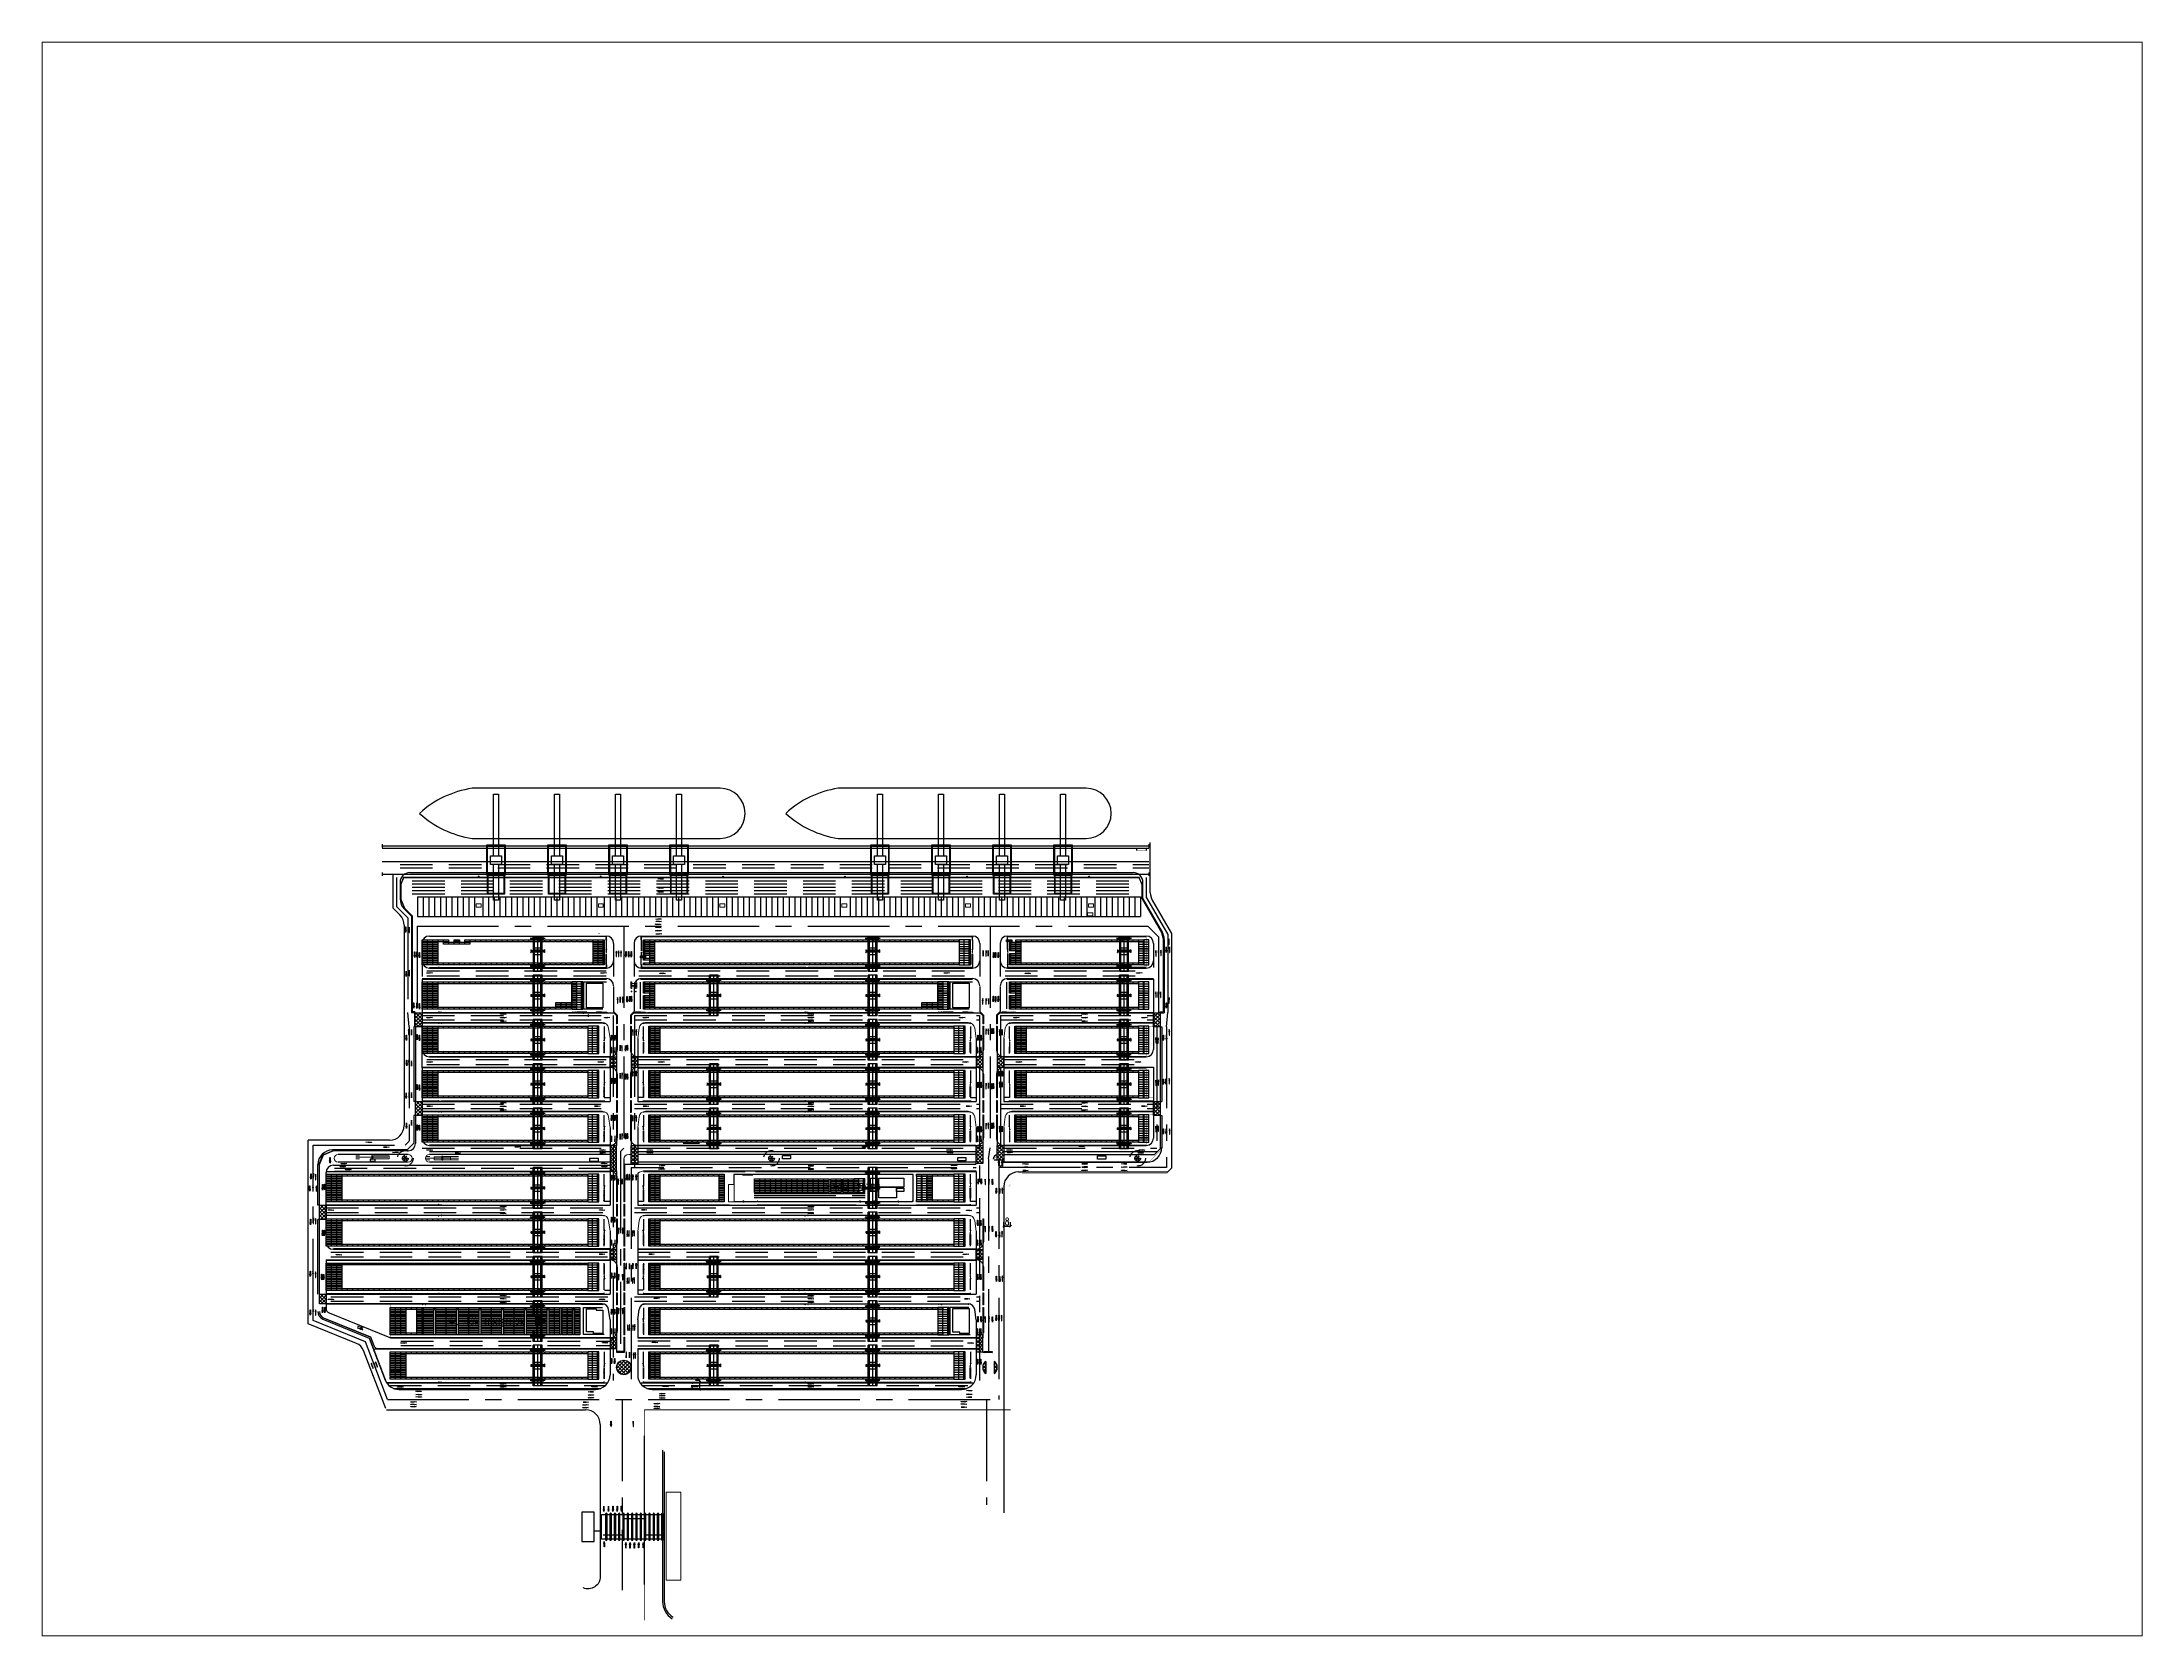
# Paper-space layout 'Layout2' of a CAD drawing. Header units: millimetres. Extents: x 26 to 231, y 20 to 176.
# The model-space entities are those that its viewports show. They can reach past a viewport. Long polylines and large blocks are cut down to what shows.
import ezdxf

# ---------------------------------------------------------------- set-up
doc = ezdxf.new("R2010")
doc.units = ezdxf.units.MM
for name, pattern in [('444', [0.3, 0.2, -0.1]), ('CENTER', [50.8, 31.75, -6.35, 6.35, -6.35]), ('CONTINOUS', [0]), ('DASH', [0.35, 0.25, -0.1]), ('DASHED', [19.05, 12.7, -6.35]), ('DASHED2', [9.525, 6.35, -3.175]), ('HIDDEN2', [0.1875, 0.125, -0.0625]), ('PHANTOM2', [31.75, 15.875, -3.175, 3.175, -3.175, 3.175, -3.175])]:
    doc.linetypes.add(name, pattern=pattern)
for name, color, linetype in [('++++ 闸口方案二', 7, 'Continuous'), ('+++++ 查验区布置', 7, 'Continuous'), ('0000-佛渡-平面-方案一-建筑', 6, 'Continuous'), ('0000-佛渡-平面-方案一-排水闸门', 7, 'Continuous'), ('0000-佛渡-征地范围红线 核减后', 7, 'Continuous'), ('0000-佛渡-红线', 1, 'Continuous'), ('0000-佛渡施工图-总平面-尺寸标注', 7, 'Continuous'), ('0000-佛渡施工图-总平面-文字标注', 7, 'Continuous'), ('0000-佛渡施工图-查验区一期', 7, 'Continuous'), ('0001-佛渡-工艺-方案一-交汇区', 50, 'Continuous'), ('0001-佛渡-工艺-方案一-围网', 40, 'Continuous'), ('0001-佛渡-工艺-方案一-围网(内集卡一侧新增）', 40, 'Continuous'), ('0001-佛渡-工艺-方案一-设备', 40, 'Continuous'), ('0001-佛渡-平面-方案一 临时横二路', 6, 'Continuous'), ('0001-佛渡-平面-方案一-围墙', 3, 'Continuous'), ('0001-佛渡-平面-方案一-建筑', 6, 'Continuous'), ('0001-佛渡-平面-方案一-舱盖板', 5, 'Continuous'), ('0001-佛渡-平面-方案一-轨道', 4, 'Continuous'), ('0001-佛渡-平面-方案一-辅建区', 8, 'Continuous'), ('0001-佛渡-平面-方案一-隔离墩', 7, 'Continuous'), ('0001-佛渡-平面-方案一-风机', 7, 'Continuous'), ('0001-佛渡-平面-方案一道路中心线', 11, 'Continuous'), ('0001-佛渡-平面-方案一道路边界', 7, 'Continuous'), ('ECT', 1, 'Continuous'), ('ICT', 3, 'Continuous'), ('SLOT', 115, 'Continuous'), ('TX-箱区维修及人行门禁', 5, 'Continuous'), ('TX-道闸', 1, 'Continuous'), ('zhix', 1, 'Continuous'), ('构造线', 131, 'Continuous')]:
    doc.layers.add(name, color=color, linetype=linetype)
doc.styles.add('R+HZ', font='romans1.shx', dxfattribs={"width": 0.8, "bigfont": 'hztxt.shx'})
doc.styles.add('文字说明', font='romans1.shx', dxfattribs={"width": 0.7, "bigfont": 'hztxt.shx'})
doc.linetypes.add('FENCELINE1', pattern='A,6.35,-2.54,[133,ltypeshp.shx,S=2.54,R=0,X=-2.54,Y=0],-2.54,25.4', length=36.83)
doc.linetypes.add('FENCELINE2', pattern='A,0.25,-0.1,[132,ltypeshp.shx,S=0.1,R=0,X=-0.1,Y=0],-0.1,1', length=1.45)
doc.dimstyles.new('TF-5000', dxfattribs={"dimscale": 5, "dimtxt": 2.5, "dimasz": 1, "dimexe": 2, "dimexo": 0.625, "dimtad": 3, "dimdec": 1, "dimzin": 12, "dimdsep": 46, "dimlunit": 6, "dimtxsty": '文字说明', "dimblk": 'OBLIQUE', "dimcen": 0, "dimclrd": 256, "dimclre": 256, "dimclrt": 256, "dimadec": 0, "dimazin": 0, "dimtfac": 1, "dimtdec": 1, "dimtmove": 0, "dimatfit": 3, "dimldrblk": 'OBLIQUE', "dimfxl": 1, "dimfxlon": 1, "dimtolj": 1, "dimtzin": 0, "dimarcsym": 0})
pattern_1 = [(45, (-160.932, -61.4482), (-2.245064, 2.245064), []), (135, (-160.932, -61.4482), (-2.245064, -2.245064), [])]
pattern_2 = [(45, (-494.432, 330.5518), (-2.245064, 2.245064), []), (135, (-494.432, 330.5518), (-2.245064, -2.245064), [])]
pattern_3 = [(45.49635, (-573.723, -362.9482), (-2.264428, 2.22553), []), (135.49635, (-573.723, -362.9482), (-2.22553, -2.264428), [])]

psp = doc.layouts.new('Layout2')

msp = doc.modelspace()

# ---------------------------------------------------------------- texts
at = {"layer": '0000-佛渡施工图-总平面-文字标注', "insert": (52.24, -85.79), "char_height": 8.75, "width": 102.3343, "attachment_point": 1, "style": 'R+HZ'}
msp.add_mtext('危货箱 120TEU', dxfattribs=at)

# ---------------------------------------------------------------- blocks, each defined once
blk = doc.blocks.new('双侧道闸')
at = {"color": 8, "linetype": 'Continuous', "lineweight": 25}
for p, q in [((0.5, -14.3), (0.2, -14.3)), ((0.2, -14.3), (0.2, -14.3)), ((0.2, -14.3), (0.2, -14.3)), ((0.2, -14.3), (0.4, -14.3)), ((0.2, -14.7), (0.2, -14.3)), ((0.5, -14.7), (0.2, -14.7)), ((0.2, -14.7), (0.2, -14.7)), ((0.4, -14.3), (0.4, -14.3)), ((0.5, -14.3), (0.5, -14.3)), ((0.5, -14.3), (0.5, -14.3)), ((0.5, -14.7), (0.5, -14.3)), ((0.5, -14.7), (0.5, -14.7)), ((0.5, -14.7), (0.5, -14.7))]:
    blk.add_line(p, q, dxfattribs=at)
at = {"color": 8, "linetype": 'HIDDEN2', "lineweight": 15, "ltscale": 20}
blk.add_lwpolyline([(0, -18.2), (0, -18.2), (-0.7, -18.2), (-0.7, -18.2)], close=True, dxfattribs=at)
at = {"color": 8, "lineweight": 15}
for points in [[(-0.2, -19.4), (-0.2, -19.3), (-0.1, -19.3), (-0.1, -19.4)], [(-0.1, -17), (-0.1, -14.8), (0.1, -14.8), (0.1, -17)], [(0.1, -15.1), (0.1, -14.8), (-0.1, -14.8), (-0.1, -15.1)], [(0.1, -17), (0.1, -16.8), (-0.1, -16.8), (-0.1, -17)], [(0, -16.8), (0, -16.8), (0, -17), (0, -17)], [(0.2, -17.4), (0.2, -17.1), (0, -17.1), (0, -17.4)], [(0.2, -17.4), (0.2, -17.1), (0, -17.1), (0, -17.4)], [(0.2, -18.1), (0.2, -18.3), (0, -18.3), (0, -18.1)], [(0.2, -18.1), (0.2, -18.3), (0, -18.3), (0, -18.1)]]:
    blk.add_lwpolyline(points, close=True, dxfattribs=at)
at = {"color": 8}
blk.add_lwpolyline([(0.1, -14.7), (0.1, -14.2), (0.5, -14.2), (0.5, -14.7)], close=True, dxfattribs=at)
at = {"color": 8, "linetype": 'HIDDEN2', "lineweight": 15, "ltscale": 20}
blk.add_arc((0.1, -18.1), 0.844, 96.7046, 183.5614, dxfattribs=at)
at = {"layer": '构造线', "color": 8, "lineweight": 9}
for p, q in [((0, -18.1), (0, -17.3)), ((0, -18.1), (0, -17.3)), ((0.1, -18.1), (0.1, -17.3)), ((0.1, -18.1), (0.1, -17.3))]:
    blk.add_line(p, q, dxfattribs=at)
for points in [[(0, -17.3), (0, -17.1, -0.414214), (0, -17.1), (0.1, -17.1, -0.414214), (0.2, -17.1), (0.2, -17.3, -0.414214), (0.1, -17.3), (0, -17.3, -0.414214)], [(0, -17.3), (0, -17.1, -0.414214), (0, -17.1), (0.1, -17.1, -0.414214), (0.2, -17.1), (0.2, -17.3, -0.414214), (0.1, -17.3), (0, -17.3, -0.414214)], [(0, -18.2), (0, -18.3, 0.414214), (0, -18.3), (0.1, -18.3, 0.414214), (0.2, -18.3), (0.2, -18.2, 0.414214), (0.1, -18.2), (0, -18.2, 0.414214)], [(0, -18.2), (0, -18.3, 0.414214), (0, -18.3), (0.1, -18.3, 0.414214), (0.2, -18.3), (0.2, -18.2, 0.414214), (0.1, -18.2), (0, -18.2, 0.414214)]]:
    blk.add_lwpolyline(points, format="xyb", close=True, dxfattribs=at)
for points in [[(0, -17.3), (0, -17.3), (0.1, -17.3), (0.1, -17.3)], [(0, -17.3), (0, -17.3), (0.1, -17.3), (0.1, -17.3)], [(0, -18.1), (0, -18.1), (0.1, -18.1), (0.1, -18.1)], [(0, -18.1), (0, -18.1), (0.1, -18.1), (0.1, -18.1)]]:
    blk.add_lwpolyline(points, close=True, dxfattribs=at)
blk = doc.blocks.new('QC')
at = {"color": 6}
for p, q in [((-388.3, 83.5), (-388.3, 159.5)), ((-388.3, 159.5), (-382, 159.5)), ((-382, 159.5), (-382, 83.5)), ((-396.7, 96), (-373.6, 96)), ((-396.7, 61), (-373.6, 61)), ((-388.3, 29.3), (-388.3, 73)), ((-382, 73), (-382, 29.3)), ((-382, 36.6), (-388.3, 36.6)), ((-382, 29.3), (-388.3, 29.3))]:
    blk.add_line(p, q, dxfattribs=at)
for points in [[(-373.6, 96.6), (-396.7, 96.6), (-396.7, 95.4), (-373.6, 95.4)], [(-395.4, 96.6), (-396.7, 96.6), (-396.7, 60.4), (-395.4, 60.4)], [(-378.3, 73), (-391.8, 73), (-391.8, 83.5), (-378.3, 83.5)], [(-373.6, 96.6), (-374.8, 96.6), (-374.8, 60.4), (-373.6, 60.4)], [(-373.6, 61.6), (-396.7, 61.6), (-396.7, 60.4), (-373.6, 60.4)], [(-374.8, 36.6), (-395.4, 36.6), (-395.4, 60.4), (-374.8, 60.4)], [(-375.5, 37.2), (-394.8, 37.2), (-394.8, 59.7), (-375.5, 59.7)]]:
    blk.add_lwpolyline(points, close=True, dxfattribs=at)
blk = doc.blocks.new('YC')
at = {"color": 40, "extrusion": (0.019869, 3.07925e-06, 0.999803)}
for p, q in [((2952.7, -614.5, 0.3), (2952.7, -564.5, 0.3)), ((2963.5, -564.5, 0.1), (2952.7, -564.5, 0.3)), ((2954, -614.5, 0.2), (2954, -564.5, 0.2)), ((2958.1, -614.5, 0.2), (2958.1, -564.5, 0.2)), ((2962.1, -614.5, 0.1), (2962.1, -564.5, 0.1)), ((2963.5, -614.5, 0.1), (2963.5, -564.5, 0.1)), ((2967.1, -571, 0), (2948.8, -571, 0.3)), ((2949.1, -571.1, 0.3), (2949.1, -570.9, 0.3)), ((2949.1, -570.9, 0.3), (2949.2, -570.9, 0.3)), ((2949.1, -570.9, 0.3), (2949.1, -570.9, 0.3)), ((2949.1, -571.1, 0.3), (2949.1, -570.9, 0.3)), ((2949.1, -571, 0.3), (2949.2, -571, 0.3)), ((2949.1, -571.1, 0.3), (2949.2, -571.1, 0.3)), ((2949.1, -571.1, 0.3), (2949.1, -571.1, 0.3)), ((2949.2, -570.9, 0.3), (2950.2, -570.9, 0.3)), ((2949.2, -571.1, 0.3), (2949.2, -570.9, 0.3)), ((2949.2, -571.1, 0.3), (2950.2, -571.1, 0.3)), ((2966.8, -589.5, 0), (2949.4, -589.5, 0.3)), ((2949.9, -588, 0.3), (2949.9, -591, 0.3)), ((2949.9, -588, 0.3), (2950.2, -588, 0.3)), ((2949.9, -588, 0.3), (2949.9, -588.2, 0.3)), ((2949.9, -588.2, 0.3), (2950.2, -588.2, 0.3)), ((2949.9, -588.2, 0.3), (2949.9, -588.3, 0.3)), ((2949.9, -590.8, 0.3), (2949.9, -590.7, 0.3)), ((2949.9, -591, 0.3), (2949.9, -590.8, 0.3)), ((2949.9, -590.8, 0.3), (2950.2, -590.8, 0.3)), ((2949.9, -591, 0.3), (2950.2, -591, 0.3)), ((2950.1, -571.1, 0.3), (2950.1, -570.9, 0.3)), ((2950.1, -570.9, 0.3), (2950.1, -570.9, 0.3)), ((2950.1, -570.9, 0.3), (2950.1, -570.9, 0.3)), ((2950.1, -571.1, 0.3), (2950.1, -570.9, 0.3)), ((2950.1, -571.1, 0.3), (2950.1, -570.9, 0.3)), ((2950.1, -571.1, 0.3), (2950.1, -571.1, 0.3)), ((2950.1, -571.1, 0.3), (2950.1, -571.1, 0.3)), ((2950.2, -571.1, 0.3), (2950.2, -570.9, 0.3)), ((2950.2, -588, 0.3), (2950.2, -591, 0.3)), ((2950.2, -588, 0.3), (2950.2, -588.2, 0.3)), ((2950.2, -588.2, 0.3), (2950.2, -588.3, 0.3)), ((2950.2, -588.6, 0.3), (2954.9, -588.6, 0.2)), ((2950.2, -588.9, 0.3), (2954.9, -588.9, 0.2)), ((2950.2, -590.1, 0.3), (2954.9, -590.1, 0.2)), ((2950.2, -590.4, 0.3), (2954.9, -590.4, 0.2)), ((2950.2, -590.8, 0.3), (2950.2, -590.7, 0.3)), ((2950.2, -591, 0.3), (2950.2, -590.8, 0.3)), ((2950.3, -571.1, 0.3), (2950.3, -570.9, 0.3)), ((2950.3, -570.9, 0.3), (2950.4, -570.9, 0.3)), ((2950.3, -571.1, 0.3), (2950.4, -571.1, 0.3)), ((2950.4, -570.8, 0.3), (2950.5, -570.8, 0.3)), ((2950.4, -571.2, 0.3), (2950.4, -570.8, 0.3)), ((2950.4, -570.8, 0.3), (2950.4, -571, 0.3)), ((2950.4, -570.8, 0.3), (2950.4, -571, 0.3)), ((2950.4, -570.8, 0.3), (2950.4, -570.8, 0.3)), ((2950.4, -570.9, 0.3), (2950.4, -570.9, 0.3)), ((2950.4, -570.9, 0.3), (2950.4, -570.9, 0.3)), ((2950.4, -570.9, 0.3), (2950.4, -570.9, 0.3)), ((2950.4, -570.9, 0.3), (2950.4, -570.9, 0.3)), ((2950.4, -570.9, 0.3), (2950.4, -570.9, 0.3)), ((2950.4, -570.9, 0.3), (2950.4, -570.9, 0.3)), ((2950.4, -570.9, 0.3), (2950.4, -570.9, 0.3)), ((2950.4, -570.9, 0.3), (2950.4, -570.9, 0.3)), ((2950.4, -570.9, 0.3), (2950.4, -570.9, 0.3)), ((2950.4, -570.9, 0.3), (2950.5, -570.9, 0.3)), ((2950.4, -571.2, 0.3), (2950.4, -571, 0.3)), ((2950.4, -571.2, 0.3), (2950.4, -571, 0.3)), ((2950.4, -571.1, 0.3), (2950.4, -571.1, 0.3)), ((2950.4, -571.1, 0.3), (2950.4, -571.1, 0.3)), ((2950.4, -571.1, 0.3), (2950.4, -571.1, 0.3)), ((2950.4, -571.1, 0.3), (2950.4, -571.1, 0.3)), ((2950.4, -571.1, 0.3), (2950.4, -571.1, 0.3)), ((2950.4, -571.2, 0.3), (2950.4, -571.1, 0.3)), ((2950.4, -571.1, 0.3), (2950.5, -571.1, 0.3)), ((2950.4, -571.1, 0.3), (2950.4, -571.1, 0.3)), ((2950.4, -571.1, 0.3), (2950.4, -571.1, 0.3)), ((2950.4, -571.1, 0.3), (2950.5, -571.1, 0.3)), ((2950.4, -571.2, 0.3), (2950.4, -571.2, 0.3)), ((2950.4, -571.2, 0.3), (2950.5, -571.2, 0.3)), ((2950.4, -571.2, 0.3), (2950.4, -571.2, 0.3)), ((2950.5, -571.2, 0.3), (2950.5, -570.8, 0.3)), ((2950.6, -570.5, 0.3), (2950.9, -570.5, 0.3)), ((2950.6, -570.5, 0.3), (2950.6, -571.5, 0.3)), ((2950.6, -571.5, 0.3), (2950.9, -571.5, 0.3)), ((2950.9, -570.5, 0.3), (2951.6, -570.3, 0.3)), ((2950.9, -570.5, 0.3), (2950.9, -571.5, 0.3)), ((2950.9, -571.5, 0.3), (2951.6, -571.7, 0.3)), ((2951.6, -570.3, 0.3), (2951.9, -570.3, 0.3)), ((2951.6, -570.3, 0.3), (2951.6, -571.7, 0.3)), ((2951.6, -571.7, 0.3), (2951.9, -571.7, 0.3)), ((2964.2, -570.1, 0), (2951.9, -570.1, 0.3)), ((2951.9, -570.1, 0.3), (2951.9, -571.9, 0.3)), ((2964.2, -571.9, 0), (2951.9, -571.9, 0.3)), ((2963, -589.5, 0.1), (2953.1, -589.5, 0.3)), ((2953.6, -585.5, 0.3), (2953.6, -593.5, 0.3)), ((2953.6, -585.5, 0.3), (2962.6, -585.5, 0.1)), ((2953.6, -593.5, 0.3), (2962.6, -593.5, 0.1)), ((2954.9, -590.7, 0.2), (2954.9, -588.3, 0.2)), ((2961.3, -588.3, 0.1), (2954.9, -588.3, 0.2)), ((2961.3, -590.7, 0.1), (2954.9, -590.7, 0.2)), ((2961.3, -590.7, 0.1), (2961.3, -588.3, 0.1)), ((2966, -588.6, 0), (2961.3, -588.6, 0.1)), ((2966, -588.9, 0), (2961.3, -588.9, 0.1)), ((2966, -590.1, 0), (2961.3, -590.1, 0.1)), ((2966, -590.4, 0), (2961.3, -590.4, 0.1)), ((2962.6, -585.5, 0.1), (2962.6, -593.5, 0.1)), ((2964.2, -570.1, 0), (2964.2, -571.9, 0)), ((2964.6, -570.3, 0), (2964.2, -570.3, 0)), ((2964.6, -571.7, 0), (2964.2, -571.7, 0)), ((2965.2, -570.5, 0), (2964.6, -570.3, 0)), ((2964.6, -570.3, 0), (2964.6, -571.7, 0)), ((2965.2, -571.5, 0), (2964.6, -571.7, 0)), ((2965.6, -570.5, 0), (2965.2, -570.5, 0)), ((2965.2, -570.5, 0), (2965.2, -571.5, 0)), ((2965.6, -571.5, 0), (2965.2, -571.5, 0)), ((2965.6, -570.5, 0), (2965.6, -571.5, 0)), ((2965.7, -570.8, 0), (2965.7, -570.8, 0)), ((2965.7, -571.2, 0), (2965.7, -570.8, 0)), ((2965.7, -571.2, 0), (2965.7, -570.8, 0)), ((2965.7, -570.8, 0), (2965.7, -571, 0)), ((2965.8, -570.8, 0), (2965.7, -570.8, 0)), ((2965.8, -570.9, 0), (2965.7, -570.9, 0)), ((2965.7, -571.2, 0), (2965.7, -571, 0)), ((2965.8, -571.1, 0), (2965.7, -571.1, 0)), ((2965.8, -571.1, 0), (2965.7, -571.1, 0)), ((2965.7, -571.2, 0), (2965.7, -571.2, 0)), ((2965.8, -571.2, 0), (2965.7, -571.2, 0)), ((2965.8, -570.8, 0), (2965.8, -571, 0)), ((2965.8, -570.9, 0), (2965.8, -570.9, 0)), ((2965.8, -570.9, 0), (2965.8, -570.9, 0)), ((2965.8, -570.9, 0), (2965.8, -570.9, 0)), ((2965.8, -570.9, 0), (2965.8, -570.9, 0)), ((2965.8, -570.9, 0), (2965.8, -570.9, 0)), ((2965.8, -570.9, 0), (2965.8, -570.9, 0)), ((2965.8, -570.9, 0), (2965.8, -570.9, 0)), ((2965.8, -570.9, 0), (2965.8, -570.9, 0)), ((2965.8, -570.9, 0), (2965.8, -570.9, 0)), ((2965.9, -570.9, 0), (2965.8, -570.9, 0)), ((2965.8, -571.2, 0), (2965.8, -571, 0)), ((2965.8, -571.1, 0), (2965.8, -571.1, 0)), ((2965.8, -571.1, 0), (2965.8, -571.1, 0)), ((2965.8, -571.1, 0), (2965.8, -571.1, 0)), ((2965.8, -571.1, 0), (2965.8, -571.1, 0)), ((2965.8, -571.1, 0), (2965.8, -571.1, 0)), ((2965.8, -571.1, 0), (2965.8, -571.1, 0)), ((2965.8, -571.1, 0), (2965.8, -571.1, 0)), ((2965.8, -571.1, 0), (2965.8, -571.1, 0)), ((2965.8, -571.1, 0), (2965.8, -571.1, 0)), ((2965.9, -571.1, 0), (2965.8, -571.1, 0)), ((2965.9, -571.1, 0), (2965.9, -570.9, 0)), ((2967, -570.9, 0), (2966, -570.9, 0)), ((2966, -571.1, 0), (2966, -570.9, 0)), ((2967, -571.1, 0), (2966, -571.1, 0)), ((2966, -588, 0), (2966, -591, 0)), ((2966.3, -588, 0), (2966, -588, 0)), ((2966, -588, 0), (2966, -588.2, 0)), ((2966.3, -588.2, 0), (2966, -588.2, 0)), ((2966, -588.2, 0), (2966, -588.3, 0)), ((2966, -590.8, 0), (2966, -590.7, 0)), ((2966.3, -590.8, 0), (2966, -590.8, 0)), ((2966, -591, 0), (2966, -590.8, 0)), ((2966.3, -591, 0), (2966, -591, 0)), ((2966.1, -571.1, 0), (2966.1, -570.9, 0)), ((2966.1, -570.9, 0), (2966.1, -570.9, 0)), ((2966.1, -570.9, 0), (2966.1, -570.9, 0)), ((2966.1, -571.1, 0), (2966.1, -570.9, 0)), ((2966.1, -571.1, 0), (2966.1, -570.9, 0)), ((2966.1, -571.1, 0), (2966.1, -571.1, 0)), ((2966.1, -571.1, 0), (2966.1, -571.1, 0)), ((2966.3, -588, 0), (2966.3, -591, 0)), ((2966.3, -588, 0), (2966.3, -588.2, 0)), ((2966.3, -588.2, 0), (2966.3, -588.3, 0)), ((2966.3, -590.8, 0), (2966.3, -590.7, 0)), ((2966.3, -591, 0), (2966.3, -590.8, 0)), ((2967, -571.1, 0), (2967, -570.9, 0)), ((2967, -571.1, 0), (2967, -570.9, 0)), ((2967, -570.9, 0), (2967, -570.9, 0)), ((2967, -570.9, 0), (2967, -570.9, 0)), ((2967, -571.1, 0), (2967, -570.9, 0)), ((2967, -571.1, 0), (2967, -571.1, 0)), ((2967, -571.1, 0), (2967, -571.1, 0)), ((2967.1, -608, 0), (2948.8, -608, 0.3)), ((2949.1, -607.9, 0.3), (2949.1, -608.1, 0.3)), ((2949.1, -607.9, 0.3), (2949.2, -607.9, 0.3)), ((2949.1, -607.9, 0.3), (2949.1, -607.9, 0.3)), ((2949.1, -607.9, 0.3), (2949.1, -608.1, 0.3)), ((2949.1, -608, 0.3), (2949.2, -608, 0.3)), ((2949.1, -608.1, 0.3), (2949.2, -608.1, 0.3)), ((2949.1, -608.1, 0.3), (2949.1, -608.1, 0.3)), ((2949.2, -607.9, 0.3), (2950.2, -607.9, 0.3)), ((2949.2, -607.9, 0.3), (2949.2, -608.1, 0.3)), ((2949.2, -608.1, 0.3), (2950.2, -608.1, 0.3)), ((2950.1, -607.9, 0.3), (2950.1, -608.1, 0.3)), ((2950.1, -607.9, 0.3), (2950.1, -607.9, 0.3)), ((2950.1, -607.9, 0.3), (2950.1, -607.9, 0.3)), ((2950.1, -607.9, 0.3), (2950.1, -608.1, 0.3)), ((2950.1, -607.9, 0.3), (2950.1, -608.1, 0.3)), ((2950.1, -608.1, 0.3), (2950.1, -608.1, 0.3)), ((2950.1, -608.1, 0.3), (2950.1, -608.1, 0.3)), ((2950.2, -607.9, 0.3), (2950.2, -608.1, 0.3)), ((2950.3, -607.9, 0.3), (2950.4, -607.9, 0.3)), ((2950.3, -607.9, 0.3), (2950.3, -608.1, 0.3)), ((2950.3, -608.1, 0.3), (2950.4, -608.1, 0.3)), ((2950.4, -607.8, 0.3), (2950.5, -607.8, 0.3)), ((2950.4, -607.8, 0.3), (2950.4, -608.2, 0.3)), ((2950.4, -607.8, 0.3), (2950.4, -607.8, 0.3)), ((2950.4, -607.8, 0.3), (2950.4, -608, 0.3)), ((2950.4, -607.8, 0.3), (2950.4, -608, 0.3)), ((2950.4, -607.9, 0.3), (2950.4, -607.9, 0.3)), ((2950.4, -607.9, 0.3), (2950.4, -607.9, 0.3)), ((2950.4, -607.9, 0.3), (2950.4, -607.9, 0.3)), ((2950.4, -607.9, 0.3), (2950.4, -607.9, 0.3)), ((2950.4, -607.9, 0.3), (2950.4, -607.9, 0.3)), ((2950.4, -607.9, 0.3), (2950.4, -607.9, 0.3)), ((2950.4, -607.9, 0.3), (2950.4, -607.9, 0.3)), ((2950.4, -607.9, 0.3), (2950.5, -607.9, 0.3)), ((2950.4, -607.9, 0.3), (2950.4, -607.9, 0.3)), ((2950.4, -607.9, 0.3), (2950.4, -607.9, 0.3)), ((2950.4, -607.9, 0.3), (2950.5, -607.9, 0.3)), ((2950.4, -608.2, 0.3), (2950.4, -608, 0.3)), ((2950.4, -608.2, 0.3), (2950.4, -608, 0.3)), ((2950.4, -608.1, 0.3), (2950.4, -608.1, 0.3)), ((2950.4, -608.1, 0.3), (2950.4, -608.1, 0.3)), ((2950.4, -608.2, 0.3), (2950.4, -608.1, 0.3)), ((2950.4, -608.1, 0.3), (2950.4, -608.1, 0.3)), ((2950.4, -608.1, 0.3), (2950.4, -608.1, 0.3)), ((2950.4, -608.1, 0.3), (2950.4, -608.1, 0.3)), ((2950.4, -608.1, 0.3), (2950.4, -608.1, 0.3)), ((2950.4, -608.1, 0.3), (2950.4, -608.1, 0.3)), ((2950.4, -608.1, 0.3), (2950.5, -608.1, 0.3)), ((2950.4, -608.2, 0.3), (2950.4, -608.2, 0.3)), ((2950.4, -608.2, 0.3), (2950.5, -608.2, 0.3)), ((2950.4, -608.2, 0.3), (2950.4, -608.2, 0.3)), ((2950.5, -607.8, 0.3), (2950.5, -608.2, 0.3)), ((2950.6, -607.5, 0.3), (2950.9, -607.5, 0.3)), ((2950.6, -608.5, 0.3), (2950.6, -607.5, 0.3)), ((2950.6, -608.5, 0.3), (2950.9, -608.5, 0.3)), ((2950.9, -607.5, 0.3), (2951.6, -607.3, 0.3)), ((2950.9, -608.5, 0.3), (2950.9, -607.5, 0.3)), ((2950.9, -608.5, 0.3), (2951.6, -608.7, 0.3)), ((2951.6, -607.3, 0.3), (2951.9, -607.3, 0.3)), ((2951.6, -608.7, 0.3), (2951.6, -607.3, 0.3)), ((2951.6, -608.7, 0.3), (2951.9, -608.7, 0.3)), ((2964.2, -607.1, 0), (2951.9, -607.1, 0.3)), ((2951.9, -608.9, 0.3), (2951.9, -607.1, 0.3)), ((2964.2, -608.9, 0), (2951.9, -608.9, 0.3)), ((2963.5, -614.5, 0.1), (2952.7, -614.5, 0.3)), ((2964.2, -608.9, 0), (2964.2, -607.1, 0)), ((2964.6, -607.3, 0), (2964.2, -607.3, 0)), ((2964.6, -608.7, 0), (2964.2, -608.7, 0)), ((2965.2, -607.5, 0), (2964.6, -607.3, 0)), ((2964.6, -608.7, 0), (2964.6, -607.3, 0)), ((2965.2, -608.5, 0), (2964.6, -608.7, 0)), ((2965.6, -607.5, 0), (2965.2, -607.5, 0)), ((2965.2, -608.5, 0), (2965.2, -607.5, 0)), ((2965.6, -608.5, 0), (2965.2, -608.5, 0)), ((2965.6, -608.5, 0), (2965.6, -607.5, 0)), ((2965.7, -607.8, 0), (2965.7, -607.8, 0)), ((2965.7, -607.8, 0), (2965.7, -608.2, 0)), ((2965.7, -607.8, 0), (2965.7, -608.2, 0)), ((2965.8, -607.8, 0), (2965.7, -607.8, 0)), ((2965.7, -607.8, 0), (2965.7, -608, 0)), ((2965.8, -607.9, 0), (2965.7, -607.9, 0)), ((2965.8, -607.9, 0), (2965.7, -607.9, 0)), ((2965.7, -608.2, 0), (2965.7, -608, 0)), ((2965.8, -608.1, 0), (2965.7, -608.1, 0)), ((2965.7, -608.2, 0), (2965.7, -608.2, 0)), ((2965.8, -608.2, 0), (2965.7, -608.2, 0)), ((2965.8, -607.8, 0), (2965.8, -608, 0)), ((2965.8, -607.9, 0), (2965.8, -607.9, 0)), ((2965.8, -607.9, 0), (2965.8, -607.9, 0)), ((2965.8, -607.9, 0), (2965.8, -607.9, 0)), ((2965.8, -607.9, 0), (2965.8, -607.9, 0)), ((2965.8, -607.9, 0), (2965.8, -607.9, 0)), ((2965.8, -607.9, 0), (2965.8, -607.9, 0)), ((2965.8, -607.9, 0), (2965.8, -607.9, 0)), ((2965.8, -607.9, 0), (2965.8, -607.9, 0)), ((2965.8, -607.9, 0), (2965.8, -607.9, 0)), ((2965.9, -607.9, 0), (2965.8, -607.9, 0)), ((2965.8, -608.2, 0), (2965.8, -608, 0)), ((2965.8, -608.1, 0), (2965.8, -608.1, 0)), ((2965.8, -608.1, 0), (2965.8, -608.1, 0)), ((2965.8, -608.1, 0), (2965.8, -608.1, 0)), ((2965.8, -608.1, 0), (2965.8, -608.1, 0)), ((2965.8, -608.1, 0), (2965.8, -608.1, 0)), ((2965.8, -608.1, 0), (2965.8, -608.1, 0)), ((2965.8, -608.1, 0), (2965.8, -608.1, 0)), ((2965.8, -608.1, 0), (2965.8, -608.1, 0)), ((2965.8, -608.1, 0), (2965.8, -608.1, 0)), ((2965.9, -608.1, 0), (2965.8, -608.1, 0)), ((2965.9, -607.9, 0), (2965.9, -608.1, 0)), ((2967, -607.9, 0), (2966, -607.9, 0)), ((2966, -607.9, 0), (2966, -608.1, 0)), ((2967, -608.1, 0), (2966, -608.1, 0)), ((2966.1, -607.9, 0), (2966.1, -608.1, 0)), ((2966.1, -607.9, 0), (2966.1, -607.9, 0)), ((2966.1, -607.9, 0), (2966.1, -607.9, 0)), ((2966.1, -607.9, 0), (2966.1, -608.1, 0)), ((2966.1, -607.9, 0), (2966.1, -608.1, 0)), ((2966.1, -608.1, 0), (2966.1, -608.1, 0)), ((2966.1, -608.1, 0), (2966.1, -608.1, 0)), ((2967, -607.9, 0), (2967, -608.1, 0)), ((2967, -607.9, 0), (2967, -608.1, 0)), ((2967, -607.9, 0), (2967, -607.9, 0)), ((2967, -607.9, 0), (2967, -607.9, 0)), ((2967, -607.9, 0), (2967, -608.1, 0)), ((2967, -608.1, 0), (2967, -608.1, 0)), ((2967, -608.1, 0), (2967, -608.1, 0))]:
    blk.add_line(p, q, dxfattribs=at)
at = {"color": 40, "linetype": 'ByBlock', "extrusion": (0.019869, 3.07925e-06, 0.999803)}
for p, q in [((2950.2, -570.9, 0.3), (2950.3, -570.9, 0.3)), ((2950.2, -571.1, 0.3), (2950.3, -571.1, 0.3)), ((2966, -570.9, 0), (2965.9, -570.9, 0)), ((2966, -571.1, 0), (2965.9, -571.1, 0)), ((2950.2, -607.9, 0.3), (2950.3, -607.9, 0.3)), ((2950.2, -608.1, 0.3), (2950.3, -608.1, 0.3)), ((2966, -607.9, 0), (2965.9, -607.9, 0)), ((2966, -608.1, 0), (2965.9, -608.1, 0))]:
    blk.add_line(p, q, dxfattribs=at)
at = {"color": 40, "linetype": 'Continuous', "extrusion": (0.019869, 3.07925e-06, 0.999803)}
for p, q in [((2950.5, -570.8, 0.3), (2950.6, -570.8, 0.3)), ((2950.5, -570.8, 0.3), (2950.6, -570.8, 0.3)), ((2950.5, -571.2, 0.3), (2950.6, -571.2, 0.3)), ((2950.5, -571.2, 0.3), (2950.6, -571.2, 0.3)), ((2965.7, -570.8, 0), (2965.6, -570.8, 0)), ((2965.7, -570.8, 0), (2965.6, -570.8, 0)), ((2965.7, -571.2, 0), (2965.6, -571.2, 0)), ((2965.7, -571.2, 0), (2965.6, -571.2, 0)), ((2950.5, -607.8, 0.3), (2950.6, -607.8, 0.3)), ((2950.5, -607.8, 0.3), (2950.6, -607.8, 0.3)), ((2950.5, -608.2, 0.3), (2950.6, -608.2, 0.3)), ((2950.5, -608.2, 0.3), (2950.6, -608.2, 0.3)), ((2965.7, -607.8, 0), (2965.6, -607.8, 0)), ((2965.7, -607.8, 0), (2965.6, -607.8, 0)), ((2965.7, -608.2, 0), (2965.6, -608.2, 0)), ((2965.7, -608.2, 0), (2965.6, -608.2, 0))]:
    blk.add_line(p, q, dxfattribs=at)
at = {"color": 40, "extrusion": (-0.019869, -3.07925e-06, -0.999803)}
for centre, major_axis, start_param, end_param in [((2950.4, -570.9, 0.3), (-0.032, 0.032, 0.0006), -1.051761, -0.519035), ((2950.4, -570.9, 0.3), (-0.00843, 0.00843, 0.00017), -1.308997, -0.261799), ((2950.4, -570.9, 0.3), (-0.00843, -0.00844, 0.00017), 0.2618, 1.308997), ((2950.4, -571.1, 0.3), (-0.00843, 0.00843, 0.00017), -1.308997, -0.261799), ((2950.4, -571.1, 0.3), (-0.00843, 0.00843, 0.00017), -1.308997, -0.261799), ((2950.4, -571.1, 0.3), (-0.032, 0.032, 0.0006), -1.051761, -0.519035), ((2965.7, -570.9, 0), (-0.032, -0.032, 0.0006), 3.660628, 4.193354), ((2965.8, -570.9, 0), (-0.00843, 0.00843, 0.00017), 1.832596, 2.879793), ((2965.8, -570.9, 0), (-0.00843, 0.00843, 0.00017), 1.832596, 2.879794), ((2965.8, -571.1, 0), (-0.00843, 0.00843, 0.00017), 1.832596, 2.879794), ((2965.8, -571.1, 0), (-0.00843, -0.00844, 0.00017), 3.403392, 4.45059), ((2965.7, -571.1, 0), (-0.032, -0.032, 0.0006), 3.660628, 4.193354), ((2950.4, -607.9, 0.3), (-0.00843, 0.00843, 0.00017), -1.308997, -0.261799), ((2950.4, -607.9, 0.3), (-0.00843, 0.00843, 0.00017), -1.308997, -0.261799), ((2950.4, -607.9, 0.3), (-0.032, 0.032, 0.0006), -1.051761, -0.519035), ((2950.4, -608.1, 0.3), (-0.032, 0.032, 0.0006), -1.051761, -0.519035), ((2950.4, -608.1, 0.3), (-0.00843, 0.00843, 0.00017), -1.308997, -0.261799), ((2950.4, -608.1, 0.3), (-0.00843, 0.00843, 0.00017), -1.308997, -0.261799), ((2965.8, -607.9, 0), (-0.00843, 0.00843, 0.00017), 1.832596, 2.879793), ((2965.8, -607.9, 0), (-0.00843, -0.00844, 0.00017), 3.403392, 4.45059), ((2965.7, -607.9, 0), (-0.032, -0.032, 0.0006), 3.660628, 4.193354), ((2965.7, -608.1, 0), (-0.032, -0.032, 0.0006), 3.660628, 4.193354), ((2965.8, -608.1, 0), (-0.00843, 0.00843, 0.00017), 1.832596, 2.879793), ((2965.8, -608.1, 0), (-0.00843, 0.00843, 0.00017), 1.832596, 2.879793)]:
    blk.add_ellipse(centre, major_axis=major_axis, ratio=1, start_param=start_param, end_param=end_param, dxfattribs=at)
blk = doc.blocks.new('YC0')
at = {"color": 0, "extrusion": (0.019869, 1.67321e-06, 0.999803)}
for p, q in [((-495.1, -41.3, -0.2), (-513.4, -41.3, 0.2)), ((-513.1, -41.4, 0.2), (-513.1, -41.2, 0.2)), ((-513.1, -41.2, 0.2), (-513, -41.2, 0.2)), ((-513.1, -41.2, 0.2), (-513.1, -41.2, 0.2)), ((-513.1, -41.4, 0.2), (-513.1, -41.2, 0.2)), ((-513.1, -41.3, 0.2), (-513.1, -41.3, 0.2)), ((-513.1, -41.4, 0.2), (-513, -41.4, 0.2)), ((-513.1, -41.4, 0.2), (-513.1, -41.4, 0.2)), ((-513, -41.4, 0.2), (-513, -41.2, 0.2)), ((-513, -41.3, 0.2), (-512.1, -41.3, 0.2)), ((-513, -41.4, 0.2), (-512.1, -41.4, 0.2)), ((-512.1, -41.4, 0.2), (-512.1, -41.2, 0.2)), ((-512.1, -41.2, 0.2), (-512.1, -41.2, 0.2)), ((-512.1, -41.2, 0.2), (-512.1, -41.2, 0.2)), ((-512.1, -41.4, 0.2), (-512.1, -41.2, 0.2)), ((-512.1, -41.4, 0.2), (-512.1, -41.2, 0.2)), ((-512.1, -41.4, 0.2), (-512.1, -41.2, 0.2)), ((-512.1, -41.4, 0.2), (-512.1, -41.4, 0.2)), ((-512.1, -41.4, 0.2), (-512.1, -41.4, 0.2)), ((-511.9, -41.4, 0.2), (-511.9, -41.2, 0.2)), ((-511.9, -41.2, 0.2), (-511.8, -41.2, 0.2)), ((-511.9, -41.4, 0.2), (-511.8, -41.4, 0.2)), ((-511.8, -41.1, 0.2), (-511.8, -41.1, 0.2)), ((-511.8, -41.5, 0.2), (-511.8, -41.1, 0.2)), ((-511.8, -41.5, 0.2), (-511.8, -41.1, 0.2)), ((-511.8, -41.2, 0.2), (-511.8, -41.2, 0.2)), ((-511.8, -41.2, 0.2), (-511.8, -41.2, 0.2)), ((-511.8, -41.2, 0.2), (-511.8, -41.2, 0.2)), ((-511.8, -41.2, 0.2), (-511.8, -41.2, 0.2)), ((-511.8, -41.2, 0.2), (-511.8, -41.2, 0.2)), ((-511.8, -41.2, 0.2), (-511.8, -41.2, 0.2)), ((-511.8, -41.2, 0.2), (-511.8, -41.2, 0.2)), ((-511.8, -41.2, 0.2), (-511.8, -41.2, 0.2)), ((-511.8, -41.2, 0.2), (-511.8, -41.2, 0.2)), ((-511.8, -41.2, 0.2), (-511.8, -41.3, 0.2)), ((-511.8, -41.2, 0.2), (-511.8, -41.3, 0.2)), ((-511.8, -41.2, 0.2), (-511.8, -41.2, 0.2)), ((-511.8, -41.2, 0.2), (-511.8, -41.2, 0.2)), ((-511.8, -41.5, 0.2), (-511.8, -41.3, 0.2)), ((-511.8, -41.5, 0.2), (-511.8, -41.3, 0.2)), ((-511.8, -41.5, 0.2), (-511.8, -41.4, 0.2)), ((-511.8, -41.4, 0.2), (-511.8, -41.4, 0.2)), ((-511.8, -41.4, 0.2), (-511.8, -41.4, 0.2)), ((-511.8, -41.5, 0.2), (-511.8, -41.4, 0.2)), ((-511.8, -41.5, 0.2), (-511.8, -41.4, 0.2)), ((-511.8, -41.4, 0.2), (-511.7, -41.4, 0.2)), ((-511.8, -41.4, 0.2), (-511.8, -41.4, 0.2)), ((-511.8, -41.4, 0.2), (-511.8, -41.4, 0.2)), ((-511.8, -41.5, 0.2), (-511.8, -41.5, 0.2)), ((-511.8, -41.5, 0.2), (-511.8, -41.5, 0.2)), ((-511.8, -41.5, 0.2), (-511.8, -41.5, 0.2)), ((-511.8, -41.5, 0.2), (-511.8, -41.5, 0.2)), ((-511.8, -41.5, 0.2), (-511.8, -41.5, 0.2)), ((-511.6, -40.8, 0.1), (-511.3, -40.8, 0.1)), ((-511.6, -40.8, 0.1), (-511.6, -41.9, 0.1)), ((-511.6, -41.9, 0.1), (-511.3, -41.9, 0.1)), ((-511.3, -40.8, 0.1), (-510.6, -40.6, 0.1)), ((-511.3, -40.8, 0.1), (-511.3, -41.9, 0.1)), ((-511.3, -41.9, 0.1), (-510.6, -42, 0.1)), ((-510.6, -40.6, 0.1), (-510.3, -40.6, 0.1)), ((-510.6, -40.6, 0.1), (-510.6, -42, 0.1)), ((-510.6, -42, 0.1), (-510.3, -42, 0.1)), ((-498, -40.4, -0.1), (-510.3, -40.4, 0.1)), ((-510.3, -40.4, 0.1), (-510.3, -42.2, 0.1)), ((-498, -42.2, -0.1), (-510.3, -42.2, 0.1)), ((-509.5, -81.8, 0.1), (-509.5, -38.8, 0.1)), ((-498.8, -38.8, -0.1), (-509.5, -38.8, 0.1)), ((-508.2, -81.8, 0.1), (-508.2, -38.8, 0.1)), ((-504.1, -81.8, 0), (-504.1, -38.8, 0)), ((-500.1, -81.8, -0.1), (-500.1, -38.8, -0.1)), ((-498.8, -81.8, -0.1), (-498.8, -38.8, -0.1)), ((-498, -40.4, -0.1), (-498, -42.2, -0.1)), ((-497.6, -40.6, -0.1), (-498, -40.6, -0.1)), ((-497.6, -42, -0.1), (-498, -42, -0.1)), ((-497, -40.8, -0.1), (-497.6, -40.6, -0.1)), ((-497.6, -40.6, -0.1), (-497.6, -42, -0.1)), ((-497, -41.9, -0.1), (-497.6, -42, -0.1)), ((-496.6, -40.8, -0.1), (-497, -40.8, -0.1)), ((-497, -40.8, -0.1), (-497, -41.9, -0.1)), ((-496.6, -41.9, -0.1), (-497, -41.9, -0.1)), ((-496.6, -40.8, -0.1), (-496.6, -41.9, -0.1)), ((-496.5, -41.1, -0.2), (-496.5, -41.1, -0.2)), ((-496.5, -41.5, -0.2), (-496.5, -41.1, -0.2)), ((-496.5, -41.5, -0.2), (-496.5, -41.1, -0.2)), ((-496.5, -41.2, -0.2), (-496.5, -41.3, -0.2)), ((-496.4, -41.2, -0.2), (-496.5, -41.2, -0.2)), ((-496.4, -41.2, -0.2), (-496.5, -41.2, -0.2)), ((-496.5, -41.5, -0.2), (-496.5, -41.3, -0.2)), ((-496.4, -41.4, -0.2), (-496.5, -41.4, -0.2)), ((-496.4, -41.4, -0.2), (-496.5, -41.4, -0.2)), ((-496.5, -41.5, -0.2), (-496.5, -41.5, -0.2)), ((-496.4, -41.5, -0.2), (-496.5, -41.5, -0.2)), ((-496.4, -41.2, -0.2), (-496.4, -41.2, -0.2)), ((-496.4, -41.2, -0.2), (-496.4, -41.2, -0.2)), ((-496.4, -41.2, -0.2), (-496.4, -41.2, -0.2)), ((-496.4, -41.2, -0.2), (-496.4, -41.2, -0.2)), ((-496.4, -41.2, -0.2), (-496.4, -41.2, -0.2)), ((-496.4, -41.2, -0.2), (-496.4, -41.2, -0.2)), ((-496.4, -41.2, -0.2), (-496.4, -41.2, -0.2)), ((-496.4, -41.2, -0.2), (-496.4, -41.2, -0.2)), ((-496.4, -41.2, -0.2), (-496.4, -41.2, -0.2)), ((-496.4, -41.2, -0.2), (-496.4, -41.3, -0.2)), ((-496.3, -41.2, -0.2), (-496.4, -41.2, -0.2)), ((-496.4, -41.5, -0.2), (-496.4, -41.3, -0.2)), ((-496.4, -41.5, -0.2), (-496.4, -41.4, -0.2)), ((-496.4, -41.4, -0.2), (-496.4, -41.4, -0.2)), ((-496.4, -41.4, -0.2), (-496.4, -41.4, -0.2)), ((-496.4, -41.5, -0.2), (-496.4, -41.4, -0.2)), ((-496.4, -41.5, -0.2), (-496.4, -41.4, -0.2)), ((-496.4, -41.4, -0.2), (-496.4, -41.4, -0.2)), ((-496.3, -41.4, -0.2), (-496.4, -41.4, -0.2)), ((-496.4, -41.5, -0.2), (-496.4, -41.5, -0.2)), ((-496.4, -41.5, -0.2), (-496.4, -41.5, -0.2)), ((-496.4, -41.5, -0.2), (-496.4, -41.5, -0.2)), ((-496.3, -41.4, -0.2), (-496.3, -41.2, -0.2)), ((-496.2, -41.4, -0.2), (-496.2, -41.2, -0.2)), ((-496.1, -41.2, -0.2), (-496.2, -41.2, -0.2)), ((-496.2, -41.4, -0.2), (-496.2, -41.2, -0.2)), ((-495.2, -41.3, -0.2), (-496.2, -41.3, -0.2)), ((-495.2, -41.4, -0.2), (-496.2, -41.4, -0.2)), ((-496.1, -41.4, -0.2), (-496.2, -41.4, -0.2)), ((-496.1, -41.2, -0.2), (-496.1, -41.2, -0.2)), ((-496.1, -41.4, -0.2), (-496.1, -41.2, -0.2)), ((-496.1, -41.4, -0.2), (-496.1, -41.2, -0.2)), ((-496.1, -41.4, -0.2), (-496.1, -41.4, -0.2)), ((-495.2, -41.4, -0.2), (-495.2, -41.2, -0.2)), ((-495.2, -41.4, -0.2), (-495.2, -41.2, -0.2)), ((-495.2, -41.2, -0.2), (-495.2, -41.2, -0.2)), ((-495.2, -41.2, -0.2), (-495.2, -41.2, -0.2)), ((-495.2, -41.4, -0.2), (-495.2, -41.2, -0.2)), ((-495.2, -41.4, -0.2), (-495.2, -41.4, -0.2)), ((-495.2, -41.4, -0.2), (-495.2, -41.4, -0.2)), ((-495.1, -75.3, -0.2), (-513.4, -75.3, 0.2)), ((-513.1, -75.2, 0.2), (-513.1, -75.4, 0.2)), ((-513.1, -75.2, 0.2), (-513, -75.2, 0.2)), ((-513.1, -75.2, 0.2), (-513.1, -75.2, 0.2)), ((-513.1, -75.2, 0.2), (-513.1, -75.4, 0.2)), ((-513.1, -75.3, 0.2), (-513.1, -75.3, 0.2)), ((-513.1, -75.4, 0.2), (-513, -75.4, 0.2)), ((-513.1, -75.4, 0.2), (-513.1, -75.4, 0.2)), ((-513, -75.2, 0.2), (-513, -75.4, 0.2)), ((-513, -75.3, 0.2), (-512.1, -75.3, 0.2)), ((-513, -75.4, 0.2), (-512.1, -75.4, 0.2)), ((-495.4, -56.8, -0.2), (-512.8, -56.8, 0.2)), ((-512.4, -55.4, 0.2), (-512, -55.4, 0.2)), ((-512.4, -55.4, 0.2), (-512.4, -55.5, 0.2)), ((-512.4, -55.5, 0.2), (-512.3, -55.6, 0.2)), ((-512.4, -58.1, 0.2), (-512.3, -58, 0.2)), ((-512.4, -58.3, 0.2), (-512.4, -58.1, 0.2)), ((-512.4, -58.3, 0.2), (-512, -58.3, 0.2)), ((-512.3, -55.4, 0.2), (-512.3, -58.3, 0.2)), ((-512.3, -55.5, 0.2), (-512, -55.5, 0.2)), ((-512.3, -58.1, 0.2), (-512, -58.1, 0.2)), ((-512.1, -75.2, 0.2), (-512.1, -75.4, 0.2)), ((-512.1, -75.2, 0.2), (-512.1, -75.2, 0.2)), ((-512.1, -75.2, 0.2), (-512.1, -75.2, 0.2)), ((-512.1, -75.2, 0.2), (-512.1, -75.4, 0.2)), ((-512.1, -75.2, 0.2), (-512.1, -75.4, 0.2)), ((-512.1, -75.2, 0.2), (-512.1, -75.4, 0.2)), ((-512.1, -75.4, 0.2), (-512.1, -75.4, 0.2)), ((-512.1, -75.4, 0.2), (-512.1, -75.4, 0.2)), ((-512, -55.4, 0.2), (-512, -58.3, 0.2)), ((-512, -55.4, 0.2), (-512, -55.5, 0.2)), ((-512, -55.5, 0.2), (-512, -55.6, 0.2)), ((-512, -56, 0.2), (-507.4, -56, 0.1)), ((-512, -56.2, 0.2), (-507.4, -56.2, 0.1)), ((-512, -57.5, 0.2), (-507.4, -57.5, 0.1)), ((-512, -57.7, 0.2), (-507.4, -57.7, 0.1)), ((-512, -58.1, 0.2), (-512, -58, 0.2)), ((-512, -58.3, 0.2), (-512, -58.1, 0.2)), ((-511.9, -75.2, 0.2), (-511.8, -75.2, 0.2)), ((-511.9, -75.2, 0.2), (-511.9, -75.4, 0.2)), ((-511.9, -75.4, 0.2), (-511.8, -75.4, 0.2)), ((-511.8, -75.1, 0.2), (-511.8, -75.1, 0.2)), ((-511.8, -75.1, 0.2), (-511.8, -75.5, 0.2)), ((-511.8, -75.1, 0.2), (-511.8, -75.5, 0.2)), ((-511.8, -75.2, 0.2), (-511.8, -75.2, 0.2)), ((-511.8, -75.2, 0.2), (-511.8, -75.2, 0.2)), ((-511.8, -75.2, 0.2), (-511.8, -75.2, 0.2)), ((-511.8, -75.2, 0.2), (-511.8, -75.2, 0.2)), ((-511.8, -75.2, 0.2), (-511.8, -75.2, 0.2)), ((-511.8, -75.2, 0.2), (-511.8, -75.2, 0.2)), ((-511.8, -75.2, 0.2), (-511.8, -75.2, 0.2)), ((-511.8, -75.2, 0.2), (-511.7, -75.2, 0.2)), ((-511.8, -75.2, 0.2), (-511.8, -75.2, 0.2)), ((-511.8, -75.2, 0.2), (-511.8, -75.2, 0.2)), ((-511.8, -75.2, 0.2), (-511.8, -75.2, 0.2)), ((-511.8, -75.2, 0.2), (-511.8, -75.2, 0.2)), ((-511.8, -75.2, 0.2), (-511.8, -75.3, 0.2)), ((-511.8, -75.2, 0.2), (-511.8, -75.3, 0.2)), ((-511.8, -75.5, 0.2), (-511.8, -75.3, 0.2)), ((-511.8, -75.5, 0.2), (-511.8, -75.3, 0.2)), ((-511.8, -75.4, 0.2), (-511.8, -75.4, 0.2)), ((-511.8, -75.5, 0.2), (-511.8, -75.4, 0.2)), ((-511.8, -75.5, 0.2), (-511.8, -75.4, 0.2)), ((-511.8, -75.4, 0.2), (-511.8, -75.4, 0.2)), ((-511.8, -75.4, 0.2), (-511.8, -75.4, 0.2)), ((-511.8, -75.5, 0.2), (-511.8, -75.4, 0.2)), ((-511.8, -75.4, 0.2), (-511.8, -75.4, 0.2)), ((-511.8, -75.5, 0.2), (-511.8, -75.5, 0.2)), ((-511.8, -75.5, 0.2), (-511.8, -75.5, 0.2)), ((-511.8, -75.5, 0.2), (-511.8, -75.5, 0.2)), ((-511.8, -75.5, 0.2), (-511.8, -75.5, 0.2)), ((-511.8, -75.5, 0.2), (-511.8, -75.5, 0.2)), ((-511.6, -74.8, 0.1), (-511.3, -74.8, 0.1)), ((-511.6, -75.9, 0.1), (-511.6, -74.8, 0.1)), ((-511.6, -75.9, 0.1), (-511.3, -75.9, 0.1)), ((-511.3, -74.8, 0.1), (-510.6, -74.6, 0.1)), ((-511.3, -75.9, 0.1), (-511.3, -74.8, 0.1)), ((-511.3, -75.9, 0.1), (-510.6, -76, 0.1)), ((-510.6, -74.6, 0.1), (-510.3, -74.6, 0.1)), ((-510.6, -76, 0.1), (-510.6, -74.6, 0.1)), ((-510.6, -76, 0.1), (-510.3, -76, 0.1)), ((-498, -74.4, -0.1), (-510.3, -74.4, 0.1)), ((-510.3, -76.2, 0.1), (-510.3, -74.4, 0.1)), ((-498, -76.2, -0.1), (-510.3, -76.2, 0.1)), ((-499.2, -56.8, -0.1), (-509.1, -56.8, 0.1)), ((-508.6, -52.8, 0.1), (-508.6, -60.9, 0.1)), ((-508.6, -52.8, 0.1), (-499.6, -52.8, -0.1)), ((-508.6, -60.9, 0.1), (-499.6, -60.9, -0.1)), ((-507.4, -58, 0.1), (-507.4, -55.6, 0.1)), ((-500.9, -55.6, -0.1), (-507.4, -55.6, 0.1)), ((-500.9, -58, -0.1), (-507.4, -58, 0.1)), ((-500.9, -58, -0.1), (-500.9, -55.6, -0.1)), ((-496.2, -56, -0.2), (-500.9, -56, -0.1)), ((-496.2, -56.2, -0.2), (-500.9, -56.2, -0.1)), ((-496.2, -57.5, -0.2), (-500.9, -57.5, -0.1)), ((-496.2, -57.7, -0.2), (-500.9, -57.7, -0.1)), ((-499.6, -52.8, -0.1), (-499.6, -60.9, -0.1)), ((-498, -76.2, -0.1), (-498, -74.4, -0.1)), ((-497.6, -74.6, -0.1), (-498, -74.6, -0.1)), ((-497.6, -76, -0.1), (-498, -76, -0.1)), ((-497, -74.8, -0.1), (-497.6, -74.6, -0.1)), ((-497.6, -76, -0.1), (-497.6, -74.6, -0.1)), ((-497, -75.9, -0.1), (-497.6, -76, -0.1)), ((-496.6, -74.8, -0.1), (-497, -74.8, -0.1)), ((-497, -75.9, -0.1), (-497, -74.8, -0.1)), ((-496.6, -75.9, -0.1), (-497, -75.9, -0.1)), ((-496.6, -75.9, -0.1), (-496.6, -74.8, -0.1)), ((-496.5, -75.1, -0.2), (-496.5, -75.1, -0.2)), ((-496.5, -75.1, -0.2), (-496.5, -75.5, -0.2)), ((-496.5, -75.1, -0.2), (-496.5, -75.5, -0.2)), ((-496.4, -75.2, -0.2), (-496.5, -75.2, -0.2)), ((-496.4, -75.2, -0.2), (-496.5, -75.2, -0.2)), ((-496.4, -75.2, -0.2), (-496.5, -75.2, -0.2)), ((-496.5, -75.2, -0.2), (-496.5, -75.3, -0.2)), ((-496.5, -75.5, -0.2), (-496.5, -75.3, -0.2)), ((-496.4, -75.4, -0.2), (-496.5, -75.4, -0.2)), ((-496.5, -75.5, -0.2), (-496.5, -75.5, -0.2)), ((-496.4, -75.5, -0.2), (-496.5, -75.5, -0.2)), ((-496.4, -75.2, -0.2), (-496.4, -75.2, -0.2)), ((-496.4, -75.2, -0.2), (-496.4, -75.2, -0.2)), ((-496.4, -75.2, -0.2), (-496.4, -75.2, -0.2)), ((-496.4, -75.2, -0.2), (-496.4, -75.2, -0.2)), ((-496.4, -75.2, -0.2), (-496.4, -75.2, -0.2)), ((-496.4, -75.2, -0.2), (-496.4, -75.2, -0.2)), ((-496.4, -75.2, -0.2), (-496.4, -75.2, -0.2)), ((-496.4, -75.2, -0.2), (-496.4, -75.2, -0.2)), ((-496.4, -75.2, -0.2), (-496.4, -75.2, -0.2)), ((-496.4, -75.2, -0.2), (-496.4, -75.3, -0.2)), ((-496.3, -75.2, -0.2), (-496.4, -75.2, -0.2)), ((-496.4, -75.5, -0.2), (-496.4, -75.3, -0.2)), ((-496.4, -75.4, -0.2), (-496.4, -75.4, -0.2)), ((-496.4, -75.5, -0.2), (-496.4, -75.4, -0.2)), ((-496.4, -75.5, -0.2), (-496.4, -75.4, -0.2)), ((-496.4, -75.4, -0.2), (-496.4, -75.4, -0.2)), ((-496.4, -75.4, -0.2), (-496.4, -75.4, -0.2)), ((-496.4, -75.5, -0.2), (-496.4, -75.4, -0.2)), ((-496.3, -75.4, -0.2), (-496.4, -75.4, -0.2)), ((-496.4, -75.5, -0.2), (-496.4, -75.5, -0.2)), ((-496.4, -75.5, -0.2), (-496.4, -75.5, -0.2)), ((-496.4, -75.5, -0.2), (-496.4, -75.5, -0.2)), ((-495.9, -55.4, -0.2), (-496.3, -55.4, -0.2)), ((-496.3, -55.4, -0.2), (-496.3, -55.5, -0.2)), ((-496.3, -55.5, -0.2), (-496.2, -55.6, -0.2)), ((-496.3, -58.1, -0.2), (-496.2, -58, -0.2)), ((-496.3, -58.3, -0.2), (-496.3, -58.1, -0.2)), ((-495.9, -58.3, -0.2), (-496.3, -58.3, -0.2)), ((-496.3, -75.2, -0.2), (-496.3, -75.4, -0.2)), ((-496.2, -55.4, -0.2), (-496.2, -58.3, -0.2)), ((-495.9, -55.5, -0.2), (-496.2, -55.5, -0.2)), ((-495.9, -58.1, -0.2), (-496.2, -58.1, -0.2)), ((-496.2, -75.2, -0.2), (-496.2, -75.4, -0.2)), ((-496.1, -75.2, -0.2), (-496.2, -75.2, -0.2)), ((-496.2, -75.2, -0.2), (-496.2, -75.4, -0.2)), ((-495.2, -75.3, -0.2), (-496.2, -75.3, -0.2)), ((-495.2, -75.4, -0.2), (-496.2, -75.4, -0.2)), ((-496.1, -75.4, -0.2), (-496.2, -75.4, -0.2)), ((-496.1, -75.2, -0.2), (-496.1, -75.2, -0.2)), ((-496.1, -75.2, -0.2), (-496.1, -75.4, -0.2)), ((-496.1, -75.2, -0.2), (-496.1, -75.4, -0.2)), ((-496.1, -75.4, -0.2), (-496.1, -75.4, -0.2)), ((-495.9, -55.4, -0.2), (-495.9, -58.3, -0.2)), ((-495.9, -55.4, -0.2), (-495.9, -55.5, -0.2)), ((-495.9, -55.5, -0.2), (-495.9, -55.6, -0.2)), ((-495.9, -58.1, -0.2), (-495.9, -58, -0.2)), ((-495.9, -58.3, -0.2), (-495.9, -58.1, -0.2)), ((-495.2, -75.2, -0.2), (-495.2, -75.4, -0.2)), ((-495.2, -75.2, -0.2), (-495.2, -75.4, -0.2)), ((-495.2, -75.2, -0.2), (-495.2, -75.2, -0.2)), ((-495.2, -75.2, -0.2), (-495.2, -75.2, -0.2)), ((-495.2, -75.2, -0.2), (-495.2, -75.4, -0.2)), ((-495.2, -75.4, -0.2), (-495.2, -75.4, -0.2)), ((-495.2, -75.4, -0.2), (-495.2, -75.4, -0.2)), ((-498.8, -81.8, -0.1), (-509.5, -81.8, 0.1))]:
    blk.add_line(p, q, dxfattribs=at)
at = {"color": 0, "linetype": 'ByBlock', "extrusion": (0.019869, 1.67321e-06, 0.999803)}
for p, q in [((-512.1, -41.2, 0.2), (-511.9, -41.2, 0.2)), ((-512.1, -41.4, 0.2), (-511.9, -41.4, 0.2)), ((-496.2, -41.2, -0.2), (-496.3, -41.2, -0.2)), ((-496.2, -41.4, -0.2), (-496.3, -41.4, -0.2)), ((-512.1, -75.2, 0.2), (-511.9, -75.2, 0.2)), ((-512.1, -75.4, 0.2), (-511.9, -75.4, 0.2)), ((-496.2, -75.2, -0.2), (-496.3, -75.2, -0.2)), ((-496.2, -75.4, -0.2), (-496.3, -75.4, -0.2))]:
    blk.add_line(p, q, dxfattribs=at)
at = {"color": 0, "linetype": 'Continuous', "extrusion": (0.019869, 1.67321e-06, 0.999803)}
for p, q in [((-511.8, -41.1, 0.2), (-511.6, -41.1, 0.1)), ((-511.8, -41.2, 0.2), (-511.6, -41.2, 0.1)), ((-511.8, -41.5, 0.2), (-511.6, -41.5, 0.1)), ((-511.8, -41.5, 0.2), (-511.6, -41.5, 0.1)), ((-496.5, -41.1, -0.2), (-496.6, -41.1, -0.1)), ((-496.5, -41.2, -0.2), (-496.6, -41.2, -0.1)), ((-496.5, -41.5, -0.2), (-496.6, -41.5, -0.1)), ((-496.5, -41.5, -0.2), (-496.6, -41.5, -0.1)), ((-511.8, -75.1, 0.2), (-511.6, -75.1, 0.1)), ((-511.8, -75.2, 0.2), (-511.6, -75.2, 0.1)), ((-511.8, -75.5, 0.2), (-511.6, -75.5, 0.1)), ((-511.8, -75.5, 0.2), (-511.6, -75.5, 0.1)), ((-496.5, -75.1, -0.2), (-496.6, -75.1, -0.1)), ((-496.5, -75.2, -0.2), (-496.6, -75.2, -0.1)), ((-496.5, -75.5, -0.2), (-496.6, -75.5, -0.1)), ((-496.5, -75.5, -0.2), (-496.6, -75.5, -0.1))]:
    blk.add_line(p, q, dxfattribs=at)
at = {"color": 0, "extrusion": (-0.019869, -1.67321e-06, -0.999803)}
for centre, major_axis, start_param, end_param in [((-511.8, -41.2, 0.2), (-0.032, 0.032, 0.0006), -1.051761, -0.519035), ((-511.8, -41.2, 0.2), (-0.00843, 0.00844, 0.00017), -1.308997, -0.261799), ((-511.8, -41.2, 0.2), (-0.00843, -0.00844, 0.00017), 0.2618, 1.308997), ((-511.8, -41.4, 0.2), (-0.00843, 0.00844, 0.00017), -1.308997, -0.261799), ((-511.8, -41.4, 0.2), (-0.032, 0.032, 0.0006), -1.051761, -0.519035), ((-511.8, -41.5, 0.2), (-0.00843, 0.00844, 0.00017), -1.308997, -0.261799), ((-496.5, -41.2, -0.2), (-0.032, -0.032, 0.0006), 3.660628, 4.193354), ((-496.4, -41.2, -0.2), (-0.00843, 0.00844, 0.00017), 1.832596, 2.879793), ((-496.4, -41.2, -0.2), (-0.00843, 0.00844, 0.00017), 1.832596, 2.879794), ((-496.4, -41.4, -0.2), (-0.00843, -0.00844, 0.00017), 3.403392, 4.45059), ((-496.5, -41.4, -0.2), (-0.032, -0.032, 0.0006), 3.660628, 4.193354), ((-496.4, -41.5, -0.2), (-0.00843, 0.00844, 0.00017), 1.832596, 2.879794), ((-511.8, -75.2, 0.2), (-0.00843, 0.00844, 0.00017), -1.308997, -0.261799), ((-511.8, -75.2, 0.2), (-0.00843, 0.00844, 0.00017), -1.308997, -0.261799), ((-511.8, -75.2, 0.2), (-0.032, 0.032, 0.0006), -1.051761, -0.519035), ((-511.8, -75.4, 0.2), (-0.032, 0.032, 0.0006), -1.051761, -0.519035), ((-511.8, -75.4, 0.2), (-0.00843, 0.00844, 0.00017), -1.308997, -0.261799), ((-511.8, -75.5, 0.2), (-0.00843, 0.00844, 0.00017), -1.308997, -0.261799), ((-496.4, -75.2, -0.2), (-0.00843, 0.00844, 0.00017), 1.832596, 2.879793), ((-496.4, -75.2, -0.2), (-0.00843, -0.00844, 0.00017), 3.403392, 4.45059), ((-496.5, -75.2, -0.2), (-0.032, -0.032, 0.0006), 3.660628, 4.193354), ((-496.5, -75.4, -0.2), (-0.032, -0.032, 0.0006), 3.660628, 4.193354), ((-496.4, -75.4, -0.2), (-0.00843, 0.00844, 0.00017), 1.832596, 2.879793), ((-496.4, -75.5, -0.2), (-0.00843, 0.00844, 0.00017), 1.832596, 2.879793)]:
    blk.add_ellipse(centre, major_axis=major_axis, ratio=1, start_param=start_param, end_param=end_param, dxfattribs=at)
blk = doc.blocks.new('箱区维修人行通道及伸缩门')
h = blk.add_hatch(color=8)
h.dxf.hatch_style = 1
h.paths.add_polyline_path([(504133.8, 3299633.9), (504137.9, 3299629.5), (504137.7, 3299629.3), (504133.6, 3299633.7)])
h = blk.add_hatch(color=8)
h.dxf.hatch_style = 1
h.paths.add_polyline_path([(504137.6, 3299629.3), (504137.9, 3299629.5), (504138.2, 3299629.2), (504137.9, 3299629)])
at = {"color": 8}
for p, q in [((504138.2, 3299629.2, 0), (504137.6, 3299629.3, 0)), ((504137.9, 3299629, 0), (504137.9, 3299629.5, 0))]:
    blk.add_line(p, q, dxfattribs=at)
at = {"color": 8, "linetype": 'DASH', "ltscale": 0.1}
for p, q in [((504142, 3299624.6, 0), (504142.6, 3299624.6, 0)), ((504142.3, 3299624.3, 0), (504142.3, 3299624.9, 0))]:
    blk.add_line(p, q, dxfattribs=at)
at = {"color": 8, "elevation": 0}
for points in [[(504133.8, 3299633.9), (504137.9, 3299629.5), (504137.7, 3299629.3), (504133.6, 3299633.7)], [(504137.6, 3299629.3), (504137.9, 3299629.5), (504138.2, 3299629.2), (504137.9, 3299629)]]:
    blk.add_lwpolyline(points, close=True, dxfattribs=at)
at = {"color": 8, "linetype": 'DASH', "ltscale": 0.1, "elevation": 0}
for points in [[(504138.1, 3299629.2), (504142.3, 3299624.8), (504142.1, 3299624.6), (504138, 3299629)], [(504142, 3299624.6), (504142.3, 3299624.9), (504142.6, 3299624.6), (504142.3, 3299624.3)]]:
    blk.add_lwpolyline(points, close=True, dxfattribs=at)
blk = doc.blocks.new('隔离墩')
at = {"layer": '0001-佛渡-平面-方案一-隔离墩'}
h = blk.add_hatch(dxfattribs=at)
h.set_pattern_fill('ANSI31', color=8, scale=0.1, angle=322.5241)
h.set_pattern_definition([(45, (501937.44548, 3292381.98444), (-0.224506403027, 0.224506403027), [])])
h.paths.add_polyline_path([(314.5, 21.4), (316.3, 21.4), (316.3, 21.1), (314.5, 21.1)])
at = {"layer": '0001-佛渡-平面-方案一-隔离墩', "color": 8}
blk.add_lwpolyline([(314.5, 21.4), (316.3, 21.4), (316.3, 21.1), (314.5, 21.1), (314.5, 21.4)], dxfattribs=at)
blk = doc.blocks.new('人行维修门')
h = blk.add_hatch(color=8)
h.dxf.hatch_style = 1
h.paths.add_polyline_path([(141, 663.4), (141.1, 663.4), (141.1, 663.6), (140.9, 663.6), (140.9, 663.4)])
h.paths.add_polyline_path([(142, 663.4), (142.1, 663.4), (142.1, 663.6), (142, 663.6), (142, 663.4)])
at = {"color": 8, "linetype": 'DASH'}
for p, q in [((141.2, 663.7), (140.8, 663.7)), ((140.8, 663.3), (140.8, 663.7)), ((141.2, 663.3), (140.8, 663.3)), ((141.2, 663.3), (141.2, 663.7)), ((142.2, 663.7), (141.9, 663.7)), ((141.9, 663.3), (141.9, 663.7)), ((142.2, 663.3), (141.9, 663.3)), ((142.2, 663.3), (142.2, 663.7))]:
    blk.add_line(p, q, dxfattribs=at)
at = {"color": 8, "extrusion": (0, 0, -1)}
for p, q in [((141.1, 664.5), (141, 664.5)), ((141, 663.5), (141, 664.5)), ((141, 663.5), (141, 664.5)), ((141, 663.5), (141, 663.5))]:
    blk.add_line(p, q, dxfattribs=at)
at = {"color": 8}
for points in [[(141, 663.4), (141.1, 663.4), (141.1, 663.6), (140.9, 663.6), (140.9, 663.4), (141, 663.4)], [(142, 663.4), (142.1, 663.4), (142.1, 663.6), (142, 663.6), (142, 663.4), (142, 663.4)]]:
    blk.add_lwpolyline(points, dxfattribs=at)
at = {"color": 8, "lineweight": 13, "extrusion": (0, 0, -1)}
blk.add_arc((-141, 663.5), 0.975, 91.4692, 180, dxfattribs=at)
blk = doc.blocks.new('_Oblique')
at = {"color": 0, "linetype": 'ByBlock', "lineweight": -2}
blk.add_line((-0.5, -0.5), (0.5, 0.5), dxfattribs=at)
blk = doc.blocks.new('*D24')
at = {"layer": '0000-佛渡施工图-总平面-尺寸标注', "lineweight": -2}
for p, q in [((272.6, -137.5), (272.6, -132.5)), ((272.6, -137.5), (280.6, -137.5)), ((280.6, -137.5), (280.6, -132.5))]:
    blk.add_line(p, q, dxfattribs=at)
at = {"layer": 'Defpoints', "color": 0}
for p in [(272.6, -138.5), (280.6, -137.5), (280.6, -137.6)]:
    blk.add_point(p, dxfattribs=at)
at = {"layer": '0000-佛渡施工图-总平面-尺寸标注', "lineweight": -2, "xscale": 2.5, "yscale": 2.5, "zscale": 2.5, "rotation": 180}
blk.add_blockref('_Oblique', (272.6, -137.5), dxfattribs=at)
at = {"layer": '0000-佛渡施工图-总平面-尺寸标注', "lineweight": -2, "xscale": 2.5, "yscale": 2.5, "zscale": 2.5}
blk.add_blockref('_Oblique', (280.6, -137.5), dxfattribs=at)
at = {"layer": '0000-佛渡施工图-总平面-尺寸标注', "lineweight": -3, "insert": (276.6, -131.6), "char_height": 8.75, "attachment_point": 5, "style": '文字说明'}
blk.add_mtext('\\A1;8', dxfattribs=at)
blk = doc.blocks.new('16m门 危险品堆场')
at = {"color": 8, "linetype": 'Continuous', "extrusion": (-1e-16, 0, -1)}
for p, q in [((2629280.4, 2057453), (2629280.5, 2057453)), ((2629280.4, 2057453), (2629280.5, 2057453)), ((2629280.4, 2057453), (2629280.5, 2057453)), ((2629280.4, 2057453), (2629280.5, 2057453)), ((2629280.7, 2057453), (2629280.8, 2057453)), ((2629280.7, 2057453), (2629280.8, 2057453)), ((2629280.7, 2057453), (2629280.8, 2057453)), ((2629280.7, 2057453), (2629280.8, 2057453)), ((2629280.9, 2057453.1), (2629280.8, 2057453.1)), ((2629280.8, 2057452.8), (2629280.9, 2057452.8)), ((2629280.8, 2057452.8), (2629280.9, 2057452.8)), ((2629280.9, 2057453.1), (2629281.4, 2057453.1)), ((2629280.9, 2057452.8), (2629280.9, 2057453.1)), ((2629280.9, 2057452.9), (2629281.4, 2057452.9)), ((2629280.9, 2057452.9), (2629281.4, 2057452.9)), ((2629281.4, 2057453.1), (2629281.3, 2057453)), ((2629281.4, 2057452.9), (2629281.3, 2057453)), ((2629281.4, 2057452.9), (2629281.3, 2057453)), ((2629289.5, 2057453.5), (2629281.8, 2057453.5)), ((2629289.5, 2057453.5), (2629281.8, 2057453.5)), ((2629297.5, 2057453.5), (2629289.7, 2057453.5)), ((2629297.5, 2057453.5), (2629289.7, 2057453.5)), ((2629297.9, 2057453.6), (2629297.9, 2057453.7)), ((2629298.1, 2057453.7), (2629297.9, 2057453.7)), ((2629297.9, 2057453.1), (2629297.9, 2057453)), ((2629298.3, 2057453.1), (2629297.9, 2057453.1)), ((2629298.3, 2057452.9), (2629297.9, 2057452.9)), ((2629297.9, 2057452.9), (2629297.9, 2057452.9)), ((2629297.9, 2057452.9), (2629297.9, 2057452.9)), ((2629298.1, 2057453.7), (2629298, 2057453.7)), ((2629298, 2057453.6), (2629298, 2057453.7)), ((2629298.1, 2057453.6), (2629298, 2057453.6)), ((2629298, 2057453.6), (2629298, 2057453.6)), ((2629298.1, 2057453.6), (2629298.1, 2057453.7)), ((2629298.1, 2057453.6), (2629298.1, 2057453.7)), ((2629298.1, 2057453.6), (2629298.1, 2057453.6)), ((2629298.3, 2057452.8), (2629298.3, 2057453.1)), ((2629298.3, 2057453.1), (2629298.4, 2057453.1)), ((2629298.4, 2057452.8), (2629298.3, 2057452.8)), ((2629298.5, 2057453), (2629298.4, 2057453)), ((2629298.5, 2057453), (2629298.4, 2057453)), ((2629298.8, 2057453), (2629298.8, 2057453)), ((2629298.8, 2057453), (2629298.8, 2057453))]:
    blk.add_line(p, q, dxfattribs=at)
at = {"color": 8, "linetype": 'Continuous', "extrusion": (1e-16, 0, -1)}
for p, q in [((2629281.1, 2057453.6), (2629281.1, 2057453.7)), ((2629281.1, 2057453.7), (2629281.3, 2057453.7)), ((2629281.2, 2057453.6), (2629281.2, 2057453.7)), ((2629281.2, 2057453.7), (2629281.3, 2057453.7)), ((2629281.2, 2057453.6), (2629281.3, 2057453.6)), ((2629281.2, 2057453.6), (2629281.2, 2057453.6)), ((2629281.3, 2057453.6), (2629281.3, 2057453.7)), ((2629281.3, 2057453.6), (2629281.3, 2057453.7)), ((2629281.3, 2057453.6), (2629281.3, 2057453.6))]:
    blk.add_line(p, q, dxfattribs=at)
at = {"color": 8, "linetype": 'Continuous'}
for p, q in [((2629281.8, 2057453.5), (2629281.8, 2057453.5)), ((2629289.5, 2057453.5), (2629289.5, 2057453.5)), ((2629289.7, 2057453.5), (2629289.7, 2057453.5))]:
    blk.add_line(p, q, dxfattribs=at)
at = {"color": 8, "linetype": 'Continuous', "extrusion": (0, 0, -1)}
for points in [[(-2629280.3, 2057453.2), (-2629280.8, 2057453.2), (-2629280.8, 2057452.7), (-2629280.3, 2057452.7)], [(-2629280.7, 2057453.6), (-2629281.8, 2057453.6), (-2629281.8, 2057453.4), (-2629280.7, 2057453.4)], [(-2629298.6, 2057453.6), (-2629297.5, 2057453.6), (-2629297.5, 2057453.4), (-2629298.6, 2057453.4)], [(-2629298.9, 2057453.2), (-2629298.4, 2057453.2), (-2629298.4, 2057452.7), (-2629298.9, 2057452.7)]]:
    blk.add_lwpolyline(points, close=True, dxfattribs=at)
for points in [[(-2629280.7, 2057453.5), (-2629280.6, 2057453.5), (-2629280.6, 2057453.4), (-2629280.7, 2057453.4)], [(-2629298.6, 2057453.5), (-2629298.6, 2057453.5), (-2629298.6, 2057453.4), (-2629298.6, 2057453.4)]]:
    blk.add_lwpolyline(points, dxfattribs=at)
at = {"color": 8, "linetype": 'Continuous', "extrusion": (0, 0, -1), "const_width": 0.05}
for points in [[(-2629280.8, 2057453.4), (-2629281.6, 2057453.4), (-2629281.6, 2057452.6), (-2629280.8, 2057452.6)], [(-2629298.4, 2057453.4), (-2629297.6, 2057453.4), (-2629297.6, 2057452.6), (-2629298.4, 2057452.6)]]:
    blk.add_lwpolyline(points, close=True, dxfattribs=at)
at = {"color": 8, "linetype": 'Continuous', "extrusion": (-1e-16, 0, -1)}
for centre, radius in [((-2629280.4, 2057453), 0.05), ((-2629280.4, 2057453), 0.05), ((-2629280.6, 2057453), 0.126), ((-2629297.6, 2057453.6), 0.018), ((-2629297.6, 2057453.4), 0.018), ((-2629298.5, 2057453.6), 0.018), ((-2629298.5, 2057453.4), 0.018), ((-2629298.7, 2057453), 0.126), ((-2629298.9, 2057453), 0.05)]:
    blk.add_circle(centre, radius, dxfattribs=at)
at = {"color": 8, "linetype": 'Continuous', "extrusion": (1e-16, 0, -1)}
for centre in [(-2629280.8, 2057453.6), (-2629281.7, 2057453.6), (-2629281.7, 2057453.4)]:
    blk.add_circle(centre, 0.018, dxfattribs=at)
blk = doc.blocks.new('*D25')
at = {"layer": '0000-佛渡施工图-总平面-尺寸标注', "lineweight": -2}
for p, q in [((-101.5, -326.9), (-106.5, -326.9)), ((-101.5, -326.9), (-101.5, -337.9)), ((-101.5, -337.9), (-106.5, -337.9))]:
    blk.add_line(p, q, dxfattribs=at)
at = {"layer": 'Defpoints', "color": 0}
for p in [(-101.5, -326.9), (-101.5, -337.9), (-101.5, -337.9)]:
    blk.add_point(p, dxfattribs=at)
at = {"layer": '0000-佛渡施工图-总平面-尺寸标注', "lineweight": -2, "xscale": 2.5, "yscale": 2.5, "zscale": 2.5}
for p, rotation in [((-101.5, -326.9), 90), ((-101.5, -337.9), 270)]:
    blk.add_blockref('_Oblique', p, dxfattribs=dict(at, rotation=rotation))
at = {"layer": '0000-佛渡施工图-总平面-尺寸标注', "lineweight": 5, "insert": (-107.5, -332.4), "char_height": 8.75, "attachment_point": 5, "rotation": 90, "style": '文字说明'}
blk.add_mtext('\\A1;11', dxfattribs=at)
blk = doc.blocks.new('风机基础（假设）')
at = {"layer": '0001-佛渡-平面-方案一-风机', "color": 8, "linetype": 'DASHED2', "ltscale": 0.01}
for p, q in [((28.8, 61), (35.8, 61)), ((30.5, 64), (34, 58)), ((30.5, 58), (34, 64))]:
    blk.add_line(p, q, dxfattribs=at)
for radius in [9.5, 3.5]:
    blk.add_circle((32.3, 61), radius, dxfattribs=at)
blk = doc.blocks.new('人行门禁-箱条中间南侧')
at = {"color": 8, "linetype": 'Continuous', "lineweight": 25}
for p, q in [((3.6, -0.1), (3.6, -0.3)), ((3.6, -0.1), (3.6, -0.1)), ((3.6, -0.1), (3.6, -0.1)), ((3.6, -0.1), (4, -0.1)), ((3.6, -0.2), (3.6, -0.2)), ((3.6, -0.2), (3.6, -0.3)), ((3.6, -0.3), (3.6, -0.3)), ((3.6, -0.3), (3.6, -0.3)), ((3.6, -0.3), (4, -0.3)), ((4, -0.1), (4, -0.3)), ((4, -0.1), (4, -0.1)), ((4, -0.1), (4, -0.1)), ((4, -0.3), (4, -0.2)), ((4, -0.2), (4, -0.2)), ((4, -0.3), (4, -0.3)), ((4, -0.3), (4, -0.3))]:
    blk.add_line(p, q, dxfattribs=at)
at = {"color": 8}
blk.add_lwpolyline([(3.6, -0.4), (4.1, -0.4), (4.1, 0), (3.6, 0)], close=True, dxfattribs=at)
at = {"color": 8, "lineweight": 15}
for points in [[(0.2, 0), (0, 0), (0, -0.3), (0.2, -0.3)], [(0.2, 0), (0, 0), (0, -0.3), (0.2, -0.3)], [(1, 0), (1.2, 0), (1.2, -0.3), (1, -0.3)], [(1, 0), (1.2, 0), (1.2, -0.3), (1, -0.3)], [(1.3, -0.3), (3.5, -0.3), (3.5, -0.1), (1.3, -0.1)], [(1.3, -0.1), (1.5, -0.1), (1.5, -0.3), (1.3, -0.3)], [(1.5, -0.2), (1.5, -0.2), (1.3, -0.2), (1.3, -0.2)], [(3.2, -0.1), (3.5, -0.1), (3.5, -0.3), (3.2, -0.3)]]:
    blk.add_lwpolyline(points, close=True, dxfattribs=at)
at = {"color": 8, "linetype": 'HIDDEN2', "lineweight": 15, "ltscale": 20}
blk.add_lwpolyline([(0.2, -0.2), (0.2, -0.2), (0.2, -0.9), (0.2, -0.9)], close=True, dxfattribs=at)
blk.add_arc((0.2, -0.1), 0.844, 266.4386, 353.2954, dxfattribs=at)
at = {"layer": '构造线', "color": 8, "lineweight": 9}
for p, q in [((0.2, -0.1), (1, -0.1)), ((0.2, -0.1), (1, -0.1)), ((0.2, -0.2), (1, -0.2)), ((0.2, -0.2), (1, -0.2))]:
    blk.add_line(p, q, dxfattribs=at)
for points in [[(0.2, -0.2), (0, -0.2, -0.414214), (0, -0.2), (0, -0.1, -0.414214), (0, -0.1), (0.2, -0.1, -0.414214), (0.2, -0.1), (0.2, -0.2, -0.414214)], [(0.2, -0.2), (0, -0.2, -0.414214), (0, -0.2), (0, -0.1, -0.414214), (0, -0.1), (0.2, -0.1, -0.414214), (0.2, -0.1), (0.2, -0.2, -0.414214)], [(1.1, -0.2), (1.2, -0.2, 0.414214), (1.2, -0.2), (1.2, -0.1, 0.414214), (1.2, -0.1), (1.1, -0.1, 0.414214), (1.1, -0.1), (1.1, -0.2, 0.414214)], [(1.1, -0.2), (1.2, -0.2, 0.414214), (1.2, -0.2), (1.2, -0.1, 0.414214), (1.2, -0.1), (1.1, -0.1, 0.414214), (1.1, -0.1), (1.1, -0.2, 0.414214)]]:
    blk.add_lwpolyline(points, format="xyb", close=True, dxfattribs=at)
for points in [[(0.3, -0.2), (0.2, -0.2), (0.2, -0.1), (0.3, -0.1)], [(0.3, -0.2), (0.2, -0.2), (0.2, -0.1), (0.3, -0.1)], [(1, -0.2), (1, -0.2), (1, -0.1), (1, -0.1)], [(1, -0.2), (1, -0.2), (1, -0.1), (1, -0.1)]]:
    blk.add_lwpolyline(points, close=True, dxfattribs=at)
blk = doc.blocks.new('人行门禁-箱条中间北侧')
at = {"color": 8, "linetype": 'Continuous', "lineweight": 25}
for p, q in [((36, 2), (36, 3)), ((36, 3), (36, 3)), ((36, 1), (36, 3)), ((36, 3), (36, 3)), ((36, 3), (40, 3)), ((36, 2), (36, 2)), ((36, 1), (36, 1)), ((36, 1), (36, 1)), ((36, 1), (40, 1)), ((40, 1), (40, 3)), ((40, 3), (40, 3)), ((40, 3), (40, 3)), ((40, 3), (40, 2)), ((40, 2), (40, 2)), ((40, 1), (40, 1)), ((40, 1), (40, 1))]:
    blk.add_line(p, q, dxfattribs=at)
at = {"color": 8, "lineweight": 15}
for points in [[(2, 0), (0, 0), (0, 2), (2, 2)], [(2, 0), (0, 0), (0, 2), (2, 2)], [(10, 0), (12, 0), (12, 2), (10, 2)], [(10, 0), (12, 0), (12, 2), (10, 2)], [(13, 3), (35, 3), (35, 1), (13, 1)], [(13, 1), (15, 1), (15, 3), (13, 3)], [(15, 2), (15, 2), (13, 2), (13, 2)], [(32, 1), (35, 1), (35, 3), (32, 3)]]:
    blk.add_lwpolyline(points, close=True, dxfattribs=at)
at = {"color": 8, "linetype": 'HIDDEN2', "lineweight": 15, "ltscale": 20}
blk.add_lwpolyline([(2, 2), (2, 2), (2, 9), (2, 9)], close=True, dxfattribs=at)
at = {"color": 8}
blk.add_lwpolyline([(36, 4), (41, 4), (41, 0), (36, 0)], close=True, dxfattribs=at)
at = {"color": 8, "linetype": 'HIDDEN2', "lineweight": 15, "ltscale": 20}
blk.add_arc((2, 1), 8.44, 6.7046, 93.5614, dxfattribs=at)
at = {"layer": '构造线', "color": 8, "lineweight": 9}
for p, q in [((2, 2), (10, 2)), ((2, 2), (10, 2)), ((2, 1), (10, 1)), ((2, 1), (10, 1))]:
    blk.add_line(p, q, dxfattribs=at)
for points in [[(2, 2), (0, 2, 0.414214), (0, 2), (0, 1, 0.414214), (0, 1), (2, 1, 0.414214), (2, 1), (2, 2, 0.414214)], [(2, 2), (0, 2, 0.414214), (0, 2), (0, 1, 0.414214), (0, 1), (2, 1, 0.414214), (2, 1), (2, 2, 0.414214)], [(11, 2), (12, 2, -0.414214), (12, 2), (12, 1, -0.414214), (12, 1), (11, 1, -0.414214), (11, 1), (11, 2, -0.414214)], [(11, 2), (12, 2, -0.414214), (12, 2), (12, 1, -0.414214), (12, 1), (11, 1, -0.414214), (11, 1), (11, 2, -0.414214)]]:
    blk.add_lwpolyline(points, format="xyb", close=True, dxfattribs=at)
for points in [[(3, 2), (2, 2), (2, 1), (3, 1)], [(3, 2), (2, 2), (2, 1), (3, 1)], [(10, 2), (10, 2), (10, 1), (10, 1)], [(10, 2), (10, 2), (10, 1), (10, 1)]]:
    blk.add_lwpolyline(points, close=True, dxfattribs=at)
blk = doc.blocks.new('道闸')
at = {"linetype": 'CONTINOUS'}
blk.add_hatch(color=8, dxfattribs=at).paths.add_polyline_path([(0, 3.2), (0.1, 3.2), (0.1, 0.1), (0.2, 0.1), (0.2, 3.2), (0.4, 3.2), (0.4, 3.6), (0, 3.6)])
at = {"color": 8}
for p, q in [((0.1, 3.2), (0.1, 0.1)), ((0.2, 0.1), (0.1, 0.1)), ((0.2, 3.2), (0.2, 0.1))]:
    blk.add_line(p, q, dxfattribs=at)
for points in [[(0, 3.6), (0.4, 3.6), (0.4, 3.2), (0.2, 3.2)], [(0.1, 3.2), (0, 3.2), (0, 3.6)]]:
    blk.add_lwpolyline(points, dxfattribs=at)
blk = doc.blocks.new('双侧道闸01')
h = blk.add_hatch(color=8)
h.dxf.hatch_style = 1
h.paths.add_polyline_path([(-0.3, 9.1), (0.1, 9.1), (0.1, 8.7), (-0.3, 8.7)])
h = blk.add_hatch(color=8)
h.dxf.hatch_style = 1
h.paths.add_polyline_path([(0, 15.1), (0, 9.1), (-0.2, 9.1), (-0.2, 15.1)])
at = {"color": 8}
for p, q in [((-0.3, 8.7), (0.1, 9.1)), ((0.1, 8.7), (-0.3, 9.1))]:
    blk.add_line(p, q, dxfattribs=at)
at = {"color": 8, "linetype": 'DASH', "ltscale": 0.1}
for p, q in [((-0.3, 2.3), (0.1, 2.7)), ((-0.3, 2.7), (0.1, 2.3))]:
    blk.add_line(p, q, dxfattribs=at)
at = {"color": 8, "linetype": 'Continuous', "lineweight": 25}
for p, q in [((0.2, 20.9), (0, 20.9)), ((0, 20.9), (0, 20.9)), ((0, 20.9), (0, 20.9)), ((0, 20.9), (0.2, 20.9)), ((0, 20.5), (0, 20.9)), ((0.2, 20.5), (0, 20.5)), ((0, 20.5), (0, 20.5)), ((0.3, 20.5), (0, 20.5)), ((0, 20.5), (0, 20.5)), ((0.3, 20.9), (0.2, 20.9)), ((0.2, 20.9), (0.2, 20.9)), ((0.2, 20.5), (0.2, 20.5)), ((0.3, 20.9), (0.3, 20.9)), ((0.3, 20.5), (0.3, 20.9))]:
    blk.add_line(p, q, dxfattribs=at)
at = {"color": 8, "linetype": 'HIDDEN2', "lineweight": 15, "ltscale": 20}
blk.add_lwpolyline([(0.2, 17.1), (0.2, 17.1), (-0.6, 17.1), (-0.6, 17.1)], close=True, dxfattribs=at)
at = {"color": 8}
for points in [[(-0.3, 9.1), (0.1, 9.1), (0.1, 8.7), (-0.3, 8.7)], [(0, 15.1), (0, 9.1), (-0.2, 9.1), (-0.2, 15.1)], [(-0.1, 20.5), (-0.1, 21), (0.3, 21), (0.3, 20.5)]]:
    blk.add_lwpolyline(points, close=True, dxfattribs=at)
at = {"color": 8, "linetype": 'DASH', "ltscale": 0.1}
for points in [[(-0.3, 2.7), (0.1, 2.7), (0.1, 2.3), (-0.3, 2.3)], [(0, 8.7), (0, 2.7), (-0.2, 2.7), (-0.2, 8.7)]]:
    blk.add_lwpolyline(points, close=True, dxfattribs=at)
at = {"color": 8, "lineweight": 15}
for points in [[(-0.2, 15.3), (-0.2, 15.3), (0, 15.3), (0, 15.3)], [(0.3, 20.1), (0.3, 20.4), (0, 20.4), (0, 20.1)], [(0.3, 18.2), (0.3, 18.5), (0, 18.5), (0, 18.2)], [(0.1, 18.2), (0.1, 20.4), (0.2, 20.4), (0.2, 18.2)], [(0.1, 18.4), (0.2, 18.4), (0.2, 18.3), (0.1, 18.3)], [(0.3, 17.9), (0.3, 18.2), (0.1, 18.2), (0.1, 17.9)], [(0.3, 17.9), (0.3, 18.2), (0.1, 18.2), (0.1, 17.9)], [(0.3, 17.2), (0.3, 16.9), (0.1, 16.9), (0.1, 17.2)], [(0.3, 17.2), (0.3, 16.9), (0.1, 16.9), (0.1, 17.2)]]:
    blk.add_lwpolyline(points, close=True, dxfattribs=at)
at = {"color": 8, "linetype": 'HIDDEN2', "lineweight": 15, "ltscale": 20}
blk.add_arc((0.3, 17.2), 0.844, 96.7046, 183.5614, dxfattribs=at)
at = {"layer": '构造线', "color": 8, "lineweight": 9}
for p, q in [((0.1, 17.1), (0.1, 18)), ((0.1, 17.1), (0.1, 18)), ((0.2, 17.1), (0.2, 18)), ((0.2, 17.1), (0.2, 18))]:
    blk.add_line(p, q, dxfattribs=at)
for points in [[(0.1, 18), (0.1, 18.1, -0.414214), (0.1, 18.1), (0.3, 18.1, -0.414214), (0.3, 18.1), (0.3, 18, -0.414214), (0.3, 18), (0.1, 18, -0.414214)], [(0.1, 18), (0.1, 18.1, -0.414214), (0.1, 18.1), (0.3, 18.1, -0.414214), (0.3, 18.1), (0.3, 18, -0.414214), (0.3, 18), (0.1, 18, -0.414214)], [(0.1, 17.1), (0.1, 17, 0.414214), (0.1, 16.9), (0.3, 16.9, 0.414214), (0.3, 17), (0.3, 17.1, 0.414214), (0.3, 17.1), (0.1, 17.1, 0.414214)], [(0.1, 17.1), (0.1, 17, 0.414214), (0.1, 16.9), (0.3, 16.9, 0.414214), (0.3, 17), (0.3, 17.1, 0.414214), (0.3, 17.1), (0.1, 17.1, 0.414214)]]:
    blk.add_lwpolyline(points, format="xyb", close=True, dxfattribs=at)
for points in [[(0.1, 18), (0.1, 17.9), (0.2, 17.9), (0.2, 18)], [(0.1, 18), (0.1, 17.9), (0.2, 17.9), (0.2, 18)], [(0.1, 17.2), (0.1, 17.1), (0.2, 17.1), (0.2, 17.2)], [(0.1, 17.2), (0.1, 17.1), (0.2, 17.1), (0.2, 17.2)]]:
    blk.add_lwpolyline(points, close=True, dxfattribs=at)
at = {"layer": 'TX-道闸', "color": 8, "linetype": 'ByBlock', "rotation": 179.9999150072093}
blk.add_blockref('道闸', (0.3, 35.4), dxfattribs=at)
at = {"layer": 'TX-道闸', "color": 8, "linetype": 'ByBlock', "xscale": -1, "rotation": 8.49639336348e-05}
blk.add_blockref('道闸', (0.3, -1.4), dxfattribs=at)
blk = doc.blocks.new('ZHAKOU11111')
for points in [[(502126.5, 3292568.8), (502126.7, 3292568.8), (502126.7, 3292568.5), (502126.5, 3292568.5)], [(502131.8, 3292568.8), (502132, 3292568.8), (502132, 3292568.5), (502131.8, 3292568.5)], [(502137.1, 3292568.8), (502137.3, 3292568.8), (502137.3, 3292568.5), (502137.1, 3292568.5)], [(502142.4, 3292568.8), (502142.6, 3292568.8), (502142.6, 3292568.5), (502142.4, 3292568.5)], [(502147.7, 3292568.8), (502147.9, 3292568.8), (502147.9, 3292568.5), (502147.7, 3292568.5)], [(502104.2, 3292548.4), (502104, 3292548.4), (502104, 3292548.6), (502104.2, 3292548.6)], [(502109.5, 3292548.4), (502109.3, 3292548.4), (502109.3, 3292548.6), (502109.5, 3292548.6)], [(502114.8, 3292548.4), (502114.6, 3292548.4), (502114.6, 3292548.6), (502114.8, 3292548.6)], [(502120.1, 3292548.4), (502119.9, 3292548.4), (502119.9, 3292548.6), (502120.1, 3292548.6)], [(502125.4, 3292548.4), (502125.2, 3292548.4), (502125.2, 3292548.6), (502125.4, 3292548.6)], [(502157.2, 3292548.4), (502157, 3292548.4), (502157, 3292548.6), (502157.2, 3292548.6)], [(502162.5, 3292548.4), (502162.3, 3292548.4), (502162.3, 3292548.6), (502162.5, 3292548.6)], [(502167.8, 3292548.4), (502167.6, 3292548.4), (502167.6, 3292548.6), (502167.8, 3292548.6)], [(502173.1, 3292548.4), (502172.9, 3292548.4), (502172.9, 3292548.6), (502173.1, 3292548.6)]]:
    blk.add_hatch(color=8).paths.add_polyline_path(points)
at = {"color": 8}
for p, q in [((502103.8, 3292574.3), (502103.8, 3292542.8)), ((502104.2, 3292574.3), (502103.8, 3292574.3)), ((502104.7, 3292541.9), (502104.7, 3292575.2)), ((502105.6, 3292574.3), (502105.2, 3292574.3)), ((502105.6, 3292542.8), (502105.6, 3292574.3)), ((502109.1, 3292574.3), (502109.1, 3292542.8)), ((502109.5, 3292574.3), (502109.1, 3292574.3)), ((502110, 3292541.9), (502110, 3292575.2)), ((502110.9, 3292574.3), (502110.5, 3292574.3)), ((502110.9, 3292542.8), (502110.9, 3292574.3)), ((502114.4, 3292574.3), (502114.4, 3292542.8)), ((502114.8, 3292574.3), (502114.4, 3292574.3)), ((502115.3, 3292541.9), (502115.3, 3292575.2)), ((502116.2, 3292574.3), (502115.8, 3292574.3)), ((502116.2, 3292542.8), (502116.2, 3292574.3)), ((502119.7, 3292574.3), (502119.7, 3292542.8)), ((502120.1, 3292574.3), (502119.7, 3292574.3)), ((502120.6, 3292541.9), (502120.6, 3292575.2)), ((502121.5, 3292574.3), (502121.1, 3292574.3)), ((502121.5, 3292542.8), (502121.5, 3292574.3)), ((502125, 3292574.3), (502125, 3292542.8)), ((502125.4, 3292574.3), (502125, 3292574.3)), ((502125.9, 3292541.9), (502125.9, 3292575.2)), ((502126.8, 3292574.3), (502126.4, 3292574.3)), ((502126.4, 3292568.9), (502129.7, 3292568.9)), ((502126.4, 3292568.9), (502126.4, 3292568.9)), ((502126.4, 3292568.9), (502129.7, 3292568.9)), ((502126.6, 3292568.8), (502126.6, 3292568.9)), ((502126.6, 3292568.8), (502126.6, 3292568.9)), ((502126.8, 3292542.8), (502126.8, 3292574.3)), ((502129.7, 3292568.9), (502129.7, 3292568.9)), ((502130.3, 3292574.3), (502130.3, 3292542.8)), ((502130.7, 3292574.3), (502130.3, 3292574.3)), ((502131.2, 3292541.9), (502131.2, 3292575.2)), ((502132.1, 3292574.3), (502131.7, 3292574.3)), ((502131.7, 3292568.9), (502135, 3292568.9)), ((502131.7, 3292568.9), (502131.7, 3292568.9)), ((502131.7, 3292568.9), (502135, 3292568.9)), ((502131.9, 3292568.8), (502131.9, 3292568.9)), ((502131.9, 3292568.8), (502131.9, 3292568.9)), ((502132.1, 3292542.8), (502132.1, 3292574.3)), ((502135, 3292568.9), (502135, 3292568.9)), ((502135.6, 3292574.3), (502135.6, 3292542.8)), ((502136, 3292574.3), (502135.6, 3292574.3)), ((502136.5, 3292541.9), (502136.5, 3292575.2)), ((502137.4, 3292574.3), (502137, 3292574.3)), ((502137, 3292568.9), (502140.3, 3292568.9)), ((502137, 3292568.9), (502137, 3292568.9)), ((502137, 3292568.9), (502140.3, 3292568.9)), ((502137.2, 3292568.8), (502137.2, 3292568.9)), ((502137.2, 3292568.8), (502137.2, 3292568.9)), ((502137.4, 3292542.8), (502137.4, 3292574.3)), ((502140.3, 3292568.9), (502140.3, 3292568.9)), ((502140.9, 3292574.3), (502140.9, 3292542.8)), ((502141.3, 3292574.3), (502140.9, 3292574.3)), ((502141.8, 3292541.9), (502141.8, 3292575.2)), ((502142.7, 3292574.3), (502142.3, 3292574.3)), ((502142.3, 3292568.9), (502145.6, 3292568.9)), ((502142.3, 3292568.9), (502142.3, 3292568.9)), ((502142.3, 3292568.9), (502145.6, 3292568.9)), ((502142.5, 3292568.8), (502142.5, 3292568.9)), ((502142.5, 3292568.8), (502142.5, 3292568.9)), ((502142.7, 3292542.8), (502142.7, 3292574.3)), ((502145.6, 3292568.9), (502145.6, 3292568.9)), ((502146.2, 3292574.3), (502146.2, 3292542.8)), ((502146.6, 3292574.3), (502146.2, 3292574.3)), ((502147.1, 3292541.9), (502147.1, 3292575.2)), ((502148, 3292574.3), (502147.6, 3292574.3)), ((502147.6, 3292568.9), (502150.9, 3292568.9)), ((502147.6, 3292568.9), (502147.6, 3292568.9)), ((502147.6, 3292568.9), (502150.9, 3292568.9)), ((502147.8, 3292568.8), (502147.8, 3292568.9)), ((502147.8, 3292568.8), (502147.8, 3292568.9)), ((502148, 3292542.8), (502148, 3292574.3)), ((502150.9, 3292568.9), (502150.9, 3292568.9)), ((502151.5, 3292574.3), (502151.5, 3292542.8)), ((502151.9, 3292574.3), (502151.5, 3292574.3)), ((502152.4, 3292541.9), (502152.4, 3292575.2)), ((502153.3, 3292574.3), (502152.9, 3292574.3)), ((502153.3, 3292542.8), (502153.3, 3292574.3)), ((502156.8, 3292574.3), (502156.8, 3292542.8)), ((502157.2, 3292574.3), (502156.8, 3292574.3)), ((502157.7, 3292541.9), (502157.7, 3292575.2)), ((502158.6, 3292574.3), (502158.2, 3292574.3)), ((502158.6, 3292542.8), (502158.6, 3292574.3)), ((502162.1, 3292574.3), (502162.1, 3292542.8)), ((502162.5, 3292574.3), (502162.1, 3292574.3)), ((502163, 3292541.9), (502163, 3292575.2)), ((502163.9, 3292574.3), (502163.5, 3292574.3)), ((502163.9, 3292542.8), (502163.9, 3292574.3)), ((502167.4, 3292574.3), (502167.4, 3292542.8)), ((502167.8, 3292574.3), (502167.4, 3292574.3)), ((502168.3, 3292541.9), (502168.3, 3292575.2)), ((502169.2, 3292574.3), (502168.8, 3292574.3)), ((502169.2, 3292542.8), (502169.2, 3292574.3)), ((502172.7, 3292574.3), (502172.7, 3292542.8)), ((502173.1, 3292574.3), (502172.7, 3292574.3)), ((502173.6, 3292541.9), (502173.6, 3292575.2)), ((502174.5, 3292574.3), (502174.1, 3292574.3)), ((502174.5, 3292542.8), (502174.5, 3292574.3)), ((502104.2, 3292548.3), (502101, 3292548.3)), ((502101, 3292548.2), (502101, 3292548.3)), ((502104.2, 3292548.2), (502101, 3292548.2)), ((502104.2, 3292542.8), (502103.8, 3292542.8)), ((502104, 3292548.3), (502104, 3292548.3)), ((502104.1, 3292548.3), (502104.1, 3292548.3)), ((502104.2, 3292548.3), (502104.2, 3292548.2)), ((502105.6, 3292542.8), (502105.2, 3292542.8)), ((502109.5, 3292548.3), (502106.3, 3292548.3)), ((502106.3, 3292548.2), (502106.3, 3292548.3)), ((502109.5, 3292548.2), (502106.3, 3292548.2)), ((502109.5, 3292542.8), (502109.1, 3292542.8)), ((502109.3, 3292548.3), (502109.3, 3292548.3)), ((502109.4, 3292548.3), (502109.4, 3292548.3)), ((502109.5, 3292548.3), (502109.5, 3292548.2)), ((502110.9, 3292542.8), (502110.5, 3292542.8)), ((502114.8, 3292548.3), (502111.6, 3292548.3)), ((502111.6, 3292548.2), (502111.6, 3292548.3)), ((502114.8, 3292548.2), (502111.6, 3292548.2)), ((502114.8, 3292542.8), (502114.4, 3292542.8)), ((502114.6, 3292548.3), (502114.6, 3292548.3)), ((502114.7, 3292548.3), (502114.7, 3292548.3)), ((502114.8, 3292548.3), (502114.8, 3292548.2)), ((502116.2, 3292542.8), (502115.8, 3292542.8)), ((502120.1, 3292548.3), (502116.9, 3292548.3)), ((502116.9, 3292548.2), (502116.9, 3292548.3)), ((502120.1, 3292548.2), (502116.9, 3292548.2)), ((502120.1, 3292542.8), (502119.7, 3292542.8)), ((502119.9, 3292548.3), (502119.9, 3292548.3)), ((502120, 3292548.3), (502120, 3292548.3)), ((502120.1, 3292548.3), (502120.1, 3292548.2)), ((502121.5, 3292542.8), (502121.1, 3292542.8)), ((502125.4, 3292548.3), (502122.2, 3292548.3)), ((502122.2, 3292548.2), (502122.2, 3292548.3)), ((502125.4, 3292548.2), (502122.2, 3292548.2)), ((502125.4, 3292542.8), (502125, 3292542.8)), ((502125.2, 3292548.3), (502125.2, 3292548.3)), ((502125.3, 3292548.3), (502125.3, 3292548.3)), ((502125.4, 3292548.3), (502125.4, 3292548.2)), ((502126.8, 3292542.8), (502126.4, 3292542.8)), ((502130.7, 3292542.8), (502130.3, 3292542.8)), ((502132.1, 3292542.8), (502131.7, 3292542.8)), ((502136, 3292542.8), (502135.6, 3292542.8)), ((502137.4, 3292542.8), (502137, 3292542.8)), ((502141.3, 3292542.8), (502140.9, 3292542.8)), ((502142.7, 3292542.8), (502142.3, 3292542.8)), ((502146.6, 3292542.8), (502146.2, 3292542.8)), ((502148, 3292542.8), (502147.6, 3292542.8)), ((502151.9, 3292542.8), (502151.5, 3292542.8)), ((502153.3, 3292542.8), (502152.9, 3292542.8)), ((502157.2, 3292548.3), (502154, 3292548.3)), ((502154, 3292548.2), (502154, 3292548.3)), ((502157.2, 3292548.2), (502154, 3292548.2)), ((502157.2, 3292542.8), (502156.8, 3292542.8)), ((502157, 3292548.3), (502157, 3292548.3)), ((502157.1, 3292548.3), (502157.1, 3292548.3)), ((502157.2, 3292548.3), (502157.2, 3292548.2)), ((502158.6, 3292542.8), (502158.2, 3292542.8)), ((502162.5, 3292548.3), (502159.3, 3292548.3)), ((502159.3, 3292548.2), (502159.3, 3292548.3)), ((502162.5, 3292548.2), (502159.3, 3292548.2)), ((502162.5, 3292542.8), (502162.1, 3292542.8)), ((502162.3, 3292548.3), (502162.3, 3292548.3)), ((502162.4, 3292548.3), (502162.4, 3292548.3)), ((502162.5, 3292548.3), (502162.5, 3292548.2)), ((502163.9, 3292542.8), (502163.5, 3292542.8)), ((502167.8, 3292548.3), (502164.6, 3292548.3)), ((502164.6, 3292548.2), (502164.6, 3292548.3)), ((502167.8, 3292548.2), (502164.6, 3292548.2)), ((502167.8, 3292542.8), (502167.4, 3292542.8)), ((502167.6, 3292548.3), (502167.6, 3292548.3)), ((502167.7, 3292548.3), (502167.7, 3292548.3)), ((502167.8, 3292548.3), (502167.8, 3292548.2)), ((502169.2, 3292542.8), (502168.8, 3292542.8)), ((502173.1, 3292548.3), (502169.9, 3292548.3)), ((502169.9, 3292548.2), (502169.9, 3292548.3)), ((502173.1, 3292548.2), (502169.9, 3292548.2)), ((502173.1, 3292542.8), (502172.7, 3292542.8)), ((502172.9, 3292548.3), (502172.9, 3292548.3)), ((502173, 3292548.3), (502173, 3292548.3)), ((502173.1, 3292548.3), (502173.1, 3292548.2)), ((502174.5, 3292542.8), (502174.1, 3292542.8))]:
    blk.add_line(p, q, dxfattribs=at)
for points in [[(502101.8, 3292584), (502101.8, 3292580), (502102.2, 3292580), (502101.7, 3292577.2), (502101.1, 3292580), (502101.5, 3292580), (502101.5, 3292584), (502101.8, 3292584)], [(502107.5, 3292584), (502107.5, 3292580), (502107.9, 3292580), (502107.4, 3292577.2), (502106.9, 3292580), (502107.2, 3292580), (502107.2, 3292584), (502107.5, 3292584)], [(502113.1, 3292584.1), (502113.1, 3292580), (502113.4, 3292580), (502112.9, 3292577.3), (502112.4, 3292580), (502112.7, 3292580), (502112.7, 3292584.1), (502113.1, 3292584.1)], [(502118.3, 3292584.1), (502118.3, 3292580), (502118.6, 3292580), (502118.1, 3292577.3), (502117.6, 3292580), (502117.9, 3292580), (502117.9, 3292584.1), (502118.3, 3292584.1)], [(502123.5, 3292584), (502123.5, 3292580), (502123.8, 3292580), (502123.3, 3292577.2), (502122.8, 3292580), (502123.1, 3292580), (502123.1, 3292584), (502123.5, 3292584)], [(502101.9, 3292533.9), (502101.9, 3292537.9), (502101.6, 3292537.9), (502102.1, 3292540.6), (502102.6, 3292537.9), (502102.3, 3292537.9), (502102.3, 3292533.9), (502101.9, 3292533.9)], [(502128.5, 3292532.4), (502128.5, 3292536.4), (502128.1, 3292536.4), (502128.6, 3292539.1), (502129.2, 3292536.4), (502128.8, 3292536.4), (502128.8, 3292532.4), (502128.5, 3292532.4)], [(502133.8, 3292532.3), (502133.8, 3292536.4), (502133.4, 3292536.4), (502133.9, 3292539.1), (502134.5, 3292536.3), (502134.1, 3292536.3), (502134.1, 3292532.3), (502133.8, 3292532.3)], [(502139, 3292532.4), (502139, 3292536.5), (502138.7, 3292536.5), (502139.2, 3292539.2), (502139.7, 3292536.5), (502139.4, 3292536.5), (502139.4, 3292532.4), (502139, 3292532.4)], [(502144.3, 3292532.6), (502144.3, 3292536.7), (502144, 3292536.7), (502144.5, 3292539.4), (502145, 3292536.6), (502144.7, 3292536.6), (502144.7, 3292532.6), (502144.3, 3292532.6)], [(502150, 3292532.6), (502150, 3292536.7), (502149.7, 3292536.7), (502150.2, 3292539.4), (502150.7, 3292536.6), (502150.4, 3292536.6), (502150.4, 3292532.6), (502150, 3292532.6)]]:
    blk.add_lwpolyline(points, dxfattribs=at)
at = {"color": 8, "const_width": 0.25}
for points in [[(502104.6, 3292570.6, 1), (502104.9, 3292570.6, 1)], [(502104.6, 3292558.6, 1), (502104.9, 3292558.6, 1)], [(502115.2, 3292570.6, 1), (502115.5, 3292570.6, 1)], [(502115.2, 3292558.6, 1), (502115.5, 3292558.6, 1)], [(502125.8, 3292570.6, 1), (502126.1, 3292570.6, 1)], [(502125.8, 3292558.6, 1), (502126.1, 3292558.6, 1)], [(502136.4, 3292570.6, 1), (502136.7, 3292570.6, 1)], [(502136.4, 3292558.6, 1), (502136.7, 3292558.6, 1)], [(502147, 3292570.6, 1), (502147.3, 3292570.6, 1)], [(502147, 3292558.6, 1), (502147.3, 3292558.6, 1)], [(502104.6, 3292546.6, 1), (502104.9, 3292546.6, 1)], [(502115.2, 3292546.6, 1), (502115.5, 3292546.6, 1)], [(502125.8, 3292546.6, 1), (502126.1, 3292546.6, 1)], [(502136.4, 3292546.6, 1), (502136.7, 3292546.6, 1)], [(502147, 3292546.6, 1), (502147.3, 3292546.6, 1)]]:
    blk.add_lwpolyline(points, format="xyb", close=True, dxfattribs=at)
at = {"color": 8}
for points in [[(502126.4, 3292568.8), (502126.8, 3292568.8), (502126.8, 3292568.5), (502126.4, 3292568.5)], [(502131.7, 3292568.8), (502132.1, 3292568.8), (502132.1, 3292568.5), (502131.7, 3292568.5)], [(502137, 3292568.8), (502137.4, 3292568.8), (502137.4, 3292568.5), (502137, 3292568.5)], [(502142.3, 3292568.8), (502142.7, 3292568.8), (502142.7, 3292568.5), (502142.3, 3292568.5)], [(502147.6, 3292568.8), (502148, 3292568.8), (502148, 3292568.5), (502147.6, 3292568.5)], [(502104.2, 3292548.3), (502103.9, 3292548.3), (502103.9, 3292548.7), (502104.2, 3292548.7)], [(502109.5, 3292548.3), (502109.2, 3292548.3), (502109.2, 3292548.7), (502109.5, 3292548.7)], [(502114.8, 3292548.3), (502114.5, 3292548.3), (502114.5, 3292548.7), (502114.8, 3292548.7)], [(502120.1, 3292548.3), (502119.8, 3292548.3), (502119.8, 3292548.7), (502120.1, 3292548.7)], [(502125.4, 3292548.3), (502125.1, 3292548.3), (502125.1, 3292548.7), (502125.4, 3292548.7)], [(502157.2, 3292548.3), (502156.9, 3292548.3), (502156.9, 3292548.7), (502157.2, 3292548.7)], [(502162.5, 3292548.3), (502162.2, 3292548.3), (502162.2, 3292548.7), (502162.5, 3292548.7)], [(502167.8, 3292548.3), (502167.5, 3292548.3), (502167.5, 3292548.7), (502167.8, 3292548.7)], [(502173.1, 3292548.3), (502172.8, 3292548.3), (502172.8, 3292548.7), (502173.1, 3292548.7)]]:
    blk.add_lwpolyline(points, close=True, dxfattribs=at)
for centre in [(502104.7, 3292570.6), (502104.7, 3292558.6), (502115.3, 3292570.6), (502115.3, 3292558.6), (502125.9, 3292570.6), (502125.9, 3292558.6), (502136.5, 3292570.6), (502136.5, 3292558.6), (502147.1, 3292570.6), (502147.1, 3292558.6), (502104.7, 3292546.6), (502115.3, 3292546.6), (502125.9, 3292546.6), (502136.5, 3292546.6), (502147.1, 3292546.6)]:
    blk.add_circle(centre, 0.25, dxfattribs=at)
for centre, radius, start, end in [((502104.7, 3292574.3), 0.9, 0, 180), ((502104.7, 3292574.3), 0.7, 0, 180), ((502104.7, 3292574.3), 0.5, 0, 180), ((502110, 3292574.3), 0.9, 0, 180), ((502110, 3292574.3), 0.7, 0, 180), ((502110, 3292574.3), 0.5, 0, 180), ((502115.3, 3292574.3), 0.9, 0, 180), ((502115.3, 3292574.3), 0.7, 0, 180), ((502115.3, 3292574.3), 0.5, 0, 180), ((502120.6, 3292574.3), 0.9, 0, 180), ((502120.6, 3292574.3), 0.7, 0, 180), ((502120.6, 3292574.3), 0.5, 0, 180), ((502125.9, 3292574.3), 0.9, 0, 180), ((502125.9, 3292574.3), 0.7, 0, 180), ((502125.9, 3292574.3), 0.5, 0, 180), ((502131.2, 3292574.3), 0.9, 0, 180), ((502131.2, 3292574.3), 0.7, 0, 180), ((502131.2, 3292574.3), 0.5, 0, 180), ((502136.5, 3292574.3), 0.9, 0, 180), ((502136.5, 3292574.3), 0.7, 0, 180), ((502136.5, 3292574.3), 0.5, 0, 180), ((502141.8, 3292574.3), 0.9, 0, 180), ((502141.8, 3292574.3), 0.7, 0, 180), ((502141.8, 3292574.3), 0.5, 0, 180), ((502147.1, 3292574.3), 0.9, 0, 180), ((502147.1, 3292574.3), 0.7, 0, 180), ((502147.1, 3292574.3), 0.5, 0, 180), ((502152.4, 3292574.3), 0.9, 0, 180), ((502152.4, 3292574.3), 0.7, 0, 180), ((502152.4, 3292574.3), 0.5, 0, 180), ((502157.7, 3292574.3), 0.9, 0, 180), ((502157.7, 3292574.3), 0.7, 0, 180), ((502157.7, 3292574.3), 0.5, 0, 180), ((502163, 3292574.3), 0.9, 0, 180), ((502163, 3292574.3), 0.7, 0, 180), ((502163, 3292574.3), 0.5, 0, 180), ((502168.3, 3292574.3), 0.9, 0, 180), ((502168.3, 3292574.3), 0.7, 0, 180), ((502168.3, 3292574.3), 0.5, 0, 180), ((502173.6, 3292574.3), 0.9, 0, 180), ((502173.6, 3292574.3), 0.7, 0, 180), ((502173.6, 3292574.3), 0.5, 0, 180), ((502104.7, 3292542.8), 0.9, 180, 0), ((502104.7, 3292542.8), 0.7, 180, 360), ((502104.7, 3292542.8), 0.5, 180, 360), ((502110, 3292542.8), 0.9, 180, 0), ((502110, 3292542.8), 0.7, 180, 360), ((502110, 3292542.8), 0.5, 180, 360), ((502115.3, 3292542.8), 0.9, 180, 0), ((502115.3, 3292542.8), 0.7, 180, 360), ((502115.3, 3292542.8), 0.5, 180, 360), ((502120.6, 3292542.8), 0.9, 180, 0), ((502120.6, 3292542.8), 0.7, 180, 360), ((502120.6, 3292542.8), 0.5, 180, 360), ((502125.9, 3292542.8), 0.9, 180, 0), ((502125.9, 3292542.8), 0.7, 180, 360), ((502125.9, 3292542.8), 0.5, 180, 360), ((502131.2, 3292542.8), 0.9, 180, 0), ((502131.2, 3292542.8), 0.7, 180, 360), ((502131.2, 3292542.8), 0.5, 180, 360), ((502136.5, 3292542.8), 0.9, 180, 0), ((502136.5, 3292542.8), 0.7, 180, 360), ((502136.5, 3292542.8), 0.5, 180, 360), ((502141.8, 3292542.8), 0.9, 180, 0), ((502141.8, 3292542.8), 0.7, 180, 360), ((502141.8, 3292542.8), 0.5, 180, 360), ((502147.1, 3292542.8), 0.9, 180, 0), ((502147.1, 3292542.8), 0.7, 180, 360), ((502147.1, 3292542.8), 0.5, 180, 360), ((502152.4, 3292542.8), 0.9, 180, 0), ((502152.4, 3292542.8), 0.7, 180, 360), ((502152.4, 3292542.8), 0.5, 180, 360), ((502157.7, 3292542.8), 0.9, 180, 0), ((502157.7, 3292542.8), 0.7, 180, 360), ((502157.7, 3292542.8), 0.5, 180, 360), ((502163, 3292542.8), 0.9, 180, 0), ((502163, 3292542.8), 0.7, 180, 360), ((502163, 3292542.8), 0.5, 180, 360), ((502168.3, 3292542.8), 0.9, 180, 0), ((502168.3, 3292542.8), 0.7, 180, 360), ((502168.3, 3292542.8), 0.5, 180, 360), ((502173.6, 3292542.8), 0.9, 180, 0), ((502173.6, 3292542.8), 0.7, 180, 360), ((502173.6, 3292542.8), 0.5, 180, 360)]:
    blk.add_arc(centre, radius, start, end, dxfattribs=at)

# ---------------------------------------------------------------- dimensions: what is measured, and where the dimension line sits
at = {"layer": '0000-佛渡施工图-总平面-尺寸标注', "color": 2, "lineweight": -3}
dim = msp.add_linear_dim(base=(280.57, -137.52), p1=(272.57, -138.52), p2=(280.57, -137.59), dimstyle='TF-5000', override={"dimscale": 2.5, "dimtxt": 3.5, "dimtmove": 1}, dxfattribs=at)
dim.commit()
dim.dimension.update_dxf_attribs({"geometry": '*D24', "text_midpoint": (276.57, -131.59)})
at = {"layer": '0000-佛渡施工图-总平面-尺寸标注', "color": 8, "lineweight": 5}
dim = msp.add_linear_dim(base=(-101.54, -337.95), p1=(-101.54, -326.95), p2=(-101.54, -337.95), angle=90, dimstyle='TF-5000', override={"dimscale": 2.5, "dimtxt": 3.5, "dimtmove": 1}, dxfattribs=at)
dim.commit()
dim.dimension.update_dxf_attribs({"geometry": '*D25', "text_midpoint": (-107.48, -332.45)})

# ---------------------------------------------------------------- hatches: boundary and pattern name
at = {"layer": '0001-佛渡-工艺-方案一-交汇区'}
h = msp.add_hatch(dxfattribs=at)
h.set_pattern_fill('ANSI37', color=50, angle=323.02042)
h.set_pattern_definition(pattern_2)
h.paths.add_polyline_path([(-442.43, 107.55), (-451.43, 107.55), (-451.43, 124.8), (-442.43, 124.8)])
h = msp.add_hatch(dxfattribs=at)
h.set_pattern_fill('ANSI37', color=50, angle=323.02042)
h.set_pattern_definition([(45, (-499.432, 330.5518), (-2.245064, 2.245064), []), (135, (-499.432, 330.5518), (-2.245064, -2.245064), [])])
h.paths.add_polyline_path([(456.57, 124.8), (464.57, 124.8), (464.57, 107.55), (456.57, 107.55)])
h = msp.add_hatch(dxfattribs=at)
h.set_pattern_fill('ANSI37', color=50, angle=323.02042)
h.set_pattern_definition(pattern_2)
h.paths.add_polyline_path([(-211.43, 70.8), (-203.43, 70.8), (-203.43, 57.8), (-211.43, 57.8)])
h = msp.add_hatch(dxfattribs=at)
h.set_pattern_fill('ANSI37', color=50, angle=323.02042)
h.set_pattern_definition([(45, (-497.432, 330.5518), (-2.245064, 2.245064), []), (135, (-497.432, 330.5518), (-2.245064, -2.245064), [])])
h.paths.add_polyline_path([(-185.43, 57.8), (-177.43, 57.8), (-177.43, 70.8), (-185.43, 70.8)])
h = msp.add_hatch(dxfattribs=at)
h.set_pattern_fill('ANSI37', color=50, angle=323.02042)
h.set_pattern_definition(pattern_1)
h.paths.add_polyline_path([(238.57, 57.8), (246.57, 57.8), (246.57, 70.8), (238.57, 70.8)])
h = msp.add_hatch(dxfattribs=at)
h.set_pattern_fill('ANSI37', color=50, angle=323.02042)
h.set_pattern_definition(pattern_2)
h.paths.add_polyline_path([(264.57, 57.8), (272.57, 57.8), (272.57, 70.8), (264.57, 70.8)])
h = msp.add_hatch(dxfattribs=at)
h.set_pattern_fill('ANSI37', color=50, angle=323.02042)
h.set_pattern_definition(pattern_2)
h.paths.add_polyline_path([(-442.43, -1.45), (-450.43, -1.45), (-450.43, 15.8), (-442.43, 15.8)])
h = msp.add_hatch(dxfattribs=at)
h.set_pattern_fill('ANSI37', color=50, angle=323.02042)
h.set_pattern_definition([(45, (-499.432, 221.5518), (-2.245064, 2.245064), []), (135, (-499.432, 221.5518), (-2.245064, -2.245064), [])])
h.paths.add_polyline_path([(456.57, 15.8), (464.57, 15.8), (464.57, -1.45), (456.57, -1.45)])
h = msp.add_hatch(dxfattribs=at)
h.set_pattern_fill('ANSI37', color=50, angle=323.02042)
h.set_pattern_definition([(45, (-491.432, 330.5518), (-2.245064, 2.245064), []), (135, (-491.432, 330.5518), (-2.245064, -2.245064), [])])
h.paths.add_polyline_path([(-211.43, -69.7), (-203.43, -69.7), (-203.43, -38.2), (-211.43, -38.2)])
h = msp.add_hatch(dxfattribs=at)
h.set_pattern_fill('ANSI37', color=50, angle=323.02042)
h.set_pattern_definition([(45, (283.068, -61.4482), (-2.24506, 2.24506), []), (135, (283.068, -61.4482), (-2.24506, -2.24506), [])])
h.paths.add_polyline_path([(272.57, -56.45), (264.57, -56.45), (264.57, -38.2), (272.57, -38.2)])
h = msp.add_hatch(dxfattribs=at)
h.set_pattern_fill('ANSI37', color=50, angle=323.02042)
h.set_pattern_definition([(45, (-612.432, 203.0518), (-2.245064, 2.245064), []), (135, (-612.432, 203.0518), (-2.245064, -2.245064), [])])
h.paths.add_polyline_path([(-560.43, -128.95), (-568.43, -128.95), (-568.43, -111.7), (-560.43, -111.7)])
h = msp.add_hatch(dxfattribs=at)
h.set_pattern_fill('ANSI37', color=50, angle=323.02042)
h.set_pattern_definition([(45, (-610.932, -61.4482), (-2.245064, 2.245064), []), (135, (-610.932, -61.4482), (-2.245064, -2.245064), [])])
h.paths.add_polyline_path([(-203.43, -178.7), (-211.43, -178.7), (-211.43, -165.7), (-203.43, -165.7)])
h = msp.add_hatch(dxfattribs=at)
h.set_pattern_fill('ANSI37', color=50, angle=323.02042)
h.set_pattern_definition(pattern_1)
h.paths.add_polyline_path([(246.57, -178.2), (238.57, -178.2), (238.57, -166.2), (246.57, -166.2)])
h = msp.add_hatch(dxfattribs=at)
h.set_pattern_fill('ANSI37', color=50, angle=323.02042)
h.set_pattern_definition([(45, (-612.432, 94.0518), (-2.245064, 2.245064), []), (135, (-612.432, 94.0518), (-2.245064, -2.245064), [])])
h.paths.add_polyline_path([(-560.43, -232.7), (-568.43, -232.7), (-568.43, -220.7), (-560.43, -220.7)])
h = msp.add_hatch(dxfattribs=at)
h.set_pattern_fill('ANSI37', color=50, angle=323.02042)
h.set_pattern_definition(pattern_3)
h.paths.add_polyline_path([(-203.43, -274.7), (-211.43, -274.7), (-211.43, -287.7), (-203.43, -287.7)])
h = msp.add_hatch(dxfattribs=at)
h.set_pattern_fill('ANSI37', color=50, angle=323.02042)
h.set_pattern_definition([(45, (-160.932, -61.4482), (-2.245064, 2.245064), []), (135, (-160.932, -61.4482), (-2.245064, -2.245064), [])])
h.paths.add_polyline_path([(246.57, -270.8), (238.57, -270.8), (238.57, -291.6), (246.57, -291.6)])
h = msp.add_hatch(dxfattribs=at)
h.set_pattern_fill('ANSI37', color=50, angle=323.02042)
h.set_pattern_definition(pattern_3)
edge = h.paths.add_edge_path()
edge.add_ellipse((-194.43, -310.9), major_axis=(7.14, -5.48), ratio=1, start_angle=0, end_angle=360)
h = msp.add_hatch(dxfattribs=at)
h.set_pattern_fill('ANSI37', color=50, angle=323.02042)
h.set_pattern_definition([(45.49635, (-123.723, -362.9482), (-2.264428, 2.22553), []), (135.49635, (-123.723, -362.9482), (-2.22553, -2.264428), [])])
edge = h.paths.add_edge_path()
edge.add_line((260.57, -303.41), (260.57, -318.38))
edge.add_arc((255.57, -310.9), 9, 663.74843, 776.25157)
edge = h.paths.add_edge_path()
edge.add_line((250.57, -303.41), (250.57, -318.38))
edge.add_arc((255.57, -310.9), 9, 123.74954, 236.25046, ccw=False)
at = {"layer": '0001-佛渡-平面-方案一 临时横二路'}
h = msp.add_hatch(dxfattribs=at)
h.set_pattern_fill('ANSI37', color=50, angle=323.02042)
h.set_pattern_definition([(45, (-497.432, 330.5518), (-2.245064, 2.245064), []), (135, (-497.432, 330.5518), (-2.245064, -2.245064), [])])
h.paths.add_polyline_path([(-177.43, -61.2), (-185.43, -61.2), (-185.43, -38.2), (-177.43, -38.2)])
h = msp.add_hatch(dxfattribs=at)
h.set_pattern_fill('ANSI37', color=50, angle=323.02042)
h.set_pattern_definition(pattern_1)
h.paths.add_polyline_path([(238.57, -38.2), (246.57, -38.2), (246.57, -60.2), (238.57, -60.2)])
at = {"layer": 'TX-箱区维修及人行门禁'}
h = msp.add_hatch(color=8, dxfattribs=at)
h.dxf.hatch_style = 1
h.paths.add_polyline_path([(-41.76, -74.15), (-41.76, -73.75), (-42.16, -73.75), (-42.16, -74.15)])
h = msp.add_hatch(color=8, dxfattribs=at)
h.dxf.hatch_style = 1
h.paths.add_polyline_path([(-35.76, -73.82), (-41.76, -73.82), (-41.76, -74.07), (-35.76, -74.07)])

# ---------------------------------------------------------------- linework, layer by layer
at = {"layer": '++++ 闸口方案二', "color": 6}
msp.add_lwpolyline([(-221.93, -491.62), (-146.81, -491.62), (-146.83, -521.71), (-221.93, -521.68)], close=True, dxfattribs=at)
at = {"layer": '+++++ 查验区布置', "color": 7}
for p, q in [((-169.28, -394.95), (-169.28, -577.7)), ((-146.83, -412.5), (-146.83, -598.25)), ((-144.83, -414.5), (-144.83, -598.25))]:
    msp.add_line(p, q, dxfattribs=at)
at = {"layer": '+++++ 查验区布置', "color": 6, "const_width": 0.5}
msp.add_lwpolyline([(-124.33, -464.21), (-142.33, -464.21), (-142.33, -572.21)], dxfattribs=at)
at = {"layer": '+++++ 查验区布置', "color": 6, "lineweight": 5}
msp.add_lwpolyline([(-142.33, -572.21), (-124.33, -572.21), (-124.33, -464.21), (-142.33, -464.21), (-142.33, -572.21)], dxfattribs=at)
at = {"layer": '+++++ 查验区布置', "color": 7}
for radius in [25, 23]:
    msp.add_arc((-121.83, -598.25), radius, 180, 238.43163, dxfattribs=at)
at = {"layer": '0000-佛渡-平面-方案一-建筑', "color": 6}
for points in [[(117.62, -78.21), (117.62, -94.21), (108.62, -94.21), (108.62, -78.21)], [(119.02, -89.41), (119.02, -78.21), (149.52, -78.21), (149.52, -89.41)], [(119.02, -102.65), (119.02, -89.41), (140.52, -89.41), (140.52, -102.65)], [(140.52, -94.61), (140.52, -90.61), (149.52, -90.61), (149.52, -94.61)]]:
    msp.add_lwpolyline(points, close=True, dxfattribs=at)
at = {"layer": '0000-佛渡-平面-方案一-排水闸门', "color": 1}
for p, q in [((-403.01, 212.3), (-396.51, 214.3)), ((-403.01, 214.3), (-396.51, 212.3)), ((275.87, 214.3), (282.37, 212.3)), ((275.87, 212.3), (282.37, 214.3)), ((-174.13, 192.43), (-167.63, 194.43)), ((-174.13, 194.43), (-167.63, 192.43))]:
    msp.add_line(p, q, dxfattribs=at)
for points in [[(-403.01, 214.3), (-396.51, 214.3), (-396.51, 212.3), (-403.01, 212.3)], [(275.87, 214.3), (282.37, 214.3), (282.37, 212.3), (275.87, 212.3)], [(-174.13, 194.43), (-167.63, 194.43), (-167.63, 192.43), (-174.13, 192.43)]]:
    msp.add_lwpolyline(points, close=True, dxfattribs=at)
at = {"layer": '0000-佛渡-征地范围红线 核减后', "color": 0}
msp.add_line((20.48, -216.25), (20.98, -216.25), dxfattribs=at)
at = {"layer": '0000-佛渡-红线', "color": 1, "linetype": 'PHANTOM2', "ltscale": 0.05, "const_width": 0.5, "flags": 128}
msp.add_lwpolyline([(-169.28, -621.59), (-169.28, -362.95), (280.57, -362.95)], dxfattribs=at)
at = {"layer": '0000-佛渡施工图-总平面-尺寸标注', "color": 2, "lineweight": -3}
msp.add_lwpolyline([(-101.54, -35.95), (-121.54, -35.95)], dxfattribs=at)
at = {"layer": '0000-佛渡施工图-查验区一期', "lineweight": 5}
for p, q in [((-563.68, -49.94), (-568.43, -62.19)), ((-550.93, -44.7), (-563.68, -49.94))]:
    msp.add_line(p, q, dxfattribs=at)
for centre, start, end in [((-545.53, -53.95), 90, 270), ((-459.43, -53.95), 269.99898, 89.99898), ((-433.43, -53.95), 90, 270)]:
    msp.add_arc(centre, 4.75, start, end, dxfattribs=at)
at = {"layer": '0001-佛渡-工艺-方案一-交汇区'}
for points in [[(-442.43, 107.55), (-451.43, 107.55), (-451.43, 124.8), (-442.43, 124.8)], [(456.57, 124.8), (464.57, 124.8), (464.57, 107.55), (456.57, 107.55)], [(-211.43, 70.8), (-203.43, 70.8), (-203.43, 57.8), (-211.43, 57.8)], [(-185.43, 57.8), (-177.43, 57.8), (-177.43, 70.8), (-185.43, 70.8)], [(238.57, 57.8), (246.57, 57.8), (246.57, 70.8), (238.57, 70.8)], [(264.57, 57.8), (272.57, 57.8), (272.57, 70.8), (264.57, 70.8)], [(-442.43, -1.45), (-450.43, -1.45), (-450.43, 15.8), (-442.43, 15.8)], [(456.57, 15.8), (464.57, 15.8), (464.57, -1.45), (456.57, -1.45)], [(-211.43, -69.7), (-203.43, -69.7), (-203.43, -38.2), (-211.43, -38.2)], [(272.57, -56.45), (264.57, -56.45), (264.57, -38.2), (272.57, -38.2)], [(-560.43, -128.95), (-568.43, -128.95), (-568.43, -111.7), (-560.43, -111.7)], [(-203.43, -178.7), (-211.43, -178.7), (-211.43, -165.7), (-203.43, -165.7)], [(238.57, -166.2), (246.57, -166.2), (246.57, -178.2), (238.57, -178.2)], [(246.57, -178.2), (238.57, -178.2), (238.57, -166.2), (246.57, -166.2)], [(-560.43, -232.7), (-568.43, -232.7), (-568.43, -220.7), (-560.43, -220.7)], [(-203.43, -274.7), (-211.43, -274.7), (-211.43, -287.7), (-203.43, -287.7)], [(246.57, -270.8), (238.57, -270.8), (238.57, -291.6), (246.57, -291.6)]]:
    msp.add_lwpolyline(points, close=True, dxfattribs=at)
at = {"layer": '0001-佛渡-工艺-方案一-围网', "linetype": 'FENCELINE2', "ltscale": 0.25}
for p, q in [((231.57, 107.85), (231.57, 93.63)), ((-32.76, -70.2), (238.07, -70.2)), ((-218.23, -215.95), (-211.93, -215.95)), ((-170.63, -215.95), (-176.93, -215.95)), ((-176.93, -274.2), (238.07, -274.2)), ((-218.43, -329.2), (-218.43, -328.25))]:
    msp.add_line(p, q, dxfattribs=at)
at = {"layer": '0001-佛渡-工艺-方案一-围网', "linetype": 'FENCELINE2', "ltscale": 0.25, "const_width": 0.25}
for points in [[(-373.11, 291.8), (-465.03, 291.8), (-468.93, 282.05), (-468.93, 264.88), (-463.81, 252.5), (-454.93, 243.63), (-454.93, 125.3), (-451.43, 125.3)], [(-223.11, 291.8), (-371.71, 291.8)], [(-73.11, 291.8), (-221.71, 291.8)], [(76.89, 291.8), (-71.71, 291.8)], [(226.89, 291.8), (78.29, 291.8)], [(376.89, 291.8), (228.29, 291.8)], [(465.07, 125.3), (469.07, 125.3), (469.07, 215.03), (466.72, 223.78), (443.07, 264.75), (443.07, 282.05), (439.17, 291.8), (378.29, 291.8)], [(-451.43, 107.55), (-451.43, 15.8)], [(-215.43, 125.3), (-206.66, 125.3), (-202.93, 121.58), (-202.93, 111.35)], [(-202.93, 108.35), (-202.93, 80.8)], [(-185.93, 111.35), (-185.93, 121.59), (-182.22, 125.3), (-174.03, 125.3)], [(-185.93, 80.8), (-185.93, 108.35)], [(234.57, 125.3), (243.36, 125.3), (247.07, 121.59), (247.07, 111.35)], [(247.07, 108.35), (247.07, 78.45)], [(264.07, 111.35), (264.07, 121.59), (267.78, 125.3), (275.97, 125.3)], [(264.07, 78.95), (264.07, 108.35)], [(465.57, 107.55), (465.57, 15.8)], [(-202.93, 20.25), (-202.93, 49.66)], [(-185.93, 20.25), (-185.93, 49.66)], [(247.07, 20.25), (247.07, 49.66)], [(264.07, 20.25), (264.07, 49.66)], [(-202.93, 2.35), (-202.93, 17.25)], [(-185.93, 2.35), (-185.93, 17.25)], [(247.07, 2.35), (247.07, 17.25)], [(264.07, 2.35), (264.07, 17.25)], [(-569.43, -111.7), (-569.43, -62.5), (-564.45, -49.68), (-551.13, -44.2), (-551.13, -44.2), (-459.93, -44.2), (-451.43, -35.7), (-451.43, -18.47), (-451.43, -1.45)], [(-202.93, -31.05), (-202.93, -0.65)], [(-185.93, -30.55), (-185.93, -0.65)], [(247.07, -29.2), (247.07, -0.65)], [(264.07, -31.05), (264.07, -0.65)], [(465.57, -1.45), (465.57, -43.86), (451.98, -57.45), (273.07, -57.45)], [(-202.93, -107.25), (-202.93, -76.84)], [(-569.43, -220.7), (-569.43, -128.95)], [(-202.93, -125.15), (-202.93, -110.25)], [(-202.93, -157.55), (-202.93, -128.15)], [(247.07, -157.55), (247.07, -128.15)], [(-202.93, -216.25), (-202.93, -185.7)], [(247.07, -216.25), (247.07, -185.63)], [(-202.93, -234.15), (-202.93, -219.25)], [(247.07, -234.15), (247.07, -219.25)], [(-569.43, -233.2), (-569.43, -243.02), (-568.07, -247.48), (-564.45, -250.43), (-506.65, -273.99), (-485.45, -329.2)], [(-202.93, -267.7), (-202.93, -237.15)], [(247.07, -268.2), (247.07, -237.15)], [(-202.93, -291.6), (-193.93, -291.6)], [(248.28, -291.6), (247.07, -291.6)]]:
    msp.add_lwpolyline(points, dxfattribs=at)
at = {"layer": '0001-佛渡-工艺-方案一-围网', "linetype": 'FENCELINE2', "ltscale": 0.25}
for points in [[(-441.93, 125.3), (-421.89, 125.3)], [(-417.83, 125.3), (-257.62, 125.3)], [(-246.57, 125.3), (-221.83, 125.3)], [(-218.43, 107.85), (-218.43, 93.63)], [(-170.43, 93.63), (-170.43, 107.85)], [(-165.23, 125.3), (27.92, 125.3)], [(31.97, 125.3), (192.38, 125.3)], [(203.43, 125.3), (228.17, 125.3)], [(279.57, 93.63), (279.57, 107.85)], [(287.42, 125.3), (456.07, 125.3)], [(-218.43, 82.85), (-218.43, 75.25)], [(-170.43, 74.7), (-170.43, 82.85)], [(231.57, 82.85), (231.57, 74.7)], [(279.57, 74.7), (279.57, 82.85)], [(-218.43, 53.9), (-218.43, 39.13)], [(-170.43, 39.13), (-170.43, 53.9)], [(231.57, 53.9), (231.57, 39.13)], [(279.57, 39.13), (279.57, 53.9)], [(-218.43, 28.35), (-218.43, 20.55), (-211.93, 20.55)], [(-170.43, 28.35), (-170.43, 20.55), (-176.93, 20.55)], [(231.57, 28.35), (231.57, 20.55), (238.07, 20.55)], [(279.57, 28.35), (279.57, 20.55), (273.07, 20.55)], [(-421.76, 16.3), (-441.93, 16.3)], [(-218.43, 17.25), (-218.43, 16.3), (-417.71, 16.3)], [(27.92, 16.3), (-170.43, 16.3), (-170.43, 17.25)], [(231.57, 17.25), (231.57, 16.3), (31.97, 16.3)], [(456.07, 16.3), (279.57, 16.3), (279.57, 17.25)], [(-218.43, -15.37), (-218.43, -1.15)], [(-170.43, -1.15), (-170.43, -15.37)], [(231.57, -15.37), (231.57, -1.15)], [(279.57, -15.37), (279.57, -1.15)], [(-569.43, -62.5), (-564.45, -49.68), (-551.13, -44.2)], [(-218.43, -34.3), (-218.43, -26.15)], [(-170.43, -26.15), (-170.43, -34.3)], [(231.57, -34.3), (231.57, -26.15)], [(279.57, -26.15), (279.57, -34.3)], [(-218.43, -88.37), (-218.43, -73.6)], [(231.57, -85.37), (231.57, -73.6)], [(-211.93, -106.95), (-218.43, -106.95), (-218.43, -99.55)], [(238.07, -106.95), (231.57, -106.95), (231.57, -96.15)], [(-559.93, -111.2), (-421.89, -111.2)], [(-218.43, -142.87), (-218.43, -128.65)], [(231.57, -142.87), (231.57, -128.65)], [(-218.43, -161.8), (-218.43, -153.65)], [(231.57, -161.8), (231.57, -153.65)], [(-218.43, -190.35), (-218.43, -182.6)], [(-218.43, -215.75), (-218.43, -201.53)], [(231.57, -190.35), (231.57, -182.6)], [(231.57, -215.75), (231.57, -201.53)], [(-559.93, -220.2), (-422.39, -220.2)], [(-418.33, -220.2), (-218.43, -220.2), (-218.43, -219.25)], [(-442.06, -233.2), (-559.93, -233.2)], [(-246.57, -233.2), (-438.01, -233.2)], [(-218.63, -270.45), (-243.89, -270.45), (-243.89, -237.45), (-220.63, -237.45)], [(-220.43, -233.75), (-220.43, -234.15)], [(229.37, -237.45), (206.11, -237.45), (206.11, -270.45), (231.37, -270.45)], [(-218.43, -291.6), (-218.43, -308.75)], [(-170.43, -308.75), (-170.43, -291.6)], [(-485.45, -329.2), (-422.39, -329.2)], [(-418.33, -329.2), (-218.43, -329.2)], [(-218.43, -317.15), (-218.43, -324.75)]]:
    msp.add_lwpolyline(points, dxfattribs=at)
at = {"layer": '0001-佛渡-工艺-方案一-围网', "linetype": 'FENCELINE2', "ltscale": 0.25, "flags": 128}
for points in [[(-441.93, 112.3), (-421.89, 112.3)], [(-417.83, 112.3), (-221.16, 112.3), (-218.43, 111.75), (-218.43, 111.35)], [(-170.43, 111.35), (-170.43, 111.75), (-167.7, 112.3), (27.92, 112.3)], [(31.97, 112.3), (228.84, 112.3), (231.57, 111.75), (231.57, 111.35)], [(279.57, 111.35), (279.57, 111.75), (282.3, 112.3), (456.07, 112.3)], [(-421.76, 3.3), (-441.93, 3.3)], [(-218.43, 2.35), (-218.43, 2.75), (-221.16, 3.3), (-417.71, 3.3)], [(27.92, 3.3), (-167.7, 3.3), (-170.43, 2.75), (-170.43, 2.35)], [(231.57, 2.35), (231.57, 2.75), (228.84, 3.3), (31.97, 3.3)], [(456.07, 3.3), (282.3, 3.3), (279.57, 2.75), (279.57, 2.35)], [(-170.43, -73.6), (-170.43, -88.37)], [(-170.43, -99.15), (-170.43, -106.95), (-176.93, -106.95)], [(-421.89, -124.2), (-559.93, -124.2)], [(-218.43, -125.15), (-218.43, -124.75), (-221.16, -124.2), (-417.83, -124.2)], [(-170.43, -110.25), (-170.43, -111.2), (-64.52, -111.2)], [(27.92, -124.2), (-167.7, -124.2), (-170.43, -124.75), (-170.43, -125.15)], [(-170.43, -128.65), (-170.43, -142.87)], [(-30.52, -111.2), (91.24, -111.2)], [(231.57, -125.15), (231.57, -124.75), (228.84, -124.2), (31.97, -124.2)], [(113.04, -111.2), (143.09, -111.2)], [(164.89, -111.2), (231.57, -111.2), (231.57, -110.25)], [(-170.43, -153.65), (-170.43, -161.8)], [(-170.43, -182.6), (-170.43, -190.75)], [(-170.43, -201.53), (-170.43, -215.75)], [(-202.93, -234.15), (-202.93, -219.25)], [(-170.43, -219.25), (-170.43, -220.2), (27.92, -220.2)], [(31.97, -220.2), (231.57, -220.2), (231.57, -219.25)], [(-246.57, -233.2), (-221.16, -233.2), (-220.43, -233.75), (-220.43, -234.15)], [(27.92, -233.2), (-167.7, -233.2), (-170.43, -233.75), (-170.43, -234.15)], [(-170.43, -233.75), (-170.43, -234.15)], [(-170.43, -237.65), (-170.43, -251.87)], [(192.38, -233.2), (31.97, -233.2)], [(229.57, -234.15), (229.57, -233.75), (228.84, -233.2), (203.43, -233.2)], [(-170.43, -263.05), (-170.43, -270.8)], [(231.57, -291.6), (231.57, -306.37)], [(-170.43, -324.75), (-170.43, -317.55)], [(27.92, -329.2), (-170.43, -329.2), (-170.43, -328.25)], [(231.57, -328.25), (231.57, -329.2), (31.97, -329.2)], [(231.57, -317.15), (231.57, -324.75)]]:
    msp.add_lwpolyline(points, dxfattribs=at)
at = {"layer": '0001-佛渡-工艺-方案一-围网', "linetype": '444', "ltscale": 0.25, "const_width": 0.25}
msp.add_lwpolyline([(-507.85, -57.89), (-498.7, -57.89)], dxfattribs=at)
at = {"layer": '0001-佛渡-工艺-方案一-围网(内集卡一侧新增）', "linetype": 'FENCELINE2', "ltscale": 0.25}
for p, q in [((-176.93, -165.2), (238.07, -165.2)), ((-176.93, -179.2), (238.07, -179.2))]:
    msp.add_line(p, q, dxfattribs=at)
at = {"layer": '0001-佛渡-工艺-方案一-围网(内集卡一侧新增）', "color": 6, "linetype": 'FENCELINE2', "ltscale": 0.25}
for p, q in [((-501, -288.2), (-212.02, -288.2)), ((-176.93, -288.2), (238.07, -288.2))]:
    msp.add_line(p, q, dxfattribs=at)
at = {"layer": '0001-佛渡-工艺-方案一-围网(内集卡一侧新增）', "linetype": 'FENCELINE2', "ltscale": 0.25, "const_width": 0.25}
for points in [[(-433.43, 218.55), (-433.43, 180.3)], [(447.57, 218.55), (447.57, 180.3)], [(-441.93, 125.3), (-441.93, 166.3)], [(456.07, 166.3), (456.07, 125.3)], [(447.57, 71.3), (447.57, 108.36), (456.07, 108.36), (456.07, 112.3)], [(-441.93, 57.3), (-441.93, 16.3)], [(447.57, 57.3), (447.57, 20.25), (456.07, 20.25), (456.07, 16.3)], [(-433.43, -37.7), (-433.43, -1.45), (-441.93, -1.45), (-441.93, 3.3)], [(447.57, -37.7), (447.57, -0.64), (456.07, -0.64)], [(-559.93, -111.2), (-559.93, -70.2)], [(-551.43, -165.2), (-551.43, -128.95), (-559.93, -128.95), (-559.93, -124.2)], [(-559.93, -220.2), (-559.93, -179.2)], [(-481.12, -233.2), (-481.12, -274.2)]]:
    msp.add_lwpolyline(points, dxfattribs=at)
at = {"layer": '0001-佛渡-工艺-方案一-围网(内集卡一侧新增）', "linetype": 'FENCELINE2', "ltscale": 0.25}
for points in [[(-215.93, 217.35), (-215.93, 218.55), (-433.43, 218.55)], [(-215.93, 203.04), (-215.93, 213.85)], [(-172.93, 217.35), (-172.93, 218.55), (234.07, 218.55), (234.07, 217.35)], [(234.07, 214.35), (234.07, 203.04)], [(277.07, 217.35), (277.07, 218.55), (447.57, 218.55)], [(277.07, 203.04), (277.07, 214.35)], [(-418.33, 180.3), (-215.93, 180.3), (-215.93, 180.75)], [(-172.93, 194.43), (-172.93, 195.21)], [(-172.93, 184.25), (-172.93, 192.43)], [(27.92, 180.3), (-172.93, 180.3), (-172.93, 180.75)], [(234.07, 180.75), (234.07, 180.3), (31.97, 180.3)], [(447.57, 180.3), (277.07, 180.3), (277.07, 180.75)], [(-441.93, 166.3), (-441.93, 166.3), (-215.93, 166.3)], [(-433.43, 180.3), (-422.39, 180.3)], [(-215.93, 162.55), (-243.89, 162.55), (-243.89, 129.55), (-220.1, 129.55)], [(-173.83, 166.3), (234.07, 166.3)], [(-173.83, 129.55), (-173.83, 162.55)], [(234.07, 162.55), (206.11, 162.55), (206.11, 129.55), (229.9, 129.55)], [(276.17, 166.3), (456.07, 166.3)], [(276.17, 129.55), (276.17, 162.55)], [(-211.93, 57.3), (-441.93, 57.3)], [(-433.43, 71.3), (-211.93, 71.3)], [(-176.93, 71.3), (238.07, 71.3)], [(-176.93, 57.3), (238.07, 57.3)], [(273.07, 71.3), (447.57, 71.3)], [(273.07, 57.3), (447.57, 57.3)], [(-211.97, -37.7), (-433.43, -37.7)], [(-176.93, -37.7), (238.07, -37.7)], [(273.07, -37.7), (447.57, -37.7)], [(-559.93, -70.2), (-211.93, -70.2)], [(-559.93, -179.2), (-211.93, -179.2)], [(-211.93, -165.2), (-551.43, -165.2)]]:
    msp.add_lwpolyline(points, dxfattribs=at)
at = {"layer": '0001-佛渡-工艺-方案一-围网(内集卡一侧新增）', "linetype": 'FENCELINE2', "ltscale": 0.25, "const_width": 0.25, "flags": 128}
msp.add_lwpolyline([(-441.93, 112.3), (-441.93, 107.55), (-433.43, 107.55), (-433.43, 71.3)], dxfattribs=at)
at = {"layer": '0001-佛渡-平面-方案一 临时横二路', "color": 11, "linetype": 'CENTER', "ltscale": 0.02}
for p, q in [((-194.43, 231.05), (-194.43, -41.7)), ((-181.43, 121.55), (-181.43, -65.2)), ((-198.43, -45.7), (-194.43, -41.7)), ((-198.43, -45.7), (-198.43, -281.7)), ((-185.43, -65.2), (-185.43, -326.95))]:
    msp.add_line(p, q, dxfattribs=at)
at = {"layer": '0001-佛渡-平面-方案一 临时横二路', "lineweight": 5}
for p, q in [((-185.43, -49.2), (-188.43, -49.2)), ((-193.43, -107.25), (-194.43, -107.25)), ((-194.43, -110.25), (-193.43, -110.25)), ((-194.43, -125.15), (-193.43, -125.15)), ((-194.43, -128.15), (-193.43, -128.15)), ((-194.43, -161.75), (-193.43, -161.75)), ((-194.43, -164.75), (-194.43, -179.65)), ((-194.43, -164.75), (-193.43, -164.75)), ((-194.43, -179.65), (-193.43, -179.65)), ((-193.43, -182.65), (-194.43, -182.65)), ((-193.43, -216.25), (-194.43, -216.25)), ((-194.43, -219.25), (-193.43, -219.25)), ((-194.43, -234.15), (-193.43, -234.15)), ((-194.43, -237.15), (-193.43, -237.15)), ((-193.43, -270.75), (-194.43, -270.75)), ((-194.43, -273.75), (-193.43, -273.75)), ((-169.13, -362.95), (280.57, -362.95))]:
    msp.add_line(p, q, dxfattribs=at)
at = {"layer": '0001-佛渡-平面-方案一 临时横二路'}
for p, q in [((-194.43, -55.2), (-194.43, -107.25)), ((-193.43, -61.2), (-193.43, -107.25)), ((-177.43, -72.23), (-177.43, -111.7)), ((-194.43, -110.25), (-194.43, -125.15)), ((-194.43, -128.15), (-194.43, -161.75)), ((-193.43, -110.25), (-193.43, -125.15)), ((-193.43, -128.15), (-193.43, -161.75)), ((-193.43, -164.75), (-193.43, -179.65)), ((-194.43, -182.65), (-194.43, -216.25)), ((-193.43, -182.65), (-193.43, -216.25)), ((-194.43, -219.25), (-194.43, -234.15)), ((-194.43, -219.25), (-194.43, -234.15)), ((-193.43, -219.25), (-193.43, -234.15)), ((-193.43, -219.25), (-193.43, -234.15)), ((-194.43, -237.15), (-194.43, -270.75)), ((-193.43, -237.15), (-193.43, -270.75)), ((-194.43, -273.75), (-194.43, -291.1)), ((-193.43, -273.75), (-193.43, -292.1))]:
    msp.add_line(p, q, dxfattribs=at)
at = {"layer": '0001-佛渡-平面-方案一 临时横二路', "color": 7}
for p, q in [((-193.43, -61.2), (238.57, -61.2)), ((-167.43, -69.2), (238.57, -69.2))]:
    msp.add_line(p, q, dxfattribs=at)
at = {"layer": '0001-佛渡-平面-方案一 临时横二路', "color": 11, "linetype": 'DASHED', "ltscale": 0.02}
msp.add_line((-185.43, -65.2), (238.57, -65.2), dxfattribs=at)
at = {"layer": '0001-佛渡-平面-方案一 临时横二路', "linetype": 'FENCELINE2', "ltscale": 0.25}
msp.add_line((-170.43, -70.2), (-45.36, -70.2), dxfattribs=at)
at = {"layer": '0001-佛渡-平面-方案一 临时横二路'}
for points in [[(-177.43, -61.2), (-185.43, -61.2), (-185.43, -38.2), (-177.43, -38.2)], [(238.57, -38.2), (246.57, -38.2), (246.57, -60.2), (238.57, -60.2)]]:
    msp.add_lwpolyline(points, close=True, dxfattribs=at)
at = {"layer": '0001-佛渡-平面-方案一 临时横二路', "linetype": 'FENCELINE2', "ltscale": 0.25, "const_width": 0.25}
for points in [[(-176.93, -60.2), (260.07, -60.2), (260.07, -55.2), (264.07, -51.2)], [(-193.93, -125.15), (-193.93, -110.25)], [(-193.93, -161.75), (-193.93, -128.15)], [(-193.93, -164.75), (-193.93, -179.65)], [(-193.93, -182.65), (-193.93, -216.25)], [(-193.93, -234.15), (-193.93, -219.25)], [(-193.93, -237.15), (-193.93, -270.75)], [(-193.93, -273.75), (-193.93, -291.6)]]:
    msp.add_lwpolyline(points, dxfattribs=at)
at = {"layer": '0001-佛渡-平面-方案一 临时横二路', "color": 1}
for points in [[(-191.68, -74.24), (-191.68, -78.29), (-192.02, -78.29), (-191.5, -81.01), (-191, -78.28), (-191.34, -78.28), (-191.34, -74.24), (-191.68, -74.24)], [(-187.65, -74.24), (-187.65, -78.29), (-187.98, -78.29), (-187.47, -81.01), (-186.96, -78.28), (-187.3, -78.28), (-187.3, -74.24), (-187.65, -74.24)], [(38.82, -62.9), (34.78, -62.9), (34.78, -62.56), (32.06, -63.07), (34.79, -63.58), (34.79, -63.24), (38.82, -63.24), (38.82, -62.9)], [(38.82, -66.93), (34.78, -66.93), (34.78, -66.59), (32.06, -67.11), (34.79, -67.62), (34.79, -67.28), (38.82, -67.28), (38.82, -66.93)], [(-191.68, -183.24), (-191.68, -187.29), (-192.02, -187.29), (-191.5, -190.01), (-191, -187.28), (-191.34, -187.28), (-191.34, -183.24), (-191.68, -183.24)], [(-187.65, -183.24), (-187.65, -187.29), (-187.98, -187.29), (-187.47, -190.01), (-186.96, -187.28), (-187.3, -187.28), (-187.3, -183.24), (-187.65, -183.24)], [(-191.68, -292.24), (-191.68, -296.29), (-192.02, -296.29), (-191.5, -299.01), (-191, -296.28), (-191.34, -296.28), (-191.34, -292.24), (-191.68, -292.24)], [(-187.65, -292.24), (-187.65, -296.29), (-187.98, -296.29), (-187.47, -299.01), (-186.96, -296.28), (-187.3, -296.28), (-187.3, -292.24), (-187.65, -292.24)]]:
    msp.add_lwpolyline(points, dxfattribs=at)
at = {"layer": '0001-佛渡-平面-方案一 临时横二路', "lineweight": 5}
for centre, radius, end in [((-188.43, -55.2), 6, 180), ((-167.43, -87.2), 18, 123.74899)]:
    msp.add_arc(centre, radius, 90, end, dxfattribs=at)
at = {"layer": '0001-佛渡-平面-方案一-围墙', "color": 40, "linetype": 'FENCELINE2'}
for p, q in [((-42.16, -74), (-59.11, -74)), ((-59.11, -74), (-59.11, -86.21)), ((161.29, -74), (-35.76, -74)), ((161.29, -106.9), (161.29, -74)), ((-58.91, -106.9), (-47.72, -106.9)), ((-30.12, -106.9), (95.84, -106.9)), ((113.44, -106.9), (142.69, -106.9))]:
    msp.add_line(p, q, dxfattribs=at)
at = {"layer": '0001-佛渡-平面-方案一-围墙', "color": 40, "linetype": 'FENCELINE1', "ltscale": 0.02, "const_width": 0.25}
msp.add_lwpolyline([(278.57, -489.55), (278.57, -88.57), (294.94, -72.2), (473.16, -72.2), (479.07, -66.29), (479.07, 222.4), (455.41, 263.37), (453.07, 272.12), (453.07, 334.05)], dxfattribs=at)
at = {"layer": '0001-佛渡-平面-方案一-围墙', "color": 40, "linetype": 'FENCELINE1', "ltscale": 0.02, "flags": 128}
msp.add_lwpolyline([(-231.23, -511.65), (-224.33, -511.65)], dxfattribs=at)
at = {"layer": '0001-佛渡-平面-方案一-建筑'}
for p, q in [((435.7, 326.53), (435.7, 324.18)), ((447.7, 326.53), (435.7, 326.53)), ((447.7, 324.18), (447.7, 326.53)), ((-504.08, -54.95), (-503.78, -54.95))]:
    msp.add_line(p, q, dxfattribs=at)
at = {"layer": '0001-佛渡-平面-方案一-建筑', "const_width": 0.5}
for points, elevation in [([(435.7, 324.18), (447.7, 324.18), (447.7, 326.53)], -0.48), ([(225.97, -56.95), (215.97, -56.95), (215.97, -52.95)], 0)]:
    msp.add_lwpolyline(points, dxfattribs=dict(at, elevation=elevation))
at = {"layer": '0001-佛渡-平面-方案一-建筑', "lineweight": 5, "elevation": 0}
for points in [[(-369.93, 258.55), (-375.93, 258.55), (-375.93, 254.55), (-369.93, 254.55), (-369.93, 258.55)], [(-219.68, 258.55), (-225.68, 258.55), (-225.68, 254.55), (-219.68, 254.55), (-219.68, 258.55)]]:
    msp.add_lwpolyline(points, dxfattribs=at)
at = {"layer": '0001-佛渡-平面-方案一-建筑', "lineweight": 5}
for points in [[(-70.43, 258.55), (-76.43, 258.55), (-76.43, 254.55), (-70.43, 254.55), (-70.43, 258.55)], [(79.57, 258.55), (73.57, 258.55), (73.57, 254.55), (79.57, 254.55), (79.57, 258.55)], [(231.57, 258.55), (225.57, 258.55), (225.57, 254.55), (231.57, 254.55), (231.57, 258.55)], [(382.57, 258.55), (376.57, 258.55), (376.57, 254.55), (382.57, 254.55), (382.57, 258.55)]]:
    msp.add_lwpolyline(points, dxfattribs=at)
at = {"layer": '0001-佛渡-平面-方案一-建筑', "lineweight": 5, "const_width": 0.5}
for points in [[(375.57, 247.55), (375.57, 244.05), (382.07, 244.05)], [(-240.23, 161.17), (-240.23, 130.93), (-220.09, 130.93)], [(209.77, 161.17), (209.77, 130.93), (229.91, 130.93)], [(108.62, -78.21), (108.62, -94.21), (117.62, -94.21)], [(119.02, -78.21), (119.02, -89.41), (149.52, -89.41)], [(140.52, -90.61), (140.52, -94.61), (149.52, -94.61)], [(-240.23, -238.83), (-240.23, -267.27), (-231.71, -267.27), (-231.71, -269.07), (-220.09, -269.07)], [(209.77, -238.53), (209.77, -267.57), (218.29, -267.57), (218.29, -269.37), (229.91, -269.37)]]:
    msp.add_lwpolyline(points, dxfattribs=at)
at = {"layer": '0001-佛渡-平面-方案一-建筑', "lineweight": 5}
for points in [[(375.57, 247.55), (382.07, 247.55), (382.07, 244.05), (375.57, 244.05)], [(-65.75, -86.21), (-58.91, -86.21), (-58.91, -107.25), (-65.75, -107.25), (-65.75, -105.35), (-65.75, -105.35), (-65.75, -96.71)]]:
    msp.add_lwpolyline(points, close=True, dxfattribs=at)
at = {"layer": '0001-佛渡-平面-方案一-建筑'}
for points in [[(-240.23, 161.17), (-228.61, 161.17), (-228.61, 161.17), (-220.09, 161.17), (-220.09, 130.93), (-231.71, 130.93), (-231.71, 130.93), (-240.23, 130.93), (-240.23, 161.17)], [(209.77, 161.17), (221.39, 161.17), (229.91, 161.17), (229.91, 130.93), (218.29, 130.93), (209.77, 130.93), (209.77, 132.73), (209.77, 161.17)], [(-504.08, -50.59), (-504.08, -54.95), (-506.33, -54.95), (-506.33, -57.39), (-500.23, -57.39), (-500.23, -54.95), (-503.78, -54.95), (-503.78, -50.59), (-504.08, -50.59)], [(0.59, -50.7), (10.59, -50.7), (10.59, -54.7), (0.59, -54.7), (0.59, -50.7)], [(387.84, -51.11), (397.84, -51.11), (397.84, -55.11), (387.84, -55.11), (387.84, -51.11)], [(-236.03, -53.7), (-226.03, -53.7), (-226.03, -57.7), (-236.03, -57.7), (-236.03, -53.7)], [(-240.23, -238.83), (-228.61, -238.83), (-228.61, -240.63), (-220.09, -240.63), (-220.09, -269.07), (-231.71, -269.07), (-231.71, -267.27), (-240.23, -267.27), (-240.23, -238.83)], [(209.77, -238.53), (221.39, -238.53), (221.39, -238.53), (229.91, -238.53), (229.91, -269.37), (218.29, -269.37), (218.29, -267.57), (209.77, -267.57), (209.77, -238.53)]]:
    msp.add_lwpolyline(points, dxfattribs=at)
at = {"layer": '0001-佛渡-平面-方案一-建筑', "const_width": 0.5}
for points in [[(10.59, -54.7), (0.59, -54.7), (0.59, -50.7)], [(397.84, -55.11), (387.84, -55.11), (387.84, -51.11)], [(-226.03, -57.7), (-236.03, -57.7), (-236.03, -53.7)], [(-246.13, -488.55), (-246.13, -524.75), (-230.93, -524.75)], [(-221.93, -491.62), (-221.93, -521.68), (-169.28, -521.68)]]:
    msp.add_lwpolyline(points, dxfattribs=at)
at = {"layer": '0001-佛渡-平面-方案一-建筑', "elevation": 0}
msp.add_lwpolyline([(215.97, -52.95), (225.97, -52.95), (225.97, -56.95), (215.97, -56.95), (215.97, -52.95)], dxfattribs=at)
at = {"layer": '0001-佛渡-平面-方案一-建筑'}
for points in [[(-230.93, -524.75), (-230.93, -488.55), (-246.13, -488.55), (-246.13, -524.75)], [(-221.93, -491.62), (-169.28, -491.62), (-169.28, -521.68), (-221.93, -521.68)]]:
    msp.add_lwpolyline(points, close=True, dxfattribs=at)
at = {"layer": '0001-佛渡-平面-方案一-舱盖板', "color": 5}
msp.add_line((-491.43, 310.55), (450.57, 310.55), dxfattribs=at)
msp.add_lwpolyline([(450.57, 326.55), (-491.43, 326.55)], dxfattribs=at)
at = {"layer": '0001-佛渡-平面-方案一-轨道'}
for p, q in [((-491.43, 332.05), (-491.43, 328.05)), ((450.57, 332.05), (450.57, 328.05)), ((-491.43, 297.05), (-491.43, 293.05)), ((450.57, 297.05), (450.57, 293.05))]:
    msp.add_line(p, q, dxfattribs=at)
at = {"layer": '0001-佛渡-平面-方案一-轨道', "color": 4}
for p, q in [((-491.43, 330.05), (450.57, 330.05)), ((-491.43, 295.05), (450.57, 295.05))]:
    msp.add_line(p, q, dxfattribs=at)
at = {"layer": '0001-佛渡-平面-方案一-辅建区', "color": 7, "ltscale": 5, "flags": 128}
for points in [[(-381.02, 400.55, 0.149436), (-445.43, 369.8, 0.149436), (-381.02, 339.05), (-76.18, 339.05, 1), (-76.18, 400.55), (-381.02, 400.55)], [(68.98, 400.55, 0.149436), (4.57, 369.8, 0.149436), (68.98, 339.05), (373.82, 339.05, 1), (373.82, 400.55), (68.98, 400.55)]]:
    msp.add_lwpolyline(points, format="xyb", dxfattribs=at)
at = {"layer": '0001-佛渡-平面-方案一道路中心线', "color": 11, "linetype": 'DASHED', "ltscale": 0.02}
for p, q in [((-469.43, 306.8), (450.57, 306.8)), ((-469.43, 303.05), (450.57, 303.05)), ((-454.43, 287.05), (440.53, 287.05)), ((-454.43, 283.05), (442.13, 283.05)), ((-454.43, 279.05), (442.57, 279.05)), ((-454.43, 275.05), (442.57, 275.05)), ((-454.43, 271.05), (442.57, 271.05)), ((-436.43, 176.3), (-212.93, 176.3)), ((-436.43, 170.3), (-212.93, 170.3)), ((-175.93, 176.3), (237.07, 176.3)), ((-175.93, 170.3), (237.07, 170.3)), ((274.07, 176.3), (450.57, 176.3)), ((274.07, 170.3), (450.57, 170.3)), ((-442.43, 121.55), (-207.43, 121.55)), ((-442.43, 116.05), (-207.43, 116.05)), ((-181.43, 121.55), (242.57, 121.55)), ((-181.43, 116.05), (242.57, 116.05)), ((268.57, 121.55), (456.57, 121.55)), ((268.57, 116.05), (456.57, 116.05)), ((-436.43, 67.3), (-211.43, 67.3)), ((-436.43, 61.3), (-211.43, 61.3)), ((-177.43, 67.3), (238.57, 67.3)), ((-177.43, 61.3), (238.57, 61.3)), ((272.57, 67.3), (452.57, 67.3)), ((272.57, 61.3), (452.57, 61.3)), ((-442.43, 12.55), (-207.43, 12.55)), ((-442.43, 7.05), (-207.43, 7.05)), ((-181.43, 12.55), (242.57, 12.55)), ((-181.43, 7.05), (242.57, 7.05)), ((268.57, 12.55), (456.57, 12.55)), ((268.57, 7.05), (456.57, 7.05)), ((-442.43, -41.7), (-211.43, -41.7)), ((-177.43, -41.7), (238.57, -41.7)), ((272.57, -41.7), (460.57, -41.7)), ((-549.83, -66.2), (-211.43, -66.2)), ((-560.43, -114.95), (-207.43, -114.95)), ((-560.43, -120.45), (-207.93, -120.45)), ((-181.43, -114.95), (242.57, -114.95)), ((-181.43, -120.45), (242.57, -120.45)), ((-554.43, -169.2), (-214.43, -169.2)), ((-554.43, -175.2), (-214.43, -175.2)), ((-177.43, -169.2), (238.57, -169.2)), ((-177.43, -175.2), (238.57, -175.2)), ((-554.43, -223.95), (-207.43, -223.95)), ((-554.43, -229.45), (-207.43, -229.45)), ((-181.43, -223.95), (242.57, -223.95)), ((-181.43, -229.45), (242.57, -229.45)), ((-468.37, -278.45), (-211.43, -278.45)), ((-177.43, -278.2), (238.57, -278.2)), ((-468.37, -283.95), (-211.43, -283.95)), ((-177.43, -284.2), (238.57, -284.2)), ((-483.24, -332.95), (-216.98, -332.95)), ((-171.88, -332.95), (233.02, -332.95))]:
    msp.add_line(p, q, dxfattribs=at)
at = {"layer": '0001-佛渡-平面-方案一道路中心线', "color": 11, "linetype": 'CENTER', "ltscale": 0.02}
for p, q in [((-576.43, -253.1), (-576.43, -37.7)), ((-512.09, -279.33), (-576.43, -253.1)), ((-484.79, -350.45), (-512.09, -279.33))]:
    msp.add_line(p, q, dxfattribs=at)
at = {"layer": '0001-佛渡-平面-方案一道路边界'}
for p, q in [((452.57, 272.12), (452.57, 334.05)), ((-478.43, 295.05), (-478.43, 253.69)), ((-469.43, 285.05), (-469.43, 264.88)), ((-468.43, 281.96), (-464.79, 291.05)), ((-457.43, 297.05), (431.57, 297.05)), ((442.57, 281.96), (438.93, 291.05)), ((443.57, 264.88), (443.57, 285.05)), ((-468.43, 281.96), (-468.43, 264.97)), ((-463.38, 252.78), (-468.43, 264.97)), ((-447.93, 267.05), (-447.93, 243.05)), ((-440.93, 267.05), (-440.93, 243.05)), ((-433.93, 267.05), (-433.93, 243.05)), ((-426.93, 267.05), (-426.93, 243.05)), ((-419.93, 267.05), (-419.93, 243.05)), ((-412.93, 267.05), (-412.93, 243.05)), ((-405.93, 267.05), (-405.93, 243.05)), ((-398.93, 267.05), (-398.93, 243.05)), ((-391.93, 267.05), (-391.93, 243.05)), ((-384.93, 267.05), (-384.93, 243.05)), ((-377.93, 267.05), (-377.93, 243.05)), ((-367.68, 267.05), (-367.68, 243.05)), ((-360.68, 267.05), (-360.68, 243.05)), ((-353.68, 267.05), (-353.68, 243.05)), ((-346.68, 267.05), (-346.68, 243.05)), ((-339.68, 267.05), (-339.68, 243.05)), ((-332.68, 267.05), (-332.68, 243.05)), ((-325.68, 267.05), (-325.68, 243.05)), ((-318.68, 267.05), (-318.68, 243.05)), ((-311.68, 267.05), (-311.68, 243.05)), ((-304.68, 267.05), (-304.68, 243.05)), ((-297.68, 267.05), (-297.68, 243.05)), ((-290.68, 267.05), (-290.68, 243.05)), ((-283.68, 267.05), (-283.68, 243.05)), ((-276.68, 267.05), (-276.68, 243.05)), ((-269.68, 267.05), (-269.68, 243.05)), ((-262.68, 267.05), (-262.68, 243.05)), ((-255.68, 267.05), (-255.68, 243.05)), ((-248.68, 267.05), (-248.68, 243.05)), ((-241.68, 267.05), (-241.68, 243.05)), ((-234.68, 267.05), (-234.68, 243.05)), ((-227.68, 267.05), (-227.68, 243.05)), ((-218.43, 267.05), (-218.43, 243.05)), ((-211.43, 267.05), (-211.43, 243.05)), ((-204.43, 267.05), (-204.43, 243.05)), ((-197.43, 267.05), (-197.43, 243.05)), ((-190.43, 267.05), (-190.43, 243.05)), ((-183.43, 267.05), (-183.43, 243.05)), ((-176.43, 267.05), (-176.43, 243.05)), ((-169.43, 267.05), (-169.43, 243.05)), ((-162.43, 267.05), (-162.43, 243.05)), ((-155.43, 267.05), (-155.43, 243.05)), ((-148.43, 267.05), (-148.43, 243.05)), ((-141.43, 267.05), (-141.43, 243.05)), ((-134.43, 267.05), (-134.43, 243.05)), ((-127.43, 267.05), (-127.43, 243.05)), ((-120.43, 267.05), (-120.43, 243.05)), ((-113.43, 267.05), (-113.43, 243.05)), ((-106.43, 267.05), (-106.43, 243.05)), ((-99.43, 267.05), (-99.43, 243.05)), ((-92.43, 267.05), (-92.43, 243.05)), ((-85.43, 267.05), (-85.43, 243.05)), ((-78.43, 267.05), (-78.43, 243.05)), ((-68.43, 267.05), (-68.43, 243.05)), ((-61.43, 267.05), (-61.43, 243.05)), ((-54.43, 267.05), (-54.43, 243.05)), ((-47.43, 267.05), (-47.43, 243.05)), ((-40.43, 267.05), (-40.43, 243.05)), ((-33.43, 267.05), (-33.43, 243.05)), ((-26.43, 267.05), (-26.43, 243.05)), ((-19.43, 267.05), (-19.43, 243.05)), ((-12.43, 267.05), (-12.43, 243.05)), ((-5.43, 267.05), (-5.43, 243.05)), ((1.57, 267.05), (1.57, 243.05)), ((8.57, 267.05), (8.57, 243.05)), ((15.57, 267.05), (15.57, 243.05)), ((22.57, 267.05), (22.57, 243.05)), ((29.57, 267.05), (29.57, 243.05)), ((36.57, 267.05), (36.57, 243.05)), ((43.57, 267.05), (43.57, 243.05)), ((50.57, 267.05), (50.57, 243.05)), ((57.57, 267.05), (57.57, 243.05)), ((64.57, 267.05), (64.57, 243.05)), ((71.57, 267.05), (71.57, 243.05)), ((83.57, 267.05), (83.57, 243.05)), ((90.57, 267.05), (90.57, 243.05)), ((97.57, 267.05), (97.57, 243.05)), ((104.57, 267.05), (104.57, 243.05)), ((111.57, 267.05), (111.57, 243.05)), ((118.57, 267.05), (118.57, 243.05)), ((125.57, 267.05), (125.57, 243.05)), ((132.57, 267.05), (132.57, 243.05)), ((139.57, 267.05), (139.57, 243.05)), ((146.57, 267.05), (146.57, 243.05)), ((153.57, 267.05), (153.57, 243.05)), ((160.57, 267.05), (160.57, 243.05)), ((167.57, 267.05), (167.57, 243.05)), ((174.57, 267.05), (174.57, 243.05)), ((181.57, 267.05), (181.57, 243.05)), ((188.57, 267.05), (188.57, 243.05)), ((195.57, 267.05), (195.57, 243.05)), ((202.57, 267.05), (202.57, 243.05)), ((209.57, 267.05), (209.57, 243.05)), ((216.57, 267.05), (216.57, 243.05)), ((223.57, 267.05), (223.57, 243.05)), ((234.57, 267.05), (234.57, 243.05)), ((241.57, 267.05), (241.57, 243.05)), ((248.57, 267.05), (248.57, 243.05)), ((255.57, 267.05), (255.57, 243.05)), ((262.57, 267.05), (262.57, 243.05)), ((269.57, 267.05), (269.57, 243.05)), ((276.57, 267.05), (276.57, 243.05)), ((283.57, 267.05), (283.57, 243.05)), ((290.57, 267.05), (290.57, 243.05)), ((297.57, 267.05), (297.57, 243.05)), ((304.57, 267.05), (304.57, 243.05)), ((311.57, 267.05), (311.57, 243.05)), ((318.57, 267.05), (318.57, 243.05)), ((325.57, 267.05), (325.57, 243.05)), ((332.57, 267.05), (332.57, 243.05)), ((339.57, 267.05), (339.57, 243.05)), ((346.57, 267.05), (346.57, 243.05)), ((353.57, 267.05), (353.57, 243.05)), ((360.57, 267.05), (360.57, 243.05)), ((367.57, 267.05), (367.57, 243.05)), ((374.57, 267.05), (374.57, 243.05)), ((384.57, 267.05), (384.57, 243.05)), ((391.57, 267.05), (391.57, 243.05)), ((398.57, 267.05), (398.57, 243.05)), ((405.57, 267.05), (405.57, 243.05)), ((412.57, 267.05), (412.57, 243.05)), ((419.57, 267.05), (419.57, 243.05)), ((426.57, 267.05), (426.57, 243.05)), ((433.57, 267.05), (433.57, 243.05)), ((440.57, 267.05), (440.57, 243.05)), ((442.57, 264.61), (442.57, 281.96)), ((442.57, 264.61), (466.26, 223.58)), ((443.57, 264.88), (467.16, 224.03)), ((454.98, 263.12), (478.57, 222.26)), ((-469.7, 244.96), (-478.43, 253.69)), ((-455.43, 243.42), (-464.16, 252.15)), ((-454.43, 243.83), (-463.38, 252.78)), ((-455.43, 243.42), (-455.43, 124.8)), ((-454.43, 243.83), (-454.43, 125.8)), ((-464.43, 232.24), (-464.43, -13.7)), ((-442.43, 210.05), (-442.43, 189.3)), ((-206.93, 210.05), (-206.93, 189.3)), ((-181.93, 210.05), (-181.93, 189.3)), ((243.07, 210.05), (243.07, 189.3)), ((268.07, 210.05), (268.07, 189.3)), ((466.26, 223.58), (468.57, 214.96)), ((468.57, 214.96), (468.57, 125.8)), ((469.57, 215.03), (469.57, 124.8)), ((478.57, 222.26), (478.57, -66.08)), ((-442.43, 166.3), (-442.43, 80.3)), ((-206.93, 157.3), (-206.93, 126.3)), ((-181.93, 157.3), (-181.93, 126.3)), ((243.07, 157.3), (243.07, 126.3)), ((268.07, 157.3), (268.07, 126.3)), ((-451.43, 124.8), (-455.43, 124.8)), ((-451.43, 125.8), (-454.43, 125.8)), ((-452.43, 107.55), (-452.43, 15.8)), ((-451.43, 107.55), (-452.43, 107.55)), ((-451.43, 125.8), (-451.43, 124.8)), ((-450.43, 107.55), (-450.43, 15.8)), ((-442.43, 124.8), (-206.86, 124.8)), ((-442.43, 112.8), (-221.16, 112.8)), ((-202.43, 121.79), (-206.96, 126.31)), ((-203.43, 121.37), (-206.86, 124.8)), ((-203.43, 121.37), (-203.43, 111.35)), ((-203.43, 108.35), (-203.43, 70.8)), ((-202.43, 121.79), (-202.43, 111.35)), ((-202.43, 108.35), (-202.43, 79.3)), ((-186.43, 121.8), (-181.93, 126.3)), ((-186.43, 121.8), (-186.43, 111.35)), ((-186.43, 108.35), (-186.43, 79.8)), ((-185.43, 121.39), (-182.02, 124.8)), ((-185.43, 121.39), (-185.43, 111.35)), ((-185.43, 108.35), (-185.43, 20.25)), ((243.07, 126.3), (247.57, 121.8)), ((243.15, 124.8), (246.57, 121.39)), ((246.57, 121.39), (246.57, 111.35)), ((246.57, 108.35), (246.57, 20.25)), ((247.57, 121.8), (247.57, 111.35)), ((247.57, 108.35), (247.57, 79.3)), ((263.57, 121.8), (268.07, 126.3)), ((263.57, 121.8), (263.57, 111.35)), ((263.57, 108.35), (263.57, 79.8)), ((264.57, 121.39), (267.98, 124.8)), ((264.57, 121.39), (264.57, 111.35)), ((264.57, 108.35), (264.57, 20.25)), ((464.57, 124.8), (464.57, 125.8)), ((464.57, 125.8), (468.57, 125.8)), ((464.57, 124.8), (469.57, 124.8)), ((464.57, 107.55), (466.57, 107.55)), ((464.57, 107.55), (464.57, 15.8)), ((466.57, 107.55), (466.57, 15.8)), ((-211.43, 93.05), (-211.43, 70.8)), ((-177.43, 93.05), (-177.43, 15.8)), ((238.57, 93.05), (238.57, 15.8)), ((272.57, 93.05), (272.57, 15.8)), ((-442.43, 57.3), (-442.43, -29.2)), ((-211.43, 57.8), (-211.43, 15.8)), ((-203.43, 58.3), (-203.43, 20.25)), ((-202.43, 49.3), (-202.43, 20.25)), ((-186.43, 49.3), (-186.43, 20.25)), ((247.57, 49.3), (247.57, 20.25)), ((263.57, 49.3), (263.57, 20.25)), ((-450.43, 15.8), (-452.43, 15.8)), ((-442.43, 15.8), (-211.43, 15.8)), ((-442.43, 3.8), (-221.16, 3.8)), ((-203.43, 17.25), (-203.43, 2.35)), ((-202.43, 17.25), (-202.43, 2.35)), ((-186.43, 17.25), (-186.43, 2.35)), ((-185.43, 17.25), (-185.43, 2.35)), ((246.57, 17.25), (246.57, 2.35)), ((247.57, 17.25), (247.57, 2.35)), ((263.57, 17.25), (263.57, 2.35)), ((264.57, 17.25), (264.57, 2.35)), ((464.57, 15.8), (466.57, 15.8)), ((-452.43, -1.45), (-452.43, -35.28)), ((-450.43, -1.45), (-452.43, -1.45)), ((-450.43, -1.45), (-450.43, -26.51)), ((-211.43, -15.95), (-211.43, -111.7)), ((-203.43, -0.65), (-203.43, -38.2)), ((-202.43, -0.65), (-202.43, -28.7)), ((-186.43, -0.65), (-186.43, -28.7)), ((-185.43, -0.65), (-185.43, -38.2)), ((-177.43, -15.95), (-177.43, -38.2)), ((238.57, -15.95), (238.57, -34.3)), ((246.57, -0.65), (246.57, -37.7)), ((247.57, -0.65), (247.57, -28.7)), ((263.57, -0.65), (263.57, -29.2)), ((264.57, -0.65), (264.57, -37.7)), ((272.57, -15.95), (272.57, -38.2)), ((464.57, -1.45), (466.57, -1.45)), ((464.57, -1.45), (464.57, -42.45)), ((466.57, -1.45), (466.57, -41.2)), ((-582.43, -257.14), (-582.43, -31.7)), ((-482.43, -31.7), (-582.43, -31.7)), ((-460.85, -43.7), (-552.43, -43.7)), ((-459.43, -44.7), (-550.93, -44.7)), ((-459.43, -49.2), (-545.53, -49.2)), ((-450.43, -26.01), (-450.43, -35.7)), ((-211.43, -49.2), (-433.43, -49.2)), ((238.57, -49.2), (-177.43, -49.2)), ((464.57, -42.45), (457.82, -49.2)), ((-570.43, -111.7), (-570.43, -61.7)), ((-568.43, -111.7), (-568.43, -62.19)), ((-560.43, -69.2), (-560.43, -69.18)), ((-560.43, -157.2), (-560.43, -71.45)), ((-459.43, -58.7), (-545.53, -58.7)), ((-211.43, -58.7), (-433.43, -58.7)), ((-203.43, -69.7), (-203.43, -107.25)), ((238.57, -58.7), (-177.43, -58.7)), ((238.57, -70.2), (238.57, -111.7)), ((264.57, -56.45), (260.57, -56.45)), ((272.57, -56.45), (272.57, -58.7)), ((473.95, -70.7), (478.57, -66.08)), ((-203.43, -79.45), (-203.43, -107.25)), ((-202.43, -78.7), (-202.43, -107.25)), ((272.57, -89.2), (272.57, -489.55)), ((-568.43, -111.7), (-570.43, -111.7)), ((-570.43, -220.7), (-570.43, -128.95)), ((-568.43, -128.95), (-570.43, -128.95)), ((-568.43, -220.7), (-568.43, -128.95)), ((-203.43, -110.25), (-203.43, -125.15)), ((-203.43, -110.25), (-203.43, -125.15)), ((-203.43, -128.15), (-203.43, -216.25)), ((-203.43, -128.15), (-203.43, -216.25)), ((-202.43, -110.25), (-202.43, -125.15)), ((-202.43, -128.15), (-202.43, -157.2)), ((246.57, -128.15), (246.57, -216.25)), ((247.57, -128.15), (247.57, -156.7)), ((-211.43, -143.45), (-211.43, -220.7)), ((-177.43, -143.45), (-177.43, -220.7)), ((238.57, -143.45), (238.57, -220.7)), ((-560.43, -178.7), (-560.43, -238.31)), ((-202.43, -187.7), (-202.43, -216.25)), ((247.57, -187.2), (247.57, -216.25)), ((-203.43, -219.25), (-203.43, -234.15)), ((-203.43, -219.25), (-203.43, -234.15)), ((-203.43, -219.25), (-203.43, -234.15)), ((-203.43, -219.25), (-203.43, -234.15)), ((-202.43, -219.25), (-202.43, -234.15)), ((-202.43, -219.25), (-202.43, -234.15)), ((246.57, -219.25), (246.57, -234.15)), ((247.57, -219.25), (247.57, -234.15)), ((-522.78, -281.45), (-582.43, -257.14)), ((-564.21, -251.61), (-507.42, -274.75)), ((-563.45, -249.76), (-505.87, -273.23)), ((-221.16, -232.7), (-560.43, -232.7)), ((-556.7, -243.87), (-482.15, -274.25)), ((-211.43, -252.45), (-213.24, -239.58)), ((-211.43, -252.45), (-211.43, -319.95)), ((-203.43, -237.15), (-203.43, -292.1)), ((-203.43, -237.15), (-203.43, -274.7)), ((-202.43, -237.15), (-202.43, -266.2)), ((-177.43, -252.45), (-175.62, -239.58)), ((-177.43, -252.45), (-177.43, -274.7)), ((238.57, -252.45), (236.76, -239.58)), ((238.57, -252.45), (238.57, -319.95)), ((246.57, -237.15), (246.57, -274.7)), ((247.57, -237.15), (247.57, -268.2)), ((-507.42, -274.75), (-487.6, -326.4)), ((-505.87, -273.23), (-501.79, -283.85)), ((-479.89, -274.7), (-211.43, -274.7)), ((-487.04, -361.34), (-514.44, -289.97)), ((-496.19, -287.7), (-211.43, -287.7)), ((-203.43, -291.1), (-194.43, -291.1)), ((-203.43, -292.1), (-193.43, -292.1)), ((-177.43, -287.7), (-177.43, -319.95)), ((246.57, -291.6), (246.57, -292.1)), ((246.57, -292.1), (250.57, -292.1)), ((248.28, -292.49), (258.28, -291.31)), ((248.28, -291.31), (258.28, -292.49)), ((250.57, -303.41), (250.57, -318.38)), ((260.57, -303.41), (260.57, -318.38)), ((-485.92, -329.7), (-214.3, -329.7)), ((-174.56, -329.7), (235.7, -329.7)), ((-166.02, -336.7), (227.16, -336.7))]:
    msp.add_line(p, q, dxfattribs=at)
at = {"layer": '0001-佛渡-平面-方案一道路边界', "color": 11, "linetype": 'CENTER', "ltscale": 0.02}
for p, q in [((-473.93, 291.05), (-473.93, 255.56)), ((448.07, 266.09), (448.07, 291.05)), ((448.07, 266.09), (474.07, 221.06)), ((-459.93, 241.56), (-473.93, 255.56)), ((-459.93, 241.56), (-459.93, 125.05)), ((-448.43, 231.05), (-448.43, 124.55)), ((-448.43, 231.05), (449.54, 231.05)), ((255.57, 231.05), (255.57, -40.95)), ((449.54, 231.05), (462.57, 218.02)), ((462.57, 218.02), (462.57, 124.8)), ((474.07, 221.06), (474.07, 125.05)), ((-458.43, 107.55), (-459.93, 125.05)), ((-458.43, 107.55), (-458.43, -32.8)), ((-207.43, 121.55), (-207.43, -326.95)), ((242.57, 121.55), (242.57, 71.3)), ((268.57, 121.55), (268.57, 71.3)), ((460.57, 107.55), (460.57, -40.95)), ((472.57, 107.55), (472.57, -65.2)), ((242.57, 57.3), (242.57, -326.95)), ((268.57, 57.3), (268.57, -65.2)), ((-576.43, -37.7), (-463.33, -37.7)), ((-463.33, -37.7), (-458.43, -32.8)), ((253.57, -54.7), (255.57, -40.95)), ((253.57, -54.7), (253.57, -290.45)), ((266.57, -64.7), (472.57, -64.7)), ((266.57, -65.2), (266.57, -350.45)), ((-484.79, -350.45), (266.57, -350.45)), ((-196.28, -350.45), (-196.28, -584.66)), ((251.07, -350.45), (251.07, -479.55))]:
    msp.add_line(p, q, dxfattribs=at)
at = {"layer": '0001-佛渡-平面-方案一道路边界', "lineweight": 5}
for p, q in [((-468.93, 282.05), (-465.03, 291.8)), ((-211.43, 93.05, 0), (-213.24, 105.92, 0)), ((-203.43, 111.35), (-202.43, 111.35)), ((-203.43, 108.35), (-202.43, 108.35)), ((-186.43, 111.35), (-185.43, 111.35)), ((-186.43, 108.35), (-185.43, 108.35)), ((-177.43, 93.05), (-175.62, 105.92)), ((238.57, 93.05, 0), (236.76, 105.92, 0)), ((246.57, 111.35), (247.57, 111.35)), ((246.57, 108.35), (247.57, 108.35)), ((263.57, 111.35), (264.57, 111.35)), ((263.57, 108.35), (264.57, 108.35)), ((272.57, 93.05), (274.38, 105.92)), ((-203.43, 20.25), (-202.43, 20.25)), ((-203.43, 17.25), (-202.43, 17.25)), ((-203.43, 2.35), (-202.43, 2.35)), ((-186.43, 20.25), (-185.43, 20.25)), ((-186.43, 17.25), (-185.43, 17.25)), ((-186.43, 2.35), (-185.43, 2.35)), ((246.57, 20.25), (247.57, 20.25)), ((246.57, 17.25), (247.57, 17.25)), ((246.57, 2.35), (247.57, 2.35)), ((263.57, 20.25), (264.57, 20.25)), ((263.57, 17.25), (264.57, 17.25)), ((263.57, 2.35), (264.57, 2.35)), ((-211.43, -15.95, 0), (-213.24, -3.08, 0)), ((-203.43, -0.65), (-202.43, -0.65)), ((-186.43, -0.65), (-185.43, -0.65)), ((-177.43, -15.95), (-175.62, -3.08)), ((238.57, -15.95, 0), (236.76, -3.08, 0)), ((246.57, -0.65), (247.57, -0.65)), ((263.57, -0.65), (264.57, -0.65)), ((272.57, -15.95), (274.38, -3.08)), ((-460.85, -43.7), (-452.43, -35.28)), ((-203.43, -107.25), (-202.43, -107.25)), ((-203.43, -110.25), (-202.43, -110.25)), ((-203.43, -125.15), (-202.43, -125.15)), ((-203.43, -128.15), (-202.43, -128.15)), ((246.57, -128.15), (247.57, -128.15)), ((-211.43, -143.45, 0), (-213.24, -130.58, 0)), ((-177.43, -143.45), (-175.62, -130.58)), ((238.57, -143.45, 0), (236.76, -130.58, 0)), ((-203.43, -216.25), (-202.43, -216.25)), ((-203.43, -219.25), (-202.43, -219.25)), ((246.57, -216.25), (247.57, -216.25)), ((246.57, -219.25), (247.57, -219.25)), ((-203.43, -234.15), (-202.43, -234.15)), ((-203.43, -237.15), (-202.43, -237.15)), ((246.57, -234.15), (247.57, -234.15)), ((246.57, -237.15), (247.57, -237.15))]:
    msp.add_line(p, q, dxfattribs=at)
at = {"layer": '0001-佛渡-平面-方案一道路边界', "color": 7}
for p, q in [((-464.79, 291.05), (438.93, 291.05)), ((-447.93, 267.05), (440.57, 267.05)), ((-447.93, 243.05), (440.57, 243.05)), ((-433.43, 219.05), (-215.93, 219.05)), ((-172.93, 219.05), (234.07, 219.05)), ((277.07, 219.05), (447.57, 219.05)), ((456.57, 210.05), (456.57, 189.3)), ((-442.43, 166.8), (-215.93, 166.8)), ((-433.43, 179.8), (-215.93, 179.8)), ((-172.93, 179.8), (234.07, 179.8)), ((-172.93, 166.8), (234.07, 166.8)), ((277.07, 179.8), (447.57, 179.8)), ((277.07, 166.8), (456.57, 166.8)), ((456.57, 166.3), (456.57, 79.8)), ((-182.02, 124.8), (243.15, 124.8)), ((-167.7, 112.8), (228.84, 112.8)), ((267.98, 124.8), (456.57, 124.8)), ((282.3, 112.8), (456.57, 112.8)), ((-442.43, 57.8), (-211.43, 57.8)), ((-433.43, 70.8), (-211.43, 70.8)), ((-177.43, 70.8), (238.57, 70.8)), ((-177.43, 57.8), (238.57, 57.8)), ((272.57, 70.8), (447.57, 70.8)), ((272.57, 57.8), (456.57, 57.8)), ((456.57, 57.8), (456.57, -29.2)), ((-177.43, 15.8), (238.57, 15.8)), ((-167.7, 3.8), (228.84, 3.8)), ((272.57, 15.8), (456.57, 15.8)), ((282.3, 3.8), (456.57, 3.8)), ((-433.43, -38.2), (-211.43, -38.2)), ((-433.43, -45.45), (-211.43, -45.45)), ((-177.43, -38.2), (238.57, -38.2)), ((-177.43, -45.45), (238.57, -45.45)), ((272.57, -38.2), (447.57, -38.2)), ((272.57, -45.45), (460.57, -45.45)), ((272.57, -49.2), (457.82, -49.2)), ((-551.43, -62.45), (-211.43, -62.45)), ((-549.83, -69.7), (-211.43, -69.7)), ((272.57, -58.7), (448.57, -58.7)), ((290.57, -70.7), (473.95, -70.7)), ((-560.43, -111.7), (-211.43, -111.7)), ((-560.43, -123.7), (-221.16, -123.7)), ((-177.43, -111.7), (8.13, -111.7)), ((-167.7, -123.7), (228.84, -123.7)), ((8.13, -111.7), (238.57, -111.7)), ((-560.43, -178.7), (-211.43, -178.7)), ((-551.43, -165.7), (-211.43, -165.7)), ((-177.43, -165.7), (238.57, -165.7)), ((-177.43, -178.7), (238.57, -178.7)), ((-560.43, -220.7), (-211.43, -220.7)), ((-177.43, -220.7), (238.57, -220.7)), ((-167.7, -232.7), (228.84, -232.7)), ((-177.43, -274.7), (238.57, -274.7)), ((-177.43, -287.7), (238.57, -287.7)), ((-470.79, -337.95), (-229.43, -337.95)), ((-159.43, -337.95), (220.57, -337.95)), ((-485.98, -362.95), (-241.43, -362.95))]:
    msp.add_line(p, q, dxfattribs=at)
at = {"layer": '0001-佛渡-平面-方案一道路边界', "color": 7, "linetype": 'DASHED', "ltscale": 0.01}
for p, q in [((-442.43, 189.3), (-442.43, 166.3)), ((-206.93, 189.3), (-206.93, 157.3)), ((-181.93, 189.3), (-181.93, 157.3)), ((243.07, 189.3), (243.07, 157.3)), ((268.07, 189.3), (268.07, 157.3)), ((456.57, 200.48), (456.57, 166.3)), ((-442.43, 57.3), (-442.43, 80.3))]:
    msp.add_line(p, q, dxfattribs=at)
at = {"layer": '0001-佛渡-平面-方案一道路边界', "color": 11}
msp.add_line((472.57, 107.55), (474.07, 125.05), dxfattribs=at)
at = {"layer": '0001-佛渡-平面-方案一道路边界', "color": 4, "linetype": 'DASH', "lineweight": 5, "ltscale": 0.5}
for p, q in [((-483.93, -50.77), (-523.93, -50.77)), ((-483.93, -54.77), (-523.93, -54.77)), ((-397.43, -51.95), (-437.43, -51.95)), ((-397.43, -55.95), (-437.43, -55.95))]:
    msp.add_line(p, q, dxfattribs=at)
at = {"layer": '0001-佛渡-平面-方案一道路边界', "color": 4, "linetype": 'CENTER', "lineweight": 5, "ltscale": 0.01}
for p, q in [((-483.93, -52.77), (-523.93, -52.77)), ((-397.43, -53.95), (-437.43, -53.95))]:
    msp.add_line(p, q, dxfattribs=at)
at = {"layer": '0001-佛渡-平面-方案一道路边界', "color": 4, "lineweight": 5}
for points in [[(-185.69, 162.31), (-185.69, 155.24, 0.7778755), (-184.49, 155.24), (-184.49, 162.31, 0.7778723), (-185.69, 162.31)], [(-180.49, 155.48), (-180.49, 162.1, -0.8019628), (-178.49, 162.1), (-178.49, 155.5, -0.8717446), (-180.49, 155.48)], [(-184.49, 150.87), (-184.49, 151.08, 0.9961667), (-185.39, 151.08), (-185.39, 150.87)], [(-184.49, 151.08), (-184.49, 150.87, -0.9961667), (-185.39, 150.87), (-185.39, 151.08)], [(-179.24, 150.87), (-179.24, 151.08, 0.9961667), (-180.14, 151.08), (-180.14, 150.87)], [(-179.24, 151.08), (-179.24, 150.87, -0.9961667), (-180.14, 150.87), (-180.14, 151.08)]]:
    msp.add_lwpolyline(points, format="xyb", dxfattribs=at)
for points in [[(-185.24, 158.29), (-178.84, 158.29), (-178.84, 157.64), (-185.24, 157.64)], [(-184.61, 160.8), (-179.29, 160.8), (-179.29, 160.65), (-184.61, 160.65)], [(-179.94, 159.28), (-178.69, 159.28), (-178.69, 156.53), (-179.94, 156.53)]]:
    msp.add_lwpolyline(points, close=True, dxfattribs=at)
for points in [[(-502.78, -54.57), (-482.78, -54.57), (-482.78, -50.97), (-502.78, -50.97), (-502.78, -54.57)], [(-417.93, -51.45), (-417.93, -56.45), (-416.93, -56.45), (-416.93, -51.45), (-417.93, -51.45)], [(-427.43, -52.15), (-407.43, -52.15), (-407.43, -55.75), (-427.43, -55.75), (-427.43, -52.15)]]:
    msp.add_lwpolyline(points, dxfattribs=at)
at = {"layer": '0001-佛渡-平面-方案一道路边界', "color": 7}
for points in [[(-34.07, -97.13), (102.34, -97.13)], [(-34.07, -102.13), (102.34, -102.13)]]:
    msp.add_lwpolyline(points, dxfattribs=at)
at = {"layer": '0001-佛渡-平面-方案一道路边界', "color": 11, "linetype": 'CENTER', "ltscale": 0.02}
msp.add_lwpolyline([(-34.07, -99.63), (102.34, -99.63)], dxfattribs=at)
at = {"layer": '0001-佛渡-平面-方案一道路边界'}
msp.add_lwpolyline([(258.28, -292.49), (248.28, -292.49), (248.28, -291.31), (258.28, -291.31)], close=True, dxfattribs=at)
msp.add_lwpolyline([(-477.38, -336.7), (-222.84, -336.7)], dxfattribs=at)
msp.add_circle((-194.43, -310.9), 9, dxfattribs=at)
for centre, radius, start, end in [((-457.43, 285.05), 12, 90, 180), ((431.57, 285.05), 12, 0, 90), ((-451.43, 264.88), 18, 180, 225), ((470.57, 272.12), 18, 180, 210), ((-482.43, 232.24), 18, 0, 45), ((-433.43, 210.05), 9, 90, 180), ((-215.93, 210.05), 9, 0, 90), ((-172.93, 210.05), 9, 90, 180), ((234.07, 210.05), 9, 0, 90), ((277.07, 210.05), 9, 90, 180), ((451.57, 215.03), 18, 360, 30), ((-433.43, 188.8), 9, 180, 270), ((-215.93, 188.8), 9, 270, 0), ((-172.93, 188.8), 9, 180, 270), ((234.07, 188.8), 9, 270, 0), ((277.07, 188.8), 9, 180, 270), ((-215.93, 157.8), 9, 0, 90), ((-172.93, 157.8), 9, 90, 180), ((234.07, 157.8), 9, 0, 90), ((277.07, 157.8), 9, 90, 180), ((-433.43, 79.8), 9, 180, 270), ((-211.43, 79.8), 9, 332.73395, 360), ((-177.43, 79.8), 9, 180, 207.26605), ((238.57, 79.8), 9, 332.73395, 360), ((272.57, 79.8), 9, 180, 207.26605), ((-211.43, 48.8), 9, 360, 27.26605), ((-177.43, 48.8), 9, 152.73395, 180), ((238.57, 48.8), 9, 360, 27.26605), ((272.57, 48.8), 9, 152.73395, 180), ((-482.43, -13.7), 18, 270, 0), ((-552.43, -61.7), 18, 89.99949, 180), ((-459.43, -35.7), 9, 270, 0), ((-433.43, -29.2), 9, 180, 270), ((-211.43, -29.2), 9, 332.73395, 360), ((-177.43, -29.2), 9, 180, 207.26605), ((238.57, -29.2), 9, 332.73395, 360), ((265.57, -55.2), 6, 99.59409, 180), ((272.57, -29.2), 9, 180, 207.26605), ((448.57, -40.7), 18, 270, 360), ((-551.43, -71.45), 9, 90, 180), ((-211.43, -78.7), 9, 360, 27.26605), ((290.57, -88.7), 18, 90, 180), ((-551.43, -156.7), 9, 180, 270), ((-211.43, -156.7), 9, 332.73395, 360), ((238.57, -156.7), 9, 332.73395, 360), ((-211.43, -187.7), 9, 360, 27.26605), ((238.57, -187.7), 9, 360, 27.26605), ((-560.43, -242.35), 10, 180, 247.82372), ((-560.43, -242.35), 8, 180, 247.82372), ((-554.43, -238.31), 6, 180, 247.82372), ((-221.16, -240.7), 8, 8, 90), ((-167.7, -240.7), 8, 90, 172), ((228.84, -240.7), 8, 8, 90), ((-528.44, -295.34), 15, 21.00266, 67.82372), ((-496.19, -281.7), 6, 201.00266, 270), ((-479.89, -268.7), 6, 247.82372, 270), ((-211.43, -265.7), 9, 332.73395, 360), ((241.57, -267.7), 6, 326.44269, 0), ((255.57, -310.9), 9, 123.74954, 236.25046), ((255.57, -310.9), 9, 303.74843, 56.25157), ((-470.79, -319.95), 18, 201.00266, 270), ((-229.43, -319.95), 18, 270, 360), ((-159.43, -319.95), 18, 180, 270), ((220.57, -319.95), 18, 270, 360)]:
    msp.add_arc(centre, radius, start, end, dxfattribs=at)
at = {"layer": '0001-佛渡-平面-方案一道路边界', "color": 7}
for centre, radius, start, end in [((447.57, 210.05), 9, 360, 90), ((447.57, 188.8), 9, 270, 360), ((447.57, 79.8), 9, 270, 360), ((447.57, -29.2), 9, 270, 360), ((-241.43, -380.95), 18, 360, 90)]:
    msp.add_arc(centre, radius, start, end, dxfattribs=at)
at = {"layer": '0001-佛渡-平面-方案一道路边界', "lineweight": 5}
for centre, start, end in [((-221.16, 104.8, 0), 8, 90), ((-167.7, 104.8), 90, 172), ((228.84, 104.8, 0), 8, 90), ((282.3, 104.8), 90, 172), ((-221.16, -4.2), 8, 90), ((-167.7, -4.2), 90, 172), ((228.84, -4.2), 8, 90), ((282.3, -4.2), 90, 172), ((-221.16, -131.7, 0), 8, 90), ((-167.7, -131.7), 90, 172), ((228.84, -131.7, 0), 8, 90)]:
    msp.add_arc(centre, 8, start, end, dxfattribs=at)
at = {"layer": '0001-佛渡-平面-方案一道路边界', "linetype": 'DASH', "ltscale": 0.5}
for centre, start, end in [((-211.43, 79.8), 270, 332.73395), ((-211.43, 48.8), 27.26605, 90), ((-177.43, 79.8), 207.26605, 270), ((-177.43, 48.8), 90, 152.73395), ((238.57, 79.8), 270, 332.73395), ((238.57, 48.8), 27.26605, 90), ((272.57, 79.8), 207.26605, 270), ((272.57, 48.8), 90, 152.73395), ((-211.43, -29.2), 270, 332.73395), ((-177.43, -29.2), 207.26605, 270), ((238.57, -29.2), 270, 332.73395), ((272.57, -29.2), 207.26605, 270), ((-211.43, -78.7), 27.26605, 90), ((-211.43, -156.7), 270, 332.73395), ((-211.43, -187.7), 27.26605, 90), ((238.57, -156.7), 270, 332.73395), ((238.57, -187.7), 27.26605, 90), ((-211.43, -265.7), 270, 332.73395)]:
    msp.add_arc(centre, 9, start, end, dxfattribs=at)
at = {"layer": 'ECT', "color": 1}
for points in [[(-462.39, 230.29), (-462.39, 226.24), (-462.06, 226.24), (-462.57, 223.52), (-463.08, 226.25), (-462.74, 226.25), (-462.74, 230.29), (-462.39, 230.29)], [(-458.02, 223.39), (-458.02, 227.44), (-457.68, 227.44), (-458.19, 230.16), (-458.7, 227.43), (-458.36, 227.43), (-458.36, 223.39), (-458.02, 223.39)], [(-224.81, 221.81), (-224.81, 222.11)], [(475.6, 208.79), (475.6, 212.84), (475.94, 212.84), (475.42, 215.56), (474.91, 212.83), (475.25, 212.83), (475.25, 208.79), (475.6, 208.79)], [(472.27, 205.84), (472.27, 201.79), (472.6, 201.79), (472.09, 199.07), (471.58, 201.8), (471.92, 201.8), (471.92, 205.84), (472.27, 205.84)], [(476.41, 199.07), (476.41, 203.11), (476.75, 203.11), (476.24, 205.84), (475.73, 203.11), (476.07, 203.11), (476.07, 199.07), (476.41, 199.07)], [(-461.73, 176.01), (-461.73, 171.96), (-461.39, 171.96), (-461.91, 169.24), (-462.42, 171.97), (-462.07, 171.97), (-462.07, 176.01), (-461.73, 176.01)], [(-458.03, 170.34), (-458.03, 174.38), (-457.69, 174.38), (-458.21, 177.11), (-458.72, 174.37), (-458.38, 174.37), (-458.38, 170.34), (-458.03, 170.34)], [(472.42, 137.07), (472.42, 133.02), (472.76, 133.02), (472.24, 130.3), (471.73, 133.03), (472.08, 133.03), (472.08, 137.07), (472.42, 137.07)], [(475.83, 136.64), (475.83, 140.68), (476.17, 140.68), (475.65, 143.4), (475.14, 140.67), (475.49, 140.67), (475.49, 136.64), (475.83, 136.64)], [(-458.6, 98.06), (-458.6, 102.11), (-458.26, 102.11), (-458.78, 104.83), (-459.29, 102.1), (-458.94, 102.1), (-458.94, 98.06), (-458.6, 98.06)], [(-455.21, 97.4), (-455.21, 101.45), (-454.87, 101.45), (-455.39, 104.17), (-455.9, 101.44), (-455.56, 101.44), (-455.56, 97.4), (-455.21, 97.4)], [(-436.42, 119.1), (-432.38, 119.1), (-432.38, 119.43), (-429.66, 118.92), (-432.39, 118.41), (-432.39, 118.75), (-436.42, 118.75), (-436.42, 119.1)], [(-345.99, 123.33), (-341.94, 123.33), (-341.94, 123.66), (-339.22, 123.15), (-341.95, 122.64), (-341.95, 122.98), (-345.99, 122.98), (-345.99, 123.33)], [(-345.99, 119.05), (-341.94, 119.05), (-341.94, 119.38), (-339.22, 118.87), (-341.95, 118.36), (-341.95, 118.7), (-345.99, 118.7), (-345.99, 119.05)], [(-345.99, 114.68), (-341.94, 114.68), (-341.94, 115.01), (-339.22, 114.5), (-341.95, 113.99), (-341.95, 114.33), (-345.99, 114.33), (-345.99, 114.68)], [(-244.04, 123.67), (-244.04, 123.97)], [(-238.04, 122.61), (-238.04, 122.91)], [(-238.04, 119.86), (-238.04, 120.16)], [(-218.32, 119.1), (-214.27, 119.1), (-214.27, 119.43), (-211.55, 118.92), (-214.28, 118.41), (-214.28, 118.75), (-218.32, 118.75), (-218.32, 119.1)], [(-183.11, 97.4), (-183.11, 101.45), (-182.77, 101.45), (-183.29, 104.17), (-183.8, 101.44), (-183.45, 101.44), (-183.45, 97.4), (-183.11, 97.4)], [(-178.85, 97.4), (-178.85, 101.45), (-178.52, 101.45), (-179.03, 104.17), (-179.54, 101.44), (-179.2, 101.44), (-179.2, 97.4), (-178.85, 97.4)], [(-170.51, 119.1), (-166.47, 119.1), (-166.47, 119.43), (-163.74, 118.92), (-166.47, 118.41), (-166.47, 118.75), (-170.51, 118.75), (-170.51, 119.1)], [(32.26, 123.33), (36.3, 123.33), (36.3, 123.66), (39.03, 123.15), (36.29, 122.64), (36.29, 122.98), (32.26, 122.98), (32.26, 123.33)], [(32.26, 119.05), (36.3, 119.05), (36.3, 119.38), (39.03, 118.87), (36.29, 118.36), (36.29, 118.7), (32.26, 118.7), (32.26, 119.05)], [(32.26, 114.68), (36.3, 114.68), (36.3, 115.01), (39.03, 114.5), (36.29, 113.99), (36.29, 114.33), (32.26, 114.33), (32.26, 114.68)], [(218.27, 119.1), (222.32, 119.1), (222.32, 119.43), (225.04, 118.92), (222.31, 118.41), (222.31, 118.75), (218.27, 118.75), (218.27, 119.1)], [(267.6, 97.4), (267.6, 101.45), (267.94, 101.45), (267.42, 104.17), (266.91, 101.44), (267.26, 101.44), (267.26, 97.4), (267.6, 97.4)], [(270.67, 97.4), (270.67, 101.45), (271, 101.45), (270.49, 104.17), (269.98, 101.44), (270.32, 101.44), (270.32, 97.4), (270.67, 97.4)], [(284.68, 119.1), (288.73, 119.1), (288.73, 119.43), (291.45, 118.92), (288.72, 118.41), (288.72, 118.75), (284.68, 118.75), (284.68, 119.1)], [(368.57, 123.33), (372.62, 123.33), (372.62, 123.66), (375.34, 123.15), (372.61, 122.64), (372.61, 122.98), (368.57, 122.98), (368.57, 123.33)], [(368.57, 119.05), (372.62, 119.05), (372.62, 119.38), (375.34, 118.87), (372.61, 118.36), (372.61, 118.7), (368.57, 118.7), (368.57, 119.05)], [(368.57, 114.68), (372.62, 114.68), (372.62, 115.01), (375.34, 114.5), (372.61, 113.99), (372.61, 114.33), (368.57, 114.33), (368.57, 114.68)], [(442.3, 119.1), (446.34, 119.1), (446.34, 119.43), (449.07, 118.92), (446.34, 118.41), (446.34, 118.75), (442.3, 118.75), (442.3, 119.1)], [(476.07, 97.4), (476.07, 101.45), (476.4, 101.45), (475.89, 104.17), (475.38, 101.44), (475.72, 101.44), (475.72, 97.4), (476.07, 97.4)], [(-461.46, 97.33), (-461.46, 93.28), (-461.12, 93.28), (-461.64, 90.56), (-462.15, 93.29), (-461.8, 93.29), (-461.8, 97.33), (-461.46, 97.33)], [(-209.36, 97.33), (-209.36, 93.28), (-209.02, 93.28), (-209.53, 90.56), (-210.04, 93.29), (-209.7, 93.29), (-209.7, 97.33), (-209.36, 97.33)], [(-209.7, 82.15), (-209.7, 78.11), (-210.04, 78.11), (-209.52, 75.38), (-209.01, 78.11), (-209.36, 78.11), (-209.36, 82.15), (-209.7, 82.15)], [(-205.26, 97.33), (-205.26, 93.28), (-204.92, 93.28), (-205.44, 90.56), (-205.95, 93.29), (-205.6, 93.29), (-205.6, 97.33), (-205.26, 97.33)], [(-205.55, 82.15), (-205.55, 78.11), (-205.88, 78.11), (-205.37, 75.38), (-204.86, 78.11), (-205.2, 78.11), (-205.2, 82.15), (-205.55, 82.15)], [(240.3, 82.15), (240.3, 78.11), (239.96, 78.11), (240.48, 75.38), (240.99, 78.11), (240.64, 78.11), (240.64, 82.15), (240.3, 82.15)], [(240.98, 97.33), (240.98, 93.28), (241.31, 93.28), (240.8, 90.56), (240.29, 93.29), (240.63, 93.29), (240.63, 97.33), (240.98, 97.33)], [(244.81, 97.33), (244.81, 93.28), (245.14, 93.28), (244.63, 90.56), (244.12, 93.29), (244.46, 93.29), (244.46, 97.33), (244.81, 97.33)], [(244.45, 82.15), (244.45, 78.11), (244.12, 78.11), (244.63, 75.38), (245.14, 78.11), (244.8, 78.11), (244.8, 82.15), (244.45, 82.15)], [(468.75, 97.33), (468.75, 93.28), (469.09, 93.28), (468.57, 90.56), (468.06, 93.29), (468.4, 93.29), (468.4, 97.33), (468.75, 97.33)], [(472.65, 97.84), (472.65, 93.79), (472.99, 93.79), (472.48, 91.07), (471.97, 93.8), (472.31, 93.8), (472.31, 97.84), (472.65, 97.84)], [(-461.04, 66.49), (-461.04, 62.45), (-460.7, 62.45), (-461.22, 59.72), (-461.73, 62.45), (-461.39, 62.45), (-461.39, 66.49), (-461.04, 66.49)], [(-458.3, 60.27), (-458.3, 64.32), (-457.96, 64.32), (-458.48, 67.04), (-458.99, 64.31), (-458.64, 64.31), (-458.64, 60.27), (-458.3, 60.27)], [(-455.21, 59.17), (-455.21, 63.22), (-454.87, 63.22), (-455.39, 65.94), (-455.9, 63.21), (-455.56, 63.21), (-455.56, 59.17), (-455.21, 59.17)], [(-183.62, 46.81), (-183.62, 50.86), (-183.96, 50.86), (-183.44, 53.58), (-182.93, 50.85), (-183.27, 50.85), (-183.27, 46.81), (-183.62, 46.81)], [(-179.46, 46.81), (-179.46, 50.86), (-179.8, 50.86), (-179.28, 53.58), (-178.77, 50.85), (-179.12, 50.85), (-179.12, 46.81), (-179.46, 46.81)], [(266.38, 46.81), (266.38, 50.86), (266.04, 50.86), (266.56, 53.58), (267.07, 50.85), (266.73, 50.85), (266.73, 46.81), (266.38, 46.81)], [(270.54, 46.81), (270.54, 50.86), (270.2, 50.86), (270.72, 53.58), (271.23, 50.85), (270.88, 50.85), (270.88, 46.81), (270.54, 46.81)], [(-461.73, 26.41), (-461.73, 22.36), (-461.39, 22.36), (-461.91, 19.64), (-462.42, 22.37), (-462.07, 22.37), (-462.07, 26.41), (-461.73, 26.41)], [(-458.13, 20.08), (-458.13, 24.12), (-457.79, 24.12), (-458.31, 26.84), (-458.82, 24.11), (-458.48, 24.11), (-458.48, 20.08), (-458.13, 20.08)], [(-455.21, 20.24), (-455.21, 24.29), (-454.87, 24.29), (-455.39, 27.01), (-455.9, 24.28), (-455.56, 24.28), (-455.56, 20.24), (-455.21, 20.24)], [(-209.36, 44.3), (-209.36, 40.25), (-209.02, 40.25), (-209.53, 37.53), (-210.04, 40.26), (-209.7, 40.26), (-209.7, 44.3), (-209.36, 44.3)], [(-205.26, 44.3), (-205.26, 40.25), (-204.92, 40.25), (-205.44, 37.53), (-205.95, 40.26), (-205.6, 40.26), (-205.6, 44.3), (-205.26, 44.3)], [(240.98, 39.47), (240.98, 35.43), (241.31, 35.43), (240.8, 32.7), (240.29, 35.44), (240.63, 35.44), (240.63, 39.47), (240.98, 39.47)], [(244.81, 39.47), (244.81, 35.43), (245.14, 35.43), (244.63, 32.7), (244.12, 35.44), (244.46, 35.44), (244.46, 39.47), (244.81, 39.47)], [(267.6, 33.4), (267.6, 37.45), (267.94, 37.45), (267.42, 40.17), (266.91, 37.44), (267.26, 37.44), (267.26, 33.4), (267.6, 33.4)], [(270.67, 33.4), (270.67, 37.45), (271, 37.45), (270.49, 40.17), (269.98, 37.44), (270.32, 37.44), (270.32, 33.4), (270.67, 33.4)], [(468.75, 43.36), (468.75, 39.31), (469.09, 39.31), (468.57, 36.59), (468.06, 39.32), (468.4, 39.32), (468.4, 43.36), (468.75, 43.36)], [(471.96, 43.85), (471.96, 39.81), (472.3, 39.81), (471.78, 37.08), (471.27, 39.82), (471.61, 39.82), (471.61, 43.85), (471.96, 43.85)], [(476.07, 37.41), (476.07, 41.45), (476.4, 41.45), (475.89, 44.18), (475.38, 41.45), (475.72, 41.45), (475.72, 37.41), (476.07, 37.41)], [(-436.42, 10.27), (-432.38, 10.27), (-432.38, 10.61), (-429.66, 10.09), (-432.39, 9.58), (-432.39, 9.93), (-436.42, 9.93), (-436.42, 10.27)], [(-345.99, 14.33), (-341.94, 14.33), (-341.94, 14.66), (-339.22, 14.15), (-341.95, 13.64), (-341.95, 13.98), (-345.99, 13.98), (-345.99, 14.33)], [(-345.99, 10.05), (-341.94, 10.05), (-341.94, 10.38), (-339.22, 9.87), (-341.95, 9.36), (-341.95, 9.7), (-345.99, 9.7), (-345.99, 10.05)], [(-345.99, 5.68), (-341.94, 5.68), (-341.94, 6.01), (-339.22, 5.5), (-341.95, 4.99), (-341.95, 5.33), (-345.99, 5.33), (-345.99, 5.68)], [(-230.34, 10.27), (-226.3, 10.27), (-226.3, 10.61), (-223.57, 10.09), (-226.3, 9.58), (-226.3, 9.93), (-230.34, 9.93), (-230.34, 10.27)], [(-170.66, 10.27), (-166.62, 10.27), (-166.62, 10.61), (-163.89, 10.09), (-166.62, 9.58), (-166.62, 9.93), (-170.66, 9.93), (-170.66, 10.27)], [(32.26, 14.33), (36.3, 14.33), (36.3, 14.66), (39.03, 14.15), (36.29, 13.64), (36.29, 13.98), (32.26, 13.98), (32.26, 14.33)], [(32.26, 10.05), (36.3, 10.05), (36.3, 10.38), (39.03, 9.87), (36.29, 9.36), (36.29, 9.7), (32.26, 9.7), (32.26, 10.05)], [(32.26, 5.68), (36.3, 5.68), (36.3, 6.01), (39.03, 5.5), (36.29, 4.99), (36.29, 5.33), (32.26, 5.33), (32.26, 5.68)], [(226.21, 10.27), (230.26, 10.27), (230.26, 10.61), (232.98, 10.09), (230.25, 9.58), (230.25, 9.93), (226.21, 9.93), (226.21, 10.27)], [(292.51, 10.27), (296.55, 10.27), (296.55, 10.61), (299.28, 10.09), (296.54, 9.58), (296.54, 9.93), (292.51, 9.93), (292.51, 10.27)], [(368.57, 14.33), (372.62, 14.33), (372.62, 14.66), (375.34, 14.15), (372.61, 13.64), (372.61, 13.98), (368.57, 13.98), (368.57, 14.33)], [(368.57, 10.05), (372.62, 10.05), (372.62, 10.38), (375.34, 9.87), (372.61, 9.36), (372.61, 9.7), (368.57, 9.7), (368.57, 10.05)], [(368.57, 5.68), (372.62, 5.68), (372.62, 6.01), (375.34, 5.5), (372.61, 4.99), (372.61, 5.33), (368.57, 5.33), (368.57, 5.68)], [(441.91, 10.27), (445.95, 10.27), (445.95, 10.61), (448.68, 10.09), (445.94, 9.58), (445.94, 9.93), (441.91, 9.93), (441.91, 10.27)], [(-461.33, -10.45), (-461.33, -14.49), (-461, -14.49), (-461.51, -17.21), (-462.02, -14.48), (-461.68, -14.48), (-461.68, -10.45), (-461.33, -10.45)], [(-455.21, -13.7), (-455.21, -9.66), (-454.87, -9.66), (-455.39, -6.93), (-455.9, -9.66), (-455.56, -9.66), (-455.56, -13.7), (-455.21, -13.7)], [(-209.36, -1.16), (-209.36, -5.2), (-209.02, -5.2), (-209.53, -7.93), (-210.04, -5.2), (-209.7, -5.2), (-209.7, -1.16), (-209.36, -1.16)], [(-205.26, -1.16), (-205.26, -5.2), (-204.92, -5.2), (-205.44, -7.93), (-205.95, -5.2), (-205.6, -5.2), (-205.6, -1.16), (-205.26, -1.16)], [(-183.22, -8.26), (-183.22, -4.22), (-182.89, -4.22), (-183.4, -1.5), (-183.91, -4.23), (-183.57, -4.23), (-183.57, -8.26), (-183.22, -8.26)], [(-178.97, -8.26), (-178.97, -4.22), (-178.63, -4.22), (-179.14, -1.5), (-179.65, -4.23), (-179.31, -4.23), (-179.31, -8.26), (-178.97, -8.26)], [(240.98, -15.03), (240.98, -19.07), (241.31, -19.07), (240.8, -21.8), (240.29, -19.07), (240.63, -19.07), (240.63, -15.03), (240.98, -15.03)], [(244.81, -15.03), (244.81, -19.07), (245.14, -19.07), (244.63, -21.8), (244.12, -19.07), (244.46, -19.07), (244.46, -15.03), (244.81, -15.03)], [(267.6, -21.3), (267.6, -17.25), (267.94, -17.25), (267.42, -14.53), (266.91, -17.26), (267.26, -17.26), (267.26, -21.3), (267.6, -21.3)], [(270.67, -21.3), (270.67, -17.25), (271, -17.25), (270.49, -14.53), (269.98, -17.26), (270.32, -17.26), (270.32, -21.3), (270.67, -21.3)], [(468.75, -17.61), (468.75, -21.65), (469.08, -21.65), (468.57, -24.37), (468.06, -21.64), (468.4, -21.64), (468.4, -17.61), (468.75, -17.61)], [(472.35, -17.61), (472.35, -21.65), (472.69, -21.65), (472.17, -24.37), (471.67, -21.64), (472.01, -21.64), (472.01, -17.61), (472.35, -17.61)], [(476.5, -24.37), (476.5, -20.33), (476.84, -20.33), (476.32, -17.61), (475.81, -20.34), (476.16, -20.34), (476.16, -24.37), (476.5, -24.37)], [(-504.57, -34.36), (-508.62, -34.36), (-508.62, -34.7), (-511.34, -34.18), (-508.61, -33.67), (-508.61, -34.02), (-504.57, -34.02), (-504.57, -34.36)], [(-489.79, -40.13), (-485.74, -40.13), (-485.74, -39.79), (-483.02, -40.31), (-485.75, -40.82), (-485.75, -40.47), (-489.79, -40.47), (-489.79, -40.13)], [(-209.7, -26.85), (-209.7, -30.89), (-210.04, -30.89), (-209.52, -33.62), (-209.01, -30.89), (-209.36, -30.89), (-209.36, -26.85), (-209.7, -26.85)], [(-205.55, -26.85), (-205.55, -30.89), (-205.88, -30.89), (-205.37, -33.62), (-204.86, -30.89), (-205.2, -30.89), (-205.2, -26.85), (-205.55, -26.85)], [(240.3, -26.85), (240.3, -30.89), (239.96, -30.89), (240.48, -33.62), (240.99, -30.89), (240.64, -30.89), (240.64, -26.85), (240.3, -26.85)], [(244.45, -26.85), (244.45, -30.89), (244.12, -30.89), (244.63, -33.62), (245.14, -30.89), (244.8, -30.89), (244.8, -26.85), (244.45, -26.85)], [(-578.82, -72.89), (-578.82, -76.93), (-578.48, -76.93), (-579, -79.66), (-579.5, -76.92), (-579.16, -76.92), (-579.16, -72.89), (-578.82, -72.89)], [(-575.79, -78.9), (-575.79, -74.85), (-575.45, -74.85), (-575.97, -72.13), (-576.48, -74.86), (-576.13, -74.86), (-576.13, -78.9), (-575.79, -78.9)], [(-573.07, -80.27), (-573.07, -76.22), (-572.73, -76.22), (-573.25, -73.5), (-573.76, -76.23), (-573.41, -76.23), (-573.41, -80.27), (-573.07, -80.27)], [(-209.36, -74.63), (-209.36, -78.67), (-209.02, -78.67), (-209.53, -81.39), (-210.04, -78.66), (-209.7, -78.66), (-209.7, -74.63), (-209.36, -74.63)], [(-205.52, -74.63), (-205.52, -78.67), (-205.19, -78.67), (-205.7, -81.39), (-206.21, -78.66), (-205.87, -78.66), (-205.87, -74.63), (-205.52, -74.63)], [(-183.62, -80.69), (-183.62, -76.64), (-183.96, -76.64), (-183.44, -73.92), (-182.93, -76.65), (-183.27, -76.65), (-183.27, -80.69), (-183.62, -80.69)], [(-179.46, -80.69), (-179.46, -76.64), (-179.8, -76.64), (-179.28, -73.92), (-178.77, -76.65), (-179.12, -76.65), (-179.12, -80.69), (-179.46, -80.69)], [(266.38, -63.54), (266.38, -59.49), (266.04, -59.49), (266.56, -56.77), (267.07, -59.5), (266.73, -59.5), (266.73, -63.54), (266.38, -63.54)], [(270.54, -63.54), (270.54, -59.49), (270.2, -59.49), (270.72, -56.77), (271.23, -59.5), (270.88, -59.5), (270.88, -63.54), (270.54, -63.54)], [(302.11, -64.99), (298.07, -64.99), (298.07, -65.32), (295.35, -64.81), (298.08, -64.3), (298.08, -64.64), (302.11, -64.64), (302.11, -64.99)], [(302.31, -60.97), (298.27, -60.97), (298.27, -61.31), (295.55, -60.79), (298.28, -60.28), (298.28, -60.63), (302.31, -60.63), (302.31, -60.97)], [(295.74, -68.75), (299.79, -68.75), (299.79, -68.41), (302.51, -68.93), (299.78, -69.44), (299.78, -69.1), (295.74, -69.1), (295.74, -68.75)], [(375.34, -60.55), (371.3, -60.55), (371.3, -60.22), (368.57, -60.73), (371.31, -61.24), (371.31, -60.9), (375.34, -60.9), (375.34, -60.55)], [(375.34, -64.59), (371.3, -64.59), (371.3, -64.25), (368.57, -64.77), (371.31, -65.28), (371.31, -64.93), (375.34, -64.93), (375.34, -64.59)], [(368.57, -68.54), (372.62, -68.54), (372.62, -68.21), (375.34, -68.72), (372.61, -69.23), (372.61, -68.89), (368.57, -68.89), (368.57, -68.54)], [(423.72, -64.96), (419.67, -64.96), (419.67, -65.29), (416.95, -64.78), (419.68, -64.27), (419.68, -64.61), (423.72, -64.61), (423.72, -64.96)], [(423.92, -60.94), (419.87, -60.94), (419.87, -61.28), (417.15, -60.76), (419.88, -60.25), (419.88, -60.6), (423.92, -60.6), (423.92, -60.94)], [(417.35, -68.72), (421.39, -68.72), (421.39, -68.38), (424.11, -68.9), (421.38, -69.41), (421.38, -69.07), (417.35, -69.07), (417.35, -68.72)], [(-580.27, -87.73), (-580.27, -91.78), (-579.93, -91.78), (-580.45, -94.5), (-580.96, -91.77), (-580.62, -91.77), (-580.62, -87.73), (-580.27, -87.73)], [(-576.26, -94.5), (-576.26, -90.45), (-575.93, -90.45), (-576.44, -87.73), (-576.95, -90.46), (-576.61, -90.46), (-576.61, -94.5), (-576.26, -94.5)], [(-572.12, -94.5), (-572.12, -90.45), (-571.79, -90.45), (-572.3, -87.73), (-572.81, -90.46), (-572.47, -90.46), (-572.47, -94.5), (-572.12, -94.5)], [(241.2, -79.07), (241.2, -83.11), (241.53, -83.11), (241.02, -85.84), (240.51, -83.11), (240.85, -83.11), (240.85, -79.07), (241.2, -79.07)], [(245.03, -79.07), (245.03, -83.11), (245.37, -83.11), (244.85, -85.84), (244.34, -83.11), (244.68, -83.11), (244.68, -79.07), (245.03, -79.07)], [(263.51, -90.56), (263.51, -94.61), (263.85, -94.61), (263.33, -97.33), (262.82, -94.6), (263.17, -94.6), (263.17, -90.56), (263.51, -90.56)], [(267.51, -90.93), (267.51, -94.97), (267.85, -94.97), (267.33, -97.69), (266.82, -94.96), (267.17, -94.96), (267.17, -90.93), (267.51, -90.93)], [(270.83, -96.98), (270.83, -92.93), (271.17, -92.93), (270.65, -90.21), (270.14, -92.94), (270.48, -92.94), (270.48, -96.98), (270.83, -96.98)], [(-579.28, -128.81), (-579.28, -132.85), (-578.94, -132.85), (-579.46, -135.57), (-579.97, -132.84), (-579.62, -132.84), (-579.62, -128.81), (-579.28, -128.81)], [(-575.78, -134.04), (-575.78, -130), (-575.44, -130), (-575.96, -127.27), (-576.47, -130.01), (-576.12, -130.01), (-576.12, -134.04), (-575.78, -134.04)], [(-573.07, -134.56), (-573.07, -130.51), (-572.73, -130.51), (-573.25, -127.79), (-573.76, -130.52), (-573.41, -130.52), (-573.41, -134.56), (-573.07, -134.56)], [(-557.65, -117.41), (-553.61, -117.41), (-553.61, -117.07), (-550.89, -117.58), (-553.62, -118.09), (-553.62, -117.75), (-557.65, -117.75), (-557.65, -117.41)], [(-345.99, -112.89), (-341.94, -112.89), (-341.94, -112.55), (-339.22, -113.07), (-341.95, -113.57), (-341.95, -113.23), (-345.99, -113.23), (-345.99, -112.89)], [(-345.99, -117.17), (-341.94, -117.17), (-341.94, -116.83), (-339.22, -117.35), (-341.95, -117.86), (-341.95, -117.51), (-345.99, -117.51), (-345.99, -117.17)], [(-345.99, -121.54), (-341.94, -121.54), (-341.94, -121.2), (-339.22, -121.72), (-341.95, -122.23), (-341.95, -121.88), (-345.99, -121.88), (-345.99, -121.54)], [(-224.42, -117.41), (-220.37, -117.41), (-220.37, -117.07), (-217.65, -117.58), (-220.38, -118.09), (-220.38, -117.75), (-224.42, -117.75), (-224.42, -117.41)], [(-209.36, -126.22), (-209.36, -130.26), (-209.02, -130.26), (-209.53, -132.98), (-210.04, -130.25), (-209.7, -130.25), (-209.7, -126.22), (-209.36, -126.22)], [(-205.52, -126.22), (-205.52, -130.26), (-205.19, -130.26), (-205.7, -132.98), (-206.21, -130.25), (-205.87, -130.25), (-205.87, -126.22), (-205.52, -126.22)], [(-172.88, -117.08), (-168.83, -117.08), (-168.83, -116.74), (-166.11, -117.26), (-168.84, -117.77), (-168.84, -117.42), (-172.88, -117.42), (-172.88, -117.08)], [(32.26, -112.89), (36.3, -112.89), (36.3, -112.55), (39.03, -113.07), (36.29, -113.57), (36.29, -113.23), (32.26, -113.23), (32.26, -112.89)], [(32.26, -117.17), (36.3, -117.17), (36.3, -116.83), (39.03, -117.35), (36.29, -117.86), (36.29, -117.51), (32.26, -117.51), (32.26, -117.17)], [(32.26, -121.54), (36.3, -121.54), (36.3, -121.2), (39.03, -121.72), (36.29, -122.23), (36.29, -121.88), (32.26, -121.88), (32.26, -121.54)], [(226.64, -117.82), (230.69, -117.82), (230.69, -117.48), (233.41, -118), (230.68, -118.51), (230.68, -118.16), (226.64, -118.16), (226.64, -117.82)], [(-209.7, -154.35), (-209.7, -158.39), (-210.04, -158.39), (-209.52, -161.12), (-209.01, -158.39), (-209.36, -158.39), (-209.36, -154.35), (-209.7, -154.35)], [(-205.55, -154.35), (-205.55, -158.39), (-205.88, -158.39), (-205.37, -161.12), (-204.86, -158.39), (-205.2, -158.39), (-205.2, -154.35), (-205.55, -154.35)], [(-183.54, -149.6), (-183.54, -145.55), (-183.2, -145.55), (-183.72, -142.83), (-184.23, -145.56), (-183.88, -145.56), (-183.88, -149.6), (-183.54, -149.6)], [(-181.47, -149.38), (-181.47, -145.33), (-181.13, -145.33), (-181.65, -142.61), (-182.16, -145.34), (-181.81, -145.34), (-181.81, -149.38), (-181.47, -149.38)], [(240.3, -154.35), (240.3, -158.39), (239.96, -158.39), (240.48, -161.12), (240.99, -158.39), (240.64, -158.39), (240.64, -154.35), (240.3, -154.35)], [(240.66, -129.95), (240.66, -133.99), (240.99, -133.99), (240.48, -136.72), (239.97, -133.99), (240.31, -133.99), (240.31, -129.95), (240.66, -129.95)], [(244.49, -129.95), (244.49, -133.99), (244.82, -133.99), (244.31, -136.72), (243.8, -133.99), (244.14, -133.99), (244.14, -129.95), (244.49, -129.95)], [(244.45, -154.35), (244.45, -158.39), (244.12, -158.39), (244.63, -161.12), (245.14, -158.39), (244.8, -158.39), (244.8, -154.35), (244.45, -154.35)], [(263.22, -143.99), (263.22, -148.03), (263.55, -148.03), (263.04, -150.76), (262.53, -148.02), (262.87, -148.02), (262.87, -143.99), (263.22, -143.99)], [(267.22, -144.35), (267.22, -148.4), (267.56, -148.4), (267.04, -151.12), (266.53, -148.39), (266.87, -148.39), (266.87, -144.35), (267.22, -144.35)], [(270.54, -150.4), (270.54, -146.36), (270.87, -146.36), (270.36, -143.64), (269.85, -146.37), (270.19, -146.37), (270.19, -150.4), (270.54, -150.4)], [(-579.56, -192.44), (-579.56, -196.49), (-579.22, -196.49), (-579.74, -199.21), (-580.25, -196.48), (-579.91, -196.48), (-579.91, -192.44), (-579.56, -192.44)], [(-576.3, -199.8), (-576.3, -195.75), (-575.96, -195.75), (-576.48, -193.03), (-576.99, -195.76), (-576.64, -195.76), (-576.64, -199.8), (-576.3, -199.8)], [(-573.07, -200.27), (-573.07, -196.23), (-572.73, -196.23), (-573.25, -193.5), (-573.76, -196.23), (-573.41, -196.23), (-573.41, -200.27), (-573.07, -200.27)], [(-209.36, -194.8), (-209.36, -198.84), (-209.02, -198.84), (-209.53, -201.57), (-210.04, -198.84), (-209.7, -198.84), (-209.7, -194.8), (-209.36, -194.8)], [(-205.52, -194.8), (-205.52, -198.84), (-205.19, -198.84), (-205.7, -201.57), (-206.21, -198.84), (-205.87, -198.84), (-205.87, -194.8), (-205.52, -194.8)], [(-183.54, -207.45), (-183.54, -203.41), (-183.2, -203.41), (-183.72, -200.69), (-184.23, -203.42), (-183.88, -203.42), (-183.88, -207.45), (-183.54, -207.45)], [(-183.62, -189.69), (-183.62, -185.64), (-183.96, -185.64), (-183.44, -182.92), (-182.93, -185.65), (-183.27, -185.65), (-183.27, -189.69), (-183.62, -189.69)], [(-181.47, -207.23), (-181.47, -203.19), (-181.13, -203.19), (-181.65, -200.46), (-182.16, -203.2), (-181.81, -203.2), (-181.81, -207.23), (-181.47, -207.23)], [(-179.46, -189.69), (-179.46, -185.64), (-179.8, -185.64), (-179.28, -182.92), (-178.77, -185.65), (-179.12, -185.65), (-179.12, -189.69), (-179.46, -189.69)], [(240.63, -196.39), (240.63, -200.44), (240.97, -200.44), (240.45, -203.16), (239.94, -200.43), (240.28, -200.43), (240.28, -196.39), (240.63, -196.39)], [(244.46, -196.39), (244.46, -200.44), (244.8, -200.44), (244.28, -203.16), (243.77, -200.43), (244.12, -200.43), (244.12, -196.39), (244.46, -196.39)], [(263.65, -198.6), (263.65, -202.65), (263.99, -202.65), (263.47, -205.37), (262.96, -202.64), (263.31, -202.64), (263.31, -198.6), (263.65, -198.6)], [(267.65, -198.97), (267.65, -203.01), (267.99, -203.01), (267.47, -205.74), (266.97, -203), (267.31, -203), (267.31, -198.97), (267.65, -198.97)], [(270.97, -205.02), (270.97, -200.97), (271.31, -200.97), (270.79, -198.25), (270.28, -200.98), (270.62, -200.98), (270.62, -205.02), (270.97, -205.02)], [(-557.65, -227.07), (-553.61, -227.07), (-553.61, -226.73), (-550.89, -227.25), (-553.62, -227.76), (-553.62, -227.41), (-557.65, -227.41), (-557.65, -227.07)], [(-345.99, -222.06), (-341.94, -222.06), (-341.94, -221.72), (-339.22, -222.24), (-341.95, -222.75), (-341.95, -222.4), (-345.99, -222.4), (-345.99, -222.06)], [(-345.99, -226.34), (-341.94, -226.34), (-341.94, -226), (-339.22, -226.52), (-341.95, -227.03), (-341.95, -226.68), (-345.99, -226.68), (-345.99, -226.34)], [(-345.99, -230.71), (-341.94, -230.71), (-341.94, -230.37), (-339.22, -230.89), (-341.95, -231.4), (-341.95, -231.06), (-345.99, -231.06), (-345.99, -230.71)], [(-224.42, -227.07), (-220.37, -227.07), (-220.37, -226.73), (-217.65, -227.25), (-220.38, -227.76), (-220.38, -227.41), (-224.42, -227.41), (-224.42, -227.07)], [(-157.21, -225.7), (-153.17, -225.7), (-153.17, -225.36), (-150.44, -225.87), (-153.17, -226.38), (-153.17, -226.04), (-157.21, -226.04), (-157.21, -225.7)], [(32.26, -222.06), (36.3, -222.06), (36.3, -221.72), (39.03, -222.24), (36.29, -222.75), (36.29, -222.4), (32.26, -222.4), (32.26, -222.06)], [(32.26, -226.34), (36.3, -226.34), (36.3, -226), (39.03, -226.52), (36.29, -227.03), (36.29, -226.68), (32.26, -226.68), (32.26, -226.34)], [(32.26, -230.71), (36.3, -230.71), (36.3, -230.37), (39.03, -230.89), (36.29, -231.4), (36.29, -231.06), (32.26, -231.06), (32.26, -230.71)], [(224.2, -226.46), (228.25, -226.46), (228.25, -226.12), (230.97, -226.63), (228.24, -227.14), (228.24, -226.8), (224.2, -226.8), (224.2, -226.46)], [(-579.56, -240.08), (-579.56, -244.12), (-579.22, -244.12), (-579.74, -246.85), (-580.25, -244.11), (-579.91, -244.11), (-579.91, -240.08), (-579.56, -240.08)], [(-576.16, -246.23), (-576.16, -242.19), (-575.83, -242.19), (-576.34, -239.47), (-576.85, -242.2), (-576.51, -242.2), (-576.51, -246.23), (-576.16, -246.23)], [(-573.07, -246.82), (-573.07, -242.77), (-572.73, -242.77), (-573.25, -240.05), (-573.76, -242.78), (-573.41, -242.78), (-573.41, -246.82), (-573.07, -246.82)], [(-209.36, -239.18), (-209.36, -243.23), (-209.02, -243.23), (-209.53, -245.95), (-210.04, -243.22), (-209.7, -243.22), (-209.7, -239.18), (-209.36, -239.18)], [(-205.52, -239.18), (-205.52, -243.23), (-205.19, -243.23), (-205.7, -245.95), (-206.21, -243.22), (-205.87, -243.22), (-205.87, -239.18), (-205.52, -239.18)], [(240.97, -248.48), (240.97, -252.52), (241.31, -252.52), (240.79, -255.25), (240.29, -252.51), (240.63, -252.51), (240.63, -248.48), (240.97, -248.48)], [(244.81, -248.48), (244.81, -252.52), (245.14, -252.52), (244.63, -255.25), (244.12, -252.51), (244.46, -252.51), (244.46, -248.48), (244.81, -248.48)], [(263.41, -246.7), (263.41, -250.75), (263.75, -250.75), (263.23, -253.47), (262.72, -250.74), (263.06, -250.74), (263.06, -246.7), (263.41, -246.7)], [(266.75, -246.7), (266.75, -250.75), (267.09, -250.75), (266.58, -253.47), (266.07, -250.74), (266.41, -250.74), (266.41, -246.7), (266.75, -246.7)], [(270.03, -253.47), (270.03, -249.43), (270.36, -249.43), (269.85, -246.7), (269.34, -249.44), (269.68, -249.44), (269.68, -253.47), (270.03, -253.47)], [(-209.7, -263.35), (-209.7, -267.39), (-210.04, -267.39), (-209.52, -270.12), (-209.01, -267.39), (-209.36, -267.39), (-209.36, -263.35), (-209.7, -263.35)], [(-205.55, -263.35), (-205.55, -267.39), (-205.88, -267.39), (-205.37, -270.12), (-204.86, -267.39), (-205.2, -267.39), (-205.2, -263.35), (-205.55, -263.35)], [(-182.92, -265.24), (-182.92, -261.19), (-182.59, -261.19), (-183.1, -258.47), (-183.61, -261.2), (-183.27, -261.2), (-183.27, -265.24), (-182.92, -265.24)], [(-180.86, -265.01), (-180.86, -260.97), (-180.52, -260.97), (-181.03, -258.25), (-181.54, -260.98), (-181.2, -260.98), (-181.2, -265.01), (-180.86, -265.01)], [(240.3, -263.35), (240.3, -267.39), (239.96, -267.39), (240.48, -270.12), (240.99, -267.39), (240.64, -267.39), (240.64, -263.35), (240.3, -263.35)], [(244.45, -263.35), (244.45, -267.39), (244.12, -267.39), (244.63, -270.12), (245.14, -267.39), (244.8, -267.39), (244.8, -263.35), (244.45, -263.35)], [(-504.99, -305.93), (-503.58, -309.72), (-503.89, -309.83), (-502.46, -312.2), (-502.94, -309.47), (-503.26, -309.59), (-504.67, -305.81), (-504.99, -305.93)], [(-499.49, -311.13), (-500.92, -307.35), (-500.61, -307.23), (-502.06, -304.86), (-501.56, -307.6), (-501.24, -307.48), (-499.81, -311.25), (-499.49, -311.13)], [(-497.14, -310.06), (-498.57, -306.28), (-498.26, -306.16), (-499.71, -303.8), (-499.22, -306.53), (-498.89, -306.41), (-497.46, -310.18), (-497.14, -310.06)], [(-209.36, -299.73), (-209.36, -303.78), (-209.02, -303.78), (-209.53, -306.5), (-210.04, -303.77), (-209.7, -303.77), (-209.7, -299.73), (-209.36, -299.73)], [(-205.52, -299.73), (-205.52, -303.78), (-205.19, -303.78), (-205.7, -306.5), (-206.21, -303.77), (-205.87, -303.77), (-205.87, -299.73), (-205.52, -299.73)], [(-182.24, -299.72), (-182.24, -295.67), (-181.9, -295.67), (-182.42, -292.95), (-182.93, -295.68), (-182.58, -295.68), (-182.58, -299.72), (-182.24, -299.72)], [(-180.17, -299.5), (-180.17, -295.45), (-179.83, -295.45), (-180.35, -292.73), (-180.86, -295.46), (-180.51, -295.46), (-180.51, -299.5), (-180.17, -299.5)], [(240.56, -300.53), (240.56, -304.57), (240.9, -304.57), (240.38, -307.3), (239.87, -304.56), (240.21, -304.56), (240.21, -300.53), (240.56, -300.53)], [(244.39, -300.53), (244.39, -304.57), (244.73, -304.57), (244.21, -307.3), (243.7, -304.56), (244.05, -304.56), (244.05, -300.53), (244.39, -300.53)], [(-472.51, -334.73), (-468.46, -334.73), (-468.46, -334.39), (-465.74, -334.91), (-468.47, -335.42), (-468.47, -335.08), (-472.51, -335.08), (-472.51, -334.73)], [(-345.99, -330.94), (-341.94, -330.94), (-341.94, -330.6), (-339.22, -331.12), (-341.95, -331.63), (-341.95, -331.29), (-345.99, -331.29), (-345.99, -330.94)], [(-345.99, -334.63), (-341.94, -334.63), (-341.94, -334.3), (-339.22, -334.81), (-341.95, -335.32), (-341.95, -334.98), (-345.99, -334.98), (-345.99, -334.63)], [(-233.65, -334.5), (-229.6, -334.5), (-229.6, -334.16), (-226.88, -334.68), (-229.61, -335.19), (-229.61, -334.84), (-233.65, -334.84), (-233.65, -334.5)], [(-146.43, -334.04), (-142.38, -334.04), (-142.38, -333.71), (-139.66, -334.22), (-142.39, -334.73), (-142.39, -334.39), (-146.43, -334.39), (-146.43, -334.04)], [(32.26, -330.94), (36.3, -330.94), (36.3, -330.6), (39.03, -331.12), (36.29, -331.63), (36.29, -331.29), (32.26, -331.29), (32.26, -330.94)], [(32.26, -334.63), (36.3, -334.63), (36.3, -334.3), (39.03, -334.81), (36.29, -335.32), (36.29, -334.98), (32.26, -334.98), (32.26, -334.63)], [(217.3, -334.38), (221.35, -334.38), (221.35, -334.04), (224.07, -334.56), (221.34, -335.07), (221.34, -334.72), (217.3, -334.72), (217.3, -334.38)], [(-456.34, -358.87), (-452.29, -358.87), (-452.29, -358.53), (-449.57, -359.05), (-452.3, -359.55), (-452.3, -359.21), (-456.34, -359.21), (-456.34, -358.87)], [(-456.21, -356.15), (-452.17, -356.15), (-452.17, -355.81), (-449.44, -356.33), (-452.17, -356.84), (-452.17, -356.49), (-456.21, -356.49), (-456.21, -356.15)], [(-456.08, -353.05), (-452.04, -353.05), (-452.04, -352.71), (-449.31, -353.23), (-452.05, -353.73), (-452.05, -353.39), (-456.08, -353.39), (-456.08, -353.05)], [(-443.43, -340.37), (-447.48, -340.37), (-447.48, -340.71), (-450.2, -340.19), (-447.47, -339.68), (-447.47, -340.03), (-443.43, -340.03), (-443.43, -340.37)], [(-443.17, -347.23), (-447.22, -347.23), (-447.22, -347.56), (-449.94, -347.05), (-447.21, -346.54), (-447.21, -346.88), (-443.17, -346.88), (-443.17, -347.23)], [(-443.1, -344.4), (-447.15, -344.4), (-447.15, -344.73), (-449.87, -344.22), (-447.14, -343.71), (-447.14, -344.05), (-443.1, -344.05), (-443.1, -344.4)], [(-244.97, -360.08), (-240.93, -360.08), (-240.93, -359.74), (-238.2, -360.26), (-240.94, -360.77), (-240.94, -360.43), (-244.97, -360.43), (-244.97, -360.08)], [(-244.69, -356.73), (-240.64, -356.73), (-240.64, -356.39), (-237.92, -356.91), (-240.65, -357.41), (-240.65, -357.07), (-244.69, -357.07), (-244.69, -356.73)], [(-244.58, -353.36), (-240.54, -353.36), (-240.54, -353.02), (-237.82, -353.54), (-240.55, -354.04), (-240.55, -353.7), (-244.58, -353.7), (-244.58, -353.36)], [(-231.58, -341.04), (-235.63, -341.04), (-235.63, -341.38), (-238.35, -340.86), (-235.62, -340.35), (-235.62, -340.7), (-231.58, -340.7), (-231.58, -341.04)], [(-231.58, -344.97), (-235.63, -344.97), (-235.63, -345.31), (-238.35, -344.79), (-235.62, -344.28), (-235.62, -344.63), (-231.58, -344.63), (-231.58, -344.97)], [(-231.58, -348.28), (-235.63, -348.28), (-235.63, -348.62), (-238.35, -348.1), (-235.62, -347.59), (-235.62, -347.94), (-231.58, -347.94), (-231.58, -348.28)], [(-156.98, -355.13), (-152.93, -355.13), (-152.93, -354.79), (-150.21, -355.3), (-152.94, -355.81), (-152.94, -355.47), (-156.98, -355.47), (-156.98, -355.13)], [(-156.98, -358.61), (-152.93, -358.61), (-152.93, -358.27), (-150.21, -358.79), (-152.94, -359.29), (-152.94, -358.95), (-156.98, -358.95), (-156.98, -358.61)], [(-156.98, -360.86), (-152.93, -360.86), (-152.93, -360.53), (-150.21, -361.04), (-152.94, -361.55), (-152.94, -361.21), (-156.98, -361.21), (-156.98, -360.86)], [(-143.87, -343.37), (-147.92, -343.37), (-147.92, -343.71), (-150.64, -343.19), (-147.91, -342.68), (-147.91, -343.03), (-143.87, -343.03), (-143.87, -343.37)], [(-143.87, -345.82), (-147.92, -345.82), (-147.92, -346.15), (-150.64, -345.64), (-147.91, -345.13), (-147.91, -345.47), (-143.87, -345.47), (-143.87, -345.82)], [(-143.87, -348.54), (-147.92, -348.54), (-147.92, -348.88), (-150.64, -348.37), (-147.91, -347.86), (-147.91, -348.2), (-143.87, -348.2), (-143.87, -348.54)], [(220.17, -352.66), (224.22, -352.66), (224.22, -352.32), (226.94, -352.84), (224.21, -353.35), (224.21, -353.01), (220.17, -353.01), (220.17, -352.66)], [(220.17, -355.77), (224.22, -355.77), (224.22, -355.43), (226.94, -355.95), (224.21, -356.45), (224.21, -356.11), (220.17, -356.11), (220.17, -355.77)], [(220.17, -359.53), (224.22, -359.53), (224.22, -359.19), (226.94, -359.71), (224.21, -360.22), (224.21, -359.87), (220.17, -359.87), (220.17, -359.53)], [(233.28, -339.5), (229.24, -339.5), (229.24, -339.83), (226.51, -339.32), (229.24, -338.81), (229.24, -339.15), (233.28, -339.15), (233.28, -339.5)], [(233.28, -344.01), (229.24, -344.01), (229.24, -344.35), (226.51, -343.83), (229.24, -343.32), (229.24, -343.67), (233.28, -343.67), (233.28, -344.01)], [(233.28, -347.59), (229.24, -347.59), (229.24, -347.92), (226.51, -347.41), (229.24, -346.9), (229.24, -347.24), (233.28, -347.24), (233.28, -347.59)], [(-209.99, -376.84), (-209.99, -380.88), (-209.66, -380.88), (-210.17, -383.61), (-210.68, -380.87), (-210.34, -380.87), (-210.34, -376.84), (-209.99, -376.84)], [(-182.71, -383.59), (-182.71, -379.55), (-182.37, -379.55), (-182.88, -376.82), (-183.39, -379.56), (-183.05, -379.56), (-183.05, -383.59), (-182.71, -383.59)]]:
    msp.add_lwpolyline(points, dxfattribs=at)
at = {"layer": 'ICT', "color": 3}
for points in [[(-145.98, 289.15), (-150.03, 289.15), (-150.03, 288.82), (-152.75, 289.33), (-150.02, 289.84), (-150.02, 289.5), (-145.98, 289.5), (-145.98, 289.15)], [(-145.98, 277.98), (-150.03, 277.98), (-150.03, 277.64), (-152.75, 278.16), (-150.02, 278.67), (-150.02, 278.33), (-145.98, 278.33), (-145.98, 277.98)], [(-145.98, 273.01), (-150.03, 273.01), (-150.03, 272.68), (-152.75, 273.19), (-150.02, 273.7), (-150.02, 273.36), (-145.98, 273.36), (-145.98, 273.01)], [(-149.24, 233.36), (-153.29, 233.36), (-153.29, 233.02), (-156.01, 233.54), (-153.28, 234.05), (-153.28, 233.7), (-149.24, 233.7), (-149.24, 233.36)], [(-148.47, 239.7), (-152.51, 239.7), (-152.51, 239.36), (-155.24, 239.88), (-152.5, 240.39), (-152.5, 240.04), (-148.47, 240.04), (-148.47, 239.7)], [(-154.73, 237.18), (-150.68, 237.18), (-150.68, 237.51), (-147.96, 237), (-150.69, 236.49), (-150.69, 236.83), (-154.73, 236.83), (-154.73, 237.18)], [(-148.6, 225.47), (-152.64, 225.47), (-152.64, 225.13), (-155.37, 225.65), (-152.63, 226.16), (-152.63, 225.82), (-148.6, 225.82), (-148.6, 225.47)], [(-155.25, 229.8), (-151.2, 229.8), (-151.2, 230.14), (-148.48, 229.63), (-151.21, 229.12), (-151.21, 229.46), (-155.25, 229.46), (-155.25, 229.8)], [(-154.6, 221.92), (-150.55, 221.92), (-150.55, 222.25), (-147.83, 221.74), (-150.56, 221.23), (-150.56, 221.57), (-154.6, 221.57), (-154.6, 221.92)], [(-451.29, 199.54), (-451.29, 195.5), (-450.95, 195.5), (-451.47, 192.77), (-451.97, 195.51), (-451.63, 195.51), (-451.63, 199.54), (-451.29, 199.54)], [(-448.35, 199.54), (-448.35, 195.5), (-448.01, 195.5), (-448.53, 192.77), (-449.04, 195.51), (-448.7, 195.51), (-448.7, 199.54), (-448.35, 199.54)], [(-445.42, 198.88), (-445.42, 194.83), (-445.08, 194.83), (-445.59, 192.11), (-446.1, 194.84), (-445.76, 194.84), (-445.76, 198.88), (-445.42, 198.88)], [(-203.42, 193.86), (-203.42, 197.91), (-203.08, 197.91), (-203.6, 200.63), (-204.11, 197.9), (-203.77, 197.9), (-203.77, 193.86), (-203.42, 193.86)], [(-200.63, 193.98), (-200.63, 198.03), (-200.29, 198.03), (-200.81, 200.75), (-201.31, 198.02), (-200.97, 198.02), (-200.97, 193.98), (-200.63, 193.98)], [(-197.71, 194.1), (-197.71, 198.14), (-197.38, 198.14), (-197.89, 200.87), (-198.4, 198.13), (-198.06, 198.13), (-198.06, 194.1), (-197.71, 194.1)], [(-191.74, 200.04), (-191.74, 195.99), (-191.41, 195.99), (-191.92, 193.27), (-192.43, 196), (-192.09, 196), (-192.09, 200.04), (-191.74, 200.04)], [(-188.25, 199.92), (-188.25, 195.88), (-187.91, 195.88), (-188.43, 193.16), (-188.94, 195.89), (-188.6, 195.89), (-188.6, 199.92), (-188.25, 199.92)], [(-185.11, 200.04), (-185.11, 195.99), (-184.77, 195.99), (-185.29, 193.27), (-185.8, 196), (-185.45, 196), (-185.45, 200.04), (-185.11, 200.04)], [(247.32, 194.39), (247.32, 198.44), (247.66, 198.44), (247.14, 201.16), (246.63, 198.43), (246.98, 198.43), (246.98, 194.39), (247.32, 194.39)], [(250.95, 194.56), (250.95, 198.61), (251.29, 198.61), (250.78, 201.33), (250.27, 198.6), (250.61, 198.6), (250.61, 194.56), (250.95, 194.56)], [(253.49, 194.39), (253.49, 198.44), (253.82, 198.44), (253.31, 201.16), (252.8, 198.43), (253.14, 198.43), (253.14, 194.39), (253.49, 194.39)], [(260.17, 198.88), (260.17, 194.83), (260.51, 194.83), (259.99, 192.11), (259.48, 194.84), (259.82, 194.84), (259.82, 198.88), (260.17, 198.88)], [(262.59, 198.88), (262.59, 194.83), (262.93, 194.83), (262.41, 192.11), (261.9, 194.84), (262.25, 194.84), (262.25, 198.88), (262.59, 198.88)], [(265.89, 198.88), (265.89, 194.83), (266.23, 194.83), (265.71, 192.11), (265.2, 194.84), (265.55, 194.84), (265.55, 198.88), (265.89, 198.88)], [(459.63, 194.56), (459.63, 198.61), (459.97, 198.61), (459.45, 201.33), (458.94, 198.6), (459.29, 198.6), (459.29, 194.56), (459.63, 194.56)], [(462.89, 194.56), (462.89, 198.61), (463.23, 198.61), (462.71, 201.33), (462.2, 198.6), (462.55, 198.6), (462.55, 194.56), (462.89, 194.56)], [(465.84, 195.03), (465.84, 199.07), (466.18, 199.07), (465.66, 201.8), (465.15, 199.06), (465.5, 199.06), (465.5, 195.03), (465.84, 195.03)], [(-436.42, 173.98), (-432.38, 173.98), (-432.38, 174.32), (-429.66, 173.8), (-432.39, 173.3), (-432.39, 173.64), (-436.42, 173.64), (-436.42, 173.98)], [(-222.62, 173.98), (-218.58, 173.98), (-218.58, 174.32), (-215.85, 173.8), (-218.59, 173.3), (-218.59, 173.64), (-222.62, 173.64), (-222.62, 173.98)], [(-150.39, 173.45), (-146.34, 173.45), (-146.34, 173.79), (-143.62, 173.27), (-146.35, 172.77), (-146.35, 173.11), (-150.39, 173.11), (-150.39, 173.45)], [(199.09, 173.98), (203.14, 173.98), (203.14, 174.32), (205.86, 173.8), (203.13, 173.3), (203.13, 173.64), (199.09, 173.64), (199.09, 173.98)], [(298.63, 173.45), (302.68, 173.45), (302.68, 173.79), (305.4, 173.27), (302.67, 172.77), (302.67, 173.11), (298.63, 173.11), (298.63, 173.45)], [(435.67, 173.98), (439.72, 173.98), (439.72, 174.32), (442.44, 173.8), (439.71, 173.3), (439.71, 173.64), (435.67, 173.64), (435.67, 173.98)], [(-452.49, 137.15), (-452.49, 133.1), (-452.15, 133.1), (-452.67, 130.38), (-453.18, 133.11), (-452.83, 133.11), (-452.83, 137.15), (-452.49, 137.15)], [(-448.64, 136.93), (-448.64, 132.89), (-448.31, 132.89), (-448.82, 130.17), (-449.33, 132.9), (-448.99, 132.9), (-448.99, 136.93), (-448.64, 136.93)], [(-445.42, 136.13), (-445.42, 132.09), (-445.08, 132.09), (-445.59, 129.36), (-446.1, 132.1), (-445.76, 132.1), (-445.76, 136.13), (-445.42, 136.13)], [(-201.93, 136.76), (-201.93, 140.8), (-201.59, 140.8), (-202.11, 143.53), (-202.62, 140.8), (-202.27, 140.8), (-202.27, 136.76), (-201.93, 136.76)], [(-198.76, 137.5), (-198.76, 141.55), (-198.43, 141.55), (-198.94, 144.27), (-199.45, 141.54), (-199.11, 141.54), (-199.11, 137.5), (-198.76, 137.5)], [(-195.74, 137.61), (-195.74, 141.66), (-195.4, 141.66), (-195.92, 144.38), (-196.42, 141.65), (-196.08, 141.65), (-196.08, 137.61), (-195.74, 137.61)], [(-190.3, 144.81), (-190.3, 140.76), (-189.96, 140.76), (-190.48, 138.04), (-190.99, 140.77), (-190.65, 140.77), (-190.65, 144.81), (-190.3, 144.81)], [(-187.32, 145.21), (-187.32, 141.17), (-186.98, 141.17), (-187.5, 138.44), (-188.01, 141.18), (-187.66, 141.18), (-187.66, 145.21), (-187.32, 145.21)], [(-184.9, 145.21), (-184.9, 141.17), (-184.56, 141.17), (-185.08, 138.44), (-185.59, 141.18), (-185.24, 141.18), (-185.24, 145.21), (-184.9, 145.21)], [(246.76, 135.44), (246.76, 139.48), (247.1, 139.48), (246.58, 142.2), (246.08, 139.47), (246.42, 139.47), (246.42, 135.44), (246.76, 135.44)], [(250.95, 135.58), (250.95, 139.63), (251.29, 139.63), (250.78, 142.35), (250.27, 139.62), (250.61, 139.62), (250.61, 135.58), (250.95, 135.58)], [(253.97, 135.6), (253.97, 139.64), (254.31, 139.64), (253.79, 142.36), (253.28, 139.63), (253.62, 139.63), (253.62, 135.6), (253.97, 135.6)], [(259.73, 145.16), (259.73, 141.11), (260.07, 141.11), (259.55, 138.39), (259.04, 141.12), (259.38, 141.12), (259.38, 145.16), (259.73, 145.16)], [(262.59, 144.78), (262.59, 140.74), (262.93, 140.74), (262.41, 138.01), (261.9, 140.75), (262.25, 140.75), (262.25, 144.78), (262.59, 144.78)], [(265.89, 145.16), (265.89, 141.11), (266.23, 141.11), (265.71, 138.39), (265.2, 141.12), (265.55, 141.12), (265.55, 145.16), (265.89, 145.16)], [(459.63, 143.9), (459.63, 147.94), (459.97, 147.94), (459.45, 150.67), (458.94, 147.93), (459.29, 147.93), (459.29, 143.9), (459.63, 143.9)], [(462.43, 143.66), (462.43, 147.71), (462.76, 147.71), (462.25, 150.43), (461.74, 147.7), (462.08, 147.7), (462.08, 143.66), (462.43, 143.66)], [(465.37, 143.66), (465.37, 147.71), (465.71, 147.71), (465.2, 150.43), (464.69, 147.7), (465.03, 147.7), (465.03, 143.66), (465.37, 143.66)], [(250.95, 98.4), (250.95, 102.44), (251.29, 102.44), (250.78, 105.17), (250.27, 102.43), (250.61, 102.43), (250.61, 98.4), (250.95, 98.4)], [(253.63, 98.48), (253.63, 102.52), (253.97, 102.52), (253.45, 105.25), (252.94, 102.52), (253.29, 102.52), (253.29, 98.48), (253.63, 98.48)], [(258.19, 105.53), (258.19, 101.48), (258.52, 101.48), (258.01, 98.76), (257.5, 101.49), (257.84, 101.49), (257.84, 105.53), (258.19, 105.53)], [(259.93, 105.52), (259.93, 101.47), (260.27, 101.47), (259.75, 98.75), (259.24, 101.48), (259.58, 101.48), (259.58, 105.52), (259.93, 105.52)], [(-448.33, 98.27), (-448.33, 94.22), (-447.99, 94.22), (-448.51, 91.5), (-449.02, 94.23), (-448.67, 94.23), (-448.67, 98.27), (-448.33, 98.27)], [(-445.42, 97.21), (-445.42, 93.17), (-445.08, 93.17), (-445.59, 90.44), (-446.1, 93.17), (-445.76, 93.17), (-445.76, 97.21), (-445.42, 97.21)], [(-198.76, 78.21), (-198.76, 82.26), (-198.43, 82.26), (-198.94, 84.98), (-199.45, 82.25), (-199.11, 82.25), (-199.11, 78.21), (-198.76, 78.21)], [(-196.66, 77.92), (-196.66, 81.97), (-196.32, 81.97), (-196.84, 84.69), (-197.35, 81.96), (-197, 81.96), (-197, 77.92), (-196.66, 77.92)], [(-192.2, 84.51), (-192.2, 80.46), (-191.86, 80.46), (-192.38, 77.74), (-192.89, 80.47), (-192.54, 80.47), (-192.54, 84.51), (-192.2, 84.51)], [(-189.8, 85.04), (-189.8, 81), (-189.46, 81), (-189.98, 78.28), (-190.49, 81.01), (-190.15, 81.01), (-190.15, 85.04), (-189.8, 85.04)], [(459.63, 87.71), (459.63, 91.76), (459.97, 91.76), (459.45, 94.48), (458.94, 91.75), (459.29, 91.75), (459.29, 87.71), (459.63, 87.71)], [(462.36, 87.45), (462.36, 91.49), (462.7, 91.49), (462.18, 94.22), (461.67, 91.48), (462.02, 91.48), (462.02, 87.45), (462.36, 87.45)], [(-436.42, 64.6), (-432.38, 64.6), (-432.38, 64.94), (-429.66, 64.42), (-432.39, 63.92), (-432.39, 64.26), (-436.42, 64.26), (-436.42, 64.6)], [(-226.01, 64.6), (-221.96, 64.6), (-221.96, 64.94), (-219.24, 64.42), (-221.97, 63.92), (-221.97, 64.26), (-226.01, 64.26), (-226.01, 64.6)], [(-151.69, 64.6), (-147.64, 64.6), (-147.64, 64.94), (-144.92, 64.42), (-147.65, 63.92), (-147.65, 64.26), (-151.69, 64.26), (-151.69, 64.6)], [(221.98, 64.6), (226.02, 64.6), (226.02, 64.94), (228.75, 64.42), (226.01, 63.92), (226.01, 64.26), (221.98, 64.26), (221.98, 64.6)], [(287.87, 64.6), (291.91, 64.6), (291.91, 64.94), (294.63, 64.42), (291.9, 63.92), (291.9, 64.26), (287.87, 64.26), (287.87, 64.6)], [(434.3, 64.6), (438.34, 64.6), (438.34, 64.94), (441.07, 64.42), (438.33, 63.92), (438.33, 64.26), (434.3, 64.26), (434.3, 64.6)], [(-448.41, 36.82), (-448.41, 32.78), (-448.08, 32.78), (-448.59, 30.05), (-449.1, 32.78), (-448.76, 32.78), (-448.76, 36.82), (-448.41, 36.82)], [(-445.42, 36.28), (-445.42, 32.24), (-445.08, 32.24), (-445.59, 29.51), (-446.1, 32.25), (-445.76, 32.25), (-445.76, 36.28), (-445.42, 36.28)], [(-198.76, 44.03), (-198.76, 48.08), (-198.43, 48.08), (-198.94, 50.8), (-199.45, 48.07), (-199.11, 48.07), (-199.11, 44.03), (-198.76, 44.03)], [(-196.36, 44.11), (-196.36, 48.16), (-196.02, 48.16), (-196.54, 50.88), (-197.05, 48.15), (-196.7, 48.15), (-196.7, 44.11), (-196.36, 44.11)], [(-192.14, 49.8), (-192.14, 45.75), (-191.8, 45.75), (-192.32, 43.03), (-192.83, 45.76), (-192.48, 45.76), (-192.48, 49.8), (-192.14, 49.8)], [(-189.8, 49.69), (-189.8, 45.64), (-189.46, 45.64), (-189.98, 42.92), (-190.49, 45.65), (-190.15, 45.65), (-190.15, 49.69), (-189.8, 49.69)], [(250.95, 31.4), (250.95, 35.45), (251.29, 35.45), (250.78, 38.17), (250.27, 35.44), (250.61, 35.44), (250.61, 31.4), (250.95, 31.4)], [(253.86, 31.91), (253.86, 35.95), (254.2, 35.95), (253.68, 38.67), (253.17, 35.94), (253.52, 35.94), (253.52, 31.91), (253.86, 31.91)], [(258.03, 37.88), (258.03, 33.83), (258.37, 33.83), (257.85, 31.11), (257.34, 33.84), (257.69, 33.84), (257.69, 37.88), (258.03, 37.88)], [(259.93, 37.98), (259.93, 33.94), (260.27, 33.94), (259.75, 31.21), (259.24, 33.95), (259.58, 33.95), (259.58, 37.98), (259.93, 37.98)], [(459.63, 35.35), (459.63, 39.4), (459.97, 39.4), (459.45, 42.12), (458.94, 39.39), (459.29, 39.39), (459.29, 35.35), (459.63, 35.35)], [(462.76, 35.85), (462.76, 39.9), (463.09, 39.9), (462.58, 42.62), (462.07, 39.89), (462.41, 39.89), (462.41, 35.85), (462.76, 35.85)], [(-448.1, -12.85), (-448.1, -16.9), (-447.76, -16.9), (-448.28, -19.62), (-448.79, -16.89), (-448.44, -16.89), (-448.44, -12.85), (-448.1, -12.85)], [(-445.42, -13.2), (-445.42, -17.24), (-445.08, -17.24), (-445.59, -19.97), (-446.1, -17.23), (-445.76, -17.23), (-445.76, -13.2), (-445.42, -13.2)], [(-198.76, -30.67), (-198.76, -26.62), (-198.43, -26.62), (-198.94, -23.9), (-199.45, -26.63), (-199.11, -26.63), (-199.11, -30.67), (-198.76, -30.67)], [(-196.35, -30.33), (-196.35, -26.28), (-196.02, -26.28), (-196.53, -23.56), (-197.04, -26.29), (-196.7, -26.29), (-196.7, -30.33), (-196.35, -30.33)], [(-192.02, -23.68), (-192.02, -27.73), (-191.68, -27.73), (-192.2, -30.45), (-192.71, -27.72), (-192.36, -27.72), (-192.36, -23.68), (-192.02, -23.68)], [(-189.8, -23.33), (-189.8, -27.38), (-189.46, -27.38), (-189.98, -30.1), (-190.49, -27.37), (-190.15, -27.37), (-190.15, -23.33), (-189.8, -23.33)], [(250.95, -17.58), (250.95, -13.53), (251.29, -13.53), (250.78, -10.81), (250.27, -13.54), (250.61, -13.54), (250.61, -17.58), (250.95, -17.58)], [(253.68, -17.28), (253.68, -13.24), (254.01, -13.24), (253.5, -10.51), (252.99, -13.25), (253.33, -13.25), (253.33, -17.28), (253.68, -17.28)], [(257.8, -10.92), (257.8, -14.97), (258.13, -14.97), (257.62, -17.69), (257.11, -14.96), (257.45, -14.96), (257.45, -10.92), (257.8, -10.92)], [(259.93, -10.54), (259.93, -14.58), (260.27, -14.58), (259.75, -17.3), (259.24, -14.57), (259.58, -14.57), (259.58, -10.54), (259.93, -10.54)], [(459.63, -21.36), (459.63, -17.31), (459.97, -17.31), (459.45, -14.59), (458.94, -17.32), (459.29, -17.32), (459.29, -21.36), (459.63, -21.36)], [(462.49, -20.8), (462.49, -16.76), (462.83, -16.76), (462.31, -14.03), (461.8, -16.77), (462.14, -16.77), (462.14, -20.8), (462.49, -20.8)], [(-471.9, -46.95), (-475.94, -46.95), (-475.94, -47.29), (-478.67, -46.77), (-475.94, -46.26), (-475.94, -46.6), (-471.9, -46.6), (-471.9, -46.95)], [(-436.42, -43.61), (-432.38, -43.61), (-432.38, -43.27), (-429.66, -43.79), (-432.39, -44.3), (-432.39, -43.95), (-436.42, -43.95), (-436.42, -43.61)], [(-401.86, -47.48), (-397.82, -47.48), (-397.82, -47.14), (-395.1, -47.66), (-397.83, -48.17), (-397.83, -47.82), (-401.86, -47.82), (-401.86, -47.48)], [(-327.86, -39.74), (-323.81, -39.74), (-323.81, -39.4), (-321.09, -39.92), (-323.82, -40.43), (-323.82, -40.08), (-327.86, -40.08), (-327.86, -39.74)], [(-224.09, -43.61), (-220.05, -43.61), (-220.05, -43.27), (-217.33, -43.79), (-220.06, -44.3), (-220.06, -43.95), (-224.09, -43.95), (-224.09, -43.61)], [(-223.91, -47.09), (-219.87, -47.09), (-219.87, -46.76), (-217.14, -47.27), (-219.88, -47.78), (-219.88, -47.44), (-223.91, -47.44), (-223.91, -47.09)], [(-165.57, -43.61), (-161.53, -43.61), (-161.53, -43.27), (-158.8, -43.79), (-161.54, -44.3), (-161.54, -43.95), (-165.57, -43.95), (-165.57, -43.61)], [(-165.57, -46.91), (-161.52, -46.91), (-161.52, -46.57), (-158.8, -47.09), (-161.53, -47.6), (-161.53, -47.25), (-165.57, -47.25), (-165.57, -46.91)], [(98.95, -39.74), (102.99, -39.74), (102.99, -39.4), (105.72, -39.92), (102.99, -40.43), (102.99, -40.08), (98.95, -40.08), (98.95, -39.74)], [(202.71, -43.61), (206.76, -43.61), (206.76, -43.27), (209.48, -43.79), (206.75, -44.3), (206.75, -43.95), (202.71, -43.95), (202.71, -43.61)], [(203.27, -46.96), (207.32, -46.96), (207.32, -46.62), (210.04, -47.14), (207.31, -47.65), (207.31, -47.31), (203.27, -47.31), (203.27, -46.96)], [(276.22, -43.61), (280.27, -43.61), (280.27, -43.27), (282.99, -43.79), (280.26, -44.3), (280.26, -43.95), (276.22, -43.95), (276.22, -43.61)], [(276.53, -46.63), (280.57, -46.63), (280.57, -46.3), (283.3, -46.81), (280.56, -47.32), (280.56, -46.98), (276.53, -46.98), (276.53, -46.63)], [(364.97, -39.19), (369.01, -39.19), (369.01, -38.85), (371.74, -39.37), (369, -39.88), (369, -39.54), (364.97, -39.54), (364.97, -39.19)], [(437.57, -47.24), (441.62, -47.24), (441.62, -46.9), (444.34, -47.42), (441.61, -47.93), (441.61, -47.58), (437.57, -47.58), (437.57, -47.24)], [(439.09, -43.61), (443.13, -43.61), (443.13, -43.27), (445.85, -43.79), (443.12, -44.3), (443.12, -43.95), (439.09, -43.95), (439.09, -43.61)], [(-555.3, -53.01), (-555.3, -57.05), (-554.96, -57.05), (-555.48, -59.78), (-555.98, -57.04), (-555.64, -57.04), (-555.64, -53.01), (-555.3, -53.01)], [(-543.06, -63.96), (-539.02, -63.96), (-539.02, -63.63), (-536.3, -64.14), (-539.03, -64.65), (-539.03, -64.31), (-543.06, -64.31), (-543.06, -63.96)], [(-542, -60.33), (-537.95, -60.33), (-537.95, -60), (-535.23, -60.51), (-537.96, -61.02), (-537.96, -60.68), (-542, -60.68), (-542, -60.33)], [(-536.4, -67.75), (-532.35, -67.75), (-532.35, -67.41), (-529.63, -67.92), (-532.36, -68.43), (-532.36, -68.09), (-536.4, -68.09), (-536.4, -67.75)], [(-221.89, -60.12), (-217.85, -60.12), (-217.85, -59.78), (-215.12, -60.3), (-217.86, -60.81), (-217.86, -60.47), (-221.89, -60.47), (-221.89, -60.12)], [(-221.51, -64.02), (-217.46, -64.02), (-217.46, -63.68), (-214.74, -64.2), (-217.47, -64.71), (-217.47, -64.36), (-221.51, -64.36), (-221.51, -64.02)], [(-189.89, -74.06), (-189.89, -78.11), (-190.23, -78.11), (-189.71, -80.83), (-189.21, -78.1), (-189.55, -78.1), (-189.55, -74.06), (-189.89, -74.06)], [(-187.9, -73.99), (-187.9, -78.04), (-188.24, -78.04), (-187.72, -80.76), (-187.21, -78.03), (-187.55, -78.03), (-187.55, -73.99), (-187.9, -73.99)], [(-144.61, -67.33), (-148.65, -67.33), (-148.65, -67.67), (-151.38, -67.16), (-148.64, -66.65), (-148.64, -66.99), (-144.61, -66.99), (-144.61, -67.33)], [(-144.41, -63.32), (-148.45, -63.32), (-148.45, -63.66), (-151.17, -63.14), (-148.44, -62.63), (-148.44, -62.98), (-144.41, -62.98), (-144.41, -63.32)], [(214.44, -66.87), (210.4, -66.87), (210.4, -67.21), (207.67, -66.69), (210.4, -66.18), (210.4, -66.53), (214.44, -66.53), (214.44, -66.87)], [(214.64, -62.86), (210.6, -62.86), (210.6, -63.2), (207.87, -62.68), (210.6, -62.17), (210.6, -62.51), (214.64, -62.51), (214.64, -62.86)], [(-564.52, -86.15), (-564.52, -90.2), (-564.18, -90.2), (-564.7, -92.92), (-565.21, -90.19), (-564.86, -90.19), (-564.86, -86.15), (-564.52, -86.15)], [(-562.21, -85.89), (-562.21, -89.94), (-561.87, -89.94), (-562.39, -92.66), (-562.9, -89.93), (-562.56, -89.93), (-562.56, -85.89), (-562.21, -85.89)], [(-200.99, -85.86), (-200.99, -81.82), (-200.65, -81.82), (-201.17, -79.09), (-201.68, -81.83), (-201.34, -81.83), (-201.34, -85.86), (-200.99, -85.86)], [(-196.29, -85.86), (-196.29, -81.82), (-195.95, -81.82), (-196.47, -79.09), (-196.97, -81.83), (-196.63, -81.83), (-196.63, -85.86), (-196.29, -85.86)], [(249.9, -86.2), (249.9, -82.15), (250.24, -82.15), (249.72, -79.43), (249.21, -82.16), (249.55, -82.16), (249.55, -86.2), (249.9, -86.2)], [(254.6, -86.2), (254.6, -82.15), (254.94, -82.15), (254.42, -79.43), (253.92, -82.16), (254.26, -82.16), (254.26, -86.2), (254.6, -86.2)], [(258.72, -79.74), (258.72, -83.79), (259.06, -83.79), (258.54, -86.51), (258.03, -83.78), (258.37, -83.78), (258.37, -79.74), (258.72, -79.74)], [(-564.52, -142.35), (-564.52, -146.4), (-564.18, -146.4), (-564.7, -149.12), (-565.21, -146.39), (-564.86, -146.39), (-564.86, -142.35), (-564.52, -142.35)], [(-562.43, -142.44), (-562.43, -146.48), (-562.1, -146.48), (-562.61, -149.21), (-563.12, -146.47), (-562.78, -146.47), (-562.78, -142.44), (-562.43, -142.44)], [(-200.47, -146.17), (-200.47, -142.12), (-200.14, -142.12), (-200.65, -139.4), (-201.16, -142.13), (-200.82, -142.13), (-200.82, -146.17), (-200.47, -146.17)], [(-195.77, -146.17), (-195.77, -142.12), (-195.43, -142.12), (-195.95, -139.4), (-196.45, -142.13), (-196.11, -142.13), (-196.11, -146.17), (-195.77, -146.17)], [(-190.37, -143.18), (-190.37, -147.22), (-190.71, -147.22), (-190.19, -149.94), (-189.68, -147.21), (-190.03, -147.21), (-190.03, -143.18), (-190.37, -143.18)], [(-188.38, -143.1), (-188.38, -147.15), (-188.71, -147.15), (-188.2, -149.87), (-187.69, -147.14), (-188.03, -147.14), (-188.03, -143.1), (-188.38, -143.1)], [(249.9, -143.9), (249.9, -139.86), (250.24, -139.86), (249.72, -137.13), (249.21, -139.87), (249.55, -139.87), (249.55, -143.9), (249.9, -143.9)], [(254.6, -143.9), (254.6, -139.86), (254.94, -139.86), (254.42, -137.13), (253.92, -139.87), (254.26, -139.87), (254.26, -143.9), (254.6, -143.9)], [(258.72, -137.45), (258.72, -141.49), (259.06, -141.49), (258.54, -144.22), (258.03, -141.49), (258.37, -141.49), (258.37, -137.45), (258.72, -137.45)], [(-547.76, -172.29), (-543.72, -172.29), (-543.72, -171.95), (-540.99, -172.47), (-543.72, -172.98), (-543.72, -172.63), (-547.76, -172.63), (-547.76, -172.29)], [(-224.66, -171.53), (-220.61, -171.53), (-220.61, -171.19), (-217.89, -171.71), (-220.62, -172.22), (-220.62, -171.88), (-224.66, -171.88), (-224.66, -171.53)], [(-163.84, -171.53), (-159.79, -171.53), (-159.79, -171.19), (-157.07, -171.71), (-159.8, -172.22), (-159.8, -171.88), (-163.84, -171.88), (-163.84, -171.53)], [(222.67, -171.61), (226.72, -171.61), (226.72, -171.27), (229.44, -171.79), (226.71, -172.3), (226.71, -171.96), (222.67, -171.96), (222.67, -171.61)], [(-565.6, -196.45), (-565.6, -200.49), (-565.27, -200.49), (-565.78, -203.22), (-566.29, -200.48), (-565.95, -200.48), (-565.95, -196.45), (-565.6, -196.45)], [(-563.18, -196.53), (-563.18, -200.58), (-562.85, -200.58), (-563.36, -203.3), (-563.87, -200.57), (-563.53, -200.57), (-563.53, -196.53), (-563.18, -196.53)], [(-200.54, -203.07), (-200.54, -199.03), (-200.2, -199.03), (-200.71, -196.3), (-201.22, -199.04), (-200.88, -199.04), (-200.88, -203.07), (-200.54, -203.07)], [(-195.83, -203.07), (-195.83, -199.03), (-195.49, -199.03), (-196.01, -196.3), (-196.52, -199.04), (-196.17, -199.04), (-196.17, -203.07), (-195.83, -203.07)], [(-190.37, -201.03), (-190.37, -205.08), (-190.71, -205.08), (-190.19, -207.8), (-189.68, -205.07), (-190.03, -205.07), (-190.03, -201.03), (-190.37, -201.03)], [(-188.38, -200.96), (-188.38, -205), (-188.71, -205), (-188.2, -207.73), (-187.69, -204.99), (-188.03, -204.99), (-188.03, -200.96), (-188.38, -200.96)], [(-564.52, -236.97), (-564.52, -241.01), (-564.18, -241.01), (-564.7, -243.73), (-565.21, -241), (-564.86, -241), (-564.86, -236.97), (-564.52, -236.97)], [(-561.63, -236.92), (-561.63, -240.96), (-561.29, -240.96), (-561.81, -243.69), (-562.32, -240.96), (-561.97, -240.96), (-561.97, -236.92), (-561.63, -236.92)], [(-200.54, -244.69), (-200.54, -240.64), (-200.2, -240.64), (-200.71, -237.92), (-201.22, -240.65), (-200.88, -240.65), (-200.88, -244.69), (-200.54, -244.69)], [(-195.83, -244.69), (-195.83, -240.64), (-195.49, -240.64), (-196.01, -237.92), (-196.52, -240.65), (-196.17, -240.65), (-196.17, -244.69), (-195.83, -244.69)], [(249.9, -255.09), (249.9, -251.05), (250.24, -251.05), (249.72, -248.33), (249.21, -251.06), (249.55, -251.06), (249.55, -255.09), (249.9, -255.09)], [(254.6, -255.09), (254.6, -251.05), (254.94, -251.05), (254.42, -248.33), (253.92, -251.06), (254.26, -251.06), (254.26, -255.09), (254.6, -255.09)], [(258.72, -248.64), (258.72, -252.69), (259.06, -252.69), (258.54, -255.41), (258.03, -252.68), (258.37, -252.68), (258.37, -248.64), (258.72, -248.64)], [(-521.62, -262.09), (-517.84, -263.53), (-517.72, -263.22), (-515.36, -264.67), (-518.09, -264.17), (-517.97, -263.85), (-521.74, -262.41), (-521.62, -262.09)], [(-521.39, -260.02), (-517.61, -261.47), (-517.49, -261.15), (-515.13, -262.61), (-517.86, -262.11), (-517.74, -261.79), (-521.51, -260.35), (-521.39, -260.02)], [(-468.42, -280.68), (-464.37, -280.68), (-464.37, -280.35), (-461.65, -280.86), (-464.38, -281.37), (-464.38, -281.03), (-468.42, -281.03), (-468.42, -280.68)], [(-220.71, -280.31), (-216.67, -280.31), (-216.67, -279.97), (-213.94, -280.49), (-216.68, -281), (-216.68, -280.65), (-220.71, -280.65), (-220.71, -280.31)], [(-189.76, -258.81), (-189.76, -262.86), (-190.09, -262.86), (-189.58, -265.58), (-189.07, -262.85), (-189.41, -262.85), (-189.41, -258.81), (-189.76, -258.81)], [(-187.76, -258.74), (-187.76, -262.78), (-188.1, -262.78), (-187.58, -265.51), (-187.07, -262.77), (-187.42, -262.77), (-187.42, -258.74), (-187.76, -258.74)], [(-159.57, -279.99), (-155.53, -279.99), (-155.53, -279.65), (-152.8, -280.17), (-155.54, -280.68), (-155.54, -280.33), (-159.57, -280.33), (-159.57, -279.99)], [(228.47, -280.71), (232.51, -280.71), (232.51, -280.37), (235.24, -280.89), (232.5, -281.39), (232.5, -281.05), (228.47, -281.05), (228.47, -280.71)]]:
    msp.add_lwpolyline(points, dxfattribs=at)
at = {"layer": 'SLOT', "color": 8, "linetype": 'DASH', "ltscale": 0.5}
for points in [[(-442.14, 214.52), (-436.08, 214.52), (-436.08, 212.08), (-442.14, 212.08), (-442.14, 214.52)], [(-442.14, 211.68), (-436.08, 211.68), (-436.08, 209.24), (-442.14, 209.24), (-442.14, 211.68)], [(-442.14, 208.84), (-436.08, 208.84), (-436.08, 206.41), (-442.14, 206.41), (-442.14, 208.84)], [(-435.58, 214.52), (-429.52, 214.52), (-429.52, 212.08), (-435.58, 212.08), (-435.58, 214.52)], [(-435.58, 211.68), (-429.52, 211.68), (-429.52, 209.24), (-435.58, 209.24), (-435.58, 211.68)], [(-435.58, 208.84), (-429.52, 208.84), (-429.52, 206.41), (-435.58, 206.41), (-435.58, 208.84)], [(-442.14, 206.01), (-436.08, 206.01), (-436.08, 203.57), (-442.14, 203.57), (-442.14, 206.01)], [(-442.14, 203.17), (-436.08, 203.17), (-436.08, 200.73), (-442.14, 200.73), (-442.14, 203.17)], [(-442.14, 200.33), (-436.08, 200.33), (-436.08, 197.89), (-442.14, 197.89), (-442.14, 200.33)], [(-442.14, 197.49), (-436.08, 197.49), (-436.08, 195.05), (-442.14, 195.05), (-442.14, 197.49)], [(-442.14, 194.65), (-436.08, 194.65), (-436.08, 192.22), (-442.14, 192.22), (-442.14, 194.65)], [(-442.14, 191.82), (-436.08, 191.82), (-436.08, 189.38), (-442.14, 189.38), (-442.14, 191.82)], [(-442.14, 188.98), (-436.08, 188.98), (-436.08, 186.54), (-442.14, 186.54), (-442.14, 188.98)], [(-442.14, 186.14), (-436.08, 186.14), (-436.08, 183.7), (-442.14, 183.7), (-442.14, 186.14)], [(-435.58, 206.01), (-429.52, 206.01), (-429.52, 203.57), (-435.58, 203.57), (-435.58, 206.01)], [(-435.58, 203.17), (-429.52, 203.17), (-429.52, 200.73), (-435.58, 200.73), (-435.58, 203.17)], [(-435.58, 200.33), (-429.52, 200.33), (-429.52, 197.89), (-435.58, 197.89), (-435.58, 200.33)], [(-435.58, 197.49), (-429.52, 197.49), (-429.52, 195.05), (-435.58, 195.05), (-435.58, 197.49)], [(-435.58, 194.65), (-429.52, 194.65), (-429.52, 192.22), (-435.58, 192.22), (-435.58, 194.65)], [(-435.58, 191.82), (-429.52, 191.82), (-429.52, 189.38), (-435.58, 189.38), (-435.58, 191.82)], [(-435.58, 188.98), (-429.52, 188.98), (-429.52, 186.54), (-435.58, 186.54), (-435.58, 188.98)], [(-435.58, 186.14), (-429.52, 186.14), (-429.52, 183.7), (-435.58, 183.7), (-435.58, 186.14)]]:
    msp.add_lwpolyline(points, dxfattribs=at)
at = {"layer": 'SLOT'}
for points in [[(-429.02, 214.52), (-422.96, 214.52), (-422.96, 212.08), (-429.02, 212.08)], [(-429.02, 211.68), (-422.96, 211.68), (-422.96, 209.24), (-429.02, 209.24)], [(-429.02, 208.84), (-422.96, 208.84), (-422.96, 206.41), (-429.02, 206.41)], [(-422.46, 214.52), (-416.4, 214.52), (-416.4, 212.08), (-422.46, 212.08)], [(-415.9, 214.52), (-409.85, 214.52), (-409.85, 212.08), (-415.9, 212.08)], [(-415.9, 211.68), (-409.85, 211.68), (-409.85, 209.24), (-415.9, 209.24)], [(-409.35, 211.68), (-403.29, 211.68), (-403.29, 209.24), (-409.35, 209.24)], [(-402.79, 211.68), (-396.73, 211.68), (-396.73, 209.24), (-402.79, 209.24)], [(-396.23, 211.68), (-390.17, 211.68), (-390.17, 209.24), (-396.23, 209.24)], [(-389.67, 214.52), (-383.61, 214.52), (-383.61, 212.08), (-389.67, 212.08)], [(-389.67, 211.68), (-383.61, 211.68), (-383.61, 209.24), (-389.67, 209.24)], [(-383.11, 214.52), (-377.06, 214.52), (-377.06, 212.08), (-383.11, 212.08)], [(-376.56, 214.52), (-370.5, 214.52), (-370.5, 212.08), (-376.56, 212.08)], [(-370, 214.52), (-363.94, 214.52), (-363.94, 212.08), (-370, 212.08)], [(-363.44, 214.52), (-357.38, 214.52), (-357.38, 212.08), (-363.44, 212.08)], [(-356.88, 214.52), (-350.82, 214.52), (-350.82, 212.08), (-356.88, 212.08)], [(-350.32, 214.52), (-344.27, 214.52), (-344.27, 212.08), (-350.32, 212.08)], [(-343.77, 214.52), (-337.71, 214.52), (-337.71, 212.08), (-343.77, 212.08)], [(-337.21, 214.52), (-331.15, 214.52), (-331.15, 212.08), (-337.21, 212.08)], [(-330.65, 214.52), (-324.59, 214.52), (-324.59, 212.08), (-330.65, 212.08)], [(-324.09, 214.52), (-318.03, 214.52), (-318.03, 212.08), (-324.09, 212.08)], [(-317.53, 214.52), (-311.48, 214.52), (-311.48, 212.08), (-317.53, 212.08)], [(-310.98, 214.52), (-304.92, 214.52), (-304.92, 212.08), (-310.98, 212.08)], [(-304.42, 214.52), (-298.36, 214.52), (-298.36, 212.08), (-304.42, 212.08)], [(-297.86, 214.52), (-291.8, 214.52), (-291.8, 212.08), (-297.86, 212.08)], [(-291.3, 214.52), (-285.24, 214.52), (-285.24, 212.08), (-291.3, 212.08)], [(-284.74, 214.52), (-278.69, 214.52), (-278.69, 212.08), (-284.74, 212.08)], [(-278.19, 214.52), (-272.13, 214.52), (-272.13, 212.08), (-278.19, 212.08)], [(-271.63, 214.52), (-265.57, 214.52), (-265.57, 212.08), (-271.63, 212.08)], [(-265.07, 214.52), (-259.01, 214.52), (-259.01, 212.08), (-265.07, 212.08)], [(-258.51, 214.52), (-252.45, 214.52), (-252.45, 212.08), (-258.51, 212.08)], [(-251.95, 214.52), (-245.9, 214.52), (-245.9, 212.08), (-251.95, 212.08)], [(-245.4, 214.52), (-239.34, 214.52), (-239.34, 212.08), (-245.4, 212.08)], [(-238.84, 214.52), (-232.78, 214.52), (-232.78, 212.08), (-238.84, 212.08)], [(-232.28, 214.52), (-226.22, 214.52), (-226.22, 212.08), (-232.28, 212.08)], [(-232.28, 214.52), (-220.09, 214.52), (-220.09, 212.08), (-232.28, 212.08)], [(-232.28, 214.52), (-218.56, 214.52), (-218.56, 212.08), (-232.28, 212.08)], [(-232.28, 211.68), (-218.56, 211.68), (-218.56, 209.24), (-232.28, 209.24)], [(-232.28, 211.68), (-220.09, 211.68), (-220.09, 209.24), (-232.28, 209.24)], [(-232.28, 211.68), (-226.22, 211.68), (-226.22, 209.24), (-232.28, 209.24)], [(-232.28, 208.84), (-226.22, 208.84), (-226.22, 206.41), (-232.28, 206.41)], [(-232.28, 208.84), (-220.09, 208.84), (-220.09, 206.41), (-232.28, 206.41)], [(-232.28, 208.84), (-218.56, 208.84), (-218.56, 206.41), (-232.28, 206.41)], [(-429.02, 206.01), (-422.96, 206.01), (-422.96, 203.57), (-429.02, 203.57)], [(-429.02, 203.17), (-422.96, 203.17), (-422.96, 200.73), (-429.02, 200.73)], [(-429.02, 200.33), (-422.96, 200.33), (-422.96, 197.89), (-429.02, 197.89)], [(-429.02, 197.49), (-422.96, 197.49), (-422.96, 195.05), (-429.02, 195.05)], [(-429.02, 194.65), (-422.96, 194.65), (-422.96, 192.22), (-429.02, 192.22)], [(-429.02, 191.82), (-422.96, 191.82), (-422.96, 189.38), (-429.02, 189.38)], [(-429.02, 188.98), (-422.96, 188.98), (-422.96, 186.54), (-429.02, 186.54)], [(-429.02, 186.14), (-422.96, 186.14), (-422.96, 183.7), (-429.02, 183.7)], [(-422.46, 186.14), (-416.4, 186.14), (-416.4, 183.7), (-422.46, 183.7)], [(-415.9, 186.14), (-409.85, 186.14), (-409.85, 183.7), (-415.9, 183.7)], [(-409.35, 186.14), (-403.29, 186.14), (-403.29, 183.7), (-409.35, 183.7)], [(-402.79, 186.14), (-396.73, 186.14), (-396.73, 183.7), (-402.79, 183.7)], [(-396.23, 186.14), (-390.17, 186.14), (-390.17, 183.7), (-396.23, 183.7)], [(-389.67, 186.14), (-383.61, 186.14), (-383.61, 183.7), (-389.67, 183.7)], [(-383.11, 186.14), (-377.06, 186.14), (-377.06, 183.7), (-383.11, 183.7)], [(-376.56, 186.14), (-370.5, 186.14), (-370.5, 183.7), (-376.56, 183.7)], [(-370, 186.14), (-363.94, 186.14), (-363.94, 183.7), (-370, 183.7)], [(-363.44, 186.14), (-357.38, 186.14), (-357.38, 183.7), (-363.44, 183.7)], [(-356.88, 186.14), (-350.82, 186.14), (-350.82, 183.7), (-356.88, 183.7)], [(-350.32, 186.14), (-344.27, 186.14), (-344.27, 183.7), (-350.32, 183.7)], [(-343.77, 186.14), (-337.71, 186.14), (-337.71, 183.7), (-343.77, 183.7)], [(-337.21, 186.14), (-331.15, 186.14), (-331.15, 183.7), (-337.21, 183.7)], [(-330.65, 186.14), (-324.59, 186.14), (-324.59, 183.7), (-330.65, 183.7)], [(-324.09, 186.14), (-318.03, 186.14), (-318.03, 183.7), (-324.09, 183.7)], [(-317.53, 186.14), (-311.48, 186.14), (-311.48, 183.7), (-317.53, 183.7)], [(-310.98, 186.14), (-304.92, 186.14), (-304.92, 183.7), (-310.98, 183.7)], [(-304.42, 186.14), (-298.36, 186.14), (-298.36, 183.7), (-304.42, 183.7)], [(-297.86, 186.14), (-291.8, 186.14), (-291.8, 183.7), (-297.86, 183.7)], [(-291.3, 186.14), (-285.24, 186.14), (-285.24, 183.7), (-291.3, 183.7)], [(-284.74, 186.14), (-278.69, 186.14), (-278.69, 183.7), (-284.74, 183.7)], [(-278.19, 186.14), (-272.13, 186.14), (-272.13, 183.7), (-278.19, 183.7)], [(-271.63, 186.14), (-265.57, 186.14), (-265.57, 183.7), (-271.63, 183.7)], [(-265.07, 186.14), (-259.01, 186.14), (-259.01, 183.7), (-265.07, 183.7)], [(-258.51, 186.14), (-252.45, 186.14), (-252.45, 183.7), (-258.51, 183.7)], [(-251.95, 186.14), (-245.9, 186.14), (-245.9, 183.7), (-251.95, 183.7)], [(-245.4, 186.14), (-239.34, 186.14), (-239.34, 183.7), (-245.4, 183.7)], [(-238.84, 186.14), (-232.78, 186.14), (-232.78, 183.7), (-238.84, 183.7)], [(-232.28, 206.01), (-218.56, 206.01), (-218.56, 203.57), (-232.28, 203.57)], [(-232.28, 206.01), (-220.09, 206.01), (-220.09, 203.57), (-232.28, 203.57)], [(-232.28, 206.01), (-226.22, 206.01), (-226.22, 203.57), (-232.28, 203.57)], [(-232.28, 203.17), (-226.22, 203.17), (-226.22, 200.73), (-232.28, 200.73)], [(-232.28, 203.17), (-220.09, 203.17), (-220.09, 200.73), (-232.28, 200.73)], [(-232.28, 203.17), (-218.56, 203.17), (-218.56, 200.73), (-232.28, 200.73)], [(-232.28, 200.33), (-218.56, 200.33), (-218.56, 197.89), (-232.28, 197.89)], [(-232.28, 200.33), (-220.09, 200.33), (-220.09, 197.89), (-232.28, 197.89)], [(-232.28, 200.33), (-226.22, 200.33), (-226.22, 197.89), (-232.28, 197.89)], [(-232.28, 197.49), (-226.22, 197.49), (-226.22, 195.05), (-232.28, 195.05)], [(-232.28, 197.49), (-220.09, 197.49), (-220.09, 195.05), (-232.28, 195.05)], [(-232.28, 197.49), (-218.56, 197.49), (-218.56, 195.05), (-232.28, 195.05)], [(-232.28, 194.65), (-218.56, 194.65), (-218.56, 192.22), (-232.28, 192.22)], [(-232.28, 194.65), (-220.09, 194.65), (-220.09, 192.22), (-232.28, 192.22)], [(-232.28, 194.65), (-226.22, 194.65), (-226.22, 192.22), (-232.28, 192.22)], [(-232.28, 191.82), (-226.22, 191.82), (-226.22, 189.38), (-232.28, 189.38)], [(-232.28, 191.82), (-220.09, 191.82), (-220.09, 189.38), (-232.28, 189.38)], [(-232.28, 191.82), (-218.56, 191.82), (-218.56, 189.38), (-232.28, 189.38)], [(-232.28, 188.98), (-218.56, 188.98), (-218.56, 186.54), (-232.28, 186.54)], [(-232.28, 188.98), (-220.09, 188.98), (-220.09, 186.54), (-232.28, 186.54)], [(-232.28, 188.98), (-226.22, 188.98), (-226.22, 186.54), (-232.28, 186.54)], [(-232.28, 186.14), (-226.22, 186.14), (-226.22, 183.7), (-232.28, 183.7)], [(-232.28, 186.14), (-220.09, 186.14), (-220.09, 183.7), (-232.28, 183.7)], [(-232.28, 186.14), (-218.56, 186.14), (-218.56, 183.7), (-232.28, 183.7)]]:
    msp.add_lwpolyline(points, close=True, dxfattribs=at)
at = {"layer": 'SLOT', "color": 115, "flags": 128}
for points in [[(-170.3, 214.52), (-156.59, 214.52), (-156.59, 212.08), (-170.3, 212.08)], [(-170.3, 211.68), (-156.59, 211.68), (-156.59, 209.24), (-170.3, 209.24)], [(-170.3, 208.84), (-156.59, 208.84), (-156.59, 206.41), (-170.3, 206.41)], [(-168.78, 214.52), (-156.59, 214.52), (-156.59, 212.08), (-168.78, 212.08)], [(-168.78, 211.68), (-156.59, 211.68), (-156.59, 209.24), (-168.78, 209.24)], [(-168.78, 208.84), (-156.59, 208.84), (-156.59, 206.41), (-168.78, 206.41)], [(-162.64, 214.52), (-156.59, 214.52), (-156.59, 212.08), (-162.64, 212.08)], [(-162.64, 211.68), (-156.59, 211.68), (-156.59, 209.24), (-162.64, 209.24)], [(-162.64, 208.84), (-156.59, 208.84), (-156.59, 206.41), (-162.64, 206.41)], [(-156.09, 214.52), (-150.03, 214.52), (-150.03, 212.08), (-156.09, 212.08)], [(-149.53, 214.52), (-143.47, 214.52), (-143.47, 212.08), (-149.53, 212.08)], [(-142.97, 214.52), (-136.91, 214.52), (-136.91, 212.08), (-142.97, 212.08)], [(-136.41, 214.52), (-130.35, 214.52), (-130.35, 212.08), (-136.41, 212.08)], [(-129.85, 214.52), (-123.8, 214.52), (-123.8, 212.08), (-129.85, 212.08)], [(-123.3, 214.52), (-117.24, 214.52), (-117.24, 212.08), (-123.3, 212.08)], [(-116.74, 214.52), (-110.68, 214.52), (-110.68, 212.08), (-116.74, 212.08)], [(-110.18, 214.52), (-104.12, 214.52), (-104.12, 212.08), (-110.18, 212.08)], [(-103.62, 214.52), (-97.56, 214.52), (-97.56, 212.08), (-103.62, 212.08)], [(-97.06, 214.52), (-91.01, 214.52), (-91.01, 212.08), (-97.06, 212.08)], [(-90.51, 214.52), (-84.45, 214.52), (-84.45, 212.08), (-90.51, 212.08)], [(-83.95, 214.52), (-77.89, 214.52), (-77.89, 212.08), (-83.95, 212.08)], [(-77.39, 214.52), (-71.33, 214.52), (-71.33, 212.08), (-77.39, 212.08)], [(-70.83, 214.52), (-64.77, 214.52), (-64.77, 212.08), (-70.83, 212.08)], [(-64.27, 214.52), (-58.22, 214.52), (-58.22, 212.08), (-64.27, 212.08)], [(-57.72, 214.52), (-51.66, 214.52), (-51.66, 212.08), (-57.72, 212.08)], [(-51.16, 214.52), (-45.1, 214.52), (-45.1, 212.08), (-51.16, 212.08)], [(-44.6, 214.52), (-38.54, 214.52), (-38.54, 212.08), (-44.6, 212.08)], [(-38.04, 214.52), (-31.98, 214.52), (-31.98, 212.08), (-38.04, 212.08)], [(-31.48, 214.52), (-25.43, 214.52), (-25.43, 212.08), (-31.48, 212.08)], [(-24.93, 214.52), (-18.87, 214.52), (-18.87, 212.08), (-24.93, 212.08)], [(-18.37, 214.52), (-12.31, 214.52), (-12.31, 212.08), (-18.37, 212.08)], [(-11.81, 214.52), (-5.75, 214.52), (-5.75, 212.08), (-11.81, 212.08)], [(-5.25, 214.52), (0.81, 214.52), (0.81, 212.08), (-5.25, 212.08)], [(1.31, 214.52), (7.36, 214.52), (7.36, 212.08), (1.31, 212.08)], [(7.86, 214.52), (13.92, 214.52), (13.92, 212.08), (7.86, 212.08)], [(14.42, 214.52), (20.48, 214.52), (20.48, 212.08), (14.42, 212.08)], [(20.98, 214.52), (27.04, 214.52), (27.04, 212.08), (20.98, 212.08)], [(27.54, 214.52), (33.6, 214.52), (33.6, 212.08), (27.54, 212.08)], [(34.1, 214.52), (40.15, 214.52), (40.15, 212.08), (34.1, 212.08)], [(40.65, 214.52), (46.71, 214.52), (46.71, 212.08), (40.65, 212.08)], [(47.21, 214.52), (53.27, 214.52), (53.27, 212.08), (47.21, 212.08)], [(53.77, 214.52), (59.83, 214.52), (59.83, 212.08), (53.77, 212.08)], [(60.33, 214.52), (66.39, 214.52), (66.39, 212.08), (60.33, 212.08)], [(66.89, 214.52), (72.94, 214.52), (72.94, 212.08), (66.89, 212.08)], [(73.44, 214.52), (79.5, 214.52), (79.5, 212.08), (73.44, 212.08)], [(80, 214.52), (86.06, 214.52), (86.06, 212.08), (80, 212.08)], [(86.56, 214.52), (92.62, 214.52), (92.62, 212.08), (86.56, 212.08)], [(93.12, 214.52), (99.18, 214.52), (99.18, 212.08), (93.12, 212.08)], [(99.68, 214.52), (105.73, 214.52), (105.73, 212.08), (99.68, 212.08)], [(106.23, 214.52), (112.29, 214.52), (112.29, 212.08), (106.23, 212.08)], [(112.79, 214.52), (118.85, 214.52), (118.85, 212.08), (112.79, 212.08)], [(119.35, 214.52), (125.41, 214.52), (125.41, 212.08), (119.35, 212.08)], [(125.91, 214.52), (131.97, 214.52), (131.97, 212.08), (125.91, 212.08)], [(132.47, 214.52), (138.52, 214.52), (138.52, 212.08), (132.47, 212.08)], [(139.02, 214.52), (145.08, 214.52), (145.08, 212.08), (139.02, 212.08)], [(145.58, 214.52), (151.64, 214.52), (151.64, 212.08), (145.58, 212.08)], [(152.14, 214.52), (158.2, 214.52), (158.2, 212.08), (152.14, 212.08)], [(158.7, 214.52), (164.76, 214.52), (164.76, 212.08), (158.7, 212.08)], [(165.26, 214.52), (171.31, 214.52), (171.31, 212.08), (165.26, 212.08)], [(171.81, 214.52), (177.87, 214.52), (177.87, 212.08), (171.81, 212.08)], [(178.37, 214.52), (184.43, 214.52), (184.43, 212.08), (178.37, 212.08)], [(184.93, 214.52), (190.99, 214.52), (190.99, 212.08), (184.93, 212.08)], [(191.49, 214.52), (197.55, 214.52), (197.55, 212.08), (191.49, 212.08)], [(198.05, 214.52), (204.1, 214.52), (204.1, 212.08), (198.05, 212.08)], [(204.6, 214.52), (210.66, 214.52), (210.66, 212.08), (204.6, 212.08)], [(211.16, 214.52), (217.22, 214.52), (217.22, 212.08), (211.16, 212.08)], [(229.91, 214.52), (217.72, 214.52), (217.72, 212.08), (229.91, 212.08)], [(223.78, 214.52), (217.72, 214.52), (217.72, 212.08), (223.78, 212.08)], [(231.44, 214.52), (217.72, 214.52), (217.72, 212.08), (231.44, 212.08)], [(229.91, 211.68), (217.72, 211.68), (217.72, 209.24), (229.91, 209.24)], [(223.78, 211.68), (217.72, 211.68), (217.72, 209.24), (223.78, 209.24)], [(231.44, 211.68), (217.72, 211.68), (217.72, 209.24), (231.44, 209.24)], [(229.91, 208.84), (217.72, 208.84), (217.72, 206.41), (229.91, 206.41)], [(223.78, 208.84), (217.72, 208.84), (217.72, 206.41), (223.78, 206.41)], [(231.44, 208.84), (217.72, 208.84), (217.72, 206.41), (231.44, 206.41)], [(279.7, 211.68), (293.41, 211.68), (293.41, 209.24), (279.7, 209.24)], [(279.7, 208.84), (293.41, 208.84), (293.41, 206.41), (279.7, 206.41)], [(281.22, 211.68), (293.41, 211.68), (293.41, 209.24), (281.22, 209.24)], [(281.22, 208.84), (293.41, 208.84), (293.41, 206.41), (281.22, 206.41)], [(287.36, 214.52), (293.41, 214.52), (293.41, 212.08), (287.36, 212.08)], [(287.36, 211.68), (293.41, 211.68), (293.41, 209.24), (287.36, 209.24)], [(287.36, 208.84), (293.41, 208.84), (293.41, 206.41), (287.36, 206.41)], [(293.91, 214.52), (299.97, 214.52), (299.97, 212.08), (293.91, 212.08)], [(300.47, 214.52), (306.53, 214.52), (306.53, 212.08), (300.47, 212.08)], [(307.03, 214.52), (313.09, 214.52), (313.09, 212.08), (307.03, 212.08)], [(313.59, 214.52), (319.65, 214.52), (319.65, 212.08), (313.59, 212.08)], [(320.15, 214.52), (326.2, 214.52), (326.2, 212.08), (320.15, 212.08)], [(326.7, 214.52), (332.76, 214.52), (332.76, 212.08), (326.7, 212.08)], [(333.26, 214.52), (339.32, 214.52), (339.32, 212.08), (333.26, 212.08)], [(339.82, 214.52), (345.88, 214.52), (345.88, 212.08), (339.82, 212.08)], [(346.38, 214.52), (352.44, 214.52), (352.44, 212.08), (346.38, 212.08)], [(352.94, 214.52), (358.99, 214.52), (358.99, 212.08), (352.94, 212.08)], [(359.49, 214.52), (365.55, 214.52), (365.55, 212.08), (359.49, 212.08)], [(366.05, 214.52), (372.11, 214.52), (372.11, 212.08), (366.05, 212.08)], [(372.61, 214.52), (378.67, 214.52), (378.67, 212.08), (372.61, 212.08)], [(379.17, 214.52), (385.23, 214.52), (385.23, 212.08), (379.17, 212.08)], [(385.73, 214.52), (391.78, 214.52), (391.78, 212.08), (385.73, 212.08)], [(392.28, 214.52), (398.34, 214.52), (398.34, 212.08), (392.28, 212.08)], [(398.84, 214.52), (404.9, 214.52), (404.9, 212.08), (398.84, 212.08)], [(405.4, 214.52), (411.46, 214.52), (411.46, 212.08), (405.4, 212.08)], [(411.96, 214.52), (418.02, 214.52), (418.02, 212.08), (411.96, 212.08)], [(418.52, 214.52), (424.57, 214.52), (424.57, 212.08), (418.52, 212.08)], [(425.07, 214.52), (431.13, 214.52), (431.13, 212.08), (425.07, 212.08)], [(431.63, 214.52), (437.69, 214.52), (437.69, 212.08), (431.63, 212.08)], [(438.19, 214.52), (444.25, 214.52), (444.25, 212.08), (438.19, 212.08)], [(444.25, 211.68), (438.19, 211.68), (438.19, 209.24), (444.25, 209.24)], [(444.25, 208.84), (438.19, 208.84), (438.19, 206.41), (444.25, 206.41)], [(-170.3, 206.01), (-156.59, 206.01), (-156.59, 203.57), (-170.3, 203.57)], [(-170.3, 203.17), (-156.59, 203.17), (-156.59, 200.73), (-170.3, 200.73)], [(-170.3, 200.33), (-156.59, 200.33), (-156.59, 197.89), (-170.3, 197.89)], [(-170.3, 197.49), (-156.59, 197.49), (-156.59, 195.05), (-170.3, 195.05)], [(-170.3, 191.82), (-156.59, 191.82), (-156.59, 189.38), (-170.3, 189.38)], [(-170.3, 186.14), (-156.59, 186.14), (-156.59, 183.7), (-170.3, 183.7)], [(-168.78, 206.01), (-156.59, 206.01), (-156.59, 203.57), (-168.78, 203.57)], [(-168.78, 203.17), (-156.59, 203.17), (-156.59, 200.73), (-168.78, 200.73)], [(-168.78, 200.33), (-156.59, 200.33), (-156.59, 197.89), (-168.78, 197.89)], [(-168.78, 197.49), (-156.59, 197.49), (-156.59, 195.05), (-168.78, 195.05)], [(-168.78, 191.82), (-156.59, 191.82), (-156.59, 189.38), (-168.78, 189.38)], [(-168.78, 186.14), (-156.59, 186.14), (-156.59, 183.7), (-168.78, 183.7)], [(-162.64, 206.01), (-156.59, 206.01), (-156.59, 203.57), (-162.64, 203.57)], [(-162.64, 203.17), (-156.59, 203.17), (-156.59, 200.73), (-162.64, 200.73)], [(-162.64, 200.33), (-156.59, 200.33), (-156.59, 197.89), (-162.64, 197.89)], [(-162.64, 197.49), (-156.59, 197.49), (-156.59, 195.05), (-162.64, 195.05)], [(-162.64, 194.65), (-156.59, 194.65), (-156.59, 192.22), (-162.64, 192.22)], [(-162.64, 191.82), (-156.59, 191.82), (-156.59, 189.38), (-162.64, 189.38)], [(-162.64, 188.98), (-156.59, 188.98), (-156.59, 186.54), (-162.64, 186.54)], [(-162.64, 186.14), (-156.59, 186.14), (-156.59, 183.7), (-162.64, 183.7)], [(-156.09, 186.14), (-150.03, 186.14), (-150.03, 183.7), (-156.09, 183.7)], [(-149.53, 186.14), (-143.47, 186.14), (-143.47, 183.7), (-149.53, 183.7)], [(-142.97, 186.14), (-136.91, 186.14), (-136.91, 183.7), (-142.97, 183.7)], [(-136.41, 186.14), (-130.35, 186.14), (-130.35, 183.7), (-136.41, 183.7)], [(-129.85, 186.14), (-123.8, 186.14), (-123.8, 183.7), (-129.85, 183.7)], [(-123.3, 186.14), (-117.24, 186.14), (-117.24, 183.7), (-123.3, 183.7)], [(-116.74, 186.14), (-110.68, 186.14), (-110.68, 183.7), (-116.74, 183.7)], [(-110.18, 186.14), (-104.12, 186.14), (-104.12, 183.7), (-110.18, 183.7)], [(-103.62, 186.14), (-97.56, 186.14), (-97.56, 183.7), (-103.62, 183.7)], [(-97.06, 186.14), (-91.01, 186.14), (-91.01, 183.7), (-97.06, 183.7)], [(-90.51, 186.14), (-84.45, 186.14), (-84.45, 183.7), (-90.51, 183.7)], [(-83.95, 186.14), (-77.89, 186.14), (-77.89, 183.7), (-83.95, 183.7)], [(-77.39, 186.14), (-71.33, 186.14), (-71.33, 183.7), (-77.39, 183.7)], [(-70.83, 186.14), (-64.77, 186.14), (-64.77, 183.7), (-70.83, 183.7)], [(-64.27, 186.14), (-58.22, 186.14), (-58.22, 183.7), (-64.27, 183.7)], [(-57.72, 186.14), (-51.66, 186.14), (-51.66, 183.7), (-57.72, 183.7)], [(-51.16, 186.14), (-45.1, 186.14), (-45.1, 183.7), (-51.16, 183.7)], [(-44.6, 186.14), (-38.54, 186.14), (-38.54, 183.7), (-44.6, 183.7)], [(-38.04, 186.14), (-31.98, 186.14), (-31.98, 183.7), (-38.04, 183.7)], [(-31.48, 186.14), (-25.43, 186.14), (-25.43, 183.7), (-31.48, 183.7)], [(-24.93, 186.14), (-18.87, 186.14), (-18.87, 183.7), (-24.93, 183.7)], [(-18.37, 186.14), (-12.31, 186.14), (-12.31, 183.7), (-18.37, 183.7)], [(-11.81, 186.14), (-5.75, 186.14), (-5.75, 183.7), (-11.81, 183.7)], [(-5.25, 186.14), (0.81, 186.14), (0.81, 183.7), (-5.25, 183.7)], [(1.31, 186.14), (7.36, 186.14), (7.36, 183.7), (1.31, 183.7)], [(7.86, 186.14), (13.92, 186.14), (13.92, 183.7), (7.86, 183.7)], [(14.42, 186.14), (20.48, 186.14), (20.48, 183.7), (14.42, 183.7)], [(20.98, 186.14), (27.04, 186.14), (27.04, 183.7), (20.98, 183.7)], [(27.54, 186.14), (33.6, 186.14), (33.6, 183.7), (27.54, 183.7)], [(34.1, 186.14), (40.15, 186.14), (40.15, 183.7), (34.1, 183.7)], [(40.65, 186.14), (46.71, 186.14), (46.71, 183.7), (40.65, 183.7)], [(47.21, 186.14), (53.27, 186.14), (53.27, 183.7), (47.21, 183.7)], [(53.77, 186.14), (59.83, 186.14), (59.83, 183.7), (53.77, 183.7)], [(60.33, 186.14), (66.39, 186.14), (66.39, 183.7), (60.33, 183.7)], [(66.89, 186.14), (72.94, 186.14), (72.94, 183.7), (66.89, 183.7)], [(73.44, 186.14), (79.5, 186.14), (79.5, 183.7), (73.44, 183.7)], [(80, 186.14), (86.06, 186.14), (86.06, 183.7), (80, 183.7)], [(86.56, 186.14), (92.62, 186.14), (92.62, 183.7), (86.56, 183.7)], [(93.12, 186.14), (99.18, 186.14), (99.18, 183.7), (93.12, 183.7)], [(99.68, 186.14), (105.73, 186.14), (105.73, 183.7), (99.68, 183.7)], [(106.23, 186.14), (112.29, 186.14), (112.29, 183.7), (106.23, 183.7)], [(112.79, 186.14), (118.85, 186.14), (118.85, 183.7), (112.79, 183.7)], [(119.35, 186.14), (125.41, 186.14), (125.41, 183.7), (119.35, 183.7)], [(125.91, 186.14), (131.97, 186.14), (131.97, 183.7), (125.91, 183.7)], [(132.47, 186.14), (138.52, 186.14), (138.52, 183.7), (132.47, 183.7)], [(139.02, 186.14), (145.08, 186.14), (145.08, 183.7), (139.02, 183.7)], [(145.58, 186.14), (151.64, 186.14), (151.64, 183.7), (145.58, 183.7)], [(152.14, 186.14), (158.2, 186.14), (158.2, 183.7), (152.14, 183.7)], [(158.7, 186.14), (164.76, 186.14), (164.76, 183.7), (158.7, 183.7)], [(165.26, 186.14), (171.31, 186.14), (171.31, 183.7), (165.26, 183.7)], [(171.81, 186.14), (177.87, 186.14), (177.87, 183.7), (171.81, 183.7)], [(178.37, 186.14), (184.43, 186.14), (184.43, 183.7), (178.37, 183.7)], [(184.93, 186.14), (190.99, 186.14), (190.99, 183.7), (184.93, 183.7)], [(191.49, 186.14), (197.55, 186.14), (197.55, 183.7), (191.49, 183.7)], [(198.05, 186.14), (204.1, 186.14), (204.1, 183.7), (198.05, 183.7)], [(204.6, 186.14), (210.66, 186.14), (210.66, 183.7), (204.6, 183.7)], [(211.16, 186.14), (217.22, 186.14), (217.22, 183.7), (211.16, 183.7)], [(229.91, 206.01), (217.72, 206.01), (217.72, 203.57), (229.91, 203.57)], [(223.78, 206.01), (217.72, 206.01), (217.72, 203.57), (223.78, 203.57)], [(231.44, 206.01), (217.72, 206.01), (217.72, 203.57), (231.44, 203.57)], [(229.91, 203.17), (217.72, 203.17), (217.72, 200.73), (229.91, 200.73)], [(223.78, 203.17), (217.72, 203.17), (217.72, 200.73), (223.78, 200.73)], [(231.44, 203.17), (217.72, 203.17), (217.72, 200.73), (231.44, 200.73)], [(229.91, 200.33), (217.72, 200.33), (217.72, 197.89), (229.91, 197.89)], [(223.78, 200.33), (217.72, 200.33), (217.72, 197.89), (223.78, 197.89)], [(231.44, 200.33), (217.72, 200.33), (217.72, 197.89), (231.44, 197.89)], [(229.91, 197.49), (217.72, 197.49), (217.72, 195.05), (229.91, 195.05)], [(223.78, 197.49), (217.72, 197.49), (217.72, 195.05), (223.78, 195.05)], [(231.44, 197.49), (217.72, 197.49), (217.72, 195.05), (231.44, 195.05)], [(229.91, 194.65), (217.72, 194.65), (217.72, 192.22), (229.91, 192.22)], [(223.78, 194.65), (217.72, 194.65), (217.72, 192.22), (223.78, 192.22)], [(231.44, 194.65), (217.72, 194.65), (217.72, 192.22), (231.44, 192.22)], [(229.91, 191.82), (217.72, 191.82), (217.72, 189.38), (229.91, 189.38)], [(223.78, 191.82), (217.72, 191.82), (217.72, 189.38), (223.78, 189.38)], [(231.44, 191.82), (217.72, 191.82), (217.72, 189.38), (231.44, 189.38)], [(229.91, 188.98), (217.72, 188.98), (217.72, 186.54), (229.91, 186.54)], [(223.78, 188.98), (217.72, 188.98), (217.72, 186.54), (223.78, 186.54)], [(231.44, 188.98), (217.72, 188.98), (217.72, 186.54), (231.44, 186.54)], [(229.91, 186.14), (217.72, 186.14), (217.72, 183.7), (229.91, 183.7)], [(223.78, 186.14), (217.72, 186.14), (217.72, 183.7), (223.78, 183.7)], [(231.44, 186.14), (217.72, 186.14), (217.72, 183.7), (231.44, 183.7)], [(279.7, 206.01), (293.41, 206.01), (293.41, 203.57), (279.7, 203.57)], [(279.7, 203.17), (293.41, 203.17), (293.41, 200.73), (279.7, 200.73)], [(279.7, 197.49), (293.41, 197.49), (293.41, 195.05), (279.7, 195.05)], [(279.7, 194.65), (293.41, 194.65), (293.41, 192.22), (279.7, 192.22)], [(279.7, 191.82), (293.41, 191.82), (293.41, 189.38), (279.7, 189.38)], [(279.7, 188.98), (293.41, 188.98), (293.41, 186.54), (279.7, 186.54)], [(279.7, 186.14), (293.41, 186.14), (293.41, 183.7), (279.7, 183.7)], [(281.22, 206.01), (293.41, 206.01), (293.41, 203.57), (281.22, 203.57)], [(281.22, 203.17), (293.41, 203.17), (293.41, 200.73), (281.22, 200.73)], [(281.22, 197.49), (293.41, 197.49), (293.41, 195.05), (281.22, 195.05)], [(281.22, 194.65), (293.41, 194.65), (293.41, 192.22), (281.22, 192.22)], [(281.22, 191.82), (293.41, 191.82), (293.41, 189.38), (281.22, 189.38)], [(281.22, 188.98), (293.41, 188.98), (293.41, 186.54), (281.22, 186.54)], [(281.22, 186.14), (293.41, 186.14), (293.41, 183.7), (281.22, 183.7)], [(287.36, 206.01), (293.41, 206.01), (293.41, 203.57), (287.36, 203.57)], [(287.36, 203.17), (293.41, 203.17), (293.41, 200.73), (287.36, 200.73)], [(287.36, 200.33), (293.41, 200.33), (293.41, 197.89), (287.36, 197.89)], [(287.36, 197.49), (293.41, 197.49), (293.41, 195.05), (287.36, 195.05)], [(287.36, 194.65), (293.41, 194.65), (293.41, 192.22), (287.36, 192.22)], [(287.36, 191.82), (293.41, 191.82), (293.41, 189.38), (287.36, 189.38)], [(287.36, 188.98), (293.41, 188.98), (293.41, 186.54), (287.36, 186.54)], [(287.36, 186.14), (293.41, 186.14), (293.41, 183.7), (287.36, 183.7)], [(293.91, 186.14), (299.97, 186.14), (299.97, 183.7), (293.91, 183.7)], [(300.47, 186.14), (306.53, 186.14), (306.53, 183.7), (300.47, 183.7)], [(307.03, 186.14), (313.09, 186.14), (313.09, 183.7), (307.03, 183.7)], [(313.59, 186.14), (319.65, 186.14), (319.65, 183.7), (313.59, 183.7)], [(320.15, 186.14), (326.2, 186.14), (326.2, 183.7), (320.15, 183.7)], [(326.7, 186.14), (332.76, 186.14), (332.76, 183.7), (326.7, 183.7)], [(333.26, 186.14), (339.32, 186.14), (339.32, 183.7), (333.26, 183.7)], [(339.82, 186.14), (345.88, 186.14), (345.88, 183.7), (339.82, 183.7)], [(346.38, 186.14), (352.44, 186.14), (352.44, 183.7), (346.38, 183.7)], [(352.94, 186.14), (358.99, 186.14), (358.99, 183.7), (352.94, 183.7)], [(359.49, 186.14), (365.55, 186.14), (365.55, 183.7), (359.49, 183.7)], [(366.05, 186.14), (372.11, 186.14), (372.11, 183.7), (366.05, 183.7)], [(372.61, 186.14), (378.67, 186.14), (378.67, 183.7), (372.61, 183.7)], [(379.17, 186.14), (385.23, 186.14), (385.23, 183.7), (379.17, 183.7)], [(385.73, 186.14), (391.78, 186.14), (391.78, 183.7), (385.73, 183.7)], [(392.28, 186.14), (398.34, 186.14), (398.34, 183.7), (392.28, 183.7)], [(398.84, 186.14), (404.9, 186.14), (404.9, 183.7), (398.84, 183.7)], [(405.4, 186.14), (411.46, 186.14), (411.46, 183.7), (405.4, 183.7)], [(411.96, 186.14), (418.02, 186.14), (418.02, 183.7), (411.96, 183.7)], [(418.52, 186.14), (424.57, 186.14), (424.57, 183.7), (418.52, 183.7)], [(425.07, 186.14), (431.13, 186.14), (431.13, 183.7), (425.07, 183.7)], [(431.63, 186.14), (437.69, 186.14), (437.69, 183.7), (431.63, 183.7)], [(444.25, 206.01), (438.19, 206.01), (438.19, 203.57), (444.25, 203.57)], [(444.25, 203.17), (438.19, 203.17), (438.19, 200.73), (444.25, 200.73)], [(444.25, 200.33), (438.19, 200.33), (438.19, 197.89), (444.25, 197.89)], [(444.25, 197.49), (438.19, 197.49), (438.19, 195.05), (444.25, 195.05)], [(444.25, 194.65), (438.19, 194.65), (438.19, 192.22), (444.25, 192.22)], [(444.25, 191.82), (438.19, 191.82), (438.19, 189.38), (444.25, 189.38)], [(444.25, 188.98), (438.19, 188.98), (438.19, 186.54), (444.25, 186.54)], [(438.19, 186.14), (444.25, 186.14), (444.25, 183.7), (438.19, 183.7)], [(-429.02, 162.9), (-422.96, 162.9), (-422.96, 160.46), (-429.02, 160.46)], [(-429.02, 160.06), (-422.96, 160.06), (-422.96, 157.63), (-429.02, 157.63)], [(-429.02, 157.23), (-422.96, 157.23), (-422.96, 154.79), (-429.02, 154.79)], [(-422.46, 162.9), (-416.4, 162.9), (-416.4, 160.46), (-422.46, 160.46)], [(-415.9, 162.9), (-409.85, 162.9), (-409.85, 160.46), (-415.9, 160.46)], [(-409.35, 162.9), (-403.29, 162.9), (-403.29, 160.46), (-409.35, 160.46)], [(-402.79, 162.9), (-396.73, 162.9), (-396.73, 160.46), (-402.79, 160.46)], [(-396.23, 162.9), (-390.17, 162.9), (-390.17, 160.46), (-396.23, 160.46)], [(-389.67, 162.9), (-383.61, 162.9), (-383.61, 160.46), (-389.67, 160.46)], [(-383.11, 162.9), (-377.06, 162.9), (-377.06, 160.46), (-383.11, 160.46)], [(-376.56, 162.9), (-370.5, 162.9), (-370.5, 160.46), (-376.56, 160.46)], [(-370, 162.9), (-363.94, 162.9), (-363.94, 160.46), (-370, 160.46)], [(-363.44, 162.9), (-357.38, 162.9), (-357.38, 160.46), (-363.44, 160.46)], [(-356.88, 162.9), (-350.82, 162.9), (-350.82, 160.46), (-356.88, 160.46)], [(-350.32, 162.9), (-344.27, 162.9), (-344.27, 160.46), (-350.32, 160.46)], [(-343.77, 162.9), (-337.71, 162.9), (-337.71, 160.46), (-343.77, 160.46)], [(-337.21, 162.9), (-331.15, 162.9), (-331.15, 160.46), (-337.21, 160.46)], [(-330.65, 162.9), (-324.59, 162.9), (-324.59, 160.46), (-330.65, 160.46)], [(-324.09, 162.9), (-318.03, 162.9), (-318.03, 160.46), (-324.09, 160.46)], [(-317.53, 162.9), (-311.48, 162.9), (-311.48, 160.46), (-317.53, 160.46)], [(-310.98, 162.9), (-304.92, 162.9), (-304.92, 160.46), (-310.98, 160.46)], [(-304.42, 162.9), (-298.36, 162.9), (-298.36, 160.46), (-304.42, 160.46)], [(-297.86, 162.9), (-291.8, 162.9), (-291.8, 160.46), (-297.86, 160.46)], [(-291.3, 162.9), (-285.24, 162.9), (-285.24, 160.46), (-291.3, 160.46)], [(-284.74, 162.9), (-278.69, 162.9), (-278.69, 160.46), (-284.74, 160.46)], [(-278.19, 162.9), (-272.13, 162.9), (-272.13, 160.46), (-278.19, 160.46)], [(-271.63, 162.9), (-265.57, 162.9), (-265.57, 160.46), (-271.63, 160.46)], [(-265.07, 162.9), (-259.01, 162.9), (-259.01, 160.46), (-265.07, 160.46)], [(-258.51, 162.9), (-252.45, 162.9), (-252.45, 160.46), (-258.51, 160.46)], [(-244.8, 162.9), (-258.51, 162.9), (-258.51, 160.46), (-244.8, 160.46)], [(-246.32, 162.9), (-258.51, 162.9), (-258.51, 160.46), (-246.32, 160.46)], [(-258.51, 160.06), (-252.45, 160.06), (-252.45, 157.63), (-258.51, 157.63)], [(-244.8, 160.06), (-258.51, 160.06), (-258.51, 157.63), (-244.8, 157.63)], [(-246.32, 160.06), (-258.51, 160.06), (-258.51, 157.63), (-246.32, 157.63)], [(-246.32, 157.23), (-258.51, 157.23), (-258.51, 154.79), (-246.32, 154.79)], [(-244.8, 157.23), (-258.51, 157.23), (-258.51, 154.79), (-244.8, 154.79)], [(-258.51, 157.23), (-252.45, 157.23), (-252.45, 154.79), (-258.51, 154.79)], [(-170.3, 162.9), (-156.59, 162.9), (-156.59, 160.46), (-170.3, 160.46)], [(-170.3, 160.06), (-156.59, 160.06), (-156.59, 157.63), (-170.3, 157.63)], [(-170.3, 157.23), (-156.59, 157.23), (-156.59, 154.79), (-170.3, 154.79)], [(-168.78, 162.9), (-156.59, 162.9), (-156.59, 160.46), (-168.78, 160.46)], [(-168.78, 160.06), (-156.59, 160.06), (-156.59, 157.63), (-168.78, 157.63)], [(-168.78, 157.23), (-156.59, 157.23), (-156.59, 154.79), (-168.78, 154.79)], [(-162.64, 162.9), (-156.59, 162.9), (-156.59, 160.46), (-162.64, 160.46)], [(-162.64, 160.06), (-156.59, 160.06), (-156.59, 157.63), (-162.64, 157.63)], [(-162.64, 157.23), (-156.59, 157.23), (-156.59, 154.79), (-162.64, 154.79)], [(-156.09, 162.9), (-150.03, 162.9), (-150.03, 160.46), (-156.09, 160.46)], [(-149.53, 162.9), (-143.47, 162.9), (-143.47, 160.46), (-149.53, 160.46)], [(-142.97, 162.9), (-136.91, 162.9), (-136.91, 160.46), (-142.97, 160.46)], [(-136.41, 162.9), (-130.35, 162.9), (-130.35, 160.46), (-136.41, 160.46)], [(-129.85, 162.9), (-123.8, 162.9), (-123.8, 160.46), (-129.85, 160.46)], [(-123.3, 162.9), (-117.24, 162.9), (-117.24, 160.46), (-123.3, 160.46)], [(-116.74, 162.9), (-110.68, 162.9), (-110.68, 160.46), (-116.74, 160.46)], [(-110.18, 162.9), (-104.12, 162.9), (-104.12, 160.46), (-110.18, 160.46)], [(-103.62, 162.9), (-97.56, 162.9), (-97.56, 160.46), (-103.62, 160.46)], [(-97.06, 162.9), (-91.01, 162.9), (-91.01, 160.46), (-97.06, 160.46)], [(-90.51, 162.9), (-84.45, 162.9), (-84.45, 160.46), (-90.51, 160.46)], [(-83.95, 162.9), (-77.89, 162.9), (-77.89, 160.46), (-83.95, 160.46)], [(-77.39, 162.9), (-71.33, 162.9), (-71.33, 160.46), (-77.39, 160.46)], [(-70.83, 162.9), (-64.77, 162.9), (-64.77, 160.46), (-70.83, 160.46)], [(-64.27, 162.9), (-58.22, 162.9), (-58.22, 160.46), (-64.27, 160.46)], [(-57.72, 162.9), (-51.66, 162.9), (-51.66, 160.46), (-57.72, 160.46)], [(-51.16, 162.9), (-45.1, 162.9), (-45.1, 160.46), (-51.16, 160.46)], [(-44.6, 162.9), (-38.54, 162.9), (-38.54, 160.46), (-44.6, 160.46)], [(-38.04, 162.9), (-31.98, 162.9), (-31.98, 160.46), (-38.04, 160.46)], [(-31.48, 162.9), (-25.43, 162.9), (-25.43, 160.46), (-31.48, 160.46)], [(-24.93, 162.9), (-18.87, 162.9), (-18.87, 160.46), (-24.93, 160.46)], [(-18.37, 162.9), (-12.31, 162.9), (-12.31, 160.46), (-18.37, 160.46)], [(-11.81, 162.9), (-5.75, 162.9), (-5.75, 160.46), (-11.81, 160.46)], [(-5.25, 162.9), (0.81, 162.9), (0.81, 160.46), (-5.25, 160.46)], [(1.31, 162.9), (7.36, 162.9), (7.36, 160.46), (1.31, 160.46)], [(7.86, 162.9), (13.92, 162.9), (13.92, 160.46), (7.86, 160.46)], [(14.42, 162.9), (20.48, 162.9), (20.48, 160.46), (14.42, 160.46)], [(20.98, 162.9), (27.04, 162.9), (27.04, 160.46), (20.98, 160.46)], [(27.54, 162.9), (33.6, 162.9), (33.6, 160.46), (27.54, 160.46)], [(34.1, 162.9), (40.15, 162.9), (40.15, 160.46), (34.1, 160.46)], [(40.65, 162.9), (46.71, 162.9), (46.71, 160.46), (40.65, 160.46)], [(47.21, 162.9), (53.27, 162.9), (53.27, 160.46), (47.21, 160.46)], [(53.77, 162.9), (59.83, 162.9), (59.83, 160.46), (53.77, 160.46)], [(60.33, 162.9), (66.39, 162.9), (66.39, 160.46), (60.33, 160.46)], [(66.89, 162.9), (72.94, 162.9), (72.94, 160.46), (66.89, 160.46)], [(73.44, 162.9), (79.5, 162.9), (79.5, 160.46), (73.44, 160.46)], [(80, 162.9), (86.06, 162.9), (86.06, 160.46), (80, 160.46)], [(86.56, 162.9), (92.62, 162.9), (92.62, 160.46), (86.56, 160.46)], [(93.12, 162.9), (99.18, 162.9), (99.18, 160.46), (93.12, 160.46)], [(99.68, 162.9), (105.73, 162.9), (105.73, 160.46), (99.68, 160.46)], [(106.23, 162.9), (112.29, 162.9), (112.29, 160.46), (106.23, 160.46)], [(112.79, 162.9), (118.85, 162.9), (118.85, 160.46), (112.79, 160.46)], [(119.35, 162.9), (125.41, 162.9), (125.41, 160.46), (119.35, 160.46)], [(125.91, 162.9), (131.97, 162.9), (131.97, 160.46), (125.91, 160.46)], [(132.47, 162.9), (138.52, 162.9), (138.52, 160.46), (132.47, 160.46)], [(139.02, 162.9), (145.08, 162.9), (145.08, 160.46), (139.02, 160.46)], [(145.58, 162.9), (151.64, 162.9), (151.64, 160.46), (145.58, 160.46)], [(152.14, 162.9), (158.2, 162.9), (158.2, 160.46), (152.14, 160.46)], [(158.7, 162.9), (164.76, 162.9), (164.76, 160.46), (158.7, 160.46)], [(165.26, 162.9), (171.31, 162.9), (171.31, 160.46), (165.26, 160.46)], [(171.81, 162.9), (177.87, 162.9), (177.87, 160.46), (171.81, 160.46)], [(178.37, 162.9), (184.43, 162.9), (184.43, 160.46), (178.37, 160.46)], [(184.93, 162.9), (190.99, 162.9), (190.99, 160.46), (184.93, 160.46)], [(191.49, 162.9), (197.55, 162.9), (197.55, 160.46), (191.49, 160.46)], [(205.2, 162.9), (191.49, 162.9), (191.49, 160.46), (205.2, 160.46)], [(203.68, 162.9), (191.49, 162.9), (191.49, 160.46), (203.68, 160.46)], [(203.68, 160.06), (191.49, 160.06), (191.49, 157.63), (203.68, 157.63)], [(205.2, 160.06), (191.49, 160.06), (191.49, 157.63), (205.2, 157.63)], [(191.49, 160.06), (197.55, 160.06), (197.55, 157.63), (191.49, 157.63)], [(203.68, 157.23), (191.49, 157.23), (191.49, 154.79), (203.68, 154.79)], [(205.2, 157.23), (191.49, 157.23), (191.49, 154.79), (205.2, 154.79)], [(191.49, 157.23), (197.55, 157.23), (197.55, 154.79), (191.49, 154.79)], [(279.7, 162.9), (293.41, 162.9), (293.41, 160.46), (279.7, 160.46)], [(279.7, 160.06), (293.41, 160.06), (293.41, 157.63), (279.7, 157.63)], [(279.7, 157.23), (293.41, 157.23), (293.41, 154.79), (279.7, 154.79)], [(281.22, 162.9), (293.41, 162.9), (293.41, 160.46), (281.22, 160.46)], [(281.22, 160.06), (293.41, 160.06), (293.41, 157.63), (281.22, 157.63)], [(281.22, 157.23), (293.41, 157.23), (293.41, 154.79), (281.22, 154.79)], [(287.36, 162.9), (293.41, 162.9), (293.41, 160.46), (287.36, 160.46)], [(287.36, 160.06), (293.41, 160.06), (293.41, 157.63), (287.36, 157.63)], [(287.36, 157.23), (293.41, 157.23), (293.41, 154.79), (287.36, 154.79)], [(293.91, 162.9), (299.97, 162.9), (299.97, 160.46), (293.91, 160.46)], [(300.47, 162.9), (306.53, 162.9), (306.53, 160.46), (300.47, 160.46)], [(307.03, 162.9), (313.09, 162.9), (313.09, 160.46), (307.03, 160.46)], [(313.59, 162.9), (319.65, 162.9), (319.65, 160.46), (313.59, 160.46)], [(320.15, 162.9), (326.2, 162.9), (326.2, 160.46), (320.15, 160.46)], [(326.7, 162.9), (332.76, 162.9), (332.76, 160.46), (326.7, 160.46)], [(333.26, 162.9), (339.32, 162.9), (339.32, 160.46), (333.26, 160.46)], [(339.82, 162.9), (345.88, 162.9), (345.88, 160.46), (339.82, 160.46)], [(346.38, 162.9), (352.44, 162.9), (352.44, 160.46), (346.38, 160.46)], [(352.94, 162.9), (358.99, 162.9), (358.99, 160.46), (352.94, 160.46)], [(359.49, 162.9), (365.55, 162.9), (365.55, 160.46), (359.49, 160.46)], [(366.05, 162.9), (372.11, 162.9), (372.11, 160.46), (366.05, 160.46)], [(372.61, 162.9), (378.67, 162.9), (378.67, 160.46), (372.61, 160.46)], [(379.17, 162.9), (385.23, 162.9), (385.23, 160.46), (379.17, 160.46)], [(385.73, 162.9), (391.78, 162.9), (391.78, 160.46), (385.73, 160.46)], [(392.28, 162.9), (398.34, 162.9), (398.34, 160.46), (392.28, 160.46)], [(398.84, 162.9), (404.9, 162.9), (404.9, 160.46), (398.84, 160.46)], [(405.4, 162.9), (411.46, 162.9), (411.46, 160.46), (405.4, 160.46)], [(411.96, 162.9), (418.02, 162.9), (418.02, 160.46), (411.96, 160.46)], [(418.52, 162.9), (424.57, 162.9), (424.57, 160.46), (418.52, 160.46)], [(425.07, 162.9), (431.13, 162.9), (431.13, 160.46), (425.07, 160.46)], [(431.63, 162.9), (437.69, 162.9), (437.69, 160.46), (431.63, 160.46)], [(444.25, 162.9), (438.19, 162.9), (438.19, 160.46), (444.25, 160.46)], [(444.25, 160.06), (438.19, 160.06), (438.19, 157.63), (444.25, 157.63)], [(444.25, 157.23), (438.19, 157.23), (438.19, 154.79), (444.25, 154.79)], [(-429.02, 154.39), (-422.96, 154.39), (-422.96, 151.95), (-429.02, 151.95)], [(-429.02, 151.55), (-422.96, 151.55), (-422.96, 149.11), (-429.02, 149.11)], [(-429.02, 148.71), (-422.96, 148.71), (-422.96, 146.27), (-429.02, 146.27)], [(-429.02, 145.87), (-422.96, 145.87), (-422.96, 143.44), (-429.02, 143.44)], [(-429.02, 143.04), (-422.96, 143.04), (-422.96, 140.6), (-429.02, 140.6)], [(-429.02, 140.2), (-422.96, 140.2), (-422.96, 137.76), (-429.02, 137.76)], [(-429.02, 137.36), (-422.96, 137.36), (-422.96, 134.92), (-429.02, 134.92)], [(-429.02, 134.52), (-422.96, 134.52), (-422.96, 132.08), (-429.02, 132.08)], [(-429.02, 131.68), (-422.96, 131.68), (-422.96, 129.25), (-429.02, 129.25)], [(-422.46, 131.68), (-416.4, 131.68), (-416.4, 129.25), (-422.46, 129.25)], [(-415.9, 131.68), (-409.85, 131.68), (-409.85, 129.25), (-415.9, 129.25)], [(-409.35, 131.68), (-403.29, 131.68), (-403.29, 129.25), (-409.35, 129.25)], [(-402.79, 131.68), (-396.73, 131.68), (-396.73, 129.25), (-402.79, 129.25)], [(-396.23, 131.68), (-390.17, 131.68), (-390.17, 129.25), (-396.23, 129.25)], [(-389.67, 131.68), (-383.61, 131.68), (-383.61, 129.25), (-389.67, 129.25)], [(-383.11, 131.68), (-377.06, 131.68), (-377.06, 129.25), (-383.11, 129.25)], [(-376.56, 131.68), (-370.5, 131.68), (-370.5, 129.25), (-376.56, 129.25)], [(-370, 131.68), (-363.94, 131.68), (-363.94, 129.25), (-370, 129.25)], [(-363.44, 131.68), (-357.38, 131.68), (-357.38, 129.25), (-363.44, 129.25)], [(-356.88, 131.68), (-350.82, 131.68), (-350.82, 129.25), (-356.88, 129.25)], [(-350.32, 131.68), (-344.27, 131.68), (-344.27, 129.25), (-350.32, 129.25)], [(-343.77, 131.68), (-337.71, 131.68), (-337.71, 129.25), (-343.77, 129.25)], [(-337.21, 131.68), (-331.15, 131.68), (-331.15, 129.25), (-337.21, 129.25)], [(-330.65, 131.68), (-324.59, 131.68), (-324.59, 129.25), (-330.65, 129.25)], [(-324.09, 131.68), (-318.03, 131.68), (-318.03, 129.25), (-324.09, 129.25)], [(-317.53, 131.68), (-311.48, 131.68), (-311.48, 129.25), (-317.53, 129.25)], [(-310.98, 131.68), (-304.92, 131.68), (-304.92, 129.25), (-310.98, 129.25)], [(-304.42, 131.68), (-298.36, 131.68), (-298.36, 129.25), (-304.42, 129.25)], [(-297.86, 131.68), (-291.8, 131.68), (-291.8, 129.25), (-297.86, 129.25)], [(-291.3, 131.68), (-285.24, 131.68), (-285.24, 129.25), (-291.3, 129.25)], [(-284.74, 131.68), (-278.69, 131.68), (-278.69, 129.25), (-284.74, 129.25)], [(-278.19, 137.36), (-272.13, 137.36), (-272.13, 134.92), (-278.19, 134.92)], [(-278.19, 134.52), (-272.13, 134.52), (-272.13, 132.08), (-278.19, 132.08)], [(-278.19, 131.68), (-272.13, 131.68), (-272.13, 129.25), (-278.19, 129.25)], [(-271.63, 137.36), (-265.57, 137.36), (-265.57, 134.92), (-271.63, 134.92)], [(-271.63, 134.52), (-265.57, 134.52), (-265.57, 132.08), (-271.63, 132.08)], [(-271.63, 131.68), (-265.57, 131.68), (-265.57, 129.25), (-271.63, 129.25)], [(-265.07, 137.36), (-259.01, 137.36), (-259.01, 134.92), (-265.07, 134.92)], [(-265.07, 134.52), (-259.01, 134.52), (-259.01, 132.08), (-265.07, 132.08)], [(-265.07, 131.68), (-259.01, 131.68), (-259.01, 129.25), (-265.07, 129.25)], [(-246.32, 154.39), (-258.51, 154.39), (-258.51, 151.95), (-246.32, 151.95)], [(-244.8, 154.39), (-258.51, 154.39), (-258.51, 151.95), (-244.8, 151.95)], [(-258.51, 154.39), (-252.45, 154.39), (-252.45, 151.95), (-258.51, 151.95)], [(-246.32, 151.55), (-258.51, 151.55), (-258.51, 149.11), (-246.32, 149.11)], [(-244.8, 151.55), (-258.51, 151.55), (-258.51, 149.11), (-244.8, 149.11)], [(-258.51, 151.55), (-252.45, 151.55), (-252.45, 149.11), (-258.51, 149.11)], [(-246.32, 148.71), (-258.51, 148.71), (-258.51, 146.27), (-246.32, 146.27)], [(-244.8, 148.71), (-258.51, 148.71), (-258.51, 146.27), (-244.8, 146.27)], [(-258.51, 148.71), (-252.45, 148.71), (-252.45, 146.27), (-258.51, 146.27)], [(-246.32, 145.87), (-258.51, 145.87), (-258.51, 143.44), (-246.32, 143.44)], [(-244.8, 145.87), (-258.51, 145.87), (-258.51, 143.44), (-244.8, 143.44)], [(-258.51, 145.87), (-252.45, 145.87), (-252.45, 143.44), (-258.51, 143.44)], [(-246.32, 143.04), (-258.51, 143.04), (-258.51, 140.6), (-246.32, 140.6)], [(-244.8, 143.04), (-258.51, 143.04), (-258.51, 140.6), (-244.8, 140.6)], [(-258.51, 143.04), (-252.45, 143.04), (-252.45, 140.6), (-258.51, 140.6)], [(-246.32, 140.2), (-258.51, 140.2), (-258.51, 137.76), (-246.32, 137.76)], [(-244.8, 140.2), (-258.51, 140.2), (-258.51, 137.76), (-244.8, 137.76)], [(-258.51, 140.2), (-252.45, 140.2), (-252.45, 137.76), (-258.51, 137.76)], [(-246.32, 137.36), (-258.51, 137.36), (-258.51, 134.92), (-246.32, 134.92)], [(-244.8, 137.36), (-258.51, 137.36), (-258.51, 134.92), (-244.8, 134.92)], [(-258.51, 137.36), (-252.45, 137.36), (-252.45, 134.92), (-258.51, 134.92)], [(-246.32, 134.52), (-258.51, 134.52), (-258.51, 132.08), (-246.32, 132.08)], [(-244.8, 134.52), (-258.51, 134.52), (-258.51, 132.08), (-244.8, 132.08)], [(-258.51, 134.52), (-252.45, 134.52), (-252.45, 132.08), (-258.51, 132.08)], [(-258.51, 131.68), (-252.45, 131.68), (-252.45, 129.25), (-258.51, 129.25)], [(-244.8, 131.68), (-258.51, 131.68), (-258.51, 129.25), (-244.8, 129.25)], [(-246.32, 131.68), (-258.51, 131.68), (-258.51, 129.25), (-246.32, 129.25)], [(-170.3, 154.39), (-156.59, 154.39), (-156.59, 151.95), (-170.3, 151.95)], [(-170.3, 151.55), (-156.59, 151.55), (-156.59, 149.11), (-170.3, 149.11)], [(-170.3, 145.87), (-156.59, 145.87), (-156.59, 143.44), (-170.3, 143.44)], [(-170.3, 143.04), (-156.59, 143.04), (-156.59, 140.6), (-170.3, 140.6)], [(-170.3, 140.2), (-156.59, 140.2), (-156.59, 137.76), (-170.3, 137.76)], [(-170.3, 137.36), (-156.59, 137.36), (-156.59, 134.92), (-170.3, 134.92)], [(-170.3, 134.52), (-156.59, 134.52), (-156.59, 132.08), (-170.3, 132.08)], [(-170.3, 131.68), (-156.59, 131.68), (-156.59, 129.25), (-170.3, 129.25)], [(-168.78, 154.39), (-156.59, 154.39), (-156.59, 151.95), (-168.78, 151.95)], [(-168.78, 151.55), (-156.59, 151.55), (-156.59, 149.11), (-168.78, 149.11)], [(-168.78, 145.87), (-156.59, 145.87), (-156.59, 143.44), (-168.78, 143.44)], [(-168.78, 143.04), (-156.59, 143.04), (-156.59, 140.6), (-168.78, 140.6)], [(-168.78, 140.2), (-156.59, 140.2), (-156.59, 137.76), (-168.78, 137.76)], [(-168.78, 137.36), (-156.59, 137.36), (-156.59, 134.92), (-168.78, 134.92)], [(-168.78, 134.52), (-156.59, 134.52), (-156.59, 132.08), (-168.78, 132.08)], [(-168.78, 131.68), (-156.59, 131.68), (-156.59, 129.25), (-168.78, 129.25)], [(-162.64, 154.39), (-156.59, 154.39), (-156.59, 151.95), (-162.64, 151.95)], [(-162.64, 151.55), (-156.59, 151.55), (-156.59, 149.11), (-162.64, 149.11)], [(-162.64, 148.71), (-156.59, 148.71), (-156.59, 146.27), (-162.64, 146.27)], [(-162.64, 145.87), (-156.59, 145.87), (-156.59, 143.44), (-162.64, 143.44)], [(-162.64, 143.04), (-156.59, 143.04), (-156.59, 140.6), (-162.64, 140.6)], [(-162.64, 140.2), (-156.59, 140.2), (-156.59, 137.76), (-162.64, 137.76)], [(-162.64, 137.36), (-156.59, 137.36), (-156.59, 134.92), (-162.64, 134.92)], [(-162.64, 134.52), (-156.59, 134.52), (-156.59, 132.08), (-162.64, 132.08)], [(-162.64, 131.68), (-156.59, 131.68), (-156.59, 129.25), (-162.64, 129.25)], [(-156.09, 131.68), (-150.03, 131.68), (-150.03, 129.25), (-156.09, 129.25)], [(-149.53, 131.68), (-143.47, 131.68), (-143.47, 129.25), (-149.53, 129.25)], [(-142.97, 131.68), (-136.91, 131.68), (-136.91, 129.25), (-142.97, 129.25)], [(-136.41, 131.68), (-130.35, 131.68), (-130.35, 129.25), (-136.41, 129.25)], [(-129.85, 131.68), (-123.8, 131.68), (-123.8, 129.25), (-129.85, 129.25)], [(-123.3, 131.68), (-117.24, 131.68), (-117.24, 129.25), (-123.3, 129.25)], [(-116.74, 131.68), (-110.68, 131.68), (-110.68, 129.25), (-116.74, 129.25)], [(-110.18, 131.68), (-104.12, 131.68), (-104.12, 129.25), (-110.18, 129.25)], [(-103.62, 131.68), (-97.56, 131.68), (-97.56, 129.25), (-103.62, 129.25)], [(-97.06, 131.68), (-91.01, 131.68), (-91.01, 129.25), (-97.06, 129.25)], [(-90.51, 131.68), (-84.45, 131.68), (-84.45, 129.25), (-90.51, 129.25)], [(-83.95, 131.68), (-77.89, 131.68), (-77.89, 129.25), (-83.95, 129.25)], [(-77.39, 131.68), (-71.33, 131.68), (-71.33, 129.25), (-77.39, 129.25)], [(-70.83, 131.68), (-64.77, 131.68), (-64.77, 129.25), (-70.83, 129.25)], [(-64.27, 131.68), (-58.22, 131.68), (-58.22, 129.25), (-64.27, 129.25)], [(-57.72, 131.68), (-51.66, 131.68), (-51.66, 129.25), (-57.72, 129.25)], [(-51.16, 131.68), (-45.1, 131.68), (-45.1, 129.25), (-51.16, 129.25)], [(-44.6, 131.68), (-38.54, 131.68), (-38.54, 129.25), (-44.6, 129.25)], [(-38.04, 131.68), (-31.98, 131.68), (-31.98, 129.25), (-38.04, 129.25)], [(-31.48, 131.68), (-25.43, 131.68), (-25.43, 129.25), (-31.48, 129.25)], [(-24.93, 131.68), (-18.87, 131.68), (-18.87, 129.25), (-24.93, 129.25)], [(-18.37, 131.68), (-12.31, 131.68), (-12.31, 129.25), (-18.37, 129.25)], [(-11.81, 131.68), (-5.75, 131.68), (-5.75, 129.25), (-11.81, 129.25)], [(-5.25, 131.68), (0.81, 131.68), (0.81, 129.25), (-5.25, 129.25)], [(1.31, 131.68), (7.36, 131.68), (7.36, 129.25), (1.31, 129.25)], [(7.86, 131.68), (13.92, 131.68), (13.92, 129.25), (7.86, 129.25)], [(14.42, 131.68), (20.48, 131.68), (20.48, 129.25), (14.42, 129.25)], [(20.98, 131.68), (27.04, 131.68), (27.04, 129.25), (20.98, 129.25)], [(27.54, 131.68), (33.6, 131.68), (33.6, 129.25), (27.54, 129.25)], [(34.1, 131.68), (40.15, 131.68), (40.15, 129.25), (34.1, 129.25)], [(40.65, 131.68), (46.71, 131.68), (46.71, 129.25), (40.65, 129.25)], [(47.21, 131.68), (53.27, 131.68), (53.27, 129.25), (47.21, 129.25)], [(53.77, 131.68), (59.83, 131.68), (59.83, 129.25), (53.77, 129.25)], [(60.33, 131.68), (66.39, 131.68), (66.39, 129.25), (60.33, 129.25)], [(66.89, 131.68), (72.94, 131.68), (72.94, 129.25), (66.89, 129.25)], [(73.44, 131.68), (79.5, 131.68), (79.5, 129.25), (73.44, 129.25)], [(80, 131.68), (86.06, 131.68), (86.06, 129.25), (80, 129.25)], [(86.56, 131.68), (92.62, 131.68), (92.62, 129.25), (86.56, 129.25)], [(93.12, 131.68), (99.18, 131.68), (99.18, 129.25), (93.12, 129.25)], [(99.68, 131.68), (105.73, 131.68), (105.73, 129.25), (99.68, 129.25)], [(106.23, 131.68), (112.29, 131.68), (112.29, 129.25), (106.23, 129.25)], [(112.79, 131.68), (118.85, 131.68), (118.85, 129.25), (112.79, 129.25)], [(119.35, 131.68), (125.41, 131.68), (125.41, 129.25), (119.35, 129.25)], [(125.91, 131.68), (131.97, 131.68), (131.97, 129.25), (125.91, 129.25)], [(132.47, 131.68), (138.52, 131.68), (138.52, 129.25), (132.47, 129.25)], [(139.02, 131.68), (145.08, 131.68), (145.08, 129.25), (139.02, 129.25)], [(145.58, 131.68), (151.64, 131.68), (151.64, 129.25), (145.58, 129.25)], [(152.14, 131.68), (158.2, 131.68), (158.2, 129.25), (152.14, 129.25)], [(158.7, 131.68), (164.76, 131.68), (164.76, 129.25), (158.7, 129.25)], [(165.26, 131.68), (171.31, 131.68), (171.31, 129.25), (165.26, 129.25)], [(171.81, 137.36), (177.87, 137.36), (177.87, 134.92), (171.81, 134.92)], [(171.81, 134.52), (177.87, 134.52), (177.87, 132.08), (171.81, 132.08)], [(171.81, 131.68), (177.87, 131.68), (177.87, 129.25), (171.81, 129.25)], [(178.37, 137.36), (184.43, 137.36), (184.43, 134.92), (178.37, 134.92)], [(178.37, 134.52), (184.43, 134.52), (184.43, 132.08), (178.37, 132.08)], [(178.37, 131.68), (184.43, 131.68), (184.43, 129.25), (178.37, 129.25)], [(184.93, 137.36), (190.99, 137.36), (190.99, 134.92), (184.93, 134.92)], [(184.93, 134.52), (190.99, 134.52), (190.99, 132.08), (184.93, 132.08)], [(184.93, 131.68), (190.99, 131.68), (190.99, 129.25), (184.93, 129.25)], [(203.68, 154.39), (191.49, 154.39), (191.49, 151.95), (203.68, 151.95)], [(205.2, 154.39), (191.49, 154.39), (191.49, 151.95), (205.2, 151.95)], [(191.49, 154.39), (197.55, 154.39), (197.55, 151.95), (191.49, 151.95)], [(203.68, 151.55), (191.49, 151.55), (191.49, 149.11), (203.68, 149.11)], [(205.2, 151.55), (191.49, 151.55), (191.49, 149.11), (205.2, 149.11)], [(191.49, 151.55), (197.55, 151.55), (197.55, 149.11), (191.49, 149.11)], [(203.68, 148.71), (191.49, 148.71), (191.49, 146.27), (203.68, 146.27)], [(205.2, 148.71), (191.49, 148.71), (191.49, 146.27), (205.2, 146.27)], [(191.49, 148.71), (197.55, 148.71), (197.55, 146.27), (191.49, 146.27)], [(203.68, 145.87), (191.49, 145.87), (191.49, 143.44), (203.68, 143.44)], [(205.2, 145.87), (191.49, 145.87), (191.49, 143.44), (205.2, 143.44)], [(191.49, 145.87), (197.55, 145.87), (197.55, 143.44), (191.49, 143.44)], [(203.68, 143.04), (191.49, 143.04), (191.49, 140.6), (203.68, 140.6)], [(205.2, 143.04), (191.49, 143.04), (191.49, 140.6), (205.2, 140.6)], [(191.49, 143.04), (197.55, 143.04), (197.55, 140.6), (191.49, 140.6)], [(203.68, 140.2), (191.49, 140.2), (191.49, 137.76), (203.68, 137.76)], [(205.2, 140.2), (191.49, 140.2), (191.49, 137.76), (205.2, 137.76)], [(191.49, 140.2), (197.55, 140.2), (197.55, 137.76), (191.49, 137.76)], [(203.68, 137.36), (191.49, 137.36), (191.49, 134.92), (203.68, 134.92)], [(205.2, 137.36), (191.49, 137.36), (191.49, 134.92), (205.2, 134.92)], [(191.49, 137.36), (197.55, 137.36), (197.55, 134.92), (191.49, 134.92)], [(203.68, 134.52), (191.49, 134.52), (191.49, 132.08), (203.68, 132.08)], [(205.2, 134.52), (191.49, 134.52), (191.49, 132.08), (205.2, 132.08)], [(191.49, 134.52), (197.55, 134.52), (197.55, 132.08), (191.49, 132.08)], [(203.68, 131.68), (191.49, 131.68), (191.49, 129.25), (203.68, 129.25)], [(205.2, 131.68), (191.49, 131.68), (191.49, 129.25), (205.2, 129.25)], [(191.49, 131.68), (197.55, 131.68), (197.55, 129.25), (191.49, 129.25)], [(279.7, 154.39), (293.41, 154.39), (293.41, 151.95), (279.7, 151.95)], [(279.7, 151.55), (293.41, 151.55), (293.41, 149.11), (279.7, 149.11)], [(279.7, 145.87), (293.41, 145.87), (293.41, 143.44), (279.7, 143.44)], [(279.7, 143.04), (293.41, 143.04), (293.41, 140.6), (279.7, 140.6)], [(279.7, 140.2), (293.41, 140.2), (293.41, 137.76), (279.7, 137.76)], [(279.7, 137.36), (293.41, 137.36), (293.41, 134.92), (279.7, 134.92)], [(279.7, 134.52), (293.41, 134.52), (293.41, 132.08), (279.7, 132.08)], [(279.7, 131.68), (293.41, 131.68), (293.41, 129.25), (279.7, 129.25)], [(281.22, 154.39), (293.41, 154.39), (293.41, 151.95), (281.22, 151.95)], [(281.22, 151.55), (293.41, 151.55), (293.41, 149.11), (281.22, 149.11)], [(281.22, 145.87), (293.41, 145.87), (293.41, 143.44), (281.22, 143.44)], [(281.22, 143.04), (293.41, 143.04), (293.41, 140.6), (281.22, 140.6)], [(281.22, 140.2), (293.41, 140.2), (293.41, 137.76), (281.22, 137.76)], [(281.22, 137.36), (293.41, 137.36), (293.41, 134.92), (281.22, 134.92)], [(281.22, 134.52), (293.41, 134.52), (293.41, 132.08), (281.22, 132.08)], [(281.22, 131.68), (293.41, 131.68), (293.41, 129.25), (281.22, 129.25)], [(287.36, 154.39), (293.41, 154.39), (293.41, 151.95), (287.36, 151.95)], [(287.36, 151.55), (293.41, 151.55), (293.41, 149.11), (287.36, 149.11)], [(287.36, 148.71), (293.41, 148.71), (293.41, 146.27), (287.36, 146.27)], [(287.36, 145.87), (293.41, 145.87), (293.41, 143.44), (287.36, 143.44)], [(287.36, 143.04), (293.41, 143.04), (293.41, 140.6), (287.36, 140.6)], [(287.36, 140.2), (293.41, 140.2), (293.41, 137.76), (287.36, 137.76)], [(287.36, 137.36), (293.41, 137.36), (293.41, 134.92), (287.36, 134.92)], [(287.36, 134.52), (293.41, 134.52), (293.41, 132.08), (287.36, 132.08)], [(287.36, 131.68), (293.41, 131.68), (293.41, 129.25), (287.36, 129.25)], [(293.91, 131.68), (299.97, 131.68), (299.97, 129.25), (293.91, 129.25)], [(300.47, 131.68), (306.53, 131.68), (306.53, 129.25), (300.47, 129.25)], [(307.03, 131.68), (313.09, 131.68), (313.09, 129.25), (307.03, 129.25)], [(313.59, 131.68), (319.65, 131.68), (319.65, 129.25), (313.59, 129.25)], [(320.15, 131.68), (326.2, 131.68), (326.2, 129.25), (320.15, 129.25)], [(326.7, 131.68), (332.76, 131.68), (332.76, 129.25), (326.7, 129.25)], [(333.26, 131.68), (339.32, 131.68), (339.32, 129.25), (333.26, 129.25)], [(339.82, 131.68), (345.88, 131.68), (345.88, 129.25), (339.82, 129.25)], [(346.38, 131.68), (352.44, 131.68), (352.44, 129.25), (346.38, 129.25)], [(352.94, 131.68), (358.99, 131.68), (358.99, 129.25), (352.94, 129.25)], [(359.49, 131.68), (365.55, 131.68), (365.55, 129.25), (359.49, 129.25)], [(366.05, 131.68), (372.11, 131.68), (372.11, 129.25), (366.05, 129.25)], [(372.61, 131.68), (378.67, 131.68), (378.67, 129.25), (372.61, 129.25)], [(379.17, 131.68), (385.23, 131.68), (385.23, 129.25), (379.17, 129.25)], [(385.73, 131.68), (391.78, 131.68), (391.78, 129.25), (385.73, 129.25)], [(392.28, 131.68), (398.34, 131.68), (398.34, 129.25), (392.28, 129.25)], [(398.84, 131.68), (404.9, 131.68), (404.9, 129.25), (398.84, 129.25)], [(405.4, 131.68), (411.46, 131.68), (411.46, 129.25), (405.4, 129.25)], [(411.96, 131.68), (418.02, 131.68), (418.02, 129.25), (411.96, 129.25)], [(418.52, 131.68), (424.57, 131.68), (424.57, 129.25), (418.52, 129.25)], [(425.07, 131.68), (431.13, 131.68), (431.13, 129.25), (425.07, 129.25)], [(431.63, 131.68), (437.69, 131.68), (437.69, 129.25), (431.63, 129.25)], [(444.25, 154.39), (438.19, 154.39), (438.19, 151.95), (444.25, 151.95)], [(444.25, 151.55), (438.19, 151.55), (438.19, 149.11), (444.25, 149.11)], [(444.25, 148.71), (438.19, 148.71), (438.19, 146.27), (444.25, 146.27)], [(444.25, 145.87), (438.19, 145.87), (438.19, 143.44), (444.25, 143.44)], [(444.25, 143.04), (438.19, 143.04), (438.19, 140.6), (444.25, 140.6)], [(444.25, 140.2), (438.19, 140.2), (438.19, 137.76), (444.25, 137.76)], [(444.25, 137.36), (438.19, 137.36), (438.19, 134.92), (444.25, 134.92)], [(444.25, 134.52), (438.19, 134.52), (438.19, 132.08), (444.25, 132.08)], [(444.25, 131.68), (438.19, 131.68), (438.19, 129.25), (444.25, 129.25)], [(-429.02, 108.36), (-422.96, 108.36), (-422.96, 105.92), (-429.02, 105.92)], [(-429.02, 105.52), (-422.96, 105.52), (-422.96, 103.08), (-429.02, 103.08)], [(-422.46, 108.36), (-416.4, 108.36), (-416.4, 105.92), (-422.46, 105.92)], [(-415.9, 108.36), (-409.85, 108.36), (-409.85, 105.92), (-415.9, 105.92)], [(-409.35, 108.36), (-403.29, 108.36), (-403.29, 105.92), (-409.35, 105.92)], [(-402.79, 108.36), (-396.73, 108.36), (-396.73, 105.92), (-402.79, 105.92)], [(-396.23, 108.36), (-390.17, 108.36), (-390.17, 105.92), (-396.23, 105.92)], [(-389.67, 108.36), (-383.61, 108.36), (-383.61, 105.92), (-389.67, 105.92)], [(-383.11, 108.36), (-377.06, 108.36), (-377.06, 105.92), (-383.11, 105.92)], [(-376.56, 108.36), (-370.5, 108.36), (-370.5, 105.92), (-376.56, 105.92)], [(-370, 108.36), (-363.94, 108.36), (-363.94, 105.92), (-370, 105.92)], [(-363.44, 108.36), (-357.38, 108.36), (-357.38, 105.92), (-363.44, 105.92)], [(-356.88, 108.36), (-350.82, 108.36), (-350.82, 105.92), (-356.88, 105.92)], [(-350.32, 108.36), (-344.27, 108.36), (-344.27, 105.92), (-350.32, 105.92)], [(-343.77, 108.36), (-337.71, 108.36), (-337.71, 105.92), (-343.77, 105.92)], [(-337.21, 108.36), (-331.15, 108.36), (-331.15, 105.92), (-337.21, 105.92)], [(-330.65, 108.36), (-324.59, 108.36), (-324.59, 105.92), (-330.65, 105.92)], [(-324.09, 108.36), (-318.03, 108.36), (-318.03, 105.92), (-324.09, 105.92)], [(-317.53, 108.36), (-311.48, 108.36), (-311.48, 105.92), (-317.53, 105.92)], [(-310.98, 108.36), (-304.92, 108.36), (-304.92, 105.92), (-310.98, 105.92)], [(-304.42, 108.36), (-298.36, 108.36), (-298.36, 105.92), (-304.42, 105.92)], [(-297.86, 108.36), (-291.8, 108.36), (-291.8, 105.92), (-297.86, 105.92)], [(-291.3, 108.36), (-285.24, 108.36), (-285.24, 105.92), (-291.3, 105.92)], [(-284.74, 108.36), (-278.69, 108.36), (-278.69, 105.92), (-284.74, 105.92)], [(-278.19, 108.36), (-272.13, 108.36), (-272.13, 105.92), (-278.19, 105.92)], [(-271.63, 108.36), (-265.57, 108.36), (-265.57, 105.92), (-271.63, 105.92)], [(-265.07, 108.36), (-259.01, 108.36), (-259.01, 105.92), (-265.07, 105.92)], [(-258.51, 108.36), (-252.45, 108.36), (-252.45, 105.92), (-258.51, 105.92)], [(-251.95, 108.36), (-245.9, 108.36), (-245.9, 105.92), (-251.95, 105.92)], [(-245.4, 108.36), (-239.34, 108.36), (-239.34, 105.92), (-245.4, 105.92)], [(-226.65, 108.36), (-238.84, 108.36), (-238.84, 105.92), (-226.65, 105.92)], [(-232.78, 108.36), (-238.84, 108.36), (-238.84, 105.92), (-232.78, 105.92)], [(-225.12, 108.36), (-238.84, 108.36), (-238.84, 105.92), (-225.12, 105.92)], [(-226.65, 105.52), (-238.84, 105.52), (-238.84, 103.08), (-226.65, 103.08)], [(-232.78, 105.52), (-238.84, 105.52), (-238.84, 103.08), (-232.78, 103.08)], [(-225.12, 105.52), (-238.84, 105.52), (-238.84, 103.08), (-225.12, 103.08)], [(-163.74, 108.36), (-150.03, 108.36), (-150.03, 105.92), (-163.74, 105.92)], [(-163.74, 105.52), (-150.03, 105.52), (-150.03, 103.08), (-163.74, 103.08)], [(-162.22, 108.36), (-150.03, 108.36), (-150.03, 105.92), (-162.22, 105.92)], [(-162.22, 105.52), (-150.03, 105.52), (-150.03, 103.08), (-162.22, 103.08)], [(-156.09, 108.36), (-150.03, 108.36), (-150.03, 105.92), (-156.09, 105.92)], [(-156.09, 105.52), (-150.03, 105.52), (-150.03, 103.08), (-156.09, 103.08)], [(-149.53, 108.36), (-143.47, 108.36), (-143.47, 105.92), (-149.53, 105.92)], [(-142.97, 108.36), (-136.91, 108.36), (-136.91, 105.92), (-142.97, 105.92)], [(-136.41, 108.36), (-130.35, 108.36), (-130.35, 105.92), (-136.41, 105.92)], [(-129.85, 108.36), (-123.8, 108.36), (-123.8, 105.92), (-129.85, 105.92)], [(-123.3, 108.36), (-117.24, 108.36), (-117.24, 105.92), (-123.3, 105.92)], [(-116.74, 108.36), (-110.68, 108.36), (-110.68, 105.92), (-116.74, 105.92)], [(-110.18, 108.36), (-104.12, 108.36), (-104.12, 105.92), (-110.18, 105.92)], [(-103.62, 108.36), (-97.56, 108.36), (-97.56, 105.92), (-103.62, 105.92)], [(-97.06, 108.36), (-91.01, 108.36), (-91.01, 105.92), (-97.06, 105.92)], [(-90.51, 108.36), (-84.45, 108.36), (-84.45, 105.92), (-90.51, 105.92)], [(-83.95, 108.36), (-77.89, 108.36), (-77.89, 105.92), (-83.95, 105.92)], [(-77.39, 108.36), (-71.33, 108.36), (-71.33, 105.92), (-77.39, 105.92)], [(-70.83, 108.36), (-64.77, 108.36), (-64.77, 105.92), (-70.83, 105.92)], [(-64.27, 108.36), (-58.22, 108.36), (-58.22, 105.92), (-64.27, 105.92)], [(-57.72, 108.36), (-51.66, 108.36), (-51.66, 105.92), (-57.72, 105.92)], [(-51.16, 108.36), (-45.1, 108.36), (-45.1, 105.92), (-51.16, 105.92)], [(-44.6, 108.36), (-38.54, 108.36), (-38.54, 105.92), (-44.6, 105.92)], [(-38.04, 108.36), (-31.98, 108.36), (-31.98, 105.92), (-38.04, 105.92)], [(-31.48, 108.36), (-25.43, 108.36), (-25.43, 105.92), (-31.48, 105.92)], [(-24.93, 108.36), (-18.87, 108.36), (-18.87, 105.92), (-24.93, 105.92)], [(-18.37, 108.36), (-12.31, 108.36), (-12.31, 105.92), (-18.37, 105.92)], [(-11.81, 108.36), (-5.75, 108.36), (-5.75, 105.92), (-11.81, 105.92)], [(-5.25, 108.36), (0.81, 108.36), (0.81, 105.92), (-5.25, 105.92)], [(1.31, 108.36), (7.36, 108.36), (7.36, 105.92), (1.31, 105.92)], [(7.86, 108.36), (13.92, 108.36), (13.92, 105.92), (7.86, 105.92)], [(14.42, 108.36), (20.48, 108.36), (20.48, 105.92), (14.42, 105.92)], [(20.98, 108.36), (27.04, 108.36), (27.04, 105.92), (20.98, 105.92)], [(27.54, 108.36), (33.6, 108.36), (33.6, 105.92), (27.54, 105.92)], [(34.1, 108.36), (40.15, 108.36), (40.15, 105.92), (34.1, 105.92)], [(40.65, 108.36), (46.71, 108.36), (46.71, 105.92), (40.65, 105.92)], [(47.21, 108.36), (53.27, 108.36), (53.27, 105.92), (47.21, 105.92)], [(53.77, 108.36), (59.83, 108.36), (59.83, 105.92), (53.77, 105.92)], [(60.33, 108.36), (66.39, 108.36), (66.39, 105.92), (60.33, 105.92)], [(66.89, 108.36), (72.94, 108.36), (72.94, 105.92), (66.89, 105.92)], [(73.44, 108.36), (79.5, 108.36), (79.5, 105.92), (73.44, 105.92)], [(80, 108.36), (86.06, 108.36), (86.06, 105.92), (80, 105.92)], [(86.56, 108.36), (92.62, 108.36), (92.62, 105.92), (86.56, 105.92)], [(93.12, 108.36), (99.18, 108.36), (99.18, 105.92), (93.12, 105.92)], [(99.68, 108.36), (105.73, 108.36), (105.73, 105.92), (99.68, 105.92)], [(106.23, 108.36), (112.29, 108.36), (112.29, 105.92), (106.23, 105.92)], [(112.79, 108.36), (118.85, 108.36), (118.85, 105.92), (112.79, 105.92)], [(119.35, 108.36), (125.41, 108.36), (125.41, 105.92), (119.35, 105.92)], [(125.91, 108.36), (131.97, 108.36), (131.97, 105.92), (125.91, 105.92)], [(132.47, 108.36), (138.52, 108.36), (138.52, 105.92), (132.47, 105.92)], [(139.02, 108.36), (145.08, 108.36), (145.08, 105.92), (139.02, 105.92)], [(145.58, 108.36), (151.64, 108.36), (151.64, 105.92), (145.58, 105.92)], [(152.14, 108.36), (158.2, 108.36), (158.2, 105.92), (152.14, 105.92)], [(158.7, 108.36), (164.76, 108.36), (164.76, 105.92), (158.7, 105.92)], [(165.26, 108.36), (171.31, 108.36), (171.31, 105.92), (165.26, 105.92)], [(171.81, 108.36), (177.87, 108.36), (177.87, 105.92), (171.81, 105.92)], [(178.37, 108.36), (184.43, 108.36), (184.43, 105.92), (178.37, 105.92)], [(184.93, 108.36), (190.99, 108.36), (190.99, 105.92), (184.93, 105.92)], [(191.49, 108.36), (197.55, 108.36), (197.55, 105.92), (191.49, 105.92)], [(198.05, 108.36), (204.1, 108.36), (204.1, 105.92), (198.05, 105.92)], [(204.6, 108.36), (210.66, 108.36), (210.66, 105.92), (204.6, 105.92)], [(223.35, 108.36), (211.16, 108.36), (211.16, 105.92), (223.35, 105.92)], [(217.22, 108.36), (211.16, 108.36), (211.16, 105.92), (217.22, 105.92)], [(224.88, 108.36), (211.16, 108.36), (211.16, 105.92), (224.88, 105.92)], [(223.35, 105.52), (211.16, 105.52), (211.16, 103.08), (223.35, 103.08)], [(217.22, 105.52), (211.16, 105.52), (211.16, 103.08), (217.22, 103.08)], [(224.88, 105.52), (211.16, 105.52), (211.16, 103.08), (224.88, 103.08)], [(286.26, 108.36), (299.97, 108.36), (299.97, 105.92), (286.26, 105.92)], [(286.26, 105.52), (299.97, 105.52), (299.97, 103.08), (286.26, 103.08)], [(287.78, 108.36), (299.97, 108.36), (299.97, 105.92), (287.78, 105.92)], [(287.78, 105.52), (299.97, 105.52), (299.97, 103.08), (287.78, 103.08)], [(293.91, 108.36), (299.97, 108.36), (299.97, 105.92), (293.91, 105.92)], [(293.91, 105.52), (299.97, 105.52), (299.97, 103.08), (293.91, 103.08)], [(300.47, 108.36), (306.53, 108.36), (306.53, 105.92), (300.47, 105.92)], [(307.03, 108.36), (313.09, 108.36), (313.09, 105.92), (307.03, 105.92)], [(313.59, 108.36), (319.65, 108.36), (319.65, 105.92), (313.59, 105.92)], [(320.15, 108.36), (326.2, 108.36), (326.2, 105.92), (320.15, 105.92)], [(326.7, 108.36), (332.76, 108.36), (332.76, 105.92), (326.7, 105.92)], [(333.26, 108.36), (339.32, 108.36), (339.32, 105.92), (333.26, 105.92)], [(339.82, 108.36), (345.88, 108.36), (345.88, 105.92), (339.82, 105.92)], [(346.38, 108.36), (352.44, 108.36), (352.44, 105.92), (346.38, 105.92)], [(352.94, 108.36), (358.99, 108.36), (358.99, 105.92), (352.94, 105.92)], [(359.49, 108.36), (365.55, 108.36), (365.55, 105.92), (359.49, 105.92)], [(366.05, 108.36), (372.11, 108.36), (372.11, 105.92), (366.05, 105.92)], [(372.61, 108.36), (378.67, 108.36), (378.67, 105.92), (372.61, 105.92)], [(379.17, 108.36), (385.23, 108.36), (385.23, 105.92), (379.17, 105.92)], [(385.73, 108.36), (391.78, 108.36), (391.78, 105.92), (385.73, 105.92)], [(392.28, 108.36), (398.34, 108.36), (398.34, 105.92), (392.28, 105.92)], [(398.84, 108.36), (404.9, 108.36), (404.9, 105.92), (398.84, 105.92)], [(405.4, 108.36), (411.46, 108.36), (411.46, 105.92), (405.4, 105.92)], [(411.96, 108.36), (418.02, 108.36), (418.02, 105.92), (411.96, 105.92)], [(418.52, 108.36), (424.57, 108.36), (424.57, 105.92), (418.52, 105.92)], [(425.07, 108.36), (431.13, 108.36), (431.13, 105.92), (425.07, 105.92)], [(431.63, 108.36), (437.69, 108.36), (437.69, 105.92), (431.63, 105.92)], [(444.25, 108.36), (438.19, 108.36), (438.19, 105.92), (444.25, 105.92)], [(444.25, 105.52), (438.19, 105.52), (438.19, 103.08), (444.25, 103.08)], [(-429.02, 102.68), (-422.96, 102.68), (-422.96, 100.24), (-429.02, 100.24)], [(-429.02, 99.84), (-422.96, 99.84), (-422.96, 97.41), (-429.02, 97.41)], [(-429.02, 97.01), (-422.96, 97.01), (-422.96, 94.57), (-429.02, 94.57)], [(-429.02, 94.17), (-422.96, 94.17), (-422.96, 91.73), (-429.02, 91.73)], [(-429.02, 91.33), (-422.96, 91.33), (-422.96, 88.89), (-429.02, 88.89)], [(-429.02, 88.49), (-422.96, 88.49), (-422.96, 86.05), (-429.02, 86.05)], [(-429.02, 85.65), (-422.96, 85.65), (-422.96, 83.22), (-429.02, 83.22)], [(-429.02, 82.82), (-422.96, 82.82), (-422.96, 80.38), (-429.02, 80.38)], [(-429.02, 79.98), (-422.96, 79.98), (-422.96, 77.54), (-429.02, 77.54)], [(-226.65, 102.68), (-238.84, 102.68), (-238.84, 100.24), (-226.65, 100.24)], [(-232.78, 102.68), (-238.84, 102.68), (-238.84, 100.24), (-232.78, 100.24)], [(-225.12, 102.68), (-238.84, 102.68), (-238.84, 100.24), (-225.12, 100.24)], [(-226.65, 99.84), (-238.84, 99.84), (-238.84, 97.41), (-226.65, 97.41)], [(-232.78, 99.84), (-238.84, 99.84), (-238.84, 97.41), (-232.78, 97.41)], [(-225.12, 99.84), (-238.84, 99.84), (-238.84, 97.41), (-225.12, 97.41)], [(-226.65, 97.01), (-238.84, 97.01), (-238.84, 94.57), (-226.65, 94.57)], [(-232.78, 97.01), (-238.84, 97.01), (-238.84, 94.57), (-232.78, 94.57)], [(-225.12, 97.01), (-238.84, 97.01), (-238.84, 94.57), (-225.12, 94.57)], [(-226.65, 94.17), (-238.84, 94.17), (-238.84, 91.73), (-226.65, 91.73)], [(-232.78, 94.17), (-238.84, 94.17), (-238.84, 91.73), (-232.78, 91.73)], [(-225.12, 94.17), (-238.84, 94.17), (-238.84, 91.73), (-225.12, 91.73)], [(-226.65, 91.33), (-238.84, 91.33), (-238.84, 88.89), (-226.65, 88.89)], [(-232.78, 91.33), (-238.84, 91.33), (-238.84, 88.89), (-232.78, 88.89)], [(-225.12, 91.33), (-238.84, 91.33), (-238.84, 88.89), (-225.12, 88.89)], [(-226.65, 88.49), (-238.84, 88.49), (-238.84, 86.05), (-226.65, 86.05)], [(-232.78, 88.49), (-238.84, 88.49), (-238.84, 86.05), (-232.78, 86.05)], [(-225.12, 88.49), (-238.84, 88.49), (-238.84, 86.05), (-225.12, 86.05)], [(-226.65, 85.65), (-238.84, 85.65), (-238.84, 83.22), (-226.65, 83.22)], [(-232.78, 85.65), (-238.84, 85.65), (-238.84, 83.22), (-232.78, 83.22)], [(-225.12, 85.65), (-238.84, 85.65), (-238.84, 83.22), (-225.12, 83.22)], [(-226.65, 82.82), (-238.84, 82.82), (-238.84, 80.38), (-226.65, 80.38)], [(-232.78, 82.82), (-238.84, 82.82), (-238.84, 80.38), (-232.78, 80.38)], [(-225.12, 82.82), (-238.84, 82.82), (-238.84, 80.38), (-225.12, 80.38)], [(-226.65, 79.98), (-238.84, 79.98), (-238.84, 77.54), (-226.65, 77.54)], [(-232.78, 79.98), (-238.84, 79.98), (-238.84, 77.54), (-232.78, 77.54)], [(-225.12, 79.98), (-238.84, 79.98), (-238.84, 77.54), (-225.12, 77.54)], [(-163.74, 102.68), (-150.03, 102.68), (-150.03, 100.24), (-163.74, 100.24)], [(-163.74, 99.84), (-150.03, 99.84), (-150.03, 97.41), (-163.74, 97.41)], [(-163.74, 97.01), (-150.03, 97.01), (-150.03, 94.57), (-163.74, 94.57)], [(-163.74, 94.17), (-150.03, 94.17), (-150.03, 91.73), (-163.74, 91.73)], [(-163.74, 91.33), (-150.03, 91.33), (-150.03, 88.89), (-163.74, 88.89)], [(-163.74, 88.49), (-150.03, 88.49), (-150.03, 86.05), (-163.74, 86.05)], [(-163.74, 85.65), (-150.03, 85.65), (-150.03, 83.22), (-163.74, 83.22)], [(-163.74, 82.82), (-150.03, 82.82), (-150.03, 80.38), (-163.74, 80.38)], [(-163.74, 79.98), (-150.03, 79.98), (-150.03, 77.54), (-163.74, 77.54)], [(-162.22, 102.68), (-150.03, 102.68), (-150.03, 100.24), (-162.22, 100.24)], [(-162.22, 99.84), (-150.03, 99.84), (-150.03, 97.41), (-162.22, 97.41)], [(-162.22, 97.01), (-150.03, 97.01), (-150.03, 94.57), (-162.22, 94.57)], [(-162.22, 94.17), (-150.03, 94.17), (-150.03, 91.73), (-162.22, 91.73)], [(-162.22, 91.33), (-150.03, 91.33), (-150.03, 88.89), (-162.22, 88.89)], [(-162.22, 88.49), (-150.03, 88.49), (-150.03, 86.05), (-162.22, 86.05)], [(-162.22, 85.65), (-150.03, 85.65), (-150.03, 83.22), (-162.22, 83.22)], [(-162.22, 82.82), (-150.03, 82.82), (-150.03, 80.38), (-162.22, 80.38)], [(-162.22, 79.98), (-150.03, 79.98), (-150.03, 77.54), (-162.22, 77.54)], [(-156.09, 102.68), (-150.03, 102.68), (-150.03, 100.24), (-156.09, 100.24)], [(-156.09, 99.84), (-150.03, 99.84), (-150.03, 97.41), (-156.09, 97.41)], [(-156.09, 97.01), (-150.03, 97.01), (-150.03, 94.57), (-156.09, 94.57)], [(-156.09, 94.17), (-150.03, 94.17), (-150.03, 91.73), (-156.09, 91.73)], [(-156.09, 91.33), (-150.03, 91.33), (-150.03, 88.89), (-156.09, 88.89)], [(-156.09, 88.49), (-150.03, 88.49), (-150.03, 86.05), (-156.09, 86.05)], [(-156.09, 85.65), (-150.03, 85.65), (-150.03, 83.22), (-156.09, 83.22)], [(-156.09, 82.82), (-150.03, 82.82), (-150.03, 80.38), (-156.09, 80.38)], [(-156.09, 79.98), (-150.03, 79.98), (-150.03, 77.54), (-156.09, 77.54)], [(223.35, 102.68), (211.16, 102.68), (211.16, 100.24), (223.35, 100.24)], [(217.22, 102.68), (211.16, 102.68), (211.16, 100.24), (217.22, 100.24)], [(224.88, 102.68), (211.16, 102.68), (211.16, 100.24), (224.88, 100.24)], [(223.35, 99.84), (211.16, 99.84), (211.16, 97.41), (223.35, 97.41)], [(217.22, 99.84), (211.16, 99.84), (211.16, 97.41), (217.22, 97.41)], [(224.88, 99.84), (211.16, 99.84), (211.16, 97.41), (224.88, 97.41)], [(223.35, 97.01), (211.16, 97.01), (211.16, 94.57), (223.35, 94.57)], [(217.22, 97.01), (211.16, 97.01), (211.16, 94.57), (217.22, 94.57)], [(224.88, 97.01), (211.16, 97.01), (211.16, 94.57), (224.88, 94.57)], [(223.35, 94.17), (211.16, 94.17), (211.16, 91.73), (223.35, 91.73)], [(217.22, 94.17), (211.16, 94.17), (211.16, 91.73), (217.22, 91.73)], [(224.88, 94.17), (211.16, 94.17), (211.16, 91.73), (224.88, 91.73)], [(223.35, 91.33), (211.16, 91.33), (211.16, 88.89), (223.35, 88.89)], [(217.22, 91.33), (211.16, 91.33), (211.16, 88.89), (217.22, 88.89)], [(224.88, 91.33), (211.16, 91.33), (211.16, 88.89), (224.88, 88.89)], [(223.35, 88.49), (211.16, 88.49), (211.16, 86.05), (223.35, 86.05)], [(217.22, 88.49), (211.16, 88.49), (211.16, 86.05), (217.22, 86.05)], [(224.88, 88.49), (211.16, 88.49), (211.16, 86.05), (224.88, 86.05)], [(223.35, 85.65), (211.16, 85.65), (211.16, 83.22), (223.35, 83.22)], [(217.22, 85.65), (211.16, 85.65), (211.16, 83.22), (217.22, 83.22)], [(224.88, 85.65), (211.16, 85.65), (211.16, 83.22), (224.88, 83.22)], [(223.35, 82.82), (211.16, 82.82), (211.16, 80.38), (223.35, 80.38)], [(217.22, 82.82), (211.16, 82.82), (211.16, 80.38), (217.22, 80.38)], [(224.88, 82.82), (211.16, 82.82), (211.16, 80.38), (224.88, 80.38)], [(223.35, 79.98), (211.16, 79.98), (211.16, 77.54), (223.35, 77.54)], [(217.22, 79.98), (211.16, 79.98), (211.16, 77.54), (217.22, 77.54)], [(224.88, 79.98), (211.16, 79.98), (211.16, 77.54), (224.88, 77.54)], [(286.26, 102.68), (299.97, 102.68), (299.97, 100.24), (286.26, 100.24)], [(286.26, 99.84), (299.97, 99.84), (299.97, 97.41), (286.26, 97.41)], [(286.26, 97.01), (299.97, 97.01), (299.97, 94.57), (286.26, 94.57)], [(286.26, 94.17), (299.97, 94.17), (299.97, 91.73), (286.26, 91.73)], [(286.26, 91.33), (299.97, 91.33), (299.97, 88.89), (286.26, 88.89)], [(286.26, 88.49), (299.97, 88.49), (299.97, 86.05), (286.26, 86.05)], [(286.26, 85.65), (299.97, 85.65), (299.97, 83.22), (286.26, 83.22)], [(286.26, 82.82), (299.97, 82.82), (299.97, 80.38), (286.26, 80.38)], [(286.26, 79.98), (299.97, 79.98), (299.97, 77.54), (286.26, 77.54)], [(287.78, 102.68), (299.97, 102.68), (299.97, 100.24), (287.78, 100.24)], [(287.78, 99.84), (299.97, 99.84), (299.97, 97.41), (287.78, 97.41)], [(287.78, 97.01), (299.97, 97.01), (299.97, 94.57), (287.78, 94.57)], [(287.78, 94.17), (299.97, 94.17), (299.97, 91.73), (287.78, 91.73)], [(287.78, 91.33), (299.97, 91.33), (299.97, 88.89), (287.78, 88.89)], [(287.78, 88.49), (299.97, 88.49), (299.97, 86.05), (287.78, 86.05)], [(287.78, 85.65), (299.97, 85.65), (299.97, 83.22), (287.78, 83.22)], [(287.78, 82.82), (299.97, 82.82), (299.97, 80.38), (287.78, 80.38)], [(287.78, 79.98), (299.97, 79.98), (299.97, 77.54), (287.78, 77.54)], [(293.91, 102.68), (299.97, 102.68), (299.97, 100.24), (293.91, 100.24)], [(293.91, 99.84), (299.97, 99.84), (299.97, 97.41), (293.91, 97.41)], [(293.91, 97.01), (299.97, 97.01), (299.97, 94.57), (293.91, 94.57)], [(293.91, 94.17), (299.97, 94.17), (299.97, 91.73), (293.91, 91.73)], [(293.91, 91.33), (299.97, 91.33), (299.97, 88.89), (293.91, 88.89)], [(293.91, 88.49), (299.97, 88.49), (299.97, 86.05), (293.91, 86.05)], [(293.91, 85.65), (299.97, 85.65), (299.97, 83.22), (293.91, 83.22)], [(293.91, 82.82), (299.97, 82.82), (299.97, 80.38), (293.91, 80.38)], [(293.91, 79.98), (299.97, 79.98), (299.97, 77.54), (293.91, 77.54)], [(444.25, 102.68), (438.19, 102.68), (438.19, 100.24), (444.25, 100.24)], [(444.25, 99.84), (438.19, 99.84), (438.19, 97.41), (444.25, 97.41)], [(444.25, 97.01), (438.19, 97.01), (438.19, 94.57), (444.25, 94.57)], [(444.25, 94.17), (438.19, 94.17), (438.19, 91.73), (444.25, 91.73)], [(444.25, 91.33), (438.19, 91.33), (438.19, 88.89), (444.25, 88.89)], [(444.25, 88.49), (438.19, 88.49), (438.19, 86.05), (444.25, 86.05)], [(444.25, 85.65), (438.19, 85.65), (438.19, 83.22), (444.25, 83.22)], [(444.25, 82.82), (438.19, 82.82), (438.19, 80.38), (444.25, 80.38)], [(444.25, 79.98), (438.19, 79.98), (438.19, 77.54), (444.25, 77.54)], [(-429.02, 77.14), (-422.96, 77.14), (-422.96, 74.7), (-429.02, 74.7)], [(-429.02, 53.9), (-422.96, 53.9), (-422.96, 51.46), (-429.02, 51.46)], [(-422.46, 77.14), (-416.4, 77.14), (-416.4, 74.7), (-422.46, 74.7)], [(-422.46, 53.9), (-416.4, 53.9), (-416.4, 51.46), (-422.46, 51.46)], [(-415.9, 77.14), (-409.85, 77.14), (-409.85, 74.7), (-415.9, 74.7)], [(-415.9, 53.9), (-409.85, 53.9), (-409.85, 51.46), (-415.9, 51.46)], [(-409.35, 77.14), (-403.29, 77.14), (-403.29, 74.7), (-409.35, 74.7)], [(-409.35, 53.9), (-403.29, 53.9), (-403.29, 51.46), (-409.35, 51.46)], [(-402.79, 77.14), (-396.73, 77.14), (-396.73, 74.7), (-402.79, 74.7)], [(-402.79, 53.9), (-396.73, 53.9), (-396.73, 51.46), (-402.79, 51.46)], [(-396.23, 77.14), (-390.17, 77.14), (-390.17, 74.7), (-396.23, 74.7)], [(-396.23, 53.9), (-390.17, 53.9), (-390.17, 51.46), (-396.23, 51.46)], [(-389.67, 77.14), (-383.61, 77.14), (-383.61, 74.7), (-389.67, 74.7)], [(-389.67, 53.9), (-383.61, 53.9), (-383.61, 51.46), (-389.67, 51.46)], [(-383.11, 77.14), (-377.06, 77.14), (-377.06, 74.7), (-383.11, 74.7)], [(-383.11, 53.9), (-377.06, 53.9), (-377.06, 51.46), (-383.11, 51.46)], [(-376.56, 77.14), (-370.5, 77.14), (-370.5, 74.7), (-376.56, 74.7)], [(-376.56, 53.9), (-370.5, 53.9), (-370.5, 51.46), (-376.56, 51.46)], [(-370, 77.14), (-363.94, 77.14), (-363.94, 74.7), (-370, 74.7)], [(-370, 53.9), (-363.94, 53.9), (-363.94, 51.46), (-370, 51.46)], [(-363.44, 77.14), (-357.38, 77.14), (-357.38, 74.7), (-363.44, 74.7)], [(-363.44, 53.9), (-357.38, 53.9), (-357.38, 51.46), (-363.44, 51.46)], [(-356.88, 77.14), (-350.82, 77.14), (-350.82, 74.7), (-356.88, 74.7)], [(-356.88, 53.9), (-350.82, 53.9), (-350.82, 51.46), (-356.88, 51.46)], [(-350.32, 77.14), (-344.27, 77.14), (-344.27, 74.7), (-350.32, 74.7)], [(-350.32, 53.9), (-344.27, 53.9), (-344.27, 51.46), (-350.32, 51.46)], [(-343.77, 77.14), (-337.71, 77.14), (-337.71, 74.7), (-343.77, 74.7)], [(-343.77, 53.9), (-337.71, 53.9), (-337.71, 51.46), (-343.77, 51.46)], [(-337.21, 77.14), (-331.15, 77.14), (-331.15, 74.7), (-337.21, 74.7)], [(-337.21, 53.9), (-331.15, 53.9), (-331.15, 51.46), (-337.21, 51.46)], [(-330.65, 77.14), (-324.59, 77.14), (-324.59, 74.7), (-330.65, 74.7)], [(-330.65, 53.9), (-324.59, 53.9), (-324.59, 51.46), (-330.65, 51.46)], [(-324.09, 77.14), (-318.03, 77.14), (-318.03, 74.7), (-324.09, 74.7)], [(-324.09, 53.9), (-318.03, 53.9), (-318.03, 51.46), (-324.09, 51.46)], [(-317.53, 77.14), (-311.48, 77.14), (-311.48, 74.7), (-317.53, 74.7)], [(-317.53, 53.9), (-311.48, 53.9), (-311.48, 51.46), (-317.53, 51.46)], [(-310.98, 77.14), (-304.92, 77.14), (-304.92, 74.7), (-310.98, 74.7)], [(-310.98, 53.9), (-304.92, 53.9), (-304.92, 51.46), (-310.98, 51.46)], [(-304.42, 77.14), (-298.36, 77.14), (-298.36, 74.7), (-304.42, 74.7)], [(-304.42, 53.9), (-298.36, 53.9), (-298.36, 51.46), (-304.42, 51.46)], [(-297.86, 77.14), (-291.8, 77.14), (-291.8, 74.7), (-297.86, 74.7)], [(-297.86, 53.9), (-291.8, 53.9), (-291.8, 51.46), (-297.86, 51.46)], [(-291.3, 77.14), (-285.24, 77.14), (-285.24, 74.7), (-291.3, 74.7)], [(-291.3, 53.9), (-285.24, 53.9), (-285.24, 51.46), (-291.3, 51.46)], [(-284.74, 77.14), (-278.69, 77.14), (-278.69, 74.7), (-284.74, 74.7)], [(-284.74, 53.9), (-278.69, 53.9), (-278.69, 51.46), (-284.74, 51.46)], [(-278.19, 77.14), (-272.13, 77.14), (-272.13, 74.7), (-278.19, 74.7)], [(-278.19, 53.9), (-272.13, 53.9), (-272.13, 51.46), (-278.19, 51.46)], [(-271.63, 77.14), (-265.57, 77.14), (-265.57, 74.7), (-271.63, 74.7)], [(-271.63, 53.9), (-265.57, 53.9), (-265.57, 51.46), (-271.63, 51.46)], [(-265.07, 77.14), (-259.01, 77.14), (-259.01, 74.7), (-265.07, 74.7)], [(-265.07, 53.9), (-259.01, 53.9), (-259.01, 51.46), (-265.07, 51.46)], [(-258.51, 77.14), (-252.45, 77.14), (-252.45, 74.7), (-258.51, 74.7)], [(-258.51, 53.9), (-252.45, 53.9), (-252.45, 51.46), (-258.51, 51.46)], [(-251.95, 77.14), (-245.9, 77.14), (-245.9, 74.7), (-251.95, 74.7)], [(-251.95, 53.9), (-245.9, 53.9), (-245.9, 51.46), (-251.95, 51.46)], [(-245.4, 77.14), (-239.34, 77.14), (-239.34, 74.7), (-245.4, 74.7)], [(-245.4, 53.9), (-239.34, 53.9), (-239.34, 51.46), (-245.4, 51.46)], [(-226.65, 77.14), (-238.84, 77.14), (-238.84, 74.7), (-226.65, 74.7)], [(-232.78, 77.14), (-238.84, 77.14), (-238.84, 74.7), (-232.78, 74.7)], [(-225.12, 77.14), (-238.84, 77.14), (-238.84, 74.7), (-225.12, 74.7)], [(-226.65, 53.9), (-238.84, 53.9), (-238.84, 51.46), (-226.65, 51.46)], [(-232.78, 53.9), (-238.84, 53.9), (-238.84, 51.46), (-232.78, 51.46)], [(-225.12, 53.9), (-238.84, 53.9), (-238.84, 51.46), (-225.12, 51.46)], [(-163.74, 77.14), (-150.03, 77.14), (-150.03, 74.7), (-163.74, 74.7)], [(-163.74, 53.9), (-150.03, 53.9), (-150.03, 51.46), (-163.74, 51.46)], [(-162.22, 77.14), (-150.03, 77.14), (-150.03, 74.7), (-162.22, 74.7)], [(-162.22, 53.9), (-150.03, 53.9), (-150.03, 51.46), (-162.22, 51.46)], [(-156.09, 77.14), (-150.03, 77.14), (-150.03, 74.7), (-156.09, 74.7)], [(-156.09, 53.9), (-150.03, 53.9), (-150.03, 51.46), (-156.09, 51.46)], [(-149.53, 77.14), (-143.47, 77.14), (-143.47, 74.7), (-149.53, 74.7)], [(-149.53, 53.9), (-143.47, 53.9), (-143.47, 51.46), (-149.53, 51.46)], [(-142.97, 77.14), (-136.91, 77.14), (-136.91, 74.7), (-142.97, 74.7)], [(-142.97, 53.9), (-136.91, 53.9), (-136.91, 51.46), (-142.97, 51.46)], [(-136.41, 77.14), (-130.35, 77.14), (-130.35, 74.7), (-136.41, 74.7)], [(-136.41, 53.9), (-130.35, 53.9), (-130.35, 51.46), (-136.41, 51.46)], [(-129.85, 77.14), (-123.8, 77.14), (-123.8, 74.7), (-129.85, 74.7)], [(-129.85, 53.9), (-123.8, 53.9), (-123.8, 51.46), (-129.85, 51.46)], [(-123.3, 77.14), (-117.24, 77.14), (-117.24, 74.7), (-123.3, 74.7)], [(-123.3, 53.9), (-117.24, 53.9), (-117.24, 51.46), (-123.3, 51.46)], [(-116.74, 77.14), (-110.68, 77.14), (-110.68, 74.7), (-116.74, 74.7)], [(-116.74, 53.9), (-110.68, 53.9), (-110.68, 51.46), (-116.74, 51.46)], [(-110.18, 77.14), (-104.12, 77.14), (-104.12, 74.7), (-110.18, 74.7)], [(-110.18, 53.9), (-104.12, 53.9), (-104.12, 51.46), (-110.18, 51.46)], [(-103.62, 77.14), (-97.56, 77.14), (-97.56, 74.7), (-103.62, 74.7)], [(-103.62, 53.9), (-97.56, 53.9), (-97.56, 51.46), (-103.62, 51.46)], [(-97.06, 77.14), (-91.01, 77.14), (-91.01, 74.7), (-97.06, 74.7)], [(-97.06, 53.9), (-91.01, 53.9), (-91.01, 51.46), (-97.06, 51.46)], [(-90.51, 77.14), (-84.45, 77.14), (-84.45, 74.7), (-90.51, 74.7)], [(-90.51, 53.9), (-84.45, 53.9), (-84.45, 51.46), (-90.51, 51.46)], [(-83.95, 77.14), (-77.89, 77.14), (-77.89, 74.7), (-83.95, 74.7)], [(-83.95, 53.9), (-77.89, 53.9), (-77.89, 51.46), (-83.95, 51.46)], [(-77.39, 77.14), (-71.33, 77.14), (-71.33, 74.7), (-77.39, 74.7)], [(-77.39, 53.9), (-71.33, 53.9), (-71.33, 51.46), (-77.39, 51.46)], [(-70.83, 77.14), (-64.77, 77.14), (-64.77, 74.7), (-70.83, 74.7)], [(-70.83, 53.9), (-64.77, 53.9), (-64.77, 51.46), (-70.83, 51.46)], [(-64.27, 77.14), (-58.22, 77.14), (-58.22, 74.7), (-64.27, 74.7)], [(-64.27, 53.9), (-58.22, 53.9), (-58.22, 51.46), (-64.27, 51.46)], [(-57.72, 77.14), (-51.66, 77.14), (-51.66, 74.7), (-57.72, 74.7)], [(-57.72, 53.9), (-51.66, 53.9), (-51.66, 51.46), (-57.72, 51.46)], [(-51.16, 77.14), (-45.1, 77.14), (-45.1, 74.7), (-51.16, 74.7)], [(-51.16, 53.9), (-45.1, 53.9), (-45.1, 51.46), (-51.16, 51.46)], [(-44.6, 77.14), (-38.54, 77.14), (-38.54, 74.7), (-44.6, 74.7)], [(-44.6, 53.9), (-38.54, 53.9), (-38.54, 51.46), (-44.6, 51.46)], [(-38.04, 77.14), (-31.98, 77.14), (-31.98, 74.7), (-38.04, 74.7)], [(-38.04, 53.9), (-31.98, 53.9), (-31.98, 51.46), (-38.04, 51.46)], [(-31.48, 77.14), (-25.43, 77.14), (-25.43, 74.7), (-31.48, 74.7)], [(-31.48, 53.9), (-25.43, 53.9), (-25.43, 51.46), (-31.48, 51.46)], [(-24.93, 77.14), (-18.87, 77.14), (-18.87, 74.7), (-24.93, 74.7)], [(-24.93, 53.9), (-18.87, 53.9), (-18.87, 51.46), (-24.93, 51.46)], [(-18.37, 77.14), (-12.31, 77.14), (-12.31, 74.7), (-18.37, 74.7)], [(-18.37, 53.9), (-12.31, 53.9), (-12.31, 51.46), (-18.37, 51.46)], [(-11.81, 77.14), (-5.75, 77.14), (-5.75, 74.7), (-11.81, 74.7)], [(-11.81, 53.9), (-5.75, 53.9), (-5.75, 51.46), (-11.81, 51.46)], [(-5.25, 77.14), (0.81, 77.14), (0.81, 74.7), (-5.25, 74.7)], [(-5.25, 53.9), (0.81, 53.9), (0.81, 51.46), (-5.25, 51.46)], [(1.31, 77.14), (7.36, 77.14), (7.36, 74.7), (1.31, 74.7)], [(1.31, 53.9), (7.36, 53.9), (7.36, 51.46), (1.31, 51.46)], [(7.86, 77.14), (13.92, 77.14), (13.92, 74.7), (7.86, 74.7)], [(7.86, 53.9), (13.92, 53.9), (13.92, 51.46), (7.86, 51.46)], [(14.42, 77.14), (20.48, 77.14), (20.48, 74.7), (14.42, 74.7)], [(14.42, 53.9), (20.48, 53.9), (20.48, 51.46), (14.42, 51.46)], [(20.98, 77.14), (27.04, 77.14), (27.04, 74.7), (20.98, 74.7)], [(20.98, 53.9), (27.04, 53.9), (27.04, 51.46), (20.98, 51.46)], [(27.54, 77.14), (33.6, 77.14), (33.6, 74.7), (27.54, 74.7)], [(27.54, 53.9), (33.6, 53.9), (33.6, 51.46), (27.54, 51.46)], [(34.1, 77.14), (40.15, 77.14), (40.15, 74.7), (34.1, 74.7)], [(34.1, 53.9), (40.15, 53.9), (40.15, 51.46), (34.1, 51.46)], [(40.65, 77.14), (46.71, 77.14), (46.71, 74.7), (40.65, 74.7)], [(40.65, 53.9), (46.71, 53.9), (46.71, 51.46), (40.65, 51.46)], [(47.21, 77.14), (53.27, 77.14), (53.27, 74.7), (47.21, 74.7)], [(47.21, 53.9), (53.27, 53.9), (53.27, 51.46), (47.21, 51.46)], [(53.77, 77.14), (59.83, 77.14), (59.83, 74.7), (53.77, 74.7)], [(53.77, 53.9), (59.83, 53.9), (59.83, 51.46), (53.77, 51.46)], [(60.33, 77.14), (66.39, 77.14), (66.39, 74.7), (60.33, 74.7)], [(60.33, 53.9), (66.39, 53.9), (66.39, 51.46), (60.33, 51.46)], [(66.89, 77.14), (72.94, 77.14), (72.94, 74.7), (66.89, 74.7)], [(66.89, 53.9), (72.94, 53.9), (72.94, 51.46), (66.89, 51.46)], [(73.44, 77.14), (79.5, 77.14), (79.5, 74.7), (73.44, 74.7)], [(73.44, 53.9), (79.5, 53.9), (79.5, 51.46), (73.44, 51.46)], [(80, 77.14), (86.06, 77.14), (86.06, 74.7), (80, 74.7)], [(80, 53.9), (86.06, 53.9), (86.06, 51.46), (80, 51.46)], [(86.56, 77.14), (92.62, 77.14), (92.62, 74.7), (86.56, 74.7)], [(86.56, 53.9), (92.62, 53.9), (92.62, 51.46), (86.56, 51.46)], [(93.12, 77.14), (99.18, 77.14), (99.18, 74.7), (93.12, 74.7)], [(93.12, 53.9), (99.18, 53.9), (99.18, 51.46), (93.12, 51.46)], [(99.68, 77.14), (105.73, 77.14), (105.73, 74.7), (99.68, 74.7)], [(99.68, 53.9), (105.73, 53.9), (105.73, 51.46), (99.68, 51.46)], [(106.23, 77.14), (112.29, 77.14), (112.29, 74.7), (106.23, 74.7)], [(106.23, 53.9), (112.29, 53.9), (112.29, 51.46), (106.23, 51.46)], [(112.79, 77.14), (118.85, 77.14), (118.85, 74.7), (112.79, 74.7)], [(112.79, 53.9), (118.85, 53.9), (118.85, 51.46), (112.79, 51.46)], [(119.35, 77.14), (125.41, 77.14), (125.41, 74.7), (119.35, 74.7)], [(119.35, 53.9), (125.41, 53.9), (125.41, 51.46), (119.35, 51.46)], [(125.91, 77.14), (131.97, 77.14), (131.97, 74.7), (125.91, 74.7)], [(125.91, 53.9), (131.97, 53.9), (131.97, 51.46), (125.91, 51.46)], [(132.47, 77.14), (138.52, 77.14), (138.52, 74.7), (132.47, 74.7)], [(132.47, 53.9), (138.52, 53.9), (138.52, 51.46), (132.47, 51.46)], [(139.02, 77.14), (145.08, 77.14), (145.08, 74.7), (139.02, 74.7)], [(139.02, 53.9), (145.08, 53.9), (145.08, 51.46), (139.02, 51.46)], [(145.58, 77.14), (151.64, 77.14), (151.64, 74.7), (145.58, 74.7)], [(145.58, 53.9), (151.64, 53.9), (151.64, 51.46), (145.58, 51.46)], [(152.14, 77.14), (158.2, 77.14), (158.2, 74.7), (152.14, 74.7)], [(152.14, 53.9), (158.2, 53.9), (158.2, 51.46), (152.14, 51.46)], [(158.7, 77.14), (164.76, 77.14), (164.76, 74.7), (158.7, 74.7)], [(158.7, 53.9), (164.76, 53.9), (164.76, 51.46), (158.7, 51.46)], [(165.26, 77.14), (171.31, 77.14), (171.31, 74.7), (165.26, 74.7)], [(165.26, 53.9), (171.31, 53.9), (171.31, 51.46), (165.26, 51.46)], [(171.81, 77.14), (177.87, 77.14), (177.87, 74.7), (171.81, 74.7)], [(171.81, 53.9), (177.87, 53.9), (177.87, 51.46), (171.81, 51.46)], [(178.37, 77.14), (184.43, 77.14), (184.43, 74.7), (178.37, 74.7)], [(178.37, 53.9), (184.43, 53.9), (184.43, 51.46), (178.37, 51.46)], [(184.93, 77.14), (190.99, 77.14), (190.99, 74.7), (184.93, 74.7)], [(184.93, 53.9), (190.99, 53.9), (190.99, 51.46), (184.93, 51.46)], [(191.49, 77.14), (197.55, 77.14), (197.55, 74.7), (191.49, 74.7)], [(191.49, 53.9), (197.55, 53.9), (197.55, 51.46), (191.49, 51.46)], [(198.05, 77.14), (204.1, 77.14), (204.1, 74.7), (198.05, 74.7)], [(198.05, 53.9), (204.1, 53.9), (204.1, 51.46), (198.05, 51.46)], [(204.6, 77.14), (210.66, 77.14), (210.66, 74.7), (204.6, 74.7)], [(204.6, 53.9), (210.66, 53.9), (210.66, 51.46), (204.6, 51.46)], [(223.35, 77.14), (211.16, 77.14), (211.16, 74.7), (223.35, 74.7)], [(217.22, 77.14), (211.16, 77.14), (211.16, 74.7), (217.22, 74.7)], [(224.88, 77.14), (211.16, 77.14), (211.16, 74.7), (224.88, 74.7)], [(223.35, 53.9), (211.16, 53.9), (211.16, 51.46), (223.35, 51.46)], [(217.22, 53.9), (211.16, 53.9), (211.16, 51.46), (217.22, 51.46)], [(224.88, 53.9), (211.16, 53.9), (211.16, 51.46), (224.88, 51.46)], [(286.26, 77.14), (299.97, 77.14), (299.97, 74.7), (286.26, 74.7)], [(286.26, 53.9), (299.97, 53.9), (299.97, 51.46), (286.26, 51.46)], [(287.78, 77.14), (299.97, 77.14), (299.97, 74.7), (287.78, 74.7)], [(287.78, 53.9), (299.97, 53.9), (299.97, 51.46), (287.78, 51.46)], [(293.91, 77.14), (299.97, 77.14), (299.97, 74.7), (293.91, 74.7)], [(293.91, 53.9), (299.97, 53.9), (299.97, 51.46), (293.91, 51.46)], [(300.47, 77.14), (306.53, 77.14), (306.53, 74.7), (300.47, 74.7)], [(300.47, 53.9), (306.53, 53.9), (306.53, 51.46), (300.47, 51.46)], [(307.03, 77.14), (313.09, 77.14), (313.09, 74.7), (307.03, 74.7)], [(307.03, 53.9), (313.09, 53.9), (313.09, 51.46), (307.03, 51.46)], [(313.59, 77.14), (319.65, 77.14), (319.65, 74.7), (313.59, 74.7)], [(313.59, 53.9), (319.65, 53.9), (319.65, 51.46), (313.59, 51.46)], [(320.15, 77.14), (326.2, 77.14), (326.2, 74.7), (320.15, 74.7)], [(320.15, 53.9), (326.2, 53.9), (326.2, 51.46), (320.15, 51.46)], [(326.7, 77.14), (332.76, 77.14), (332.76, 74.7), (326.7, 74.7)], [(326.7, 53.9), (332.76, 53.9), (332.76, 51.46), (326.7, 51.46)], [(333.26, 77.14), (339.32, 77.14), (339.32, 74.7), (333.26, 74.7)], [(333.26, 53.9), (339.32, 53.9), (339.32, 51.46), (333.26, 51.46)], [(339.82, 77.14), (345.88, 77.14), (345.88, 74.7), (339.82, 74.7)], [(339.82, 53.9), (345.88, 53.9), (345.88, 51.46), (339.82, 51.46)], [(346.38, 77.14), (352.44, 77.14), (352.44, 74.7), (346.38, 74.7)], [(346.38, 53.9), (352.44, 53.9), (352.44, 51.46), (346.38, 51.46)], [(352.94, 77.14), (358.99, 77.14), (358.99, 74.7), (352.94, 74.7)], [(352.94, 53.9), (358.99, 53.9), (358.99, 51.46), (352.94, 51.46)], [(359.49, 77.14), (365.55, 77.14), (365.55, 74.7), (359.49, 74.7)], [(359.49, 53.9), (365.55, 53.9), (365.55, 51.46), (359.49, 51.46)], [(366.05, 77.14), (372.11, 77.14), (372.11, 74.7), (366.05, 74.7)], [(366.05, 53.9), (372.11, 53.9), (372.11, 51.46), (366.05, 51.46)], [(372.61, 77.14), (378.67, 77.14), (378.67, 74.7), (372.61, 74.7)], [(372.61, 53.9), (378.67, 53.9), (378.67, 51.46), (372.61, 51.46)], [(379.17, 77.14), (385.23, 77.14), (385.23, 74.7), (379.17, 74.7)], [(379.17, 53.9), (385.23, 53.9), (385.23, 51.46), (379.17, 51.46)], [(385.73, 77.14), (391.78, 77.14), (391.78, 74.7), (385.73, 74.7)], [(385.73, 53.9), (391.78, 53.9), (391.78, 51.46), (385.73, 51.46)], [(392.28, 77.14), (398.34, 77.14), (398.34, 74.7), (392.28, 74.7)], [(392.28, 53.9), (398.34, 53.9), (398.34, 51.46), (392.28, 51.46)], [(398.84, 77.14), (404.9, 77.14), (404.9, 74.7), (398.84, 74.7)], [(398.84, 53.9), (404.9, 53.9), (404.9, 51.46), (398.84, 51.46)], [(405.4, 77.14), (411.46, 77.14), (411.46, 74.7), (405.4, 74.7)], [(405.4, 53.9), (411.46, 53.9), (411.46, 51.46), (405.4, 51.46)], [(411.96, 77.14), (418.02, 77.14), (418.02, 74.7), (411.96, 74.7)], [(411.96, 53.9), (418.02, 53.9), (418.02, 51.46), (411.96, 51.46)], [(418.52, 77.14), (424.57, 77.14), (424.57, 74.7), (418.52, 74.7)], [(418.52, 53.9), (424.57, 53.9), (424.57, 51.46), (418.52, 51.46)], [(425.07, 77.14), (431.13, 77.14), (431.13, 74.7), (425.07, 74.7)], [(425.07, 53.9), (431.13, 53.9), (431.13, 51.46), (425.07, 51.46)], [(431.63, 77.14), (437.69, 77.14), (437.69, 74.7), (431.63, 74.7)], [(431.63, 53.9), (437.69, 53.9), (437.69, 51.46), (431.63, 51.46)], [(444.25, 77.14), (438.19, 77.14), (438.19, 74.7), (444.25, 74.7)], [(444.25, 53.9), (438.19, 53.9), (438.19, 51.46), (444.25, 51.46)], [(-429.02, 51.06), (-422.96, 51.06), (-422.96, 48.63), (-429.02, 48.63)], [(-429.02, 48.23), (-422.96, 48.23), (-422.96, 45.79), (-429.02, 45.79)], [(-429.02, 45.39), (-422.96, 45.39), (-422.96, 42.95), (-429.02, 42.95)], [(-429.02, 42.55), (-422.96, 42.55), (-422.96, 40.11), (-429.02, 40.11)], [(-429.02, 39.71), (-422.96, 39.71), (-422.96, 37.27), (-429.02, 37.27)], [(-429.02, 36.87), (-422.96, 36.87), (-422.96, 34.44), (-429.02, 34.44)], [(-429.02, 34.04), (-422.96, 34.04), (-422.96, 31.6), (-429.02, 31.6)], [(-429.02, 31.2), (-422.96, 31.2), (-422.96, 28.76), (-429.02, 28.76)], [(-429.02, 28.36), (-422.96, 28.36), (-422.96, 25.92), (-429.02, 25.92)], [(-226.65, 51.06), (-238.84, 51.06), (-238.84, 48.63), (-226.65, 48.63)], [(-232.78, 51.06), (-238.84, 51.06), (-238.84, 48.63), (-232.78, 48.63)], [(-225.12, 51.06), (-238.84, 51.06), (-238.84, 48.63), (-225.12, 48.63)], [(-226.65, 48.23), (-238.84, 48.23), (-238.84, 45.79), (-226.65, 45.79)], [(-232.78, 48.23), (-238.84, 48.23), (-238.84, 45.79), (-232.78, 45.79)], [(-225.12, 48.23), (-238.84, 48.23), (-238.84, 45.79), (-225.12, 45.79)], [(-226.65, 45.39), (-238.84, 45.39), (-238.84, 42.95), (-226.65, 42.95)], [(-232.78, 45.39), (-238.84, 45.39), (-238.84, 42.95), (-232.78, 42.95)], [(-225.12, 45.39), (-238.84, 45.39), (-238.84, 42.95), (-225.12, 42.95)], [(-226.65, 42.55), (-238.84, 42.55), (-238.84, 40.11), (-226.65, 40.11)], [(-232.78, 42.55), (-238.84, 42.55), (-238.84, 40.11), (-232.78, 40.11)], [(-225.12, 42.55), (-238.84, 42.55), (-238.84, 40.11), (-225.12, 40.11)], [(-226.65, 39.71), (-238.84, 39.71), (-238.84, 37.27), (-226.65, 37.27)], [(-232.78, 39.71), (-238.84, 39.71), (-238.84, 37.27), (-232.78, 37.27)], [(-225.12, 39.71), (-238.84, 39.71), (-238.84, 37.27), (-225.12, 37.27)], [(-226.65, 36.87), (-238.84, 36.87), (-238.84, 34.44), (-226.65, 34.44)], [(-232.78, 36.87), (-238.84, 36.87), (-238.84, 34.44), (-232.78, 34.44)], [(-225.12, 36.87), (-238.84, 36.87), (-238.84, 34.44), (-225.12, 34.44)], [(-226.65, 34.04), (-238.84, 34.04), (-238.84, 31.6), (-226.65, 31.6)], [(-232.78, 34.04), (-238.84, 34.04), (-238.84, 31.6), (-232.78, 31.6)], [(-225.12, 34.04), (-238.84, 34.04), (-238.84, 31.6), (-225.12, 31.6)], [(-226.65, 31.2), (-238.84, 31.2), (-238.84, 28.76), (-226.65, 28.76)], [(-232.78, 31.2), (-238.84, 31.2), (-238.84, 28.76), (-232.78, 28.76)], [(-225.12, 31.2), (-238.84, 31.2), (-238.84, 28.76), (-225.12, 28.76)], [(-226.65, 28.36), (-238.84, 28.36), (-238.84, 25.92), (-226.65, 25.92)], [(-232.78, 28.36), (-238.84, 28.36), (-238.84, 25.92), (-232.78, 25.92)], [(-225.12, 28.36), (-238.84, 28.36), (-238.84, 25.92), (-225.12, 25.92)], [(-163.74, 51.06), (-150.03, 51.06), (-150.03, 48.63), (-163.74, 48.63)], [(-163.74, 48.23), (-150.03, 48.23), (-150.03, 45.79), (-163.74, 45.79)], [(-163.74, 45.39), (-150.03, 45.39), (-150.03, 42.95), (-163.74, 42.95)], [(-163.74, 42.55), (-150.03, 42.55), (-150.03, 40.11), (-163.74, 40.11)], [(-163.74, 39.71), (-150.03, 39.71), (-150.03, 37.27), (-163.74, 37.27)], [(-163.74, 36.87), (-150.03, 36.87), (-150.03, 34.44), (-163.74, 34.44)], [(-163.74, 34.04), (-150.03, 34.04), (-150.03, 31.6), (-163.74, 31.6)], [(-163.74, 31.2), (-150.03, 31.2), (-150.03, 28.76), (-163.74, 28.76)], [(-163.74, 28.36), (-150.03, 28.36), (-150.03, 25.92), (-163.74, 25.92)], [(-162.22, 51.06), (-150.03, 51.06), (-150.03, 48.63), (-162.22, 48.63)], [(-162.22, 48.23), (-150.03, 48.23), (-150.03, 45.79), (-162.22, 45.79)], [(-162.22, 45.39), (-150.03, 45.39), (-150.03, 42.95), (-162.22, 42.95)], [(-162.22, 42.55), (-150.03, 42.55), (-150.03, 40.11), (-162.22, 40.11)], [(-162.22, 39.71), (-150.03, 39.71), (-150.03, 37.27), (-162.22, 37.27)], [(-162.22, 36.87), (-150.03, 36.87), (-150.03, 34.44), (-162.22, 34.44)], [(-162.22, 34.04), (-150.03, 34.04), (-150.03, 31.6), (-162.22, 31.6)], [(-162.22, 31.2), (-150.03, 31.2), (-150.03, 28.76), (-162.22, 28.76)], [(-162.22, 28.36), (-150.03, 28.36), (-150.03, 25.92), (-162.22, 25.92)], [(-156.09, 51.06), (-150.03, 51.06), (-150.03, 48.63), (-156.09, 48.63)], [(-156.09, 48.23), (-150.03, 48.23), (-150.03, 45.79), (-156.09, 45.79)], [(-156.09, 45.39), (-150.03, 45.39), (-150.03, 42.95), (-156.09, 42.95)], [(-156.09, 42.55), (-150.03, 42.55), (-150.03, 40.11), (-156.09, 40.11)], [(-156.09, 39.71), (-150.03, 39.71), (-150.03, 37.27), (-156.09, 37.27)], [(-156.09, 36.87), (-150.03, 36.87), (-150.03, 34.44), (-156.09, 34.44)], [(-156.09, 34.04), (-150.03, 34.04), (-150.03, 31.6), (-156.09, 31.6)], [(-156.09, 31.2), (-150.03, 31.2), (-150.03, 28.76), (-156.09, 28.76)], [(-156.09, 28.36), (-150.03, 28.36), (-150.03, 25.92), (-156.09, 25.92)], [(223.35, 51.06), (211.16, 51.06), (211.16, 48.63), (223.35, 48.63)], [(217.22, 51.06), (211.16, 51.06), (211.16, 48.63), (217.22, 48.63)], [(224.88, 51.06), (211.16, 51.06), (211.16, 48.63), (224.88, 48.63)], [(223.35, 48.23), (211.16, 48.23), (211.16, 45.79), (223.35, 45.79)], [(217.22, 48.23), (211.16, 48.23), (211.16, 45.79), (217.22, 45.79)], [(224.88, 48.23), (211.16, 48.23), (211.16, 45.79), (224.88, 45.79)], [(223.35, 45.39), (211.16, 45.39), (211.16, 42.95), (223.35, 42.95)], [(217.22, 45.39), (211.16, 45.39), (211.16, 42.95), (217.22, 42.95)], [(224.88, 45.39), (211.16, 45.39), (211.16, 42.95), (224.88, 42.95)], [(223.35, 42.55), (211.16, 42.55), (211.16, 40.11), (223.35, 40.11)], [(217.22, 42.55), (211.16, 42.55), (211.16, 40.11), (217.22, 40.11)], [(224.88, 42.55), (211.16, 42.55), (211.16, 40.11), (224.88, 40.11)], [(223.35, 39.71), (211.16, 39.71), (211.16, 37.27), (223.35, 37.27)], [(217.22, 39.71), (211.16, 39.71), (211.16, 37.27), (217.22, 37.27)], [(224.88, 39.71), (211.16, 39.71), (211.16, 37.27), (224.88, 37.27)], [(223.35, 36.87), (211.16, 36.87), (211.16, 34.44), (223.35, 34.44)], [(217.22, 36.87), (211.16, 36.87), (211.16, 34.44), (217.22, 34.44)], [(224.88, 36.87), (211.16, 36.87), (211.16, 34.44), (224.88, 34.44)], [(223.35, 34.04), (211.16, 34.04), (211.16, 31.6), (223.35, 31.6)], [(217.22, 34.04), (211.16, 34.04), (211.16, 31.6), (217.22, 31.6)], [(224.88, 34.04), (211.16, 34.04), (211.16, 31.6), (224.88, 31.6)], [(223.35, 31.2), (211.16, 31.2), (211.16, 28.76), (223.35, 28.76)], [(217.22, 31.2), (211.16, 31.2), (211.16, 28.76), (217.22, 28.76)], [(224.88, 31.2), (211.16, 31.2), (211.16, 28.76), (224.88, 28.76)], [(223.35, 28.36), (211.16, 28.36), (211.16, 25.92), (223.35, 25.92)], [(217.22, 28.36), (211.16, 28.36), (211.16, 25.92), (217.22, 25.92)], [(224.88, 28.36), (211.16, 28.36), (211.16, 25.92), (224.88, 25.92)], [(286.26, 51.06), (299.97, 51.06), (299.97, 48.63), (286.26, 48.63)], [(286.26, 48.23), (299.97, 48.23), (299.97, 45.79), (286.26, 45.79)], [(286.26, 45.39), (299.97, 45.39), (299.97, 42.95), (286.26, 42.95)], [(286.26, 42.55), (299.97, 42.55), (299.97, 40.11), (286.26, 40.11)], [(286.26, 39.71), (299.97, 39.71), (299.97, 37.27), (286.26, 37.27)], [(286.26, 36.87), (299.97, 36.87), (299.97, 34.44), (286.26, 34.44)], [(286.26, 34.04), (299.97, 34.04), (299.97, 31.6), (286.26, 31.6)], [(286.26, 31.2), (299.97, 31.2), (299.97, 28.76), (286.26, 28.76)], [(286.26, 28.36), (299.97, 28.36), (299.97, 25.92), (286.26, 25.92)], [(287.78, 51.06), (299.97, 51.06), (299.97, 48.63), (287.78, 48.63)], [(287.78, 48.23), (299.97, 48.23), (299.97, 45.79), (287.78, 45.79)], [(287.78, 45.39), (299.97, 45.39), (299.97, 42.95), (287.78, 42.95)], [(287.78, 42.55), (299.97, 42.55), (299.97, 40.11), (287.78, 40.11)], [(287.78, 39.71), (299.97, 39.71), (299.97, 37.27), (287.78, 37.27)], [(287.78, 36.87), (299.97, 36.87), (299.97, 34.44), (287.78, 34.44)], [(287.78, 34.04), (299.97, 34.04), (299.97, 31.6), (287.78, 31.6)], [(287.78, 31.2), (299.97, 31.2), (299.97, 28.76), (287.78, 28.76)], [(287.78, 28.36), (299.97, 28.36), (299.97, 25.92), (287.78, 25.92)], [(293.91, 51.06), (299.97, 51.06), (299.97, 48.63), (293.91, 48.63)], [(293.91, 48.23), (299.97, 48.23), (299.97, 45.79), (293.91, 45.79)], [(293.91, 45.39), (299.97, 45.39), (299.97, 42.95), (293.91, 42.95)], [(293.91, 42.55), (299.97, 42.55), (299.97, 40.11), (293.91, 40.11)], [(293.91, 39.71), (299.97, 39.71), (299.97, 37.27), (293.91, 37.27)], [(293.91, 36.87), (299.97, 36.87), (299.97, 34.44), (293.91, 34.44)], [(293.91, 34.04), (299.97, 34.04), (299.97, 31.6), (293.91, 31.6)], [(293.91, 31.2), (299.97, 31.2), (299.97, 28.76), (293.91, 28.76)], [(293.91, 28.36), (299.97, 28.36), (299.97, 25.92), (293.91, 25.92)], [(444.25, 51.06), (438.19, 51.06), (438.19, 48.63), (444.25, 48.63)], [(444.25, 48.23), (438.19, 48.23), (438.19, 45.79), (444.25, 45.79)], [(444.25, 45.39), (438.19, 45.39), (438.19, 42.95), (444.25, 42.95)], [(444.25, 42.55), (438.19, 42.55), (438.19, 40.11), (444.25, 40.11)], [(444.25, 39.71), (438.19, 39.71), (438.19, 37.27), (444.25, 37.27)], [(444.25, 36.87), (438.19, 36.87), (438.19, 34.44), (444.25, 34.44)], [(444.25, 34.04), (438.19, 34.04), (438.19, 31.6), (444.25, 31.6)], [(444.25, 31.2), (438.19, 31.2), (438.19, 28.76), (444.25, 28.76)], [(444.25, 28.36), (438.19, 28.36), (438.19, 25.92), (444.25, 25.92)], [(-429.02, 25.52), (-422.96, 25.52), (-422.96, 23.08), (-429.02, 23.08)], [(-429.02, 22.68), (-422.96, 22.68), (-422.96, 20.25), (-429.02, 20.25)], [(-422.46, 22.68), (-416.4, 22.68), (-416.4, 20.25), (-422.46, 20.25)], [(-415.9, 22.68), (-409.85, 22.68), (-409.85, 20.25), (-415.9, 20.25)], [(-409.35, 22.68), (-403.29, 22.68), (-403.29, 20.25), (-409.35, 20.25)], [(-402.79, 22.68), (-396.73, 22.68), (-396.73, 20.25), (-402.79, 20.25)], [(-396.23, 22.68), (-390.17, 22.68), (-390.17, 20.25), (-396.23, 20.25)], [(-389.67, 22.68), (-383.61, 22.68), (-383.61, 20.25), (-389.67, 20.25)], [(-383.11, 22.68), (-377.06, 22.68), (-377.06, 20.25), (-383.11, 20.25)], [(-376.56, 22.68), (-370.5, 22.68), (-370.5, 20.25), (-376.56, 20.25)], [(-370, 22.68), (-363.94, 22.68), (-363.94, 20.25), (-370, 20.25)], [(-363.44, 22.68), (-357.38, 22.68), (-357.38, 20.25), (-363.44, 20.25)], [(-356.88, 22.68), (-350.82, 22.68), (-350.82, 20.25), (-356.88, 20.25)], [(-350.32, 22.68), (-344.27, 22.68), (-344.27, 20.25), (-350.32, 20.25)], [(-343.77, 22.68), (-337.71, 22.68), (-337.71, 20.25), (-343.77, 20.25)], [(-337.21, 22.68), (-331.15, 22.68), (-331.15, 20.25), (-337.21, 20.25)], [(-330.65, 22.68), (-324.59, 22.68), (-324.59, 20.25), (-330.65, 20.25)], [(-324.09, 22.68), (-318.03, 22.68), (-318.03, 20.25), (-324.09, 20.25)], [(-317.53, 22.68), (-311.48, 22.68), (-311.48, 20.25), (-317.53, 20.25)], [(-310.98, 22.68), (-304.92, 22.68), (-304.92, 20.25), (-310.98, 20.25)], [(-304.42, 22.68), (-298.36, 22.68), (-298.36, 20.25), (-304.42, 20.25)], [(-297.86, 22.68), (-291.8, 22.68), (-291.8, 20.25), (-297.86, 20.25)], [(-291.3, 22.68), (-285.24, 22.68), (-285.24, 20.25), (-291.3, 20.25)], [(-284.74, 22.68), (-278.69, 22.68), (-278.69, 20.25), (-284.74, 20.25)], [(-278.19, 22.68), (-272.13, 22.68), (-272.13, 20.25), (-278.19, 20.25)], [(-271.63, 22.68), (-265.57, 22.68), (-265.57, 20.25), (-271.63, 20.25)], [(-265.07, 22.68), (-259.01, 22.68), (-259.01, 20.25), (-265.07, 20.25)], [(-258.51, 22.68), (-252.45, 22.68), (-252.45, 20.25), (-258.51, 20.25)], [(-251.95, 22.68), (-245.9, 22.68), (-245.9, 20.25), (-251.95, 20.25)], [(-245.4, 22.68), (-239.34, 22.68), (-239.34, 20.25), (-245.4, 20.25)], [(-226.65, 25.52), (-238.84, 25.52), (-238.84, 23.08), (-226.65, 23.08)], [(-232.78, 25.52), (-238.84, 25.52), (-238.84, 23.08), (-232.78, 23.08)], [(-225.12, 25.52), (-238.84, 25.52), (-238.84, 23.08), (-225.12, 23.08)], [(-226.65, 22.68), (-238.84, 22.68), (-238.84, 20.25), (-226.65, 20.25)], [(-232.78, 22.68), (-238.84, 22.68), (-238.84, 20.25), (-232.78, 20.25)], [(-225.12, 22.68), (-238.84, 22.68), (-238.84, 20.25), (-225.12, 20.25)], [(-163.74, 25.52), (-150.03, 25.52), (-150.03, 23.08), (-163.74, 23.08)], [(-163.74, 22.68), (-150.03, 22.68), (-150.03, 20.25), (-163.74, 20.25)], [(-162.22, 25.52), (-150.03, 25.52), (-150.03, 23.08), (-162.22, 23.08)], [(-162.22, 22.68), (-150.03, 22.68), (-150.03, 20.25), (-162.22, 20.25)], [(-156.09, 25.52), (-150.03, 25.52), (-150.03, 23.08), (-156.09, 23.08)], [(-156.09, 22.68), (-150.03, 22.68), (-150.03, 20.25), (-156.09, 20.25)], [(-149.53, 22.68), (-143.47, 22.68), (-143.47, 20.25), (-149.53, 20.25)], [(-142.97, 22.68), (-136.91, 22.68), (-136.91, 20.25), (-142.97, 20.25)], [(-136.41, 22.68), (-130.35, 22.68), (-130.35, 20.25), (-136.41, 20.25)], [(-129.85, 22.68), (-123.8, 22.68), (-123.8, 20.25), (-129.85, 20.25)], [(-123.3, 22.68), (-117.24, 22.68), (-117.24, 20.25), (-123.3, 20.25)], [(-116.74, 22.68), (-110.68, 22.68), (-110.68, 20.25), (-116.74, 20.25)], [(-110.18, 22.68), (-104.12, 22.68), (-104.12, 20.25), (-110.18, 20.25)], [(-103.62, 22.68), (-97.56, 22.68), (-97.56, 20.25), (-103.62, 20.25)], [(-97.06, 22.68), (-91.01, 22.68), (-91.01, 20.25), (-97.06, 20.25)], [(-90.51, 22.68), (-84.45, 22.68), (-84.45, 20.25), (-90.51, 20.25)], [(-83.95, 22.68), (-77.89, 22.68), (-77.89, 20.25), (-83.95, 20.25)], [(-77.39, 22.68), (-71.33, 22.68), (-71.33, 20.25), (-77.39, 20.25)], [(-70.83, 22.68), (-64.77, 22.68), (-64.77, 20.25), (-70.83, 20.25)], [(-64.27, 22.68), (-58.22, 22.68), (-58.22, 20.25), (-64.27, 20.25)], [(-57.72, 22.68), (-51.66, 22.68), (-51.66, 20.25), (-57.72, 20.25)], [(-51.16, 22.68), (-45.1, 22.68), (-45.1, 20.25), (-51.16, 20.25)], [(-44.6, 22.68), (-38.54, 22.68), (-38.54, 20.25), (-44.6, 20.25)], [(-38.04, 22.68), (-31.98, 22.68), (-31.98, 20.25), (-38.04, 20.25)], [(-31.48, 22.68), (-25.43, 22.68), (-25.43, 20.25), (-31.48, 20.25)], [(-24.93, 22.68), (-18.87, 22.68), (-18.87, 20.25), (-24.93, 20.25)], [(-18.37, 22.68), (-12.31, 22.68), (-12.31, 20.25), (-18.37, 20.25)], [(-11.81, 22.68), (-5.75, 22.68), (-5.75, 20.25), (-11.81, 20.25)], [(-5.25, 22.68), (0.81, 22.68), (0.81, 20.25), (-5.25, 20.25)], [(1.31, 22.68), (7.36, 22.68), (7.36, 20.25), (1.31, 20.25)], [(7.86, 22.68), (13.92, 22.68), (13.92, 20.25), (7.86, 20.25)], [(14.42, 22.68), (20.48, 22.68), (20.48, 20.25), (14.42, 20.25)], [(20.98, 22.68), (27.04, 22.68), (27.04, 20.25), (20.98, 20.25)], [(27.54, 22.68), (33.6, 22.68), (33.6, 20.25), (27.54, 20.25)], [(34.1, 22.68), (40.15, 22.68), (40.15, 20.25), (34.1, 20.25)], [(40.65, 22.68), (46.71, 22.68), (46.71, 20.25), (40.65, 20.25)], [(47.21, 22.68), (53.27, 22.68), (53.27, 20.25), (47.21, 20.25)], [(53.77, 22.68), (59.83, 22.68), (59.83, 20.25), (53.77, 20.25)], [(60.33, 22.68), (66.39, 22.68), (66.39, 20.25), (60.33, 20.25)], [(66.89, 22.68), (72.94, 22.68), (72.94, 20.25), (66.89, 20.25)], [(73.44, 22.68), (79.5, 22.68), (79.5, 20.25), (73.44, 20.25)], [(80, 22.68), (86.06, 22.68), (86.06, 20.25), (80, 20.25)], [(86.56, 22.68), (92.62, 22.68), (92.62, 20.25), (86.56, 20.25)], [(93.12, 22.68), (99.18, 22.68), (99.18, 20.25), (93.12, 20.25)], [(99.68, 22.68), (105.73, 22.68), (105.73, 20.25), (99.68, 20.25)], [(106.23, 22.68), (112.29, 22.68), (112.29, 20.25), (106.23, 20.25)], [(112.79, 22.68), (118.85, 22.68), (118.85, 20.25), (112.79, 20.25)], [(119.35, 22.68), (125.41, 22.68), (125.41, 20.25), (119.35, 20.25)], [(125.91, 22.68), (131.97, 22.68), (131.97, 20.25), (125.91, 20.25)], [(132.47, 22.68), (138.52, 22.68), (138.52, 20.25), (132.47, 20.25)], [(139.02, 22.68), (145.08, 22.68), (145.08, 20.25), (139.02, 20.25)], [(145.58, 22.68), (151.64, 22.68), (151.64, 20.25), (145.58, 20.25)], [(152.14, 22.68), (158.2, 22.68), (158.2, 20.25), (152.14, 20.25)], [(158.7, 22.68), (164.76, 22.68), (164.76, 20.25), (158.7, 20.25)], [(165.26, 22.68), (171.31, 22.68), (171.31, 20.25), (165.26, 20.25)], [(171.81, 22.68), (177.87, 22.68), (177.87, 20.25), (171.81, 20.25)], [(178.37, 22.68), (184.43, 22.68), (184.43, 20.25), (178.37, 20.25)], [(184.93, 22.68), (190.99, 22.68), (190.99, 20.25), (184.93, 20.25)], [(191.49, 22.68), (197.55, 22.68), (197.55, 20.25), (191.49, 20.25)], [(198.05, 22.68), (204.1, 22.68), (204.1, 20.25), (198.05, 20.25)], [(204.6, 22.68), (210.66, 22.68), (210.66, 20.25), (204.6, 20.25)], [(223.35, 25.52), (211.16, 25.52), (211.16, 23.08), (223.35, 23.08)], [(217.22, 25.52), (211.16, 25.52), (211.16, 23.08), (217.22, 23.08)], [(224.88, 25.52), (211.16, 25.52), (211.16, 23.08), (224.88, 23.08)], [(223.35, 22.68), (211.16, 22.68), (211.16, 20.25), (223.35, 20.25)], [(217.22, 22.68), (211.16, 22.68), (211.16, 20.25), (217.22, 20.25)], [(224.88, 22.68), (211.16, 22.68), (211.16, 20.25), (224.88, 20.25)], [(286.26, 25.52), (299.97, 25.52), (299.97, 23.08), (286.26, 23.08)], [(286.26, 22.68), (299.97, 22.68), (299.97, 20.25), (286.26, 20.25)], [(287.78, 25.52), (299.97, 25.52), (299.97, 23.08), (287.78, 23.08)], [(287.78, 22.68), (299.97, 22.68), (299.97, 20.25), (287.78, 20.25)], [(293.91, 25.52), (299.97, 25.52), (299.97, 23.08), (293.91, 23.08)], [(293.91, 22.68), (299.97, 22.68), (299.97, 20.25), (293.91, 20.25)], [(300.47, 22.68), (306.53, 22.68), (306.53, 20.25), (300.47, 20.25)], [(307.03, 22.68), (313.09, 22.68), (313.09, 20.25), (307.03, 20.25)], [(313.59, 22.68), (319.65, 22.68), (319.65, 20.25), (313.59, 20.25)], [(320.15, 22.68), (326.2, 22.68), (326.2, 20.25), (320.15, 20.25)], [(326.7, 22.68), (332.76, 22.68), (332.76, 20.25), (326.7, 20.25)], [(333.26, 22.68), (339.32, 22.68), (339.32, 20.25), (333.26, 20.25)], [(339.82, 22.68), (345.88, 22.68), (345.88, 20.25), (339.82, 20.25)], [(346.38, 22.68), (352.44, 22.68), (352.44, 20.25), (346.38, 20.25)], [(352.94, 22.68), (358.99, 22.68), (358.99, 20.25), (352.94, 20.25)], [(359.49, 22.68), (365.55, 22.68), (365.55, 20.25), (359.49, 20.25)], [(366.05, 22.68), (372.11, 22.68), (372.11, 20.25), (366.05, 20.25)], [(372.61, 22.68), (378.67, 22.68), (378.67, 20.25), (372.61, 20.25)], [(379.17, 22.68), (385.23, 22.68), (385.23, 20.25), (379.17, 20.25)], [(385.73, 22.68), (391.78, 22.68), (391.78, 20.25), (385.73, 20.25)], [(392.28, 22.68), (398.34, 22.68), (398.34, 20.25), (392.28, 20.25)], [(398.84, 22.68), (404.9, 22.68), (404.9, 20.25), (398.84, 20.25)], [(405.4, 22.68), (411.46, 22.68), (411.46, 20.25), (405.4, 20.25)], [(411.96, 22.68), (418.02, 22.68), (418.02, 20.25), (411.96, 20.25)], [(418.52, 22.68), (424.57, 22.68), (424.57, 20.25), (418.52, 20.25)], [(425.07, 22.68), (431.13, 22.68), (431.13, 20.25), (425.07, 20.25)], [(431.63, 22.68), (437.69, 22.68), (437.69, 20.25), (431.63, 20.25)], [(444.25, 25.52), (438.19, 25.52), (438.19, 23.08), (444.25, 23.08)], [(444.25, 22.68), (438.19, 22.68), (438.19, 20.25), (444.25, 20.25)], [(-429.02, -0.64), (-422.96, -0.64), (-422.96, -3.08), (-429.02, -3.08)], [(-429.02, -3.48), (-422.96, -3.48), (-422.96, -5.92), (-429.02, -5.92)], [(-429.02, -6.32), (-422.96, -6.32), (-422.96, -8.76), (-429.02, -8.76)], [(-429.02, -9.16), (-422.96, -9.16), (-422.96, -11.59), (-429.02, -11.59)], [(-429.02, -11.99), (-422.96, -11.99), (-422.96, -14.43), (-429.02, -14.43)], [(-429.02, -14.83), (-422.96, -14.83), (-422.96, -17.27), (-429.02, -17.27)], [(-429.02, -17.67), (-422.96, -17.67), (-422.96, -20.11), (-429.02, -20.11)], [(-429.02, -20.51), (-422.96, -20.51), (-422.96, -22.95), (-429.02, -22.95)], [(-429.02, -23.35), (-422.96, -23.35), (-422.96, -25.78), (-429.02, -25.78)], [(-422.46, -0.64), (-416.4, -0.64), (-416.4, -3.08), (-422.46, -3.08)], [(-415.9, -0.64), (-409.85, -0.64), (-409.85, -3.08), (-415.9, -3.08)], [(-409.35, -0.64), (-403.29, -0.64), (-403.29, -3.08), (-409.35, -3.08)], [(-402.79, -0.64), (-396.73, -0.64), (-396.73, -3.08), (-402.79, -3.08)], [(-396.23, -0.64), (-390.17, -0.64), (-390.17, -3.08), (-396.23, -3.08)], [(-389.67, -0.64), (-383.61, -0.64), (-383.61, -3.08), (-389.67, -3.08)], [(-383.11, -0.64), (-377.06, -0.64), (-377.06, -3.08), (-383.11, -3.08)], [(-376.56, -0.64), (-370.5, -0.64), (-370.5, -3.08), (-376.56, -3.08)], [(-370, -0.64), (-363.94, -0.64), (-363.94, -3.08), (-370, -3.08)], [(-363.44, -0.64), (-357.38, -0.64), (-357.38, -3.08), (-363.44, -3.08)], [(-356.88, -0.64), (-350.82, -0.64), (-350.82, -3.08), (-356.88, -3.08)], [(-350.32, -0.64), (-344.27, -0.64), (-344.27, -3.08), (-350.32, -3.08)], [(-343.77, -0.64), (-337.71, -0.64), (-337.71, -3.08), (-343.77, -3.08)], [(-337.21, -0.64), (-331.15, -0.64), (-331.15, -3.08), (-337.21, -3.08)], [(-330.65, -0.64), (-324.59, -0.64), (-324.59, -3.08), (-330.65, -3.08)], [(-324.09, -0.64), (-318.03, -0.64), (-318.03, -3.08), (-324.09, -3.08)], [(-317.53, -0.64), (-311.48, -0.64), (-311.48, -3.08), (-317.53, -3.08)], [(-310.98, -0.64), (-304.92, -0.64), (-304.92, -3.08), (-310.98, -3.08)], [(-304.42, -0.64), (-298.36, -0.64), (-298.36, -3.08), (-304.42, -3.08)], [(-297.86, -0.64), (-291.8, -0.64), (-291.8, -3.08), (-297.86, -3.08)], [(-291.3, -0.64), (-285.24, -0.64), (-285.24, -3.08), (-291.3, -3.08)], [(-284.74, -0.64), (-278.69, -0.64), (-278.69, -3.08), (-284.74, -3.08)], [(-278.19, -0.64), (-272.13, -0.64), (-272.13, -3.08), (-278.19, -3.08)], [(-271.63, -0.64), (-265.57, -0.64), (-265.57, -3.08), (-271.63, -3.08)], [(-265.07, -0.64), (-259.01, -0.64), (-259.01, -3.08), (-265.07, -3.08)], [(-258.51, -0.64), (-252.45, -0.64), (-252.45, -3.08), (-258.51, -3.08)], [(-251.95, -0.64), (-245.9, -0.64), (-245.9, -3.08), (-251.95, -3.08)], [(-245.4, -0.64), (-239.34, -0.64), (-239.34, -3.08), (-245.4, -3.08)], [(-226.65, -0.64), (-238.84, -0.64), (-238.84, -3.08), (-226.65, -3.08)], [(-232.78, -0.64), (-238.84, -0.64), (-238.84, -3.08), (-232.78, -3.08)], [(-225.12, -0.64), (-238.84, -0.64), (-238.84, -3.08), (-225.12, -3.08)], [(-226.65, -3.48), (-238.84, -3.48), (-238.84, -5.92), (-226.65, -5.92)], [(-232.78, -3.48), (-238.84, -3.48), (-238.84, -5.92), (-232.78, -5.92)], [(-225.12, -3.48), (-238.84, -3.48), (-238.84, -5.92), (-225.12, -5.92)], [(-226.65, -6.32), (-238.84, -6.32), (-238.84, -8.76), (-226.65, -8.76)], [(-232.78, -6.32), (-238.84, -6.32), (-238.84, -8.76), (-232.78, -8.76)], [(-225.12, -6.32), (-238.84, -6.32), (-238.84, -8.76), (-225.12, -8.76)], [(-226.65, -9.16), (-238.84, -9.16), (-238.84, -11.59), (-226.65, -11.59)], [(-232.78, -9.16), (-238.84, -9.16), (-238.84, -11.59), (-232.78, -11.59)], [(-225.12, -9.16), (-238.84, -9.16), (-238.84, -11.59), (-225.12, -11.59)], [(-226.65, -11.99), (-238.84, -11.99), (-238.84, -14.43), (-226.65, -14.43)], [(-232.78, -11.99), (-238.84, -11.99), (-238.84, -14.43), (-232.78, -14.43)], [(-225.12, -11.99), (-238.84, -11.99), (-238.84, -14.43), (-225.12, -14.43)], [(-226.65, -14.83), (-238.84, -14.83), (-238.84, -17.27), (-226.65, -17.27)], [(-232.78, -14.83), (-238.84, -14.83), (-238.84, -17.27), (-232.78, -17.27)], [(-225.12, -14.83), (-238.84, -14.83), (-238.84, -17.27), (-225.12, -17.27)], [(-226.65, -17.67), (-238.84, -17.67), (-238.84, -20.11), (-226.65, -20.11)], [(-232.78, -17.67), (-238.84, -17.67), (-238.84, -20.11), (-232.78, -20.11)], [(-225.12, -17.67), (-238.84, -17.67), (-238.84, -20.11), (-225.12, -20.11)], [(-226.65, -20.51), (-238.84, -20.51), (-238.84, -22.95), (-226.65, -22.95)], [(-232.78, -20.51), (-238.84, -20.51), (-238.84, -22.95), (-232.78, -22.95)], [(-225.12, -20.51), (-238.84, -20.51), (-238.84, -22.95), (-225.12, -22.95)], [(-226.65, -23.35), (-238.84, -23.35), (-238.84, -25.78), (-226.65, -25.78)], [(-232.78, -23.35), (-238.84, -23.35), (-238.84, -25.78), (-232.78, -25.78)], [(-225.12, -23.35), (-238.84, -23.35), (-238.84, -25.78), (-225.12, -25.78)], [(-163.74, -0.64), (-150.03, -0.64), (-150.03, -3.08), (-163.74, -3.08)], [(-163.74, -3.48), (-150.03, -3.48), (-150.03, -5.92), (-163.74, -5.92)], [(-163.74, -6.32), (-150.03, -6.32), (-150.03, -8.76), (-163.74, -8.76)], [(-163.74, -9.16), (-150.03, -9.16), (-150.03, -11.59), (-163.74, -11.59)], [(-163.74, -11.99), (-150.03, -11.99), (-150.03, -14.43), (-163.74, -14.43)], [(-163.74, -14.83), (-150.03, -14.83), (-150.03, -17.27), (-163.74, -17.27)], [(-163.74, -17.67), (-150.03, -17.67), (-150.03, -20.11), (-163.74, -20.11)], [(-163.74, -20.51), (-150.03, -20.51), (-150.03, -22.95), (-163.74, -22.95)], [(-163.74, -23.35), (-150.03, -23.35), (-150.03, -25.78), (-163.74, -25.78)], [(-162.22, -0.64), (-150.03, -0.64), (-150.03, -3.08), (-162.22, -3.08)], [(-162.22, -3.48), (-150.03, -3.48), (-150.03, -5.92), (-162.22, -5.92)], [(-162.22, -6.32), (-150.03, -6.32), (-150.03, -8.76), (-162.22, -8.76)], [(-162.22, -9.16), (-150.03, -9.16), (-150.03, -11.59), (-162.22, -11.59)], [(-162.22, -11.99), (-150.03, -11.99), (-150.03, -14.43), (-162.22, -14.43)], [(-162.22, -14.83), (-150.03, -14.83), (-150.03, -17.27), (-162.22, -17.27)], [(-162.22, -17.67), (-150.03, -17.67), (-150.03, -20.11), (-162.22, -20.11)], [(-162.22, -20.51), (-150.03, -20.51), (-150.03, -22.95), (-162.22, -22.95)], [(-162.22, -23.35), (-150.03, -23.35), (-150.03, -25.78), (-162.22, -25.78)], [(-156.09, -0.64), (-150.03, -0.64), (-150.03, -3.08), (-156.09, -3.08)], [(-156.09, -3.48), (-150.03, -3.48), (-150.03, -5.92), (-156.09, -5.92)], [(-156.09, -6.32), (-150.03, -6.32), (-150.03, -8.76), (-156.09, -8.76)], [(-156.09, -9.16), (-150.03, -9.16), (-150.03, -11.59), (-156.09, -11.59)], [(-156.09, -11.99), (-150.03, -11.99), (-150.03, -14.43), (-156.09, -14.43)], [(-156.09, -14.83), (-150.03, -14.83), (-150.03, -17.27), (-156.09, -17.27)], [(-156.09, -17.67), (-150.03, -17.67), (-150.03, -20.11), (-156.09, -20.11)], [(-156.09, -20.51), (-150.03, -20.51), (-150.03, -22.95), (-156.09, -22.95)], [(-156.09, -23.35), (-150.03, -23.35), (-150.03, -25.78), (-156.09, -25.78)], [(-149.53, -0.64), (-143.47, -0.64), (-143.47, -3.08), (-149.53, -3.08)], [(-142.97, -0.64), (-136.91, -0.64), (-136.91, -3.08), (-142.97, -3.08)], [(-136.41, -0.64), (-130.35, -0.64), (-130.35, -3.08), (-136.41, -3.08)], [(-129.85, -0.64), (-123.8, -0.64), (-123.8, -3.08), (-129.85, -3.08)], [(-123.3, -0.64), (-117.24, -0.64), (-117.24, -3.08), (-123.3, -3.08)], [(-116.74, -0.64), (-110.68, -0.64), (-110.68, -3.08), (-116.74, -3.08)], [(-110.18, -0.64), (-104.12, -0.64), (-104.12, -3.08), (-110.18, -3.08)], [(-103.62, -0.64), (-97.56, -0.64), (-97.56, -3.08), (-103.62, -3.08)], [(-97.06, -0.64), (-91.01, -0.64), (-91.01, -3.08), (-97.06, -3.08)], [(-90.51, -0.64), (-84.45, -0.64), (-84.45, -3.08), (-90.51, -3.08)], [(-83.95, -0.64), (-77.89, -0.64), (-77.89, -3.08), (-83.95, -3.08)], [(-77.39, -0.64), (-71.33, -0.64), (-71.33, -3.08), (-77.39, -3.08)], [(-70.83, -0.64), (-64.77, -0.64), (-64.77, -3.08), (-70.83, -3.08)], [(-64.27, -0.64), (-58.22, -0.64), (-58.22, -3.08), (-64.27, -3.08)], [(-57.72, -0.64), (-51.66, -0.64), (-51.66, -3.08), (-57.72, -3.08)], [(-51.16, -0.64), (-45.1, -0.64), (-45.1, -3.08), (-51.16, -3.08)], [(-44.6, -0.64), (-38.54, -0.64), (-38.54, -3.08), (-44.6, -3.08)], [(-38.04, -0.64), (-31.98, -0.64), (-31.98, -3.08), (-38.04, -3.08)], [(-31.48, -0.64), (-25.43, -0.64), (-25.43, -3.08), (-31.48, -3.08)], [(-24.93, -0.64), (-18.87, -0.64), (-18.87, -3.08), (-24.93, -3.08)], [(-18.37, -0.64), (-12.31, -0.64), (-12.31, -3.08), (-18.37, -3.08)], [(-11.81, -0.64), (-5.75, -0.64), (-5.75, -3.08), (-11.81, -3.08)], [(-5.25, -0.64), (0.81, -0.64), (0.81, -3.08), (-5.25, -3.08)], [(1.31, -0.64), (7.36, -0.64), (7.36, -3.08), (1.31, -3.08)], [(7.86, -0.64), (13.92, -0.64), (13.92, -3.08), (7.86, -3.08)], [(14.42, -0.64), (20.48, -0.64), (20.48, -3.08), (14.42, -3.08)], [(20.98, -0.64), (27.04, -0.64), (27.04, -3.08), (20.98, -3.08)], [(27.54, -0.64), (33.6, -0.64), (33.6, -3.08), (27.54, -3.08)], [(34.1, -0.64), (40.15, -0.64), (40.15, -3.08), (34.1, -3.08)], [(40.65, -0.64), (46.71, -0.64), (46.71, -3.08), (40.65, -3.08)], [(47.21, -0.64), (53.27, -0.64), (53.27, -3.08), (47.21, -3.08)], [(53.77, -0.64), (59.83, -0.64), (59.83, -3.08), (53.77, -3.08)], [(60.33, -0.64), (66.39, -0.64), (66.39, -3.08), (60.33, -3.08)], [(66.89, -0.64), (72.94, -0.64), (72.94, -3.08), (66.89, -3.08)], [(73.44, -0.64), (79.5, -0.64), (79.5, -3.08), (73.44, -3.08)], [(80, -0.64), (86.06, -0.64), (86.06, -3.08), (80, -3.08)], [(86.56, -0.64), (92.62, -0.64), (92.62, -3.08), (86.56, -3.08)], [(93.12, -0.64), (99.18, -0.64), (99.18, -3.08), (93.12, -3.08)], [(99.68, -0.64), (105.73, -0.64), (105.73, -3.08), (99.68, -3.08)], [(106.23, -0.64), (112.29, -0.64), (112.29, -3.08), (106.23, -3.08)], [(112.79, -0.64), (118.85, -0.64), (118.85, -3.08), (112.79, -3.08)], [(119.35, -0.64), (125.41, -0.64), (125.41, -3.08), (119.35, -3.08)], [(125.91, -0.64), (131.97, -0.64), (131.97, -3.08), (125.91, -3.08)], [(132.47, -0.64), (138.52, -0.64), (138.52, -3.08), (132.47, -3.08)], [(139.02, -0.64), (145.08, -0.64), (145.08, -3.08), (139.02, -3.08)], [(145.58, -0.64), (151.64, -0.64), (151.64, -3.08), (145.58, -3.08)], [(152.14, -0.64), (158.2, -0.64), (158.2, -3.08), (152.14, -3.08)], [(158.7, -0.64), (164.76, -0.64), (164.76, -3.08), (158.7, -3.08)], [(165.26, -0.64), (171.31, -0.64), (171.31, -3.08), (165.26, -3.08)], [(171.81, -0.64), (177.87, -0.64), (177.87, -3.08), (171.81, -3.08)], [(178.37, -0.64), (184.43, -0.64), (184.43, -3.08), (178.37, -3.08)], [(184.93, -0.64), (190.99, -0.64), (190.99, -3.08), (184.93, -3.08)], [(191.49, -0.64), (197.55, -0.64), (197.55, -3.08), (191.49, -3.08)], [(198.05, -0.64), (204.1, -0.64), (204.1, -3.08), (198.05, -3.08)], [(204.6, -0.64), (210.66, -0.64), (210.66, -3.08), (204.6, -3.08)], [(223.35, -0.64), (211.16, -0.64), (211.16, -3.08), (223.35, -3.08)], [(217.22, -0.64), (211.16, -0.64), (211.16, -3.08), (217.22, -3.08)], [(224.88, -0.64), (211.16, -0.64), (211.16, -3.08), (224.88, -3.08)], [(223.35, -3.48), (211.16, -3.48), (211.16, -5.92), (223.35, -5.92)], [(217.22, -3.48), (211.16, -3.48), (211.16, -5.92), (217.22, -5.92)], [(224.88, -3.48), (211.16, -3.48), (211.16, -5.92), (224.88, -5.92)], [(223.35, -6.32), (211.16, -6.32), (211.16, -8.76), (223.35, -8.76)], [(217.22, -6.32), (211.16, -6.32), (211.16, -8.76), (217.22, -8.76)], [(224.88, -6.32), (211.16, -6.32), (211.16, -8.76), (224.88, -8.76)], [(223.35, -9.16), (211.16, -9.16), (211.16, -11.59), (223.35, -11.59)], [(217.22, -9.16), (211.16, -9.16), (211.16, -11.59), (217.22, -11.59)], [(224.88, -9.16), (211.16, -9.16), (211.16, -11.59), (224.88, -11.59)], [(223.35, -11.99), (211.16, -11.99), (211.16, -14.43), (223.35, -14.43)], [(217.22, -11.99), (211.16, -11.99), (211.16, -14.43), (217.22, -14.43)], [(224.88, -11.99), (211.16, -11.99), (211.16, -14.43), (224.88, -14.43)], [(223.35, -14.83), (211.16, -14.83), (211.16, -17.27), (223.35, -17.27)], [(217.22, -14.83), (211.16, -14.83), (211.16, -17.27), (217.22, -17.27)], [(224.88, -14.83), (211.16, -14.83), (211.16, -17.27), (224.88, -17.27)], [(223.35, -17.67), (211.16, -17.67), (211.16, -20.11), (223.35, -20.11)], [(217.22, -17.67), (211.16, -17.67), (211.16, -20.11), (217.22, -20.11)], [(224.88, -17.67), (211.16, -17.67), (211.16, -20.11), (224.88, -20.11)], [(223.35, -20.51), (211.16, -20.51), (211.16, -22.95), (223.35, -22.95)], [(217.22, -20.51), (211.16, -20.51), (211.16, -22.95), (217.22, -22.95)], [(224.88, -20.51), (211.16, -20.51), (211.16, -22.95), (224.88, -22.95)], [(223.35, -23.35), (211.16, -23.35), (211.16, -25.78), (223.35, -25.78)], [(217.22, -23.35), (211.16, -23.35), (211.16, -25.78), (217.22, -25.78)], [(224.88, -23.35), (211.16, -23.35), (211.16, -25.78), (224.88, -25.78)], [(286.26, -0.64), (299.97, -0.64), (299.97, -3.08), (286.26, -3.08)], [(286.26, -3.48), (299.97, -3.48), (299.97, -5.92), (286.26, -5.92)], [(286.26, -6.32), (299.97, -6.32), (299.97, -8.76), (286.26, -8.76)], [(286.26, -9.16), (299.97, -9.16), (299.97, -11.59), (286.26, -11.59)], [(286.26, -11.99), (299.97, -11.99), (299.97, -14.43), (286.26, -14.43)], [(286.26, -14.83), (299.97, -14.83), (299.97, -17.27), (286.26, -17.27)], [(286.26, -17.67), (299.97, -17.67), (299.97, -20.11), (286.26, -20.11)], [(286.26, -20.51), (299.97, -20.51), (299.97, -22.95), (286.26, -22.95)], [(286.26, -23.35), (299.97, -23.35), (299.97, -25.78), (286.26, -25.78)], [(287.78, -0.64), (299.97, -0.64), (299.97, -3.08), (287.78, -3.08)], [(287.78, -3.48), (299.97, -3.48), (299.97, -5.92), (287.78, -5.92)], [(287.78, -6.32), (299.97, -6.32), (299.97, -8.76), (287.78, -8.76)], [(287.78, -9.16), (299.97, -9.16), (299.97, -11.59), (287.78, -11.59)], [(287.78, -11.99), (299.97, -11.99), (299.97, -14.43), (287.78, -14.43)], [(287.78, -14.83), (299.97, -14.83), (299.97, -17.27), (287.78, -17.27)], [(287.78, -17.67), (299.97, -17.67), (299.97, -20.11), (287.78, -20.11)], [(287.78, -20.51), (299.97, -20.51), (299.97, -22.95), (287.78, -22.95)], [(287.78, -23.35), (299.97, -23.35), (299.97, -25.78), (287.78, -25.78)], [(293.91, -0.64), (299.97, -0.64), (299.97, -3.08), (293.91, -3.08)], [(293.91, -3.48), (299.97, -3.48), (299.97, -5.92), (293.91, -5.92)], [(293.91, -6.32), (299.97, -6.32), (299.97, -8.76), (293.91, -8.76)], [(293.91, -9.16), (299.97, -9.16), (299.97, -11.59), (293.91, -11.59)], [(293.91, -11.99), (299.97, -11.99), (299.97, -14.43), (293.91, -14.43)], [(293.91, -14.83), (299.97, -14.83), (299.97, -17.27), (293.91, -17.27)], [(293.91, -17.67), (299.97, -17.67), (299.97, -20.11), (293.91, -20.11)], [(293.91, -20.51), (299.97, -20.51), (299.97, -22.95), (293.91, -22.95)], [(293.91, -23.35), (299.97, -23.35), (299.97, -25.78), (293.91, -25.78)], [(300.47, -0.64), (306.53, -0.64), (306.53, -3.08), (300.47, -3.08)], [(307.03, -0.64), (313.09, -0.64), (313.09, -3.08), (307.03, -3.08)], [(313.59, -0.64), (319.65, -0.64), (319.65, -3.08), (313.59, -3.08)], [(320.15, -0.64), (326.2, -0.64), (326.2, -3.08), (320.15, -3.08)], [(326.7, -0.64), (332.76, -0.64), (332.76, -3.08), (326.7, -3.08)], [(333.26, -0.64), (339.32, -0.64), (339.32, -3.08), (333.26, -3.08)], [(339.82, -0.64), (345.88, -0.64), (345.88, -3.08), (339.82, -3.08)], [(346.38, -0.64), (352.44, -0.64), (352.44, -3.08), (346.38, -3.08)], [(352.94, -0.64), (358.99, -0.64), (358.99, -3.08), (352.94, -3.08)], [(359.49, -0.64), (365.55, -0.64), (365.55, -3.08), (359.49, -3.08)], [(366.05, -0.64), (372.11, -0.64), (372.11, -3.08), (366.05, -3.08)], [(372.61, -0.64), (378.67, -0.64), (378.67, -3.08), (372.61, -3.08)], [(379.17, -0.64), (385.23, -0.64), (385.23, -3.08), (379.17, -3.08)], [(385.73, -0.64), (391.78, -0.64), (391.78, -3.08), (385.73, -3.08)], [(392.28, -0.64), (398.34, -0.64), (398.34, -3.08), (392.28, -3.08)], [(398.84, -0.64), (404.9, -0.64), (404.9, -3.08), (398.84, -3.08)], [(405.4, -0.64), (411.46, -0.64), (411.46, -3.08), (405.4, -3.08)], [(411.96, -0.64), (418.02, -0.64), (418.02, -3.08), (411.96, -3.08)], [(418.52, -0.64), (424.57, -0.64), (424.57, -3.08), (418.52, -3.08)], [(425.07, -0.64), (431.13, -0.64), (431.13, -3.08), (425.07, -3.08)], [(431.63, -0.64), (437.69, -0.64), (437.69, -3.08), (431.63, -3.08)], [(444.25, -0.64), (438.19, -0.64), (438.19, -3.08), (444.25, -3.08)], [(444.25, -3.48), (438.19, -3.48), (438.19, -5.92), (444.25, -5.92)], [(444.25, -6.32), (438.19, -6.32), (438.19, -8.76), (444.25, -8.76)], [(444.25, -9.16), (438.19, -9.16), (438.19, -11.59), (444.25, -11.59)], [(444.25, -11.99), (438.19, -11.99), (438.19, -14.43), (444.25, -14.43)], [(444.25, -14.83), (438.19, -14.83), (438.19, -17.27), (444.25, -17.27)], [(444.25, -17.67), (438.19, -17.67), (438.19, -20.11), (444.25, -20.11)], [(444.25, -20.51), (438.19, -20.51), (438.19, -22.95), (444.25, -22.95)], [(444.25, -23.35), (438.19, -23.35), (438.19, -25.78), (444.25, -25.78)], [(-429.02, -26.18), (-422.96, -26.18), (-422.96, -28.62), (-429.02, -28.62)], [(-429.02, -29.02), (-422.96, -29.02), (-422.96, -31.46), (-429.02, -31.46)], [(-429.02, -31.86), (-422.96, -31.86), (-422.96, -34.3), (-429.02, -34.3)], [(-422.46, -31.86), (-416.4, -31.86), (-416.4, -34.3), (-422.46, -34.3)], [(-415.9, -31.86), (-409.85, -31.86), (-409.85, -34.3), (-415.9, -34.3)], [(-409.35, -31.86), (-403.29, -31.86), (-403.29, -34.3), (-409.35, -34.3)], [(-402.79, -31.86), (-396.73, -31.86), (-396.73, -34.3), (-402.79, -34.3)], [(-396.23, -31.86), (-390.17, -31.86), (-390.17, -34.3), (-396.23, -34.3)], [(-389.67, -31.86), (-383.61, -31.86), (-383.61, -34.3), (-389.67, -34.3)], [(-383.11, -31.86), (-377.06, -31.86), (-377.06, -34.3), (-383.11, -34.3)], [(-376.56, -31.86), (-370.5, -31.86), (-370.5, -34.3), (-376.56, -34.3)], [(-370, -31.86), (-363.94, -31.86), (-363.94, -34.3), (-370, -34.3)], [(-363.44, -31.86), (-357.38, -31.86), (-357.38, -34.3), (-363.44, -34.3)], [(-356.88, -31.86), (-350.82, -31.86), (-350.82, -34.3), (-356.88, -34.3)], [(-350.32, -31.86), (-344.27, -31.86), (-344.27, -34.3), (-350.32, -34.3)], [(-343.77, -31.86), (-337.71, -31.86), (-337.71, -34.3), (-343.77, -34.3)], [(-337.21, -31.86), (-331.15, -31.86), (-331.15, -34.3), (-337.21, -34.3)], [(-330.65, -31.86), (-324.59, -31.86), (-324.59, -34.3), (-330.65, -34.3)], [(-324.09, -31.86), (-318.03, -31.86), (-318.03, -34.3), (-324.09, -34.3)], [(-317.53, -31.86), (-311.48, -31.86), (-311.48, -34.3), (-317.53, -34.3)], [(-310.98, -31.86), (-304.92, -31.86), (-304.92, -34.3), (-310.98, -34.3)], [(-304.42, -31.86), (-298.36, -31.86), (-298.36, -34.3), (-304.42, -34.3)], [(-297.86, -31.86), (-291.8, -31.86), (-291.8, -34.3), (-297.86, -34.3)], [(-291.3, -31.86), (-285.24, -31.86), (-285.24, -34.3), (-291.3, -34.3)], [(-284.74, -31.86), (-278.69, -31.86), (-278.69, -34.3), (-284.74, -34.3)], [(-278.19, -31.86), (-272.13, -31.86), (-272.13, -34.3), (-278.19, -34.3)], [(-271.63, -31.86), (-265.57, -31.86), (-265.57, -34.3), (-271.63, -34.3)], [(-265.07, -31.86), (-259.01, -31.86), (-259.01, -34.3), (-265.07, -34.3)], [(-258.51, -31.86), (-252.45, -31.86), (-252.45, -34.3), (-258.51, -34.3)], [(-251.95, -31.86), (-245.9, -31.86), (-245.9, -34.3), (-251.95, -34.3)], [(-245.4, -31.86), (-239.34, -31.86), (-239.34, -34.3), (-245.4, -34.3)], [(-226.65, -26.18), (-238.84, -26.18), (-238.84, -28.62), (-226.65, -28.62)], [(-232.78, -26.18), (-238.84, -26.18), (-238.84, -28.62), (-232.78, -28.62)], [(-225.12, -26.18), (-238.84, -26.18), (-238.84, -28.62), (-225.12, -28.62)], [(-226.65, -29.02), (-238.84, -29.02), (-238.84, -31.46), (-226.65, -31.46)], [(-232.78, -29.02), (-238.84, -29.02), (-238.84, -31.46), (-232.78, -31.46)], [(-225.12, -29.02), (-238.84, -29.02), (-238.84, -31.46), (-225.12, -31.46)], [(-226.65, -31.86), (-238.84, -31.86), (-238.84, -34.3), (-226.65, -34.3)], [(-232.78, -31.86), (-238.84, -31.86), (-238.84, -34.3), (-232.78, -34.3)], [(-225.12, -31.86), (-238.84, -31.86), (-238.84, -34.3), (-225.12, -34.3)], [(-163.74, -26.18), (-150.03, -26.18), (-150.03, -28.62), (-163.74, -28.62)], [(-163.74, -29.02), (-150.03, -29.02), (-150.03, -31.46), (-163.74, -31.46)], [(-163.74, -31.86), (-150.03, -31.86), (-150.03, -34.3), (-163.74, -34.3)], [(-162.22, -26.18), (-150.03, -26.18), (-150.03, -28.62), (-162.22, -28.62)], [(-162.22, -29.02), (-150.03, -29.02), (-150.03, -31.46), (-162.22, -31.46)], [(-162.22, -31.86), (-150.03, -31.86), (-150.03, -34.3), (-162.22, -34.3)], [(-156.09, -26.18), (-150.03, -26.18), (-150.03, -28.62), (-156.09, -28.62)], [(-156.09, -29.02), (-150.03, -29.02), (-150.03, -31.46), (-156.09, -31.46)], [(-156.09, -31.86), (-150.03, -31.86), (-150.03, -34.3), (-156.09, -34.3)], [(-149.53, -31.86), (-143.47, -31.86), (-143.47, -34.3), (-149.53, -34.3)], [(-142.97, -31.86), (-136.91, -31.86), (-136.91, -34.3), (-142.97, -34.3)], [(-136.41, -31.86), (-130.35, -31.86), (-130.35, -34.3), (-136.41, -34.3)], [(-129.85, -31.86), (-123.8, -31.86), (-123.8, -34.3), (-129.85, -34.3)], [(-123.3, -31.86), (-117.24, -31.86), (-117.24, -34.3), (-123.3, -34.3)], [(-116.74, -31.86), (-110.68, -31.86), (-110.68, -34.3), (-116.74, -34.3)], [(-110.18, -31.86), (-104.12, -31.86), (-104.12, -34.3), (-110.18, -34.3)], [(-103.62, -31.86), (-97.56, -31.86), (-97.56, -34.3), (-103.62, -34.3)], [(-97.06, -31.86), (-91.01, -31.86), (-91.01, -34.3), (-97.06, -34.3)], [(-90.51, -31.86), (-84.45, -31.86), (-84.45, -34.3), (-90.51, -34.3)], [(-83.95, -31.86), (-77.89, -31.86), (-77.89, -34.3), (-83.95, -34.3)], [(-77.39, -31.86), (-71.33, -31.86), (-71.33, -34.3), (-77.39, -34.3)], [(-70.83, -31.86), (-64.77, -31.86), (-64.77, -34.3), (-70.83, -34.3)], [(-64.27, -31.86), (-58.22, -31.86), (-58.22, -34.3), (-64.27, -34.3)], [(-57.72, -31.86), (-51.66, -31.86), (-51.66, -34.3), (-57.72, -34.3)], [(-51.16, -31.86), (-45.1, -31.86), (-45.1, -34.3), (-51.16, -34.3)], [(-44.6, -31.86), (-38.54, -31.86), (-38.54, -34.3), (-44.6, -34.3)], [(-38.04, -31.86), (-31.98, -31.86), (-31.98, -34.3), (-38.04, -34.3)], [(-31.48, -31.86), (-25.43, -31.86), (-25.43, -34.3), (-31.48, -34.3)], [(-24.93, -31.86), (-18.87, -31.86), (-18.87, -34.3), (-24.93, -34.3)], [(-18.37, -31.86), (-12.31, -31.86), (-12.31, -34.3), (-18.37, -34.3)], [(-11.81, -31.86), (-5.75, -31.86), (-5.75, -34.3), (-11.81, -34.3)], [(-5.25, -31.86), (0.81, -31.86), (0.81, -34.3), (-5.25, -34.3)], [(1.31, -31.86), (7.36, -31.86), (7.36, -34.3), (1.31, -34.3)], [(7.86, -31.86), (13.92, -31.86), (13.92, -34.3), (7.86, -34.3)], [(14.42, -31.86), (20.48, -31.86), (20.48, -34.3), (14.42, -34.3)], [(20.98, -31.86), (27.04, -31.86), (27.04, -34.3), (20.98, -34.3)], [(27.54, -31.86), (33.6, -31.86), (33.6, -34.3), (27.54, -34.3)], [(34.1, -31.86), (40.15, -31.86), (40.15, -34.3), (34.1, -34.3)], [(40.65, -31.86), (46.71, -31.86), (46.71, -34.3), (40.65, -34.3)], [(47.21, -31.86), (53.27, -31.86), (53.27, -34.3), (47.21, -34.3)], [(53.77, -31.86), (59.83, -31.86), (59.83, -34.3), (53.77, -34.3)], [(60.33, -31.86), (66.39, -31.86), (66.39, -34.3), (60.33, -34.3)], [(66.89, -31.86), (72.94, -31.86), (72.94, -34.3), (66.89, -34.3)], [(73.44, -31.86), (79.5, -31.86), (79.5, -34.3), (73.44, -34.3)], [(80, -31.86), (86.06, -31.86), (86.06, -34.3), (80, -34.3)], [(86.56, -31.86), (92.62, -31.86), (92.62, -34.3), (86.56, -34.3)], [(93.12, -31.86), (99.18, -31.86), (99.18, -34.3), (93.12, -34.3)], [(99.68, -31.86), (105.73, -31.86), (105.73, -34.3), (99.68, -34.3)], [(106.23, -31.86), (112.29, -31.86), (112.29, -34.3), (106.23, -34.3)], [(112.79, -31.86), (118.85, -31.86), (118.85, -34.3), (112.79, -34.3)], [(119.35, -31.86), (125.41, -31.86), (125.41, -34.3), (119.35, -34.3)], [(125.91, -31.86), (131.97, -31.86), (131.97, -34.3), (125.91, -34.3)], [(132.47, -31.86), (138.52, -31.86), (138.52, -34.3), (132.47, -34.3)], [(139.02, -31.86), (145.08, -31.86), (145.08, -34.3), (139.02, -34.3)], [(145.58, -31.86), (151.64, -31.86), (151.64, -34.3), (145.58, -34.3)], [(152.14, -31.86), (158.2, -31.86), (158.2, -34.3), (152.14, -34.3)], [(158.7, -31.86), (164.76, -31.86), (164.76, -34.3), (158.7, -34.3)], [(165.26, -31.86), (171.31, -31.86), (171.31, -34.3), (165.26, -34.3)], [(171.81, -31.86), (177.87, -31.86), (177.87, -34.3), (171.81, -34.3)], [(178.37, -31.86), (184.43, -31.86), (184.43, -34.3), (178.37, -34.3)], [(184.93, -31.86), (190.99, -31.86), (190.99, -34.3), (184.93, -34.3)], [(191.49, -31.86), (197.55, -31.86), (197.55, -34.3), (191.49, -34.3)], [(198.05, -31.86), (204.1, -31.86), (204.1, -34.3), (198.05, -34.3)], [(204.6, -31.86), (210.66, -31.86), (210.66, -34.3), (204.6, -34.3)], [(223.35, -26.18), (211.16, -26.18), (211.16, -28.62), (223.35, -28.62)], [(217.22, -26.18), (211.16, -26.18), (211.16, -28.62), (217.22, -28.62)], [(224.88, -26.18), (211.16, -26.18), (211.16, -28.62), (224.88, -28.62)], [(223.35, -29.02), (211.16, -29.02), (211.16, -31.46), (223.35, -31.46)], [(217.22, -29.02), (211.16, -29.02), (211.16, -31.46), (217.22, -31.46)], [(224.88, -29.02), (211.16, -29.02), (211.16, -31.46), (224.88, -31.46)], [(223.35, -31.86), (211.16, -31.86), (211.16, -34.3), (223.35, -34.3)], [(217.22, -31.86), (211.16, -31.86), (211.16, -34.3), (217.22, -34.3)], [(224.88, -31.86), (211.16, -31.86), (211.16, -34.3), (224.88, -34.3)], [(286.26, -26.18), (299.97, -26.18), (299.97, -28.62), (286.26, -28.62)], [(286.26, -29.02), (299.97, -29.02), (299.97, -31.46), (286.26, -31.46)], [(286.26, -31.86), (299.97, -31.86), (299.97, -34.3), (286.26, -34.3)], [(287.78, -26.18), (299.97, -26.18), (299.97, -28.62), (287.78, -28.62)], [(287.78, -29.02), (299.97, -29.02), (299.97, -31.46), (287.78, -31.46)], [(287.78, -31.86), (299.97, -31.86), (299.97, -34.3), (287.78, -34.3)], [(293.91, -26.18), (299.97, -26.18), (299.97, -28.62), (293.91, -28.62)], [(293.91, -29.02), (299.97, -29.02), (299.97, -31.46), (293.91, -31.46)], [(293.91, -31.86), (299.97, -31.86), (299.97, -34.3), (293.91, -34.3)], [(300.47, -31.86), (306.53, -31.86), (306.53, -34.3), (300.47, -34.3)], [(307.03, -31.86), (313.09, -31.86), (313.09, -34.3), (307.03, -34.3)], [(313.59, -31.86), (319.65, -31.86), (319.65, -34.3), (313.59, -34.3)], [(320.15, -31.86), (326.2, -31.86), (326.2, -34.3), (320.15, -34.3)], [(326.7, -31.86), (332.76, -31.86), (332.76, -34.3), (326.7, -34.3)], [(333.26, -31.86), (339.32, -31.86), (339.32, -34.3), (333.26, -34.3)], [(339.82, -31.86), (345.88, -31.86), (345.88, -34.3), (339.82, -34.3)], [(346.38, -31.86), (352.44, -31.86), (352.44, -34.3), (346.38, -34.3)], [(352.94, -31.86), (358.99, -31.86), (358.99, -34.3), (352.94, -34.3)], [(359.49, -31.86), (365.55, -31.86), (365.55, -34.3), (359.49, -34.3)], [(366.05, -31.86), (372.11, -31.86), (372.11, -34.3), (366.05, -34.3)], [(372.61, -31.86), (378.67, -31.86), (378.67, -34.3), (372.61, -34.3)], [(379.17, -31.86), (385.23, -31.86), (385.23, -34.3), (379.17, -34.3)], [(385.73, -31.86), (391.78, -31.86), (391.78, -34.3), (385.73, -34.3)], [(392.28, -31.86), (398.34, -31.86), (398.34, -34.3), (392.28, -34.3)], [(398.84, -31.86), (404.9, -31.86), (404.9, -34.3), (398.84, -34.3)], [(405.4, -31.86), (411.46, -31.86), (411.46, -34.3), (405.4, -34.3)], [(411.96, -31.86), (418.02, -31.86), (418.02, -34.3), (411.96, -34.3)], [(418.52, -31.86), (424.57, -31.86), (424.57, -34.3), (418.52, -34.3)], [(425.07, -31.86), (431.13, -31.86), (431.13, -34.3), (425.07, -34.3)], [(431.63, -31.86), (437.69, -31.86), (437.69, -34.3), (431.63, -34.3)], [(444.25, -26.18), (438.19, -26.18), (438.19, -28.62), (444.25, -28.62)], [(444.25, -29.02), (438.19, -29.02), (438.19, -31.46), (444.25, -31.46)], [(444.25, -31.86), (438.19, -31.86), (438.19, -34.3), (444.25, -34.3)], [(-547.06, -73.6), (-541.01, -73.6), (-541.01, -76.04), (-547.06, -76.04)], [(-547.06, -76.44), (-541.01, -76.44), (-541.01, -78.87), (-547.06, -78.87)], [(-540.51, -73.6), (-534.45, -73.6), (-534.45, -76.04), (-540.51, -76.04)], [(-533.95, -73.6), (-527.89, -73.6), (-527.89, -76.04), (-533.95, -76.04)], [(-527.39, -73.6), (-521.33, -73.6), (-521.33, -76.04), (-527.39, -76.04)], [(-520.83, -73.6), (-514.77, -73.6), (-514.77, -76.04), (-520.83, -76.04)], [(-514.27, -73.6), (-508.22, -73.6), (-508.22, -76.04), (-514.27, -76.04)], [(-507.72, -73.6), (-501.66, -73.6), (-501.66, -76.04), (-507.72, -76.04)], [(-501.16, -73.6), (-495.1, -73.6), (-495.1, -76.04), (-501.16, -76.04)], [(-494.6, -73.6), (-488.54, -73.6), (-488.54, -76.04), (-494.6, -76.04)], [(-488.04, -73.6), (-481.98, -73.6), (-481.98, -76.04), (-488.04, -76.04)], [(-481.48, -73.6), (-475.43, -73.6), (-475.43, -76.04), (-481.48, -76.04)], [(-474.93, -73.6), (-468.87, -73.6), (-468.87, -76.04), (-474.93, -76.04)], [(-468.37, -73.6), (-462.31, -73.6), (-462.31, -76.04), (-468.37, -76.04)], [(-461.81, -73.6), (-455.75, -73.6), (-455.75, -76.04), (-461.81, -76.04)], [(-455.25, -73.6), (-449.19, -73.6), (-449.19, -76.04), (-455.25, -76.04)], [(-448.69, -73.6), (-442.64, -73.6), (-442.64, -76.04), (-448.69, -76.04)], [(-442.14, -73.6), (-436.08, -73.6), (-436.08, -76.04), (-442.14, -76.04)], [(-435.58, -73.6), (-429.52, -73.6), (-429.52, -76.04), (-435.58, -76.04)], [(-429.02, -73.6), (-422.96, -73.6), (-422.96, -76.04), (-429.02, -76.04)], [(-422.46, -73.6), (-416.4, -73.6), (-416.4, -76.04), (-422.46, -76.04)], [(-415.9, -73.6), (-409.85, -73.6), (-409.85, -76.04), (-415.9, -76.04)], [(-409.35, -73.6), (-403.29, -73.6), (-403.29, -76.04), (-409.35, -76.04)], [(-402.79, -73.6), (-396.73, -73.6), (-396.73, -76.04), (-402.79, -76.04)], [(-396.23, -73.6), (-390.17, -73.6), (-390.17, -76.04), (-396.23, -76.04)], [(-389.67, -73.6), (-383.61, -73.6), (-383.61, -76.04), (-389.67, -76.04)], [(-383.11, -73.6), (-377.06, -73.6), (-377.06, -76.04), (-383.11, -76.04)], [(-376.56, -73.6), (-370.5, -73.6), (-370.5, -76.04), (-376.56, -76.04)], [(-370, -73.6), (-363.94, -73.6), (-363.94, -76.04), (-370, -76.04)], [(-363.44, -73.6), (-357.38, -73.6), (-357.38, -76.04), (-363.44, -76.04)], [(-356.88, -73.6), (-350.82, -73.6), (-350.82, -76.04), (-356.88, -76.04)], [(-350.32, -73.6), (-344.27, -73.6), (-344.27, -76.04), (-350.32, -76.04)], [(-343.77, -73.6), (-337.71, -73.6), (-337.71, -76.04), (-343.77, -76.04)], [(-337.21, -73.6), (-331.15, -73.6), (-331.15, -76.04), (-337.21, -76.04)], [(-330.65, -73.6), (-324.59, -73.6), (-324.59, -76.04), (-330.65, -76.04)], [(-324.09, -73.6), (-318.03, -73.6), (-318.03, -76.04), (-324.09, -76.04)], [(-317.53, -73.6), (-311.48, -73.6), (-311.48, -76.04), (-317.53, -76.04)], [(-310.98, -73.6), (-304.92, -73.6), (-304.92, -76.04), (-310.98, -76.04)], [(-304.42, -73.6), (-298.36, -73.6), (-298.36, -76.04), (-304.42, -76.04)], [(-297.86, -73.6), (-291.8, -73.6), (-291.8, -76.04), (-297.86, -76.04)], [(-291.3, -73.6), (-285.24, -73.6), (-285.24, -76.04), (-291.3, -76.04)], [(-284.74, -73.6), (-278.69, -73.6), (-278.69, -76.04), (-284.74, -76.04)], [(-278.19, -73.6), (-272.13, -73.6), (-272.13, -76.04), (-278.19, -76.04)], [(-271.63, -73.6), (-265.57, -73.6), (-265.57, -76.04), (-271.63, -76.04)], [(-265.07, -73.6), (-259.01, -73.6), (-259.01, -76.04), (-265.07, -76.04)], [(-258.51, -73.6), (-252.45, -73.6), (-252.45, -76.04), (-258.51, -76.04)], [(-251.95, -73.6), (-245.9, -73.6), (-245.9, -76.04), (-251.95, -76.04)], [(-245.4, -73.6), (-239.34, -73.6), (-239.34, -76.04), (-245.4, -76.04)], [(-226.65, -73.6), (-238.84, -73.6), (-238.84, -76.04), (-226.65, -76.04)], [(-232.78, -73.6), (-238.84, -73.6), (-238.84, -76.04), (-232.78, -76.04)], [(-225.12, -73.6), (-238.84, -73.6), (-238.84, -76.04), (-225.12, -76.04)], [(-226.65, -76.44), (-238.84, -76.44), (-238.84, -78.87), (-226.65, -78.87)], [(-232.78, -76.44), (-238.84, -76.44), (-238.84, -78.87), (-232.78, -78.87)], [(-225.12, -76.44), (-238.84, -76.44), (-238.84, -78.87), (-225.12, -78.87)], [(-163.74, -73.6), (-150.03, -73.6), (-150.03, -76.04), (-163.74, -76.04)], [(-163.74, -76.44), (-150.03, -76.44), (-150.03, -78.87), (-163.74, -78.87)], [(-162.22, -73.6), (-150.03, -73.6), (-150.03, -76.04), (-162.22, -76.04)], [(-162.22, -76.44), (-150.03, -76.44), (-150.03, -78.87), (-162.22, -78.87)], [(-156.09, -73.6), (-150.03, -73.6), (-150.03, -76.04), (-156.09, -76.04)], [(-156.09, -76.44), (-150.03, -76.44), (-150.03, -78.87), (-156.09, -78.87)], [(-149.53, -73.6), (-143.47, -73.6), (-143.47, -76.04), (-149.53, -76.04)], [(-142.97, -73.6), (-136.91, -73.6), (-136.91, -76.04), (-142.97, -76.04)], [(-136.41, -73.6), (-130.35, -73.6), (-130.35, -76.04), (-136.41, -76.04)], [(-129.85, -73.6), (-123.8, -73.6), (-123.8, -76.04), (-129.85, -76.04)], [(-123.3, -73.6), (-117.24, -73.6), (-117.24, -76.04), (-123.3, -76.04)], [(-116.74, -73.6), (-110.68, -73.6), (-110.68, -76.04), (-116.74, -76.04)], [(-110.18, -73.6), (-104.12, -73.6), (-104.12, -76.04), (-110.18, -76.04)], [(-103.62, -73.6), (-97.56, -73.6), (-97.56, -76.04), (-103.62, -76.04)], [(-97.06, -73.6), (-91.01, -73.6), (-91.01, -76.04), (-97.06, -76.04)], [(-90.51, -73.6), (-84.45, -73.6), (-84.45, -76.04), (-90.51, -76.04)], [(-83.95, -73.6), (-77.89, -73.6), (-77.89, -76.04), (-83.95, -76.04)], [(-77.39, -73.6), (-71.33, -73.6), (-71.33, -76.04), (-77.39, -76.04)], [(-77.39, -76.44), (-71.33, -76.44), (-71.33, -78.87), (-77.39, -78.87)], [(178.37, -73.6), (184.43, -73.6), (184.43, -76.04), (178.37, -76.04)], [(178.37, -76.44), (184.43, -76.44), (184.43, -78.87), (178.37, -78.87)], [(184.93, -73.6), (190.99, -73.6), (190.99, -76.04), (184.93, -76.04)], [(191.49, -73.6), (197.55, -73.6), (197.55, -76.04), (191.49, -76.04)], [(198.05, -73.6), (204.1, -73.6), (204.1, -76.04), (198.05, -76.04)], [(204.6, -73.6), (210.66, -73.6), (210.66, -76.04), (204.6, -76.04)], [(223.35, -73.6), (211.16, -73.6), (211.16, -76.04), (223.35, -76.04)], [(217.22, -73.6), (211.16, -73.6), (211.16, -76.04), (217.22, -76.04)], [(224.88, -73.6), (211.16, -73.6), (211.16, -76.04), (224.88, -76.04)], [(223.35, -76.44), (211.16, -76.44), (211.16, -78.87), (223.35, -78.87)], [(217.22, -76.44), (211.16, -76.44), (211.16, -78.87), (217.22, -78.87)], [(224.88, -76.44), (211.16, -76.44), (211.16, -78.87), (224.88, -78.87)], [(-547.06, -79.27), (-541.01, -79.27), (-541.01, -81.71), (-547.06, -81.71)], [(-547.06, -82.11), (-541.01, -82.11), (-541.01, -84.55), (-547.06, -84.55)], [(-547.06, -84.95), (-541.01, -84.95), (-541.01, -87.39), (-547.06, -87.39)], [(-547.06, -87.79), (-541.01, -87.79), (-541.01, -90.23), (-547.06, -90.23)], [(-547.06, -90.63), (-541.01, -90.63), (-541.01, -93.06), (-547.06, -93.06)], [(-547.06, -93.46), (-541.01, -93.46), (-541.01, -95.9), (-547.06, -95.9)], [(-547.06, -96.3), (-541.01, -96.3), (-541.01, -98.74), (-547.06, -98.74)], [(-547.06, -99.14), (-541.01, -99.14), (-541.01, -101.58), (-547.06, -101.58)], [(-547.06, -101.98), (-541.01, -101.98), (-541.01, -104.42), (-547.06, -104.42)], [(-226.65, -79.27), (-238.84, -79.27), (-238.84, -81.71), (-226.65, -81.71)], [(-232.78, -79.27), (-238.84, -79.27), (-238.84, -81.71), (-232.78, -81.71)], [(-225.12, -79.27), (-238.84, -79.27), (-238.84, -81.71), (-225.12, -81.71)], [(-226.65, -82.11), (-238.84, -82.11), (-238.84, -84.55), (-226.65, -84.55)], [(-232.78, -82.11), (-238.84, -82.11), (-238.84, -84.55), (-232.78, -84.55)], [(-225.12, -82.11), (-238.84, -82.11), (-238.84, -84.55), (-225.12, -84.55)], [(-226.65, -84.95), (-238.84, -84.95), (-238.84, -87.39), (-226.65, -87.39)], [(-232.78, -84.95), (-238.84, -84.95), (-238.84, -87.39), (-232.78, -87.39)], [(-225.12, -84.95), (-238.84, -84.95), (-238.84, -87.39), (-225.12, -87.39)], [(-226.65, -87.79), (-238.84, -87.79), (-238.84, -90.23), (-226.65, -90.23)], [(-232.78, -87.79), (-238.84, -87.79), (-238.84, -90.23), (-232.78, -90.23)], [(-225.12, -87.79), (-238.84, -87.79), (-238.84, -90.23), (-225.12, -90.23)], [(-226.65, -90.63), (-238.84, -90.63), (-238.84, -93.06), (-226.65, -93.06)], [(-232.78, -90.63), (-238.84, -90.63), (-238.84, -93.06), (-232.78, -93.06)], [(-225.12, -90.63), (-238.84, -90.63), (-238.84, -93.06), (-225.12, -93.06)], [(-226.65, -93.46), (-238.84, -93.46), (-238.84, -95.9), (-226.65, -95.9)], [(-232.78, -93.46), (-238.84, -93.46), (-238.84, -95.9), (-232.78, -95.9)], [(-225.12, -93.46), (-238.84, -93.46), (-238.84, -95.9), (-225.12, -95.9)], [(-226.65, -96.3), (-238.84, -96.3), (-238.84, -98.74), (-226.65, -98.74)], [(-232.78, -96.3), (-238.84, -96.3), (-238.84, -98.74), (-232.78, -98.74)], [(-225.12, -96.3), (-238.84, -96.3), (-238.84, -98.74), (-225.12, -98.74)], [(-226.65, -99.14), (-238.84, -99.14), (-238.84, -101.58), (-226.65, -101.58)], [(-232.78, -99.14), (-238.84, -99.14), (-238.84, -101.58), (-232.78, -101.58)], [(-225.12, -99.14), (-238.84, -99.14), (-238.84, -101.58), (-225.12, -101.58)], [(-226.65, -101.98), (-238.84, -101.98), (-238.84, -104.42), (-226.65, -104.42)], [(-232.78, -101.98), (-238.84, -101.98), (-238.84, -104.42), (-232.78, -104.42)], [(-225.12, -101.98), (-238.84, -101.98), (-238.84, -104.42), (-225.12, -104.42)], [(-163.74, -79.27), (-150.03, -79.27), (-150.03, -81.71), (-163.74, -81.71)], [(-163.74, -82.11), (-150.03, -82.11), (-150.03, -84.55), (-163.74, -84.55)], [(-163.74, -84.95), (-150.03, -84.95), (-150.03, -87.39), (-163.74, -87.39)], [(-163.74, -87.79), (-150.03, -87.79), (-150.03, -90.23), (-163.74, -90.23)], [(-163.74, -90.63), (-150.03, -90.63), (-150.03, -93.06), (-163.74, -93.06)], [(-163.74, -93.46), (-150.03, -93.46), (-150.03, -95.9), (-163.74, -95.9)], [(-163.74, -96.3), (-150.03, -96.3), (-150.03, -98.74), (-163.74, -98.74)], [(-163.74, -99.14), (-150.03, -99.14), (-150.03, -101.58), (-163.74, -101.58)], [(-163.74, -101.98), (-150.03, -101.98), (-150.03, -104.42), (-163.74, -104.42)], [(-162.22, -79.27), (-150.03, -79.27), (-150.03, -81.71), (-162.22, -81.71)], [(-162.22, -82.11), (-150.03, -82.11), (-150.03, -84.55), (-162.22, -84.55)], [(-162.22, -84.95), (-150.03, -84.95), (-150.03, -87.39), (-162.22, -87.39)], [(-162.22, -87.79), (-150.03, -87.79), (-150.03, -90.23), (-162.22, -90.23)], [(-162.22, -90.63), (-150.03, -90.63), (-150.03, -93.06), (-162.22, -93.06)], [(-162.22, -93.46), (-150.03, -93.46), (-150.03, -95.9), (-162.22, -95.9)], [(-162.22, -96.3), (-150.03, -96.3), (-150.03, -98.74), (-162.22, -98.74)], [(-162.22, -99.14), (-150.03, -99.14), (-150.03, -101.58), (-162.22, -101.58)], [(-162.22, -101.98), (-150.03, -101.98), (-150.03, -104.42), (-162.22, -104.42)], [(-156.09, -79.27), (-150.03, -79.27), (-150.03, -81.71), (-156.09, -81.71)], [(-156.09, -82.11), (-150.03, -82.11), (-150.03, -84.55), (-156.09, -84.55)], [(-156.09, -84.95), (-150.03, -84.95), (-150.03, -87.39), (-156.09, -87.39)], [(-156.09, -87.79), (-150.03, -87.79), (-150.03, -90.23), (-156.09, -90.23)], [(-156.09, -90.63), (-150.03, -90.63), (-150.03, -93.06), (-156.09, -93.06)], [(-156.09, -93.46), (-150.03, -93.46), (-150.03, -95.9), (-156.09, -95.9)], [(-156.09, -96.3), (-150.03, -96.3), (-150.03, -98.74), (-156.09, -98.74)], [(-156.09, -99.14), (-150.03, -99.14), (-150.03, -101.58), (-156.09, -101.58)], [(-156.09, -101.98), (-150.03, -101.98), (-150.03, -104.42), (-156.09, -104.42)], [(-77.39, -79.27), (-71.33, -79.27), (-71.33, -81.71), (-77.39, -81.71)], [(-77.39, -82.11), (-71.33, -82.11), (-71.33, -84.55), (-77.39, -84.55)], [(-77.39, -84.95), (-71.33, -84.95), (-71.33, -87.39), (-77.39, -87.39)], [(-77.39, -87.79), (-71.33, -87.79), (-71.33, -90.23), (-77.39, -90.23)], [(-77.39, -90.63), (-71.33, -90.63), (-71.33, -93.06), (-77.39, -93.06)], [(-77.39, -93.46), (-71.33, -93.46), (-71.33, -95.9), (-77.39, -95.9)], [(-77.39, -96.3), (-71.33, -96.3), (-71.33, -98.74), (-77.39, -98.74)], [(-77.39, -99.14), (-71.33, -99.14), (-71.33, -101.58), (-77.39, -101.58)], [(-77.39, -101.98), (-71.33, -101.98), (-71.33, -104.42), (-77.39, -104.42)], [(178.37, -79.27), (184.43, -79.27), (184.43, -81.71), (178.37, -81.71)], [(178.37, -82.11), (184.43, -82.11), (184.43, -84.55), (178.37, -84.55)], [(178.37, -84.95), (184.43, -84.95), (184.43, -87.39), (178.37, -87.39)], [(178.37, -87.79), (184.43, -87.79), (184.43, -90.23), (178.37, -90.23)], [(178.37, -90.63), (184.43, -90.63), (184.43, -93.06), (178.37, -93.06)], [(178.37, -93.46), (184.43, -93.46), (184.43, -95.9), (178.37, -95.9)], [(178.37, -96.3), (184.43, -96.3), (184.43, -98.74), (178.37, -98.74)], [(178.37, -99.14), (184.43, -99.14), (184.43, -101.58), (178.37, -101.58)], [(178.37, -101.98), (184.43, -101.98), (184.43, -104.42), (178.37, -104.42)], [(223.35, -79.27), (211.16, -79.27), (211.16, -81.71), (223.35, -81.71)], [(217.22, -79.27), (211.16, -79.27), (211.16, -81.71), (217.22, -81.71)], [(224.88, -79.27), (211.16, -79.27), (211.16, -81.71), (224.88, -81.71)], [(223.35, -82.11), (211.16, -82.11), (211.16, -84.55), (223.35, -84.55)], [(217.22, -82.11), (211.16, -82.11), (211.16, -84.55), (217.22, -84.55)], [(224.88, -82.11), (211.16, -82.11), (211.16, -84.55), (224.88, -84.55)], [(223.35, -84.95), (211.16, -84.95), (211.16, -87.39), (223.35, -87.39)], [(217.22, -84.95), (211.16, -84.95), (211.16, -87.39), (217.22, -87.39)], [(224.88, -84.95), (211.16, -84.95), (211.16, -87.39), (224.88, -87.39)], [(223.35, -87.79), (211.16, -87.79), (211.16, -90.23), (223.35, -90.23)], [(217.22, -87.79), (211.16, -87.79), (211.16, -90.23), (217.22, -90.23)], [(224.88, -87.79), (211.16, -87.79), (211.16, -90.23), (224.88, -90.23)], [(223.35, -90.63), (211.16, -90.63), (211.16, -93.06), (223.35, -93.06)], [(217.22, -90.63), (211.16, -90.63), (211.16, -93.06), (217.22, -93.06)], [(224.88, -90.63), (211.16, -90.63), (211.16, -93.06), (224.88, -93.06)], [(223.35, -93.46), (211.16, -93.46), (211.16, -95.9), (223.35, -95.9)], [(217.22, -93.46), (211.16, -93.46), (211.16, -95.9), (217.22, -95.9)], [(224.88, -93.46), (211.16, -93.46), (211.16, -95.9), (224.88, -95.9)], [(223.35, -96.3), (211.16, -96.3), (211.16, -98.74), (223.35, -98.74)], [(217.22, -96.3), (211.16, -96.3), (211.16, -98.74), (217.22, -98.74)], [(224.88, -96.3), (211.16, -96.3), (211.16, -98.74), (224.88, -98.74)], [(223.35, -99.14), (211.16, -99.14), (211.16, -101.58), (223.35, -101.58)], [(217.22, -99.14), (211.16, -99.14), (211.16, -101.58), (217.22, -101.58)], [(224.88, -99.14), (211.16, -99.14), (211.16, -101.58), (224.88, -101.58)], [(223.35, -101.98), (211.16, -101.98), (211.16, -104.42), (223.35, -104.42)], [(217.22, -101.98), (211.16, -101.98), (211.16, -104.42), (217.22, -104.42)], [(224.88, -101.98), (211.16, -101.98), (211.16, -104.42), (224.88, -104.42)], [(-547.06, -104.82), (-541.01, -104.82), (-541.01, -107.25), (-547.06, -107.25)], [(-547.06, -128.14), (-541.01, -128.14), (-541.01, -130.58), (-547.06, -130.58)], [(-540.51, -104.82), (-534.45, -104.82), (-534.45, -107.25), (-540.51, -107.25)], [(-540.51, -128.14), (-534.45, -128.14), (-534.45, -130.58), (-540.51, -130.58)], [(-533.95, -104.82), (-527.89, -104.82), (-527.89, -107.25), (-533.95, -107.25)], [(-533.95, -128.14), (-527.89, -128.14), (-527.89, -130.58), (-533.95, -130.58)], [(-527.39, -104.82), (-521.33, -104.82), (-521.33, -107.25), (-527.39, -107.25)], [(-527.39, -128.14), (-521.33, -128.14), (-521.33, -130.58), (-527.39, -130.58)], [(-520.83, -104.82), (-514.77, -104.82), (-514.77, -107.25), (-520.83, -107.25)], [(-520.83, -128.14), (-514.77, -128.14), (-514.77, -130.58), (-520.83, -130.58)], [(-514.27, -104.82), (-508.22, -104.82), (-508.22, -107.25), (-514.27, -107.25)], [(-514.27, -128.14), (-508.22, -128.14), (-508.22, -130.58), (-514.27, -130.58)], [(-507.72, -104.82), (-501.66, -104.82), (-501.66, -107.25), (-507.72, -107.25)], [(-507.72, -128.14), (-501.66, -128.14), (-501.66, -130.58), (-507.72, -130.58)], [(-501.16, -104.82), (-495.1, -104.82), (-495.1, -107.25), (-501.16, -107.25)], [(-501.16, -128.14), (-495.1, -128.14), (-495.1, -130.58), (-501.16, -130.58)], [(-494.6, -104.82), (-488.54, -104.82), (-488.54, -107.25), (-494.6, -107.25)], [(-494.6, -128.14), (-488.54, -128.14), (-488.54, -130.58), (-494.6, -130.58)], [(-488.04, -104.82), (-481.98, -104.82), (-481.98, -107.25), (-488.04, -107.25)], [(-488.04, -128.14), (-481.98, -128.14), (-481.98, -130.58), (-488.04, -130.58)], [(-481.48, -104.82), (-475.43, -104.82), (-475.43, -107.25), (-481.48, -107.25)], [(-481.48, -128.14), (-475.43, -128.14), (-475.43, -130.58), (-481.48, -130.58)], [(-474.93, -104.82), (-468.87, -104.82), (-468.87, -107.25), (-474.93, -107.25)], [(-474.93, -128.14), (-468.87, -128.14), (-468.87, -130.58), (-474.93, -130.58)], [(-468.37, -104.82), (-462.31, -104.82), (-462.31, -107.25), (-468.37, -107.25)], [(-468.37, -128.14), (-462.31, -128.14), (-462.31, -130.58), (-468.37, -130.58)], [(-461.81, -104.82), (-455.75, -104.82), (-455.75, -107.25), (-461.81, -107.25)], [(-461.81, -128.14), (-455.75, -128.14), (-455.75, -130.58), (-461.81, -130.58)], [(-455.25, -104.82), (-449.19, -104.82), (-449.19, -107.25), (-455.25, -107.25)], [(-455.25, -128.14), (-449.19, -128.14), (-449.19, -130.58), (-455.25, -130.58)], [(-448.69, -104.82), (-442.64, -104.82), (-442.64, -107.25), (-448.69, -107.25)], [(-448.69, -128.14), (-442.64, -128.14), (-442.64, -130.58), (-448.69, -130.58)], [(-442.14, -104.82), (-436.08, -104.82), (-436.08, -107.25), (-442.14, -107.25)], [(-442.14, -128.14), (-436.08, -128.14), (-436.08, -130.58), (-442.14, -130.58)], [(-435.58, -104.82), (-429.52, -104.82), (-429.52, -107.25), (-435.58, -107.25)], [(-435.58, -128.14), (-429.52, -128.14), (-429.52, -130.58), (-435.58, -130.58)], [(-429.02, -104.82), (-422.96, -104.82), (-422.96, -107.25), (-429.02, -107.25)], [(-429.02, -128.14), (-422.96, -128.14), (-422.96, -130.58), (-429.02, -130.58)], [(-422.46, -104.82), (-416.4, -104.82), (-416.4, -107.25), (-422.46, -107.25)], [(-422.46, -128.14), (-416.4, -128.14), (-416.4, -130.58), (-422.46, -130.58)], [(-415.9, -104.82), (-409.85, -104.82), (-409.85, -107.25), (-415.9, -107.25)], [(-415.9, -128.14), (-409.85, -128.14), (-409.85, -130.58), (-415.9, -130.58)], [(-409.35, -104.82), (-403.29, -104.82), (-403.29, -107.25), (-409.35, -107.25)], [(-409.35, -128.14), (-403.29, -128.14), (-403.29, -130.58), (-409.35, -130.58)], [(-402.79, -104.82), (-396.73, -104.82), (-396.73, -107.25), (-402.79, -107.25)], [(-402.79, -128.14), (-396.73, -128.14), (-396.73, -130.58), (-402.79, -130.58)], [(-396.23, -104.82), (-390.17, -104.82), (-390.17, -107.25), (-396.23, -107.25)], [(-396.23, -128.14), (-390.17, -128.14), (-390.17, -130.58), (-396.23, -130.58)], [(-389.67, -104.82), (-383.61, -104.82), (-383.61, -107.25), (-389.67, -107.25)], [(-389.67, -128.14), (-383.61, -128.14), (-383.61, -130.58), (-389.67, -130.58)], [(-383.11, -104.82), (-377.06, -104.82), (-377.06, -107.25), (-383.11, -107.25)], [(-383.11, -128.14), (-377.06, -128.14), (-377.06, -130.58), (-383.11, -130.58)], [(-376.56, -104.82), (-370.5, -104.82), (-370.5, -107.25), (-376.56, -107.25)], [(-376.56, -128.14), (-370.5, -128.14), (-370.5, -130.58), (-376.56, -130.58)], [(-370, -104.82), (-363.94, -104.82), (-363.94, -107.25), (-370, -107.25)], [(-370, -128.14), (-363.94, -128.14), (-363.94, -130.58), (-370, -130.58)], [(-363.44, -104.82), (-357.38, -104.82), (-357.38, -107.25), (-363.44, -107.25)], [(-363.44, -128.14), (-357.38, -128.14), (-357.38, -130.58), (-363.44, -130.58)], [(-356.88, -104.82), (-350.82, -104.82), (-350.82, -107.25), (-356.88, -107.25)], [(-356.88, -128.14), (-350.82, -128.14), (-350.82, -130.58), (-356.88, -130.58)], [(-350.32, -104.82), (-344.27, -104.82), (-344.27, -107.25), (-350.32, -107.25)], [(-350.32, -128.14), (-344.27, -128.14), (-344.27, -130.58), (-350.32, -130.58)], [(-343.77, -104.82), (-337.71, -104.82), (-337.71, -107.25), (-343.77, -107.25)], [(-343.77, -128.14), (-337.71, -128.14), (-337.71, -130.58), (-343.77, -130.58)], [(-337.21, -104.82), (-331.15, -104.82), (-331.15, -107.25), (-337.21, -107.25)], [(-337.21, -128.14), (-331.15, -128.14), (-331.15, -130.58), (-337.21, -130.58)], [(-330.65, -104.82), (-324.59, -104.82), (-324.59, -107.25), (-330.65, -107.25)], [(-330.65, -128.14), (-324.59, -128.14), (-324.59, -130.58), (-330.65, -130.58)], [(-324.09, -104.82), (-318.03, -104.82), (-318.03, -107.25), (-324.09, -107.25)], [(-324.09, -128.14), (-318.03, -128.14), (-318.03, -130.58), (-324.09, -130.58)], [(-317.53, -104.82), (-311.48, -104.82), (-311.48, -107.25), (-317.53, -107.25)], [(-317.53, -128.14), (-311.48, -128.14), (-311.48, -130.58), (-317.53, -130.58)], [(-310.98, -104.82), (-304.92, -104.82), (-304.92, -107.25), (-310.98, -107.25)], [(-310.98, -128.14), (-304.92, -128.14), (-304.92, -130.58), (-310.98, -130.58)], [(-304.42, -104.82), (-298.36, -104.82), (-298.36, -107.25), (-304.42, -107.25)], [(-304.42, -128.14), (-298.36, -128.14), (-298.36, -130.58), (-304.42, -130.58)], [(-297.86, -104.82), (-291.8, -104.82), (-291.8, -107.25), (-297.86, -107.25)], [(-297.86, -128.14), (-291.8, -128.14), (-291.8, -130.58), (-297.86, -130.58)], [(-291.3, -104.82), (-285.24, -104.82), (-285.24, -107.25), (-291.3, -107.25)], [(-291.3, -128.14), (-285.24, -128.14), (-285.24, -130.58), (-291.3, -130.58)], [(-284.74, -104.82), (-278.69, -104.82), (-278.69, -107.25), (-284.74, -107.25)], [(-284.74, -128.14), (-278.69, -128.14), (-278.69, -130.58), (-284.74, -130.58)], [(-278.19, -104.82), (-272.13, -104.82), (-272.13, -107.25), (-278.19, -107.25)], [(-278.19, -128.14), (-272.13, -128.14), (-272.13, -130.58), (-278.19, -130.58)], [(-271.63, -104.82), (-265.57, -104.82), (-265.57, -107.25), (-271.63, -107.25)], [(-271.63, -128.14), (-265.57, -128.14), (-265.57, -130.58), (-271.63, -130.58)], [(-265.07, -104.82), (-259.01, -104.82), (-259.01, -107.25), (-265.07, -107.25)], [(-265.07, -128.14), (-259.01, -128.14), (-259.01, -130.58), (-265.07, -130.58)], [(-258.51, -104.82), (-252.45, -104.82), (-252.45, -107.25), (-258.51, -107.25)], [(-258.51, -128.14), (-252.45, -128.14), (-252.45, -130.58), (-258.51, -130.58)], [(-251.95, -104.82), (-245.9, -104.82), (-245.9, -107.25), (-251.95, -107.25)], [(-251.95, -128.14), (-245.9, -128.14), (-245.9, -130.58), (-251.95, -130.58)], [(-245.4, -104.82), (-239.34, -104.82), (-239.34, -107.25), (-245.4, -107.25)], [(-245.4, -128.14), (-239.34, -128.14), (-239.34, -130.58), (-245.4, -130.58)], [(-226.65, -104.82), (-238.84, -104.82), (-238.84, -107.25), (-226.65, -107.25)], [(-232.78, -104.82), (-238.84, -104.82), (-238.84, -107.25), (-232.78, -107.25)], [(-225.12, -104.82), (-238.84, -104.82), (-238.84, -107.25), (-225.12, -107.25)], [(-226.65, -128.14), (-238.84, -128.14), (-238.84, -130.58), (-226.65, -130.58)], [(-232.78, -128.14), (-238.84, -128.14), (-238.84, -130.58), (-232.78, -130.58)], [(-225.12, -128.14), (-238.84, -128.14), (-238.84, -130.58), (-225.12, -130.58)], [(-163.74, -104.82), (-150.03, -104.82), (-150.03, -107.25), (-163.74, -107.25)], [(-163.74, -128.14), (-150.03, -128.14), (-150.03, -130.58), (-163.74, -130.58)], [(-162.22, -104.82), (-150.03, -104.82), (-150.03, -107.25), (-162.22, -107.25)], [(-162.22, -128.14), (-150.03, -128.14), (-150.03, -130.58), (-162.22, -130.58)], [(-156.09, -104.82), (-150.03, -104.82), (-150.03, -107.25), (-156.09, -107.25)], [(-156.09, -128.14), (-150.03, -128.14), (-150.03, -130.58), (-156.09, -130.58)], [(-149.53, -104.82), (-143.47, -104.82), (-143.47, -107.25), (-149.53, -107.25)], [(-149.53, -128.14), (-143.47, -128.14), (-143.47, -130.58), (-149.53, -130.58)], [(-142.97, -104.82), (-136.91, -104.82), (-136.91, -107.25), (-142.97, -107.25)], [(-142.97, -128.14), (-136.91, -128.14), (-136.91, -130.58), (-142.97, -130.58)], [(-136.41, -104.82), (-130.35, -104.82), (-130.35, -107.25), (-136.41, -107.25)], [(-136.41, -128.14), (-130.35, -128.14), (-130.35, -130.58), (-136.41, -130.58)], [(-129.85, -104.82), (-123.8, -104.82), (-123.8, -107.25), (-129.85, -107.25)], [(-129.85, -128.14), (-123.8, -128.14), (-123.8, -130.58), (-129.85, -130.58)], [(-123.3, -104.82), (-117.24, -104.82), (-117.24, -107.25), (-123.3, -107.25)], [(-123.3, -128.14), (-117.24, -128.14), (-117.24, -130.58), (-123.3, -130.58)], [(-116.74, -104.82), (-110.68, -104.82), (-110.68, -107.25), (-116.74, -107.25)], [(-116.74, -128.14), (-110.68, -128.14), (-110.68, -130.58), (-116.74, -130.58)], [(-110.18, -104.82), (-104.12, -104.82), (-104.12, -107.25), (-110.18, -107.25)], [(-110.18, -128.14), (-104.12, -128.14), (-104.12, -130.58), (-110.18, -130.58)], [(-103.62, -104.82), (-97.56, -104.82), (-97.56, -107.25), (-103.62, -107.25)], [(-103.62, -128.14), (-97.56, -128.14), (-97.56, -130.58), (-103.62, -130.58)], [(-97.06, -104.82), (-91.01, -104.82), (-91.01, -107.25), (-97.06, -107.25)], [(-97.06, -128.14), (-91.01, -128.14), (-91.01, -130.58), (-97.06, -130.58)], [(-90.51, -104.82), (-84.45, -104.82), (-84.45, -107.25), (-90.51, -107.25)], [(-90.51, -128.14), (-84.45, -128.14), (-84.45, -130.58), (-90.51, -130.58)], [(-83.95, -104.82), (-77.89, -104.82), (-77.89, -107.25), (-83.95, -107.25)], [(-83.95, -128.14), (-77.89, -128.14), (-77.89, -130.58), (-83.95, -130.58)], [(-77.39, -104.82), (-71.33, -104.82), (-71.33, -107.25), (-77.39, -107.25)], [(-77.39, -128.14), (-71.33, -128.14), (-71.33, -130.58), (-77.39, -130.58)], [(-70.83, -128.14), (-64.77, -128.14), (-64.77, -130.58), (-70.83, -130.58)], [(-64.27, -128.14), (-58.22, -128.14), (-58.22, -130.58), (-64.27, -130.58)], [(-57.72, -128.14), (-51.66, -128.14), (-51.66, -130.58), (-57.72, -130.58)], [(-51.16, -128.14), (-45.1, -128.14), (-45.1, -130.58), (-51.16, -130.58)], [(-44.6, -128.14), (-38.54, -128.14), (-38.54, -130.58), (-44.6, -130.58)], [(-38.04, -128.14), (-31.98, -128.14), (-31.98, -130.58), (-38.04, -130.58)], [(-31.48, -128.14), (-25.43, -128.14), (-25.43, -130.58), (-31.48, -130.58)], [(-24.93, -128.14), (-18.87, -128.14), (-18.87, -130.58), (-24.93, -130.58)], [(-18.37, -128.14), (-12.31, -128.14), (-12.31, -130.58), (-18.37, -130.58)], [(-11.81, -128.14), (-5.75, -128.14), (-5.75, -130.58), (-11.81, -130.58)], [(-5.25, -128.14), (0.81, -128.14), (0.81, -130.58), (-5.25, -130.58)], [(1.31, -128.14), (7.36, -128.14), (7.36, -130.58), (1.31, -130.58)], [(7.86, -128.14), (13.92, -128.14), (13.92, -130.58), (7.86, -130.58)], [(14.42, -128.14), (20.48, -128.14), (20.48, -130.58), (14.42, -130.58)], [(20.98, -128.14), (27.04, -128.14), (27.04, -130.58), (20.98, -130.58)], [(27.54, -128.14), (33.6, -128.14), (33.6, -130.58), (27.54, -130.58)], [(34.1, -128.14), (40.15, -128.14), (40.15, -130.58), (34.1, -130.58)], [(40.65, -128.14), (46.71, -128.14), (46.71, -130.58), (40.65, -130.58)], [(47.21, -128.14), (53.27, -128.14), (53.27, -130.58), (47.21, -130.58)], [(53.77, -128.14), (59.83, -128.14), (59.83, -130.58), (53.77, -130.58)], [(60.33, -128.14), (66.39, -128.14), (66.39, -130.58), (60.33, -130.58)], [(66.89, -128.14), (72.94, -128.14), (72.94, -130.58), (66.89, -130.58)], [(73.44, -128.14), (79.5, -128.14), (79.5, -130.58), (73.44, -130.58)], [(80, -128.14), (86.06, -128.14), (86.06, -130.58), (80, -130.58)], [(86.56, -128.14), (92.62, -128.14), (92.62, -130.58), (86.56, -130.58)], [(93.12, -128.14), (99.18, -128.14), (99.18, -130.58), (93.12, -130.58)], [(99.68, -128.14), (105.73, -128.14), (105.73, -130.58), (99.68, -130.58)], [(106.23, -128.14), (112.29, -128.14), (112.29, -130.58), (106.23, -130.58)], [(112.79, -128.14), (118.85, -128.14), (118.85, -130.58), (112.79, -130.58)], [(119.35, -128.14), (125.41, -128.14), (125.41, -130.58), (119.35, -130.58)], [(125.91, -128.14), (131.97, -128.14), (131.97, -130.58), (125.91, -130.58)], [(132.47, -128.14), (138.52, -128.14), (138.52, -130.58), (132.47, -130.58)], [(139.02, -128.14), (145.08, -128.14), (145.08, -130.58), (139.02, -130.58)], [(145.58, -128.14), (151.64, -128.14), (151.64, -130.58), (145.58, -130.58)], [(152.14, -128.14), (158.2, -128.14), (158.2, -130.58), (152.14, -130.58)], [(158.7, -128.14), (164.76, -128.14), (164.76, -130.58), (158.7, -130.58)], [(165.26, -128.14), (171.31, -128.14), (171.31, -130.58), (165.26, -130.58)], [(171.81, -128.14), (177.87, -128.14), (177.87, -130.58), (171.81, -130.58)], [(178.37, -104.82), (184.43, -104.82), (184.43, -107.25), (178.37, -107.25)], [(178.37, -128.14), (184.43, -128.14), (184.43, -130.58), (178.37, -130.58)], [(184.93, -104.82), (190.99, -104.82), (190.99, -107.25), (184.93, -107.25)], [(184.93, -128.14), (190.99, -128.14), (190.99, -130.58), (184.93, -130.58)], [(191.49, -104.82), (197.55, -104.82), (197.55, -107.25), (191.49, -107.25)], [(191.49, -128.14), (197.55, -128.14), (197.55, -130.58), (191.49, -130.58)], [(198.05, -104.82), (204.1, -104.82), (204.1, -107.25), (198.05, -107.25)], [(198.05, -128.14), (204.1, -128.14), (204.1, -130.58), (198.05, -130.58)], [(204.6, -104.82), (210.66, -104.82), (210.66, -107.25), (204.6, -107.25)], [(204.6, -128.14), (210.66, -128.14), (210.66, -130.58), (204.6, -130.58)], [(223.35, -104.82), (211.16, -104.82), (211.16, -107.25), (223.35, -107.25)], [(217.22, -104.82), (211.16, -104.82), (211.16, -107.25), (217.22, -107.25)], [(224.88, -104.82), (211.16, -104.82), (211.16, -107.25), (224.88, -107.25)], [(223.35, -128.14), (211.16, -128.14), (211.16, -130.58), (223.35, -130.58)], [(217.22, -128.14), (211.16, -128.14), (211.16, -130.58), (217.22, -130.58)], [(224.88, -128.14), (211.16, -128.14), (211.16, -130.58), (224.88, -130.58)], [(-547.06, -130.98), (-541.01, -130.98), (-541.01, -133.42), (-547.06, -133.42)], [(-547.06, -133.82), (-541.01, -133.82), (-541.01, -136.26), (-547.06, -136.26)], [(-547.06, -136.66), (-541.01, -136.66), (-541.01, -139.09), (-547.06, -139.09)], [(-547.06, -139.49), (-541.01, -139.49), (-541.01, -141.93), (-547.06, -141.93)], [(-547.06, -142.33), (-541.01, -142.33), (-541.01, -144.77), (-547.06, -144.77)], [(-547.06, -145.17), (-541.01, -145.17), (-541.01, -147.61), (-547.06, -147.61)], [(-547.06, -148.01), (-541.01, -148.01), (-541.01, -150.45), (-547.06, -150.45)], [(-547.06, -150.85), (-541.01, -150.85), (-541.01, -153.28), (-547.06, -153.28)], [(-547.06, -153.68), (-541.01, -153.68), (-541.01, -156.12), (-547.06, -156.12)], [(-226.65, -130.98), (-238.84, -130.98), (-238.84, -133.42), (-226.65, -133.42)], [(-232.78, -130.98), (-238.84, -130.98), (-238.84, -133.42), (-232.78, -133.42)], [(-225.12, -130.98), (-238.84, -130.98), (-238.84, -133.42), (-225.12, -133.42)], [(-226.65, -133.82), (-238.84, -133.82), (-238.84, -136.26), (-226.65, -136.26)], [(-232.78, -133.82), (-238.84, -133.82), (-238.84, -136.26), (-232.78, -136.26)], [(-225.12, -133.82), (-238.84, -133.82), (-238.84, -136.26), (-225.12, -136.26)], [(-226.65, -136.66), (-238.84, -136.66), (-238.84, -139.09), (-226.65, -139.09)], [(-232.78, -136.66), (-238.84, -136.66), (-238.84, -139.09), (-232.78, -139.09)], [(-225.12, -136.66), (-238.84, -136.66), (-238.84, -139.09), (-225.12, -139.09)], [(-226.65, -139.49), (-238.84, -139.49), (-238.84, -141.93), (-226.65, -141.93)], [(-232.78, -139.49), (-238.84, -139.49), (-238.84, -141.93), (-232.78, -141.93)], [(-225.12, -139.49), (-238.84, -139.49), (-238.84, -141.93), (-225.12, -141.93)], [(-226.65, -142.33), (-238.84, -142.33), (-238.84, -144.77), (-226.65, -144.77)], [(-232.78, -142.33), (-238.84, -142.33), (-238.84, -144.77), (-232.78, -144.77)], [(-225.12, -142.33), (-238.84, -142.33), (-238.84, -144.77), (-225.12, -144.77)], [(-226.65, -145.17), (-238.84, -145.17), (-238.84, -147.61), (-226.65, -147.61)], [(-232.78, -145.17), (-238.84, -145.17), (-238.84, -147.61), (-232.78, -147.61)], [(-225.12, -145.17), (-238.84, -145.17), (-238.84, -147.61), (-225.12, -147.61)], [(-226.65, -148.01), (-238.84, -148.01), (-238.84, -150.45), (-226.65, -150.45)], [(-232.78, -148.01), (-238.84, -148.01), (-238.84, -150.45), (-232.78, -150.45)], [(-225.12, -148.01), (-238.84, -148.01), (-238.84, -150.45), (-225.12, -150.45)], [(-226.65, -150.85), (-238.84, -150.85), (-238.84, -153.28), (-226.65, -153.28)], [(-232.78, -150.85), (-238.84, -150.85), (-238.84, -153.28), (-232.78, -153.28)], [(-225.12, -150.85), (-238.84, -150.85), (-238.84, -153.28), (-225.12, -153.28)], [(-226.65, -153.68), (-238.84, -153.68), (-238.84, -156.12), (-226.65, -156.12)], [(-232.78, -153.68), (-238.84, -153.68), (-238.84, -156.12), (-232.78, -156.12)], [(-225.12, -153.68), (-238.84, -153.68), (-238.84, -156.12), (-225.12, -156.12)], [(-163.74, -130.98), (-150.03, -130.98), (-150.03, -133.42), (-163.74, -133.42)], [(-163.74, -133.82), (-150.03, -133.82), (-150.03, -136.26), (-163.74, -136.26)], [(-163.74, -136.66), (-150.03, -136.66), (-150.03, -139.09), (-163.74, -139.09)], [(-163.74, -139.49), (-150.03, -139.49), (-150.03, -141.93), (-163.74, -141.93)], [(-163.74, -142.33), (-150.03, -142.33), (-150.03, -144.77), (-163.74, -144.77)], [(-163.74, -145.17), (-150.03, -145.17), (-150.03, -147.61), (-163.74, -147.61)], [(-163.74, -148.01), (-150.03, -148.01), (-150.03, -150.45), (-163.74, -150.45)], [(-163.74, -150.85), (-150.03, -150.85), (-150.03, -153.28), (-163.74, -153.28)], [(-163.74, -153.68), (-150.03, -153.68), (-150.03, -156.12), (-163.74, -156.12)], [(-162.22, -130.98), (-150.03, -130.98), (-150.03, -133.42), (-162.22, -133.42)], [(-162.22, -133.82), (-150.03, -133.82), (-150.03, -136.26), (-162.22, -136.26)], [(-162.22, -136.66), (-150.03, -136.66), (-150.03, -139.09), (-162.22, -139.09)], [(-162.22, -139.49), (-150.03, -139.49), (-150.03, -141.93), (-162.22, -141.93)], [(-162.22, -142.33), (-150.03, -142.33), (-150.03, -144.77), (-162.22, -144.77)], [(-162.22, -145.17), (-150.03, -145.17), (-150.03, -147.61), (-162.22, -147.61)], [(-162.22, -148.01), (-150.03, -148.01), (-150.03, -150.45), (-162.22, -150.45)], [(-162.22, -150.85), (-150.03, -150.85), (-150.03, -153.28), (-162.22, -153.28)], [(-162.22, -153.68), (-150.03, -153.68), (-150.03, -156.12), (-162.22, -156.12)], [(-156.09, -130.98), (-150.03, -130.98), (-150.03, -133.42), (-156.09, -133.42)], [(-156.09, -133.82), (-150.03, -133.82), (-150.03, -136.26), (-156.09, -136.26)], [(-156.09, -136.66), (-150.03, -136.66), (-150.03, -139.09), (-156.09, -139.09)], [(-156.09, -139.49), (-150.03, -139.49), (-150.03, -141.93), (-156.09, -141.93)], [(-156.09, -142.33), (-150.03, -142.33), (-150.03, -144.77), (-156.09, -144.77)], [(-156.09, -145.17), (-150.03, -145.17), (-150.03, -147.61), (-156.09, -147.61)], [(-156.09, -148.01), (-150.03, -148.01), (-150.03, -150.45), (-156.09, -150.45)], [(-156.09, -150.85), (-150.03, -150.85), (-150.03, -153.28), (-156.09, -153.28)], [(-156.09, -153.68), (-150.03, -153.68), (-150.03, -156.12), (-156.09, -156.12)], [(223.35, -130.98), (211.16, -130.98), (211.16, -133.42), (223.35, -133.42)], [(217.22, -130.98), (211.16, -130.98), (211.16, -133.42), (217.22, -133.42)], [(224.88, -130.98), (211.16, -130.98), (211.16, -133.42), (224.88, -133.42)], [(223.35, -133.82), (211.16, -133.82), (211.16, -136.26), (223.35, -136.26)], [(217.22, -133.82), (211.16, -133.82), (211.16, -136.26), (217.22, -136.26)], [(224.88, -133.82), (211.16, -133.82), (211.16, -136.26), (224.88, -136.26)], [(223.35, -136.66), (211.16, -136.66), (211.16, -139.09), (223.35, -139.09)], [(217.22, -136.66), (211.16, -136.66), (211.16, -139.09), (217.22, -139.09)], [(224.88, -136.66), (211.16, -136.66), (211.16, -139.09), (224.88, -139.09)], [(223.35, -139.49), (211.16, -139.49), (211.16, -141.93), (223.35, -141.93)], [(217.22, -139.49), (211.16, -139.49), (211.16, -141.93), (217.22, -141.93)], [(224.88, -139.49), (211.16, -139.49), (211.16, -141.93), (224.88, -141.93)], [(223.35, -142.33), (211.16, -142.33), (211.16, -144.77), (223.35, -144.77)], [(217.22, -142.33), (211.16, -142.33), (211.16, -144.77), (217.22, -144.77)], [(224.88, -142.33), (211.16, -142.33), (211.16, -144.77), (224.88, -144.77)], [(223.35, -145.17), (211.16, -145.17), (211.16, -147.61), (223.35, -147.61)], [(217.22, -145.17), (211.16, -145.17), (211.16, -147.61), (217.22, -147.61)], [(224.88, -145.17), (211.16, -145.17), (211.16, -147.61), (224.88, -147.61)], [(223.35, -148.01), (211.16, -148.01), (211.16, -150.45), (223.35, -150.45)], [(217.22, -148.01), (211.16, -148.01), (211.16, -150.45), (217.22, -150.45)], [(224.88, -148.01), (211.16, -148.01), (211.16, -150.45), (224.88, -150.45)], [(223.35, -150.85), (211.16, -150.85), (211.16, -153.28), (223.35, -153.28)], [(217.22, -150.85), (211.16, -150.85), (211.16, -153.28), (217.22, -153.28)], [(224.88, -150.85), (211.16, -150.85), (211.16, -153.28), (224.88, -153.28)], [(223.35, -153.68), (211.16, -153.68), (211.16, -156.12), (223.35, -156.12)], [(217.22, -153.68), (211.16, -153.68), (211.16, -156.12), (217.22, -156.12)], [(224.88, -153.68), (211.16, -153.68), (211.16, -156.12), (224.88, -156.12)], [(-547.06, -156.52), (-541.01, -156.52), (-541.01, -158.96), (-547.06, -158.96)], [(-547.06, -159.36), (-541.01, -159.36), (-541.01, -161.8), (-547.06, -161.8)], [(-540.51, -159.36), (-534.45, -159.36), (-534.45, -161.8), (-540.51, -161.8)], [(-533.95, -159.36), (-527.89, -159.36), (-527.89, -161.8), (-533.95, -161.8)], [(-527.39, -159.36), (-521.33, -159.36), (-521.33, -161.8), (-527.39, -161.8)], [(-520.83, -159.36), (-514.77, -159.36), (-514.77, -161.8), (-520.83, -161.8)], [(-514.27, -159.36), (-508.22, -159.36), (-508.22, -161.8), (-514.27, -161.8)], [(-507.72, -159.36), (-501.66, -159.36), (-501.66, -161.8), (-507.72, -161.8)], [(-501.16, -159.36), (-495.1, -159.36), (-495.1, -161.8), (-501.16, -161.8)], [(-494.6, -159.36), (-488.54, -159.36), (-488.54, -161.8), (-494.6, -161.8)], [(-488.04, -159.36), (-481.98, -159.36), (-481.98, -161.8), (-488.04, -161.8)], [(-481.48, -159.36), (-475.43, -159.36), (-475.43, -161.8), (-481.48, -161.8)], [(-474.93, -159.36), (-468.87, -159.36), (-468.87, -161.8), (-474.93, -161.8)], [(-468.37, -159.36), (-462.31, -159.36), (-462.31, -161.8), (-468.37, -161.8)], [(-461.81, -159.36), (-455.75, -159.36), (-455.75, -161.8), (-461.81, -161.8)], [(-455.25, -159.36), (-449.19, -159.36), (-449.19, -161.8), (-455.25, -161.8)], [(-448.69, -159.36), (-442.64, -159.36), (-442.64, -161.8), (-448.69, -161.8)], [(-442.14, -159.36), (-436.08, -159.36), (-436.08, -161.8), (-442.14, -161.8)], [(-435.58, -159.36), (-429.52, -159.36), (-429.52, -161.8), (-435.58, -161.8)], [(-429.02, -159.36), (-422.96, -159.36), (-422.96, -161.8), (-429.02, -161.8)], [(-422.46, -159.36), (-416.4, -159.36), (-416.4, -161.8), (-422.46, -161.8)], [(-415.9, -159.36), (-409.85, -159.36), (-409.85, -161.8), (-415.9, -161.8)], [(-409.35, -159.36), (-403.29, -159.36), (-403.29, -161.8), (-409.35, -161.8)], [(-402.79, -159.36), (-396.73, -159.36), (-396.73, -161.8), (-402.79, -161.8)], [(-396.23, -159.36), (-390.17, -159.36), (-390.17, -161.8), (-396.23, -161.8)], [(-389.67, -159.36), (-383.61, -159.36), (-383.61, -161.8), (-389.67, -161.8)], [(-383.11, -159.36), (-377.06, -159.36), (-377.06, -161.8), (-383.11, -161.8)], [(-376.56, -159.36), (-370.5, -159.36), (-370.5, -161.8), (-376.56, -161.8)], [(-370, -159.36), (-363.94, -159.36), (-363.94, -161.8), (-370, -161.8)], [(-363.44, -159.36), (-357.38, -159.36), (-357.38, -161.8), (-363.44, -161.8)], [(-356.88, -159.36), (-350.82, -159.36), (-350.82, -161.8), (-356.88, -161.8)], [(-350.32, -159.36), (-344.27, -159.36), (-344.27, -161.8), (-350.32, -161.8)], [(-343.77, -159.36), (-337.71, -159.36), (-337.71, -161.8), (-343.77, -161.8)], [(-337.21, -159.36), (-331.15, -159.36), (-331.15, -161.8), (-337.21, -161.8)], [(-330.65, -159.36), (-324.59, -159.36), (-324.59, -161.8), (-330.65, -161.8)], [(-324.09, -159.36), (-318.03, -159.36), (-318.03, -161.8), (-324.09, -161.8)], [(-317.53, -159.36), (-311.48, -159.36), (-311.48, -161.8), (-317.53, -161.8)], [(-310.98, -159.36), (-304.92, -159.36), (-304.92, -161.8), (-310.98, -161.8)], [(-304.42, -159.36), (-298.36, -159.36), (-298.36, -161.8), (-304.42, -161.8)], [(-297.86, -159.36), (-291.8, -159.36), (-291.8, -161.8), (-297.86, -161.8)], [(-291.3, -159.36), (-285.24, -159.36), (-285.24, -161.8), (-291.3, -161.8)], [(-284.74, -159.36), (-278.69, -159.36), (-278.69, -161.8), (-284.74, -161.8)], [(-278.19, -159.36), (-272.13, -159.36), (-272.13, -161.8), (-278.19, -161.8)], [(-271.63, -159.36), (-265.57, -159.36), (-265.57, -161.8), (-271.63, -161.8)], [(-265.07, -159.36), (-259.01, -159.36), (-259.01, -161.8), (-265.07, -161.8)], [(-258.51, -159.36), (-252.45, -159.36), (-252.45, -161.8), (-258.51, -161.8)], [(-251.95, -159.36), (-245.9, -159.36), (-245.9, -161.8), (-251.95, -161.8)], [(-245.4, -159.36), (-239.34, -159.36), (-239.34, -161.8), (-245.4, -161.8)], [(-226.65, -156.52), (-238.84, -156.52), (-238.84, -158.96), (-226.65, -158.96)], [(-232.78, -156.52), (-238.84, -156.52), (-238.84, -158.96), (-232.78, -158.96)], [(-225.12, -156.52), (-238.84, -156.52), (-238.84, -158.96), (-225.12, -158.96)], [(-226.65, -159.36), (-238.84, -159.36), (-238.84, -161.8), (-226.65, -161.8)], [(-232.78, -159.36), (-238.84, -159.36), (-238.84, -161.8), (-232.78, -161.8)], [(-225.12, -159.36), (-238.84, -159.36), (-238.84, -161.8), (-225.12, -161.8)], [(-163.74, -156.52), (-150.03, -156.52), (-150.03, -158.96), (-163.74, -158.96)], [(-163.74, -159.36), (-150.03, -159.36), (-150.03, -161.8), (-163.74, -161.8)], [(-162.22, -156.52), (-150.03, -156.52), (-150.03, -158.96), (-162.22, -158.96)], [(-162.22, -159.36), (-150.03, -159.36), (-150.03, -161.8), (-162.22, -161.8)], [(-156.09, -156.52), (-150.03, -156.52), (-150.03, -158.96), (-156.09, -158.96)], [(-156.09, -159.36), (-150.03, -159.36), (-150.03, -161.8), (-156.09, -161.8)], [(-149.53, -159.36), (-143.47, -159.36), (-143.47, -161.8), (-149.53, -161.8)], [(-142.97, -159.36), (-136.91, -159.36), (-136.91, -161.8), (-142.97, -161.8)], [(-136.41, -159.36), (-130.35, -159.36), (-130.35, -161.8), (-136.41, -161.8)], [(-129.85, -159.36), (-123.8, -159.36), (-123.8, -161.8), (-129.85, -161.8)], [(-123.3, -159.36), (-117.24, -159.36), (-117.24, -161.8), (-123.3, -161.8)], [(-116.74, -159.36), (-110.68, -159.36), (-110.68, -161.8), (-116.74, -161.8)], [(-110.18, -159.36), (-104.12, -159.36), (-104.12, -161.8), (-110.18, -161.8)], [(-103.62, -159.36), (-97.56, -159.36), (-97.56, -161.8), (-103.62, -161.8)], [(-97.06, -159.36), (-91.01, -159.36), (-91.01, -161.8), (-97.06, -161.8)], [(-90.51, -159.36), (-84.45, -159.36), (-84.45, -161.8), (-90.51, -161.8)], [(-83.95, -159.36), (-77.89, -159.36), (-77.89, -161.8), (-83.95, -161.8)], [(-77.39, -159.36), (-71.33, -159.36), (-71.33, -161.8), (-77.39, -161.8)], [(-70.83, -159.36), (-64.77, -159.36), (-64.77, -161.8), (-70.83, -161.8)], [(-64.27, -159.36), (-58.22, -159.36), (-58.22, -161.8), (-64.27, -161.8)], [(-57.72, -159.36), (-51.66, -159.36), (-51.66, -161.8), (-57.72, -161.8)], [(-51.16, -159.36), (-45.1, -159.36), (-45.1, -161.8), (-51.16, -161.8)], [(-44.6, -159.36), (-38.54, -159.36), (-38.54, -161.8), (-44.6, -161.8)], [(-38.04, -159.36), (-31.98, -159.36), (-31.98, -161.8), (-38.04, -161.8)], [(-31.48, -159.36), (-25.43, -159.36), (-25.43, -161.8), (-31.48, -161.8)], [(-24.93, -159.36), (-18.87, -159.36), (-18.87, -161.8), (-24.93, -161.8)], [(-18.37, -159.36), (-12.31, -159.36), (-12.31, -161.8), (-18.37, -161.8)], [(-11.81, -159.36), (-5.75, -159.36), (-5.75, -161.8), (-11.81, -161.8)], [(-5.25, -159.36), (0.81, -159.36), (0.81, -161.8), (-5.25, -161.8)], [(1.31, -159.36), (7.36, -159.36), (7.36, -161.8), (1.31, -161.8)], [(7.86, -159.36), (13.92, -159.36), (13.92, -161.8), (7.86, -161.8)], [(14.42, -159.36), (20.48, -159.36), (20.48, -161.8), (14.42, -161.8)], [(20.98, -159.36), (27.04, -159.36), (27.04, -161.8), (20.98, -161.8)], [(27.54, -159.36), (33.6, -159.36), (33.6, -161.8), (27.54, -161.8)], [(34.1, -159.36), (40.15, -159.36), (40.15, -161.8), (34.1, -161.8)], [(40.65, -159.36), (46.71, -159.36), (46.71, -161.8), (40.65, -161.8)], [(47.21, -159.36), (53.27, -159.36), (53.27, -161.8), (47.21, -161.8)], [(53.77, -159.36), (59.83, -159.36), (59.83, -161.8), (53.77, -161.8)], [(60.33, -159.36), (66.39, -159.36), (66.39, -161.8), (60.33, -161.8)], [(66.89, -159.36), (72.94, -159.36), (72.94, -161.8), (66.89, -161.8)], [(73.44, -159.36), (79.5, -159.36), (79.5, -161.8), (73.44, -161.8)], [(80, -159.36), (86.06, -159.36), (86.06, -161.8), (80, -161.8)], [(86.56, -159.36), (92.62, -159.36), (92.62, -161.8), (86.56, -161.8)], [(93.12, -159.36), (99.18, -159.36), (99.18, -161.8), (93.12, -161.8)], [(99.68, -159.36), (105.73, -159.36), (105.73, -161.8), (99.68, -161.8)], [(106.23, -159.36), (112.29, -159.36), (112.29, -161.8), (106.23, -161.8)], [(112.79, -159.36), (118.85, -159.36), (118.85, -161.8), (112.79, -161.8)], [(119.35, -159.36), (125.41, -159.36), (125.41, -161.8), (119.35, -161.8)], [(125.91, -159.36), (131.97, -159.36), (131.97, -161.8), (125.91, -161.8)], [(132.47, -159.36), (138.52, -159.36), (138.52, -161.8), (132.47, -161.8)], [(139.02, -159.36), (145.08, -159.36), (145.08, -161.8), (139.02, -161.8)], [(145.58, -159.36), (151.64, -159.36), (151.64, -161.8), (145.58, -161.8)], [(152.14, -159.36), (158.2, -159.36), (158.2, -161.8), (152.14, -161.8)], [(158.7, -159.36), (164.76, -159.36), (164.76, -161.8), (158.7, -161.8)], [(165.26, -159.36), (171.31, -159.36), (171.31, -161.8), (165.26, -161.8)], [(171.81, -159.36), (177.87, -159.36), (177.87, -161.8), (171.81, -161.8)], [(178.37, -159.36), (184.43, -159.36), (184.43, -161.8), (178.37, -161.8)], [(184.93, -159.36), (190.99, -159.36), (190.99, -161.8), (184.93, -161.8)], [(191.49, -159.36), (197.55, -159.36), (197.55, -161.8), (191.49, -161.8)], [(198.05, -159.36), (204.1, -159.36), (204.1, -161.8), (198.05, -161.8)], [(204.6, -159.36), (210.66, -159.36), (210.66, -161.8), (204.6, -161.8)], [(223.35, -156.52), (211.16, -156.52), (211.16, -158.96), (223.35, -158.96)], [(217.22, -156.52), (211.16, -156.52), (211.16, -158.96), (217.22, -158.96)], [(224.88, -156.52), (211.16, -156.52), (211.16, -158.96), (224.88, -158.96)], [(223.35, -159.36), (211.16, -159.36), (211.16, -161.8), (223.35, -161.8)], [(217.22, -159.36), (211.16, -159.36), (211.16, -161.8), (217.22, -161.8)], [(224.88, -159.36), (211.16, -159.36), (211.16, -161.8), (224.88, -161.8)], [(-547.06, -182.6), (-541.01, -182.6), (-541.01, -185.04), (-547.06, -185.04)], [(-547.06, -185.44), (-541.01, -185.44), (-541.01, -187.87), (-547.06, -187.87)], [(-547.06, -188.27), (-541.01, -188.27), (-541.01, -190.71), (-547.06, -190.71)], [(-547.06, -191.11), (-541.01, -191.11), (-541.01, -193.55), (-547.06, -193.55)], [(-547.06, -193.95), (-541.01, -193.95), (-541.01, -196.39), (-547.06, -196.39)], [(-547.06, -196.79), (-541.01, -196.79), (-541.01, -199.23), (-547.06, -199.23)], [(-547.06, -199.63), (-541.01, -199.63), (-541.01, -202.06), (-547.06, -202.06)], [(-547.06, -202.46), (-541.01, -202.46), (-541.01, -204.9), (-547.06, -204.9)], [(-547.06, -205.3), (-541.01, -205.3), (-541.01, -207.74), (-547.06, -207.74)], [(-540.51, -182.6), (-534.45, -182.6), (-534.45, -185.04), (-540.51, -185.04)], [(-533.95, -182.6), (-527.89, -182.6), (-527.89, -185.04), (-533.95, -185.04)], [(-527.39, -182.6), (-521.33, -182.6), (-521.33, -185.04), (-527.39, -185.04)], [(-520.83, -182.6), (-514.77, -182.6), (-514.77, -185.04), (-520.83, -185.04)], [(-514.27, -182.6), (-508.22, -182.6), (-508.22, -185.04), (-514.27, -185.04)], [(-507.72, -182.6), (-501.66, -182.6), (-501.66, -185.04), (-507.72, -185.04)], [(-501.16, -182.6), (-495.1, -182.6), (-495.1, -185.04), (-501.16, -185.04)], [(-494.6, -182.6), (-488.54, -182.6), (-488.54, -185.04), (-494.6, -185.04)], [(-488.04, -182.6), (-481.98, -182.6), (-481.98, -185.04), (-488.04, -185.04)], [(-481.48, -182.6), (-475.43, -182.6), (-475.43, -185.04), (-481.48, -185.04)], [(-474.93, -182.6), (-468.87, -182.6), (-468.87, -185.04), (-474.93, -185.04)], [(-468.37, -182.6), (-462.31, -182.6), (-462.31, -185.04), (-468.37, -185.04)], [(-461.81, -182.6), (-455.75, -182.6), (-455.75, -185.04), (-461.81, -185.04)], [(-455.25, -182.6), (-449.19, -182.6), (-449.19, -185.04), (-455.25, -185.04)], [(-448.69, -182.6), (-442.64, -182.6), (-442.64, -185.04), (-448.69, -185.04)], [(-442.14, -182.6), (-436.08, -182.6), (-436.08, -185.04), (-442.14, -185.04)], [(-435.58, -182.6), (-429.52, -182.6), (-429.52, -185.04), (-435.58, -185.04)], [(-429.02, -182.6), (-422.96, -182.6), (-422.96, -185.04), (-429.02, -185.04)], [(-422.46, -182.6), (-416.4, -182.6), (-416.4, -185.04), (-422.46, -185.04)], [(-415.9, -182.6), (-409.85, -182.6), (-409.85, -185.04), (-415.9, -185.04)], [(-409.35, -182.6), (-403.29, -182.6), (-403.29, -185.04), (-409.35, -185.04)], [(-402.79, -182.6), (-396.73, -182.6), (-396.73, -185.04), (-402.79, -185.04)], [(-396.23, -182.6), (-390.17, -182.6), (-390.17, -185.04), (-396.23, -185.04)], [(-389.67, -182.6), (-383.61, -182.6), (-383.61, -185.04), (-389.67, -185.04)], [(-383.11, -182.6), (-377.06, -182.6), (-377.06, -185.04), (-383.11, -185.04)], [(-376.56, -182.6), (-370.5, -182.6), (-370.5, -185.04), (-376.56, -185.04)], [(-370, -182.6), (-363.94, -182.6), (-363.94, -185.04), (-370, -185.04)], [(-363.44, -182.6), (-357.38, -182.6), (-357.38, -185.04), (-363.44, -185.04)], [(-356.88, -182.6), (-350.82, -182.6), (-350.82, -185.04), (-356.88, -185.04)], [(-350.32, -182.6), (-344.27, -182.6), (-344.27, -185.04), (-350.32, -185.04)], [(-343.77, -182.6), (-337.71, -182.6), (-337.71, -185.04), (-343.77, -185.04)], [(-337.21, -182.6), (-331.15, -182.6), (-331.15, -185.04), (-337.21, -185.04)], [(-330.65, -182.6), (-324.59, -182.6), (-324.59, -185.04), (-330.65, -185.04)], [(-324.09, -182.6), (-318.03, -182.6), (-318.03, -185.04), (-324.09, -185.04)], [(-317.53, -182.6), (-311.48, -182.6), (-311.48, -185.04), (-317.53, -185.04)], [(-310.98, -182.6), (-304.92, -182.6), (-304.92, -185.04), (-310.98, -185.04)], [(-304.42, -182.6), (-298.36, -182.6), (-298.36, -185.04), (-304.42, -185.04)], [(-297.86, -182.6), (-291.8, -182.6), (-291.8, -185.04), (-297.86, -185.04)], [(-291.3, -182.6), (-285.24, -182.6), (-285.24, -185.04), (-291.3, -185.04)], [(-284.74, -182.6), (-278.69, -182.6), (-278.69, -185.04), (-284.74, -185.04)], [(-278.19, -182.6), (-272.13, -182.6), (-272.13, -185.04), (-278.19, -185.04)], [(-271.63, -182.6), (-265.57, -182.6), (-265.57, -185.04), (-271.63, -185.04)], [(-265.07, -182.6), (-259.01, -182.6), (-259.01, -185.04), (-265.07, -185.04)], [(-258.51, -182.6), (-252.45, -182.6), (-252.45, -185.04), (-258.51, -185.04)], [(-251.95, -182.6), (-245.9, -182.6), (-245.9, -185.04), (-251.95, -185.04)], [(-245.4, -182.6), (-239.34, -182.6), (-239.34, -185.04), (-245.4, -185.04)], [(-226.65, -182.6), (-238.84, -182.6), (-238.84, -185.04), (-226.65, -185.04)], [(-232.78, -182.6), (-238.84, -182.6), (-238.84, -185.04), (-232.78, -185.04)], [(-225.12, -182.6), (-238.84, -182.6), (-238.84, -185.04), (-225.12, -185.04)], [(-226.65, -185.44), (-238.84, -185.44), (-238.84, -187.87), (-226.65, -187.87)], [(-232.78, -185.44), (-238.84, -185.44), (-238.84, -187.87), (-232.78, -187.87)], [(-225.12, -185.44), (-238.84, -185.44), (-238.84, -187.87), (-225.12, -187.87)], [(-226.65, -188.27), (-238.84, -188.27), (-238.84, -190.71), (-226.65, -190.71)], [(-232.78, -188.27), (-238.84, -188.27), (-238.84, -190.71), (-232.78, -190.71)], [(-225.12, -188.27), (-238.84, -188.27), (-238.84, -190.71), (-225.12, -190.71)], [(-226.65, -191.11), (-238.84, -191.11), (-238.84, -193.55), (-226.65, -193.55)], [(-232.78, -191.11), (-238.84, -191.11), (-238.84, -193.55), (-232.78, -193.55)], [(-225.12, -191.11), (-238.84, -191.11), (-238.84, -193.55), (-225.12, -193.55)], [(-226.65, -193.95), (-238.84, -193.95), (-238.84, -196.39), (-226.65, -196.39)], [(-232.78, -193.95), (-238.84, -193.95), (-238.84, -196.39), (-232.78, -196.39)], [(-225.12, -193.95), (-238.84, -193.95), (-238.84, -196.39), (-225.12, -196.39)], [(-226.65, -196.79), (-238.84, -196.79), (-238.84, -199.23), (-226.65, -199.23)], [(-232.78, -196.79), (-238.84, -196.79), (-238.84, -199.23), (-232.78, -199.23)], [(-225.12, -196.79), (-238.84, -196.79), (-238.84, -199.23), (-225.12, -199.23)], [(-226.65, -199.63), (-238.84, -199.63), (-238.84, -202.06), (-226.65, -202.06)], [(-232.78, -199.63), (-238.84, -199.63), (-238.84, -202.06), (-232.78, -202.06)], [(-225.12, -199.63), (-238.84, -199.63), (-238.84, -202.06), (-225.12, -202.06)], [(-226.65, -202.46), (-238.84, -202.46), (-238.84, -204.9), (-226.65, -204.9)], [(-232.78, -202.46), (-238.84, -202.46), (-238.84, -204.9), (-232.78, -204.9)], [(-225.12, -202.46), (-238.84, -202.46), (-238.84, -204.9), (-225.12, -204.9)], [(-226.65, -205.3), (-238.84, -205.3), (-238.84, -207.74), (-226.65, -207.74)], [(-232.78, -205.3), (-238.84, -205.3), (-238.84, -207.74), (-232.78, -207.74)], [(-225.12, -205.3), (-238.84, -205.3), (-238.84, -207.74), (-225.12, -207.74)], [(-163.74, -182.6), (-150.03, -182.6), (-150.03, -185.04), (-163.74, -185.04)], [(-163.74, -185.44), (-150.03, -185.44), (-150.03, -187.87), (-163.74, -187.87)], [(-163.74, -188.27), (-150.03, -188.27), (-150.03, -190.71), (-163.74, -190.71)], [(-163.74, -191.11), (-150.03, -191.11), (-150.03, -193.55), (-163.74, -193.55)], [(-163.74, -193.95), (-150.03, -193.95), (-150.03, -196.39), (-163.74, -196.39)], [(-163.74, -196.79), (-150.03, -196.79), (-150.03, -199.23), (-163.74, -199.23)], [(-163.74, -199.63), (-150.03, -199.63), (-150.03, -202.06), (-163.74, -202.06)], [(-163.74, -202.46), (-150.03, -202.46), (-150.03, -204.9), (-163.74, -204.9)], [(-163.74, -205.3), (-150.03, -205.3), (-150.03, -207.74), (-163.74, -207.74)], [(-162.22, -182.6), (-150.03, -182.6), (-150.03, -185.04), (-162.22, -185.04)], [(-162.22, -185.44), (-150.03, -185.44), (-150.03, -187.87), (-162.22, -187.87)], [(-162.22, -188.27), (-150.03, -188.27), (-150.03, -190.71), (-162.22, -190.71)], [(-162.22, -191.11), (-150.03, -191.11), (-150.03, -193.55), (-162.22, -193.55)], [(-162.22, -193.95), (-150.03, -193.95), (-150.03, -196.39), (-162.22, -196.39)], [(-162.22, -196.79), (-150.03, -196.79), (-150.03, -199.23), (-162.22, -199.23)], [(-162.22, -199.63), (-150.03, -199.63), (-150.03, -202.06), (-162.22, -202.06)], [(-162.22, -202.46), (-150.03, -202.46), (-150.03, -204.9), (-162.22, -204.9)], [(-162.22, -205.3), (-150.03, -205.3), (-150.03, -207.74), (-162.22, -207.74)], [(-156.09, -182.6), (-150.03, -182.6), (-150.03, -185.04), (-156.09, -185.04)], [(-156.09, -185.44), (-150.03, -185.44), (-150.03, -187.87), (-156.09, -187.87)], [(-156.09, -188.27), (-150.03, -188.27), (-150.03, -190.71), (-156.09, -190.71)], [(-156.09, -191.11), (-150.03, -191.11), (-150.03, -193.55), (-156.09, -193.55)], [(-156.09, -193.95), (-150.03, -193.95), (-150.03, -196.39), (-156.09, -196.39)], [(-156.09, -196.79), (-150.03, -196.79), (-150.03, -199.23), (-156.09, -199.23)], [(-156.09, -199.63), (-150.03, -199.63), (-150.03, -202.06), (-156.09, -202.06)], [(-156.09, -202.46), (-150.03, -202.46), (-150.03, -204.9), (-156.09, -204.9)], [(-156.09, -205.3), (-150.03, -205.3), (-150.03, -207.74), (-156.09, -207.74)], [(-149.53, -182.6), (-143.47, -182.6), (-143.47, -185.04), (-149.53, -185.04)], [(-142.97, -182.6), (-136.91, -182.6), (-136.91, -185.04), (-142.97, -185.04)], [(-136.41, -182.6), (-130.35, -182.6), (-130.35, -185.04), (-136.41, -185.04)], [(-129.85, -182.6), (-123.8, -182.6), (-123.8, -185.04), (-129.85, -185.04)], [(-123.3, -182.6), (-117.24, -182.6), (-117.24, -185.04), (-123.3, -185.04)], [(-116.74, -182.6), (-110.68, -182.6), (-110.68, -185.04), (-116.74, -185.04)], [(-110.18, -182.6), (-104.12, -182.6), (-104.12, -185.04), (-110.18, -185.04)], [(-103.62, -182.6), (-97.56, -182.6), (-97.56, -185.04), (-103.62, -185.04)], [(-97.06, -182.6), (-91.01, -182.6), (-91.01, -185.04), (-97.06, -185.04)], [(-90.51, -182.6), (-84.45, -182.6), (-84.45, -185.04), (-90.51, -185.04)], [(-83.95, -182.6), (-77.89, -182.6), (-77.89, -185.04), (-83.95, -185.04)], [(-77.39, -182.6), (-71.33, -182.6), (-71.33, -185.04), (-77.39, -185.04)], [(-70.83, -182.6), (-64.77, -182.6), (-64.77, -185.04), (-70.83, -185.04)], [(-64.27, -182.6), (-58.22, -182.6), (-58.22, -185.04), (-64.27, -185.04)], [(-57.72, -182.6), (-51.66, -182.6), (-51.66, -185.04), (-57.72, -185.04)], [(-51.16, -182.6), (-45.1, -182.6), (-45.1, -185.04), (-51.16, -185.04)], [(-44.6, -182.6), (-38.54, -182.6), (-38.54, -185.04), (-44.6, -185.04)], [(-38.04, -182.6), (-31.98, -182.6), (-31.98, -185.04), (-38.04, -185.04)], [(-31.48, -182.6), (-25.43, -182.6), (-25.43, -185.04), (-31.48, -185.04)], [(-24.93, -182.6), (-18.87, -182.6), (-18.87, -185.04), (-24.93, -185.04)], [(-18.37, -182.6), (-12.31, -182.6), (-12.31, -185.04), (-18.37, -185.04)], [(-11.81, -182.6), (-5.75, -182.6), (-5.75, -185.04), (-11.81, -185.04)], [(-5.25, -182.6), (0.81, -182.6), (0.81, -185.04), (-5.25, -185.04)], [(1.31, -182.6), (7.36, -182.6), (7.36, -185.04), (1.31, -185.04)], [(7.86, -182.6), (13.92, -182.6), (13.92, -185.04), (7.86, -185.04)], [(14.42, -182.6), (20.48, -182.6), (20.48, -185.04), (14.42, -185.04)], [(20.98, -182.6), (27.04, -182.6), (27.04, -185.04), (20.98, -185.04)], [(27.54, -182.6), (33.6, -182.6), (33.6, -185.04), (27.54, -185.04)], [(34.1, -182.6), (40.15, -182.6), (40.15, -185.04), (34.1, -185.04)], [(40.65, -182.6), (46.71, -182.6), (46.71, -185.04), (40.65, -185.04)], [(47.21, -182.6), (53.27, -182.6), (53.27, -185.04), (47.21, -185.04)], [(53.77, -182.6), (59.83, -182.6), (59.83, -185.04), (53.77, -185.04)], [(60.33, -182.6), (66.39, -182.6), (66.39, -185.04), (60.33, -185.04)], [(66.89, -182.6), (72.94, -182.6), (72.94, -185.04), (66.89, -185.04)], [(73.44, -182.6), (79.5, -182.6), (79.5, -185.04), (73.44, -185.04)], [(80, -182.6), (86.06, -182.6), (86.06, -185.04), (80, -185.04)], [(86.56, -182.6), (92.62, -182.6), (92.62, -185.04), (86.56, -185.04)], [(93.12, -182.6), (99.18, -182.6), (99.18, -185.04), (93.12, -185.04)], [(99.68, -182.6), (105.73, -182.6), (105.73, -185.04), (99.68, -185.04)], [(106.23, -182.6), (112.29, -182.6), (112.29, -185.04), (106.23, -185.04)], [(112.79, -182.6), (118.85, -182.6), (118.85, -185.04), (112.79, -185.04)], [(119.35, -182.6), (125.41, -182.6), (125.41, -185.04), (119.35, -185.04)], [(125.91, -182.6), (131.97, -182.6), (131.97, -185.04), (125.91, -185.04)], [(132.47, -182.6), (138.52, -182.6), (138.52, -185.04), (132.47, -185.04)], [(139.02, -182.6), (145.08, -182.6), (145.08, -185.04), (139.02, -185.04)], [(145.58, -182.6), (151.64, -182.6), (151.64, -185.04), (145.58, -185.04)], [(152.14, -182.6), (158.2, -182.6), (158.2, -185.04), (152.14, -185.04)], [(158.7, -182.6), (164.76, -182.6), (164.76, -185.04), (158.7, -185.04)], [(165.26, -182.6), (171.31, -182.6), (171.31, -185.04), (165.26, -185.04)], [(171.81, -182.6), (177.87, -182.6), (177.87, -185.04), (171.81, -185.04)], [(178.37, -182.6), (184.43, -182.6), (184.43, -185.04), (178.37, -185.04)], [(184.93, -182.6), (190.99, -182.6), (190.99, -185.04), (184.93, -185.04)], [(191.49, -182.6), (197.55, -182.6), (197.55, -185.04), (191.49, -185.04)], [(198.05, -182.6), (204.1, -182.6), (204.1, -185.04), (198.05, -185.04)], [(204.6, -182.6), (210.66, -182.6), (210.66, -185.04), (204.6, -185.04)], [(223.35, -182.6), (211.16, -182.6), (211.16, -185.04), (223.35, -185.04)], [(217.22, -182.6), (211.16, -182.6), (211.16, -185.04), (217.22, -185.04)], [(224.88, -182.6), (211.16, -182.6), (211.16, -185.04), (224.88, -185.04)], [(223.35, -185.44), (211.16, -185.44), (211.16, -187.87), (223.35, -187.87)], [(217.22, -185.44), (211.16, -185.44), (211.16, -187.87), (217.22, -187.87)], [(224.88, -185.44), (211.16, -185.44), (211.16, -187.87), (224.88, -187.87)], [(223.35, -188.27), (211.16, -188.27), (211.16, -190.71), (223.35, -190.71)], [(217.22, -188.27), (211.16, -188.27), (211.16, -190.71), (217.22, -190.71)], [(224.88, -188.27), (211.16, -188.27), (211.16, -190.71), (224.88, -190.71)], [(223.35, -191.11), (211.16, -191.11), (211.16, -193.55), (223.35, -193.55)], [(217.22, -191.11), (211.16, -191.11), (211.16, -193.55), (217.22, -193.55)], [(224.88, -191.11), (211.16, -191.11), (211.16, -193.55), (224.88, -193.55)], [(223.35, -193.95), (211.16, -193.95), (211.16, -196.39), (223.35, -196.39)], [(217.22, -193.95), (211.16, -193.95), (211.16, -196.39), (217.22, -196.39)], [(224.88, -193.95), (211.16, -193.95), (211.16, -196.39), (224.88, -196.39)], [(223.35, -196.79), (211.16, -196.79), (211.16, -199.23), (223.35, -199.23)], [(217.22, -196.79), (211.16, -196.79), (211.16, -199.23), (217.22, -199.23)], [(224.88, -196.79), (211.16, -196.79), (211.16, -199.23), (224.88, -199.23)], [(223.35, -199.63), (211.16, -199.63), (211.16, -202.06), (223.35, -202.06)], [(217.22, -199.63), (211.16, -199.63), (211.16, -202.06), (217.22, -202.06)], [(224.88, -199.63), (211.16, -199.63), (211.16, -202.06), (224.88, -202.06)], [(223.35, -202.46), (211.16, -202.46), (211.16, -204.9), (223.35, -204.9)], [(217.22, -202.46), (211.16, -202.46), (211.16, -204.9), (217.22, -204.9)], [(224.88, -202.46), (211.16, -202.46), (211.16, -204.9), (224.88, -204.9)], [(223.35, -205.3), (211.16, -205.3), (211.16, -207.74), (223.35, -207.74)], [(217.22, -205.3), (211.16, -205.3), (211.16, -207.74), (217.22, -207.74)], [(224.88, -205.3), (211.16, -205.3), (211.16, -207.74), (224.88, -207.74)], [(-547.06, -208.14), (-541.01, -208.14), (-541.01, -210.58), (-547.06, -210.58)], [(-547.06, -210.98), (-541.01, -210.98), (-541.01, -213.42), (-547.06, -213.42)], [(-547.06, -213.82), (-541.01, -213.82), (-541.01, -216.25), (-547.06, -216.25)], [(-540.51, -213.82), (-534.45, -213.82), (-534.45, -216.25), (-540.51, -216.25)], [(-533.95, -213.82), (-527.89, -213.82), (-527.89, -216.25), (-533.95, -216.25)], [(-527.39, -213.82), (-521.33, -213.82), (-521.33, -216.25), (-527.39, -216.25)], [(-520.83, -213.82), (-514.77, -213.82), (-514.77, -216.25), (-520.83, -216.25)], [(-514.27, -213.82), (-508.22, -213.82), (-508.22, -216.25), (-514.27, -216.25)], [(-507.72, -213.82), (-501.66, -213.82), (-501.66, -216.25), (-507.72, -216.25)], [(-501.16, -213.82), (-495.1, -213.82), (-495.1, -216.25), (-501.16, -216.25)], [(-494.6, -213.82), (-488.54, -213.82), (-488.54, -216.25), (-494.6, -216.25)], [(-488.04, -213.82), (-481.98, -213.82), (-481.98, -216.25), (-488.04, -216.25)], [(-481.48, -213.82), (-475.43, -213.82), (-475.43, -216.25), (-481.48, -216.25)], [(-474.93, -213.82), (-468.87, -213.82), (-468.87, -216.25), (-474.93, -216.25)], [(-468.37, -213.82), (-462.31, -213.82), (-462.31, -216.25), (-468.37, -216.25)], [(-461.81, -213.82), (-455.75, -213.82), (-455.75, -216.25), (-461.81, -216.25)], [(-455.25, -213.82), (-449.19, -213.82), (-449.19, -216.25), (-455.25, -216.25)], [(-448.69, -213.82), (-442.64, -213.82), (-442.64, -216.25), (-448.69, -216.25)], [(-442.14, -213.82), (-436.08, -213.82), (-436.08, -216.25), (-442.14, -216.25)], [(-435.58, -213.82), (-429.52, -213.82), (-429.52, -216.25), (-435.58, -216.25)], [(-429.02, -213.82), (-422.96, -213.82), (-422.96, -216.25), (-429.02, -216.25)], [(-422.46, -213.82), (-416.4, -213.82), (-416.4, -216.25), (-422.46, -216.25)], [(-415.9, -213.82), (-409.85, -213.82), (-409.85, -216.25), (-415.9, -216.25)], [(-409.35, -213.82), (-403.29, -213.82), (-403.29, -216.25), (-409.35, -216.25)], [(-402.79, -213.82), (-396.73, -213.82), (-396.73, -216.25), (-402.79, -216.25)], [(-396.23, -213.82), (-390.17, -213.82), (-390.17, -216.25), (-396.23, -216.25)], [(-389.67, -213.82), (-383.61, -213.82), (-383.61, -216.25), (-389.67, -216.25)], [(-383.11, -213.82), (-377.06, -213.82), (-377.06, -216.25), (-383.11, -216.25)], [(-376.56, -213.82), (-370.5, -213.82), (-370.5, -216.25), (-376.56, -216.25)], [(-370, -213.82), (-363.94, -213.82), (-363.94, -216.25), (-370, -216.25)], [(-363.44, -213.82), (-357.38, -213.82), (-357.38, -216.25), (-363.44, -216.25)], [(-356.88, -213.82), (-350.82, -213.82), (-350.82, -216.25), (-356.88, -216.25)], [(-350.32, -213.82), (-344.27, -213.82), (-344.27, -216.25), (-350.32, -216.25)], [(-343.77, -213.82), (-337.71, -213.82), (-337.71, -216.25), (-343.77, -216.25)], [(-337.21, -213.82), (-331.15, -213.82), (-331.15, -216.25), (-337.21, -216.25)], [(-330.65, -213.82), (-324.59, -213.82), (-324.59, -216.25), (-330.65, -216.25)], [(-324.09, -213.82), (-318.03, -213.82), (-318.03, -216.25), (-324.09, -216.25)], [(-317.53, -213.82), (-311.48, -213.82), (-311.48, -216.25), (-317.53, -216.25)], [(-310.98, -213.82), (-304.92, -213.82), (-304.92, -216.25), (-310.98, -216.25)], [(-304.42, -213.82), (-298.36, -213.82), (-298.36, -216.25), (-304.42, -216.25)], [(-297.86, -213.82), (-291.8, -213.82), (-291.8, -216.25), (-297.86, -216.25)], [(-291.3, -213.82), (-285.24, -213.82), (-285.24, -216.25), (-291.3, -216.25)], [(-284.74, -213.82), (-278.69, -213.82), (-278.69, -216.25), (-284.74, -216.25)], [(-278.19, -213.82), (-272.13, -213.82), (-272.13, -216.25), (-278.19, -216.25)], [(-271.63, -213.82), (-265.57, -213.82), (-265.57, -216.25), (-271.63, -216.25)], [(-265.07, -213.82), (-259.01, -213.82), (-259.01, -216.25), (-265.07, -216.25)], [(-258.51, -213.82), (-252.45, -213.82), (-252.45, -216.25), (-258.51, -216.25)], [(-251.95, -213.82), (-245.9, -213.82), (-245.9, -216.25), (-251.95, -216.25)], [(-245.4, -213.82), (-239.34, -213.82), (-239.34, -216.25), (-245.4, -216.25)], [(-226.65, -208.14), (-238.84, -208.14), (-238.84, -210.58), (-226.65, -210.58)], [(-232.78, -208.14), (-238.84, -208.14), (-238.84, -210.58), (-232.78, -210.58)], [(-225.12, -208.14), (-238.84, -208.14), (-238.84, -210.58), (-225.12, -210.58)], [(-226.65, -210.98), (-238.84, -210.98), (-238.84, -213.42), (-226.65, -213.42)], [(-232.78, -210.98), (-238.84, -210.98), (-238.84, -213.42), (-232.78, -213.42)], [(-225.12, -210.98), (-238.84, -210.98), (-238.84, -213.42), (-225.12, -213.42)], [(-226.65, -213.82), (-238.84, -213.82), (-238.84, -216.25), (-226.65, -216.25)], [(-232.78, -213.82), (-238.84, -213.82), (-238.84, -216.25), (-232.78, -216.25)], [(-225.12, -213.82), (-238.84, -213.82), (-238.84, -216.25), (-225.12, -216.25)], [(-163.74, -208.14), (-150.03, -208.14), (-150.03, -210.58), (-163.74, -210.58)], [(-163.74, -210.98), (-150.03, -210.98), (-150.03, -213.42), (-163.74, -213.42)], [(-163.74, -213.82), (-150.03, -213.82), (-150.03, -216.25), (-163.74, -216.25)], [(-162.22, -208.14), (-150.03, -208.14), (-150.03, -210.58), (-162.22, -210.58)], [(-162.22, -210.98), (-150.03, -210.98), (-150.03, -213.42), (-162.22, -213.42)], [(-162.22, -213.82), (-150.03, -213.82), (-150.03, -216.25), (-162.22, -216.25)], [(-156.09, -208.14), (-150.03, -208.14), (-150.03, -210.58), (-156.09, -210.58)], [(-156.09, -210.98), (-150.03, -210.98), (-150.03, -213.42), (-156.09, -213.42)], [(-156.09, -213.82), (-150.03, -213.82), (-150.03, -216.25), (-156.09, -216.25)], [(-149.53, -213.82), (-143.47, -213.82), (-143.47, -216.25), (-149.53, -216.25)], [(-142.97, -213.82), (-136.91, -213.82), (-136.91, -216.25), (-142.97, -216.25)], [(-136.41, -213.82), (-130.35, -213.82), (-130.35, -216.25), (-136.41, -216.25)], [(-129.85, -213.82), (-123.8, -213.82), (-123.8, -216.25), (-129.85, -216.25)], [(-123.3, -213.82), (-117.24, -213.82), (-117.24, -216.25), (-123.3, -216.25)], [(-116.74, -213.82), (-110.68, -213.82), (-110.68, -216.25), (-116.74, -216.25)], [(-110.18, -213.82), (-104.12, -213.82), (-104.12, -216.25), (-110.18, -216.25)], [(-103.62, -213.82), (-97.56, -213.82), (-97.56, -216.25), (-103.62, -216.25)], [(-97.06, -213.82), (-91.01, -213.82), (-91.01, -216.25), (-97.06, -216.25)], [(-90.51, -213.82), (-84.45, -213.82), (-84.45, -216.25), (-90.51, -216.25)], [(-83.95, -213.82), (-77.89, -213.82), (-77.89, -216.25), (-83.95, -216.25)], [(-77.39, -213.82), (-71.33, -213.82), (-71.33, -216.25), (-77.39, -216.25)], [(-70.83, -213.82), (-64.77, -213.82), (-64.77, -216.25), (-70.83, -216.25)], [(-64.27, -213.82), (-58.22, -213.82), (-58.22, -216.25), (-64.27, -216.25)], [(-57.72, -213.82), (-51.66, -213.82), (-51.66, -216.25), (-57.72, -216.25)], [(-51.16, -213.82), (-45.1, -213.82), (-45.1, -216.25), (-51.16, -216.25)], [(-44.6, -213.82), (-38.54, -213.82), (-38.54, -216.25), (-44.6, -216.25)], [(-38.04, -213.82), (-31.98, -213.82), (-31.98, -216.25), (-38.04, -216.25)], [(-31.48, -213.82), (-25.43, -213.82), (-25.43, -216.25), (-31.48, -216.25)], [(-24.93, -213.82), (-18.87, -213.82), (-18.87, -216.25), (-24.93, -216.25)], [(-18.37, -213.82), (-12.31, -213.82), (-12.31, -216.25), (-18.37, -216.25)], [(-11.81, -213.82), (-5.75, -213.82), (-5.75, -216.25), (-11.81, -216.25)], [(-5.25, -213.82), (0.81, -213.82), (0.81, -216.25), (-5.25, -216.25)], [(1.31, -213.82), (7.36, -213.82), (7.36, -216.25), (1.31, -216.25)], [(7.86, -213.82), (13.92, -213.82), (13.92, -216.25), (7.86, -216.25)], [(14.42, -213.82), (20.48, -213.82), (20.48, -216.25), (14.42, -216.25)], [(20.98, -213.82), (27.04, -213.82), (27.04, -216.25), (20.98, -216.25)], [(27.54, -213.82), (33.6, -213.82), (33.6, -216.25), (27.54, -216.25)], [(34.1, -213.82), (40.15, -213.82), (40.15, -216.25), (34.1, -216.25)], [(40.65, -213.82), (46.71, -213.82), (46.71, -216.25), (40.65, -216.25)], [(47.21, -213.82), (53.27, -213.82), (53.27, -216.25), (47.21, -216.25)], [(53.77, -213.82), (59.83, -213.82), (59.83, -216.25), (53.77, -216.25)], [(60.33, -213.82), (66.39, -213.82), (66.39, -216.25), (60.33, -216.25)], [(66.89, -213.82), (72.94, -213.82), (72.94, -216.25), (66.89, -216.25)], [(73.44, -213.82), (79.5, -213.82), (79.5, -216.25), (73.44, -216.25)], [(80, -213.82), (86.06, -213.82), (86.06, -216.25), (80, -216.25)], [(86.56, -213.82), (92.62, -213.82), (92.62, -216.25), (86.56, -216.25)], [(93.12, -213.82), (99.18, -213.82), (99.18, -216.25), (93.12, -216.25)], [(99.68, -213.82), (105.73, -213.82), (105.73, -216.25), (99.68, -216.25)], [(106.23, -213.82), (112.29, -213.82), (112.29, -216.25), (106.23, -216.25)], [(112.79, -213.82), (118.85, -213.82), (118.85, -216.25), (112.79, -216.25)], [(119.35, -213.82), (125.41, -213.82), (125.41, -216.25), (119.35, -216.25)], [(125.91, -213.82), (131.97, -213.82), (131.97, -216.25), (125.91, -216.25)], [(132.47, -213.82), (138.52, -213.82), (138.52, -216.25), (132.47, -216.25)], [(139.02, -213.82), (145.08, -213.82), (145.08, -216.25), (139.02, -216.25)], [(145.58, -213.82), (151.64, -213.82), (151.64, -216.25), (145.58, -216.25)], [(152.14, -213.82), (158.2, -213.82), (158.2, -216.25), (152.14, -216.25)], [(158.7, -213.82), (164.76, -213.82), (164.76, -216.25), (158.7, -216.25)], [(165.26, -213.82), (171.31, -213.82), (171.31, -216.25), (165.26, -216.25)], [(171.81, -213.82), (177.87, -213.82), (177.87, -216.25), (171.81, -216.25)], [(178.37, -213.82), (184.43, -213.82), (184.43, -216.25), (178.37, -216.25)], [(184.93, -213.82), (190.99, -213.82), (190.99, -216.25), (184.93, -216.25)], [(191.49, -213.82), (197.55, -213.82), (197.55, -216.25), (191.49, -216.25)], [(198.05, -213.82), (204.1, -213.82), (204.1, -216.25), (198.05, -216.25)], [(204.6, -213.82), (210.66, -213.82), (210.66, -216.25), (204.6, -216.25)], [(223.35, -208.14), (211.16, -208.14), (211.16, -210.58), (223.35, -210.58)], [(217.22, -208.14), (211.16, -208.14), (211.16, -210.58), (217.22, -210.58)], [(224.88, -208.14), (211.16, -208.14), (211.16, -210.58), (224.88, -210.58)], [(223.35, -210.98), (211.16, -210.98), (211.16, -213.42), (223.35, -213.42)], [(217.22, -210.98), (211.16, -210.98), (211.16, -213.42), (217.22, -213.42)], [(224.88, -210.98), (211.16, -210.98), (211.16, -213.42), (224.88, -213.42)], [(223.35, -213.82), (211.16, -213.82), (211.16, -216.25), (223.35, -216.25)], [(217.22, -213.82), (211.16, -213.82), (211.16, -216.25), (217.22, -216.25)], [(224.88, -213.82), (211.16, -213.82), (211.16, -216.25), (224.88, -216.25)], [(-468.37, -237.14), (-462.31, -237.14), (-462.31, -239.58), (-468.37, -239.58)], [(-468.37, -239.98), (-462.31, -239.98), (-462.31, -242.42), (-468.37, -242.42)], [(-468.37, -242.82), (-462.31, -242.82), (-462.31, -245.26), (-468.37, -245.26)], [(-468.37, -245.66), (-462.31, -245.66), (-462.31, -248.09), (-468.37, -248.09)], [(-468.37, -248.49), (-462.31, -248.49), (-462.31, -250.93), (-468.37, -250.93)], [(-468.37, -251.33), (-462.31, -251.33), (-462.31, -253.77), (-468.37, -253.77)], [(-468.37, -254.17), (-462.31, -254.17), (-462.31, -256.61), (-468.37, -256.61)], [(-468.37, -257.01), (-462.31, -257.01), (-462.31, -259.45), (-468.37, -259.45)], [(-461.81, -237.14), (-455.75, -237.14), (-455.75, -239.58), (-461.81, -239.58)], [(-455.25, -237.14), (-449.19, -237.14), (-449.19, -239.58), (-455.25, -239.58)], [(-448.69, -237.14), (-442.64, -237.14), (-442.64, -239.58), (-448.69, -239.58)], [(-448.69, -239.98), (-442.64, -239.98), (-442.64, -242.42), (-448.69, -242.42)], [(-448.69, -242.82), (-442.64, -242.82), (-442.64, -245.26), (-448.69, -245.26)], [(-448.69, -245.66), (-442.64, -245.66), (-442.64, -248.09), (-448.69, -248.09)], [(-448.69, -248.49), (-442.64, -248.49), (-442.64, -250.93), (-448.69, -250.93)], [(-448.69, -251.33), (-442.64, -251.33), (-442.64, -253.77), (-448.69, -253.77)], [(-448.69, -254.17), (-442.64, -254.17), (-442.64, -256.61), (-448.69, -256.61)], [(-448.69, -257.01), (-442.64, -257.01), (-442.64, -259.45), (-448.69, -259.45)], [(-163.74, -237.14), (-150.03, -237.14), (-150.03, -239.58), (-163.74, -239.58)], [(-163.74, -239.98), (-150.03, -239.98), (-150.03, -242.42), (-163.74, -242.42)], [(-163.74, -242.82), (-150.03, -242.82), (-150.03, -245.26), (-163.74, -245.26)], [(-163.74, -245.66), (-150.03, -245.66), (-150.03, -248.09), (-163.74, -248.09)], [(-163.74, -248.49), (-150.03, -248.49), (-150.03, -250.93), (-163.74, -250.93)], [(-163.74, -251.33), (-150.03, -251.33), (-150.03, -253.77), (-163.74, -253.77)], [(-163.74, -254.17), (-150.03, -254.17), (-150.03, -256.61), (-163.74, -256.61)], [(-163.74, -257.01), (-150.03, -257.01), (-150.03, -259.45), (-163.74, -259.45)], [(-162.22, -237.14), (-150.03, -237.14), (-150.03, -239.58), (-162.22, -239.58)], [(-162.22, -239.98), (-150.03, -239.98), (-150.03, -242.42), (-162.22, -242.42)], [(-162.22, -242.82), (-150.03, -242.82), (-150.03, -245.26), (-162.22, -245.26)], [(-162.22, -245.66), (-150.03, -245.66), (-150.03, -248.09), (-162.22, -248.09)], [(-162.22, -248.49), (-150.03, -248.49), (-150.03, -250.93), (-162.22, -250.93)], [(-162.22, -251.33), (-150.03, -251.33), (-150.03, -253.77), (-162.22, -253.77)], [(-162.22, -254.17), (-150.03, -254.17), (-150.03, -256.61), (-162.22, -256.61)], [(-162.22, -257.01), (-150.03, -257.01), (-150.03, -259.45), (-162.22, -259.45)], [(-156.09, -237.14), (-150.03, -237.14), (-150.03, -239.58), (-156.09, -239.58)], [(-156.09, -239.98), (-150.03, -239.98), (-150.03, -242.42), (-156.09, -242.42)], [(-156.09, -242.82), (-150.03, -242.82), (-150.03, -245.26), (-156.09, -245.26)], [(-156.09, -245.66), (-150.03, -245.66), (-150.03, -248.09), (-156.09, -248.09)], [(-156.09, -248.49), (-150.03, -248.49), (-150.03, -250.93), (-156.09, -250.93)], [(-156.09, -251.33), (-150.03, -251.33), (-150.03, -253.77), (-156.09, -253.77)], [(-156.09, -254.17), (-150.03, -254.17), (-150.03, -256.61), (-156.09, -256.61)], [(-156.09, -257.01), (-150.03, -257.01), (-150.03, -259.45), (-156.09, -259.45)], [(-149.53, -237.14), (-143.47, -237.14), (-143.47, -239.58), (-149.53, -239.58)], [(-142.97, -237.14), (-136.91, -237.14), (-136.91, -239.58), (-142.97, -239.58)], [(-136.41, -237.14), (-130.35, -237.14), (-130.35, -239.58), (-136.41, -239.58)], [(-129.85, -237.14), (-123.8, -237.14), (-123.8, -239.58), (-129.85, -239.58)], [(-123.3, -237.14), (-117.24, -237.14), (-117.24, -239.58), (-123.3, -239.58)], [(-116.74, -237.14), (-110.68, -237.14), (-110.68, -239.58), (-116.74, -239.58)], [(-110.18, -237.14), (-104.12, -237.14), (-104.12, -239.58), (-110.18, -239.58)], [(-103.62, -237.14), (-97.56, -237.14), (-97.56, -239.58), (-103.62, -239.58)], [(-97.06, -237.14), (-91.01, -237.14), (-91.01, -239.58), (-97.06, -239.58)], [(-90.51, -237.14), (-84.45, -237.14), (-84.45, -239.58), (-90.51, -239.58)], [(-83.95, -237.14), (-77.89, -237.14), (-77.89, -239.58), (-83.95, -239.58)], [(-77.39, -237.14), (-71.33, -237.14), (-71.33, -239.58), (-77.39, -239.58)], [(-70.83, -237.14), (-64.77, -237.14), (-64.77, -239.58), (-70.83, -239.58)], [(-64.27, -237.14), (-58.22, -237.14), (-58.22, -239.58), (-64.27, -239.58)], [(-57.72, -237.14), (-51.66, -237.14), (-51.66, -239.58), (-57.72, -239.58)], [(-51.16, -237.14), (-45.1, -237.14), (-45.1, -239.58), (-51.16, -239.58)], [(-44.6, -237.14), (-38.54, -237.14), (-38.54, -239.58), (-44.6, -239.58)], [(-38.04, -237.14), (-31.98, -237.14), (-31.98, -239.58), (-38.04, -239.58)], [(-31.48, -237.14), (-25.43, -237.14), (-25.43, -239.58), (-31.48, -239.58)], [(-24.93, -237.14), (-18.87, -237.14), (-18.87, -239.58), (-24.93, -239.58)], [(-18.37, -237.14), (-12.31, -237.14), (-12.31, -239.58), (-18.37, -239.58)], [(-11.81, -237.14), (-5.75, -237.14), (-5.75, -239.58), (-11.81, -239.58)], [(-5.25, -237.14), (0.81, -237.14), (0.81, -239.58), (-5.25, -239.58)], [(1.31, -237.14), (7.36, -237.14), (7.36, -239.58), (1.31, -239.58)], [(7.86, -237.14), (13.92, -237.14), (13.92, -239.58), (7.86, -239.58)], [(14.42, -237.14), (20.48, -237.14), (20.48, -239.58), (14.42, -239.58)], [(20.98, -237.14), (27.04, -237.14), (27.04, -239.58), (20.98, -239.58)], [(27.54, -237.14), (33.6, -237.14), (33.6, -239.58), (27.54, -239.58)], [(34.1, -237.14), (40.15, -237.14), (40.15, -239.58), (34.1, -239.58)], [(40.65, -237.14), (46.71, -237.14), (46.71, -239.58), (40.65, -239.58)], [(47.21, -237.14), (53.27, -237.14), (53.27, -239.58), (47.21, -239.58)], [(53.77, -237.14), (59.83, -237.14), (59.83, -239.58), (53.77, -239.58)], [(60.33, -237.14), (66.39, -237.14), (66.39, -239.58), (60.33, -239.58)], [(66.89, -237.14), (72.94, -237.14), (72.94, -239.58), (66.89, -239.58)], [(73.44, -237.14), (79.5, -237.14), (79.5, -239.58), (73.44, -239.58)], [(80, -237.14), (86.06, -237.14), (86.06, -239.58), (80, -239.58)], [(86.56, -237.14), (92.62, -237.14), (92.62, -239.58), (86.56, -239.58)], [(93.12, -237.14), (99.18, -237.14), (99.18, -239.58), (93.12, -239.58)], [(99.68, -237.14), (105.73, -237.14), (105.73, -239.58), (99.68, -239.58)], [(106.23, -237.14), (112.29, -237.14), (112.29, -239.58), (106.23, -239.58)], [(112.79, -237.14), (118.85, -237.14), (118.85, -239.58), (112.79, -239.58)], [(119.35, -237.14), (125.41, -237.14), (125.41, -239.58), (119.35, -239.58)], [(125.91, -237.14), (131.97, -237.14), (131.97, -239.58), (125.91, -239.58)], [(132.47, -237.14), (138.52, -237.14), (138.52, -239.58), (132.47, -239.58)], [(139.02, -237.14), (145.08, -237.14), (145.08, -239.58), (139.02, -239.58)], [(145.58, -237.14), (151.64, -237.14), (151.64, -239.58), (145.58, -239.58)], [(152.14, -237.14), (158.2, -237.14), (158.2, -239.58), (152.14, -239.58)], [(158.7, -237.14), (164.76, -237.14), (164.76, -239.58), (158.7, -239.58)], [(165.26, -237.14), (171.31, -237.14), (171.31, -239.58), (165.26, -239.58)], [(171.81, -237.14), (177.87, -237.14), (177.87, -239.58), (171.81, -239.58)], [(178.37, -237.14), (184.43, -237.14), (184.43, -239.58), (178.37, -239.58)], [(184.93, -237.14), (190.99, -237.14), (190.99, -239.58), (184.93, -239.58)], [(191.49, -237.14), (197.55, -237.14), (197.55, -239.58), (191.49, -239.58)], [(203.68, -237.14), (191.49, -237.14), (191.49, -239.58), (203.68, -239.58)], [(197.55, -237.14), (191.49, -237.14), (191.49, -239.58), (197.55, -239.58)], [(205.2, -237.14), (191.49, -237.14), (191.49, -239.58), (205.2, -239.58)], [(203.68, -239.98), (191.49, -239.98), (191.49, -242.42), (203.68, -242.42)], [(197.55, -239.98), (191.49, -239.98), (191.49, -242.42), (197.55, -242.42)], [(205.2, -239.98), (191.49, -239.98), (191.49, -242.42), (205.2, -242.42)], [(203.68, -242.82), (191.49, -242.82), (191.49, -245.26), (203.68, -245.26)], [(197.55, -242.82), (191.49, -242.82), (191.49, -245.26), (197.55, -245.26)], [(205.2, -242.82), (191.49, -242.82), (191.49, -245.26), (205.2, -245.26)], [(203.68, -245.66), (191.49, -245.66), (191.49, -248.1), (203.68, -248.1)], [(197.55, -245.66), (191.49, -245.66), (191.49, -248.1), (197.55, -248.1)], [(205.2, -245.66), (191.49, -245.66), (191.49, -248.1), (205.2, -248.1)], [(203.68, -248.5), (191.49, -248.5), (191.49, -250.93), (203.68, -250.93)], [(197.55, -248.5), (191.49, -248.5), (191.49, -250.93), (197.55, -250.93)], [(205.2, -248.5), (191.49, -248.5), (191.49, -250.93), (205.2, -250.93)], [(203.68, -251.33), (191.49, -251.33), (191.49, -253.77), (203.68, -253.77)], [(197.55, -251.33), (191.49, -251.33), (191.49, -253.77), (197.55, -253.77)], [(205.2, -251.33), (191.49, -251.33), (191.49, -253.77), (205.2, -253.77)], [(203.68, -254.17), (191.49, -254.17), (191.49, -256.61), (203.68, -256.61)], [(197.55, -254.17), (191.49, -254.17), (191.49, -256.61), (197.55, -256.61)], [(205.2, -254.17), (191.49, -254.17), (191.49, -256.61), (205.2, -256.61)], [(203.68, -257.01), (191.49, -257.01), (191.49, -259.45), (203.68, -259.45)], [(197.55, -257.01), (191.49, -257.01), (191.49, -259.45), (197.55, -259.45)], [(205.2, -257.01), (191.49, -257.01), (191.49, -259.45), (205.2, -259.45)], [(-468.37, -259.85), (-462.31, -259.85), (-462.31, -262.28), (-468.37, -262.28)], [(-468.37, -262.68), (-462.31, -262.68), (-462.31, -265.12), (-468.37, -265.12)], [(-468.37, -265.52), (-462.31, -265.52), (-462.31, -267.96), (-468.37, -267.96)], [(-468.37, -268.36), (-462.31, -268.36), (-462.31, -270.8), (-468.37, -270.8)], [(-461.81, -268.36), (-455.75, -268.36), (-455.75, -270.8), (-461.81, -270.8)], [(-455.25, -268.36), (-449.19, -268.36), (-449.19, -270.8), (-455.25, -270.8)], [(-448.69, -259.85), (-442.64, -259.85), (-442.64, -262.28), (-448.69, -262.28)], [(-448.69, -262.68), (-442.64, -262.68), (-442.64, -265.12), (-448.69, -265.12)], [(-448.69, -265.52), (-442.64, -265.52), (-442.64, -267.96), (-448.69, -267.96)], [(-448.69, -268.36), (-442.64, -268.36), (-442.64, -270.8), (-448.69, -270.8)], [(-163.74, -259.85), (-150.03, -259.85), (-150.03, -262.28), (-163.74, -262.28)], [(-163.74, -262.68), (-150.03, -262.68), (-150.03, -265.12), (-163.74, -265.12)], [(-163.74, -265.52), (-150.03, -265.52), (-150.03, -267.96), (-163.74, -267.96)], [(-163.74, -268.36), (-150.03, -268.36), (-150.03, -270.8), (-163.74, -270.8)], [(-162.22, -259.85), (-150.03, -259.85), (-150.03, -262.28), (-162.22, -262.28)], [(-162.22, -262.68), (-150.03, -262.68), (-150.03, -265.12), (-162.22, -265.12)], [(-162.22, -265.52), (-150.03, -265.52), (-150.03, -267.96), (-162.22, -267.96)], [(-162.22, -268.36), (-150.03, -268.36), (-150.03, -270.8), (-162.22, -270.8)], [(-156.09, -259.85), (-150.03, -259.85), (-150.03, -262.28), (-156.09, -262.28)], [(-156.09, -262.68), (-150.03, -262.68), (-150.03, -265.12), (-156.09, -265.12)], [(-156.09, -265.52), (-150.03, -265.52), (-150.03, -267.96), (-156.09, -267.96)], [(-156.09, -268.36), (-150.03, -268.36), (-150.03, -270.8), (-156.09, -270.8)], [(-149.53, -268.36), (-143.47, -268.36), (-143.47, -270.8), (-149.53, -270.8)], [(-142.97, -268.36), (-136.91, -268.36), (-136.91, -270.8), (-142.97, -270.8)], [(-136.41, -268.36), (-130.35, -268.36), (-130.35, -270.8), (-136.41, -270.8)], [(-129.85, -268.36), (-123.8, -268.36), (-123.8, -270.8), (-129.85, -270.8)], [(-123.3, -268.36), (-117.24, -268.36), (-117.24, -270.8), (-123.3, -270.8)], [(-116.74, -268.36), (-110.68, -268.36), (-110.68, -270.8), (-116.74, -270.8)], [(-110.18, -268.36), (-104.12, -268.36), (-104.12, -270.8), (-110.18, -270.8)], [(-103.62, -268.36), (-97.56, -268.36), (-97.56, -270.8), (-103.62, -270.8)], [(-97.06, -268.36), (-91.01, -268.36), (-91.01, -270.8), (-97.06, -270.8)], [(-90.51, -268.36), (-84.45, -268.36), (-84.45, -270.8), (-90.51, -270.8)], [(-83.95, -268.36), (-77.89, -268.36), (-77.89, -270.8), (-83.95, -270.8)], [(-77.39, -268.36), (-71.33, -268.36), (-71.33, -270.8), (-77.39, -270.8)], [(-70.83, -268.36), (-64.77, -268.36), (-64.77, -270.8), (-70.83, -270.8)], [(-64.27, -268.36), (-58.22, -268.36), (-58.22, -270.8), (-64.27, -270.8)], [(-57.72, -268.36), (-51.66, -268.36), (-51.66, -270.8), (-57.72, -270.8)], [(-51.16, -268.36), (-45.1, -268.36), (-45.1, -270.8), (-51.16, -270.8)], [(-44.6, -268.36), (-38.54, -268.36), (-38.54, -270.8), (-44.6, -270.8)], [(-38.04, -268.36), (-31.98, -268.36), (-31.98, -270.8), (-38.04, -270.8)], [(-31.48, -268.36), (-25.43, -268.36), (-25.43, -270.8), (-31.48, -270.8)], [(-24.93, -268.36), (-18.87, -268.36), (-18.87, -270.8), (-24.93, -270.8)], [(-18.37, -268.36), (-12.31, -268.36), (-12.31, -270.8), (-18.37, -270.8)], [(-11.81, -268.36), (-5.75, -268.36), (-5.75, -270.8), (-11.81, -270.8)], [(-5.25, -268.36), (0.81, -268.36), (0.81, -270.8), (-5.25, -270.8)], [(1.31, -268.36), (7.36, -268.36), (7.36, -270.8), (1.31, -270.8)], [(7.86, -268.36), (13.92, -268.36), (13.92, -270.8), (7.86, -270.8)], [(14.42, -268.36), (20.48, -268.36), (20.48, -270.8), (14.42, -270.8)], [(20.98, -268.36), (27.04, -268.36), (27.04, -270.8), (20.98, -270.8)], [(27.54, -268.36), (33.6, -268.36), (33.6, -270.8), (27.54, -270.8)], [(34.1, -268.36), (40.15, -268.36), (40.15, -270.8), (34.1, -270.8)], [(40.65, -268.36), (46.71, -268.36), (46.71, -270.8), (40.65, -270.8)], [(47.21, -268.36), (53.27, -268.36), (53.27, -270.8), (47.21, -270.8)], [(53.77, -268.36), (59.83, -268.36), (59.83, -270.8), (53.77, -270.8)], [(60.33, -268.36), (66.39, -268.36), (66.39, -270.8), (60.33, -270.8)], [(66.89, -268.36), (72.94, -268.36), (72.94, -270.8), (66.89, -270.8)], [(73.44, -268.36), (79.5, -268.36), (79.5, -270.8), (73.44, -270.8)], [(80, -268.36), (86.06, -268.36), (86.06, -270.8), (80, -270.8)], [(86.56, -268.36), (92.62, -268.36), (92.62, -270.8), (86.56, -270.8)], [(93.12, -268.36), (99.18, -268.36), (99.18, -270.8), (93.12, -270.8)], [(99.68, -268.36), (105.73, -268.36), (105.73, -270.8), (99.68, -270.8)], [(106.23, -268.36), (112.29, -268.36), (112.29, -270.8), (106.23, -270.8)], [(112.79, -268.36), (118.85, -268.36), (118.85, -270.8), (112.79, -270.8)], [(119.35, -268.36), (125.41, -268.36), (125.41, -270.8), (119.35, -270.8)], [(125.91, -268.36), (131.97, -268.36), (131.97, -270.8), (125.91, -270.8)], [(132.47, -268.36), (138.52, -268.36), (138.52, -270.8), (132.47, -270.8)], [(139.02, -268.36), (145.08, -268.36), (145.08, -270.8), (139.02, -270.8)], [(145.58, -268.36), (151.64, -268.36), (151.64, -270.8), (145.58, -270.8)], [(152.14, -268.36), (158.2, -268.36), (158.2, -270.8), (152.14, -270.8)], [(158.7, -268.36), (164.76, -268.36), (164.76, -270.8), (158.7, -270.8)], [(165.26, -268.36), (171.31, -268.36), (171.31, -270.8), (165.26, -270.8)], [(171.81, -268.36), (177.87, -268.36), (177.87, -270.8), (171.81, -270.8)], [(178.37, -268.36), (184.43, -268.36), (184.43, -270.8), (178.37, -270.8)], [(184.93, -268.36), (190.99, -268.36), (190.99, -270.8), (184.93, -270.8)], [(203.68, -259.85), (191.49, -259.85), (191.49, -262.29), (203.68, -262.29)], [(197.55, -259.85), (191.49, -259.85), (191.49, -262.29), (197.55, -262.29)], [(205.2, -259.85), (191.49, -259.85), (191.49, -262.29), (205.2, -262.29)], [(203.68, -262.69), (191.49, -262.69), (191.49, -265.12), (203.68, -265.12)], [(197.55, -262.69), (191.49, -262.69), (191.49, -265.12), (197.55, -265.12)], [(205.2, -262.69), (191.49, -262.69), (191.49, -265.12), (205.2, -265.12)], [(203.68, -265.52), (191.49, -265.52), (191.49, -267.96), (203.68, -267.96)], [(197.55, -265.52), (191.49, -265.52), (191.49, -267.96), (197.55, -267.96)], [(205.2, -265.52), (191.49, -265.52), (191.49, -267.96), (205.2, -267.96)], [(191.49, -268.36), (197.55, -268.36), (197.55, -270.8), (191.49, -270.8)], [(203.68, -268.36), (191.49, -268.36), (191.49, -270.8), (203.68, -270.8)], [(197.55, -268.36), (191.49, -268.36), (191.49, -270.8), (197.55, -270.8)], [(205.2, -268.36), (191.49, -268.36), (191.49, -270.8), (205.2, -270.8)], [(-468.37, -291.6), (-462.31, -291.6), (-462.31, -294.04), (-468.37, -294.04)], [(-468.37, -294.44), (-462.31, -294.44), (-462.31, -296.87), (-468.37, -296.87)], [(-468.37, -297.27), (-462.31, -297.27), (-462.31, -299.71), (-468.37, -299.71)], [(-468.37, -300.11), (-462.31, -300.11), (-462.31, -302.55), (-468.37, -302.55)], [(-468.37, -302.95), (-462.31, -302.95), (-462.31, -305.39), (-468.37, -305.39)], [(-468.37, -305.79), (-462.31, -305.79), (-462.31, -308.23), (-468.37, -308.23)], [(-468.37, -308.63), (-462.31, -308.63), (-462.31, -311.06), (-468.37, -311.06)], [(-461.81, -291.6), (-455.75, -291.6), (-455.75, -294.04), (-461.81, -294.04)], [(-455.25, -291.6), (-449.19, -291.6), (-449.19, -294.04), (-455.25, -294.04)], [(-448.69, -291.6), (-442.64, -291.6), (-442.64, -294.04), (-448.69, -294.04)], [(-442.14, -291.6), (-436.08, -291.6), (-436.08, -294.04), (-442.14, -294.04)], [(-435.58, -291.6), (-429.52, -291.6), (-429.52, -294.04), (-435.58, -294.04)], [(-429.02, -291.6), (-422.96, -291.6), (-422.96, -294.04), (-429.02, -294.04)], [(-422.46, -291.6), (-416.4, -291.6), (-416.4, -294.04), (-422.46, -294.04)], [(-415.9, -291.6), (-409.85, -291.6), (-409.85, -294.04), (-415.9, -294.04)], [(-409.35, -291.6), (-403.29, -291.6), (-403.29, -294.04), (-409.35, -294.04)], [(-402.79, -291.6), (-396.73, -291.6), (-396.73, -294.04), (-402.79, -294.04)], [(-396.23, -291.6), (-390.17, -291.6), (-390.17, -294.04), (-396.23, -294.04)], [(-389.67, -291.6), (-383.61, -291.6), (-383.61, -294.04), (-389.67, -294.04)], [(-383.11, -291.6), (-377.06, -291.6), (-377.06, -294.04), (-383.11, -294.04)], [(-376.56, -291.6), (-370.5, -291.6), (-370.5, -294.04), (-376.56, -294.04)], [(-370, -291.6), (-363.94, -291.6), (-363.94, -294.04), (-370, -294.04)], [(-363.44, -291.6), (-357.38, -291.6), (-357.38, -294.04), (-363.44, -294.04)], [(-356.88, -291.6), (-350.82, -291.6), (-350.82, -294.04), (-356.88, -294.04)], [(-350.32, -291.6), (-344.27, -291.6), (-344.27, -294.04), (-350.32, -294.04)], [(-343.77, -291.6), (-337.71, -291.6), (-337.71, -294.04), (-343.77, -294.04)], [(-337.21, -291.6), (-331.15, -291.6), (-331.15, -294.04), (-337.21, -294.04)], [(-330.65, -291.6), (-324.59, -291.6), (-324.59, -294.04), (-330.65, -294.04)], [(-324.09, -291.6), (-318.03, -291.6), (-318.03, -294.04), (-324.09, -294.04)], [(-317.53, -291.6), (-311.48, -291.6), (-311.48, -294.04), (-317.53, -294.04)], [(-310.98, -291.6), (-304.92, -291.6), (-304.92, -294.04), (-310.98, -294.04)], [(-304.42, -291.6), (-298.36, -291.6), (-298.36, -294.04), (-304.42, -294.04)], [(-297.86, -291.6), (-291.8, -291.6), (-291.8, -294.04), (-297.86, -294.04)], [(-291.3, -291.6), (-285.24, -291.6), (-285.24, -294.04), (-291.3, -294.04)], [(-284.74, -291.6), (-278.69, -291.6), (-278.69, -294.04), (-284.74, -294.04)], [(-278.19, -291.6), (-272.13, -291.6), (-272.13, -294.04), (-278.19, -294.04)], [(-271.63, -291.6), (-265.57, -291.6), (-265.57, -294.04), (-271.63, -294.04)], [(-265.07, -291.6), (-259.01, -291.6), (-259.01, -294.04), (-265.07, -294.04)], [(-258.51, -291.6), (-252.45, -291.6), (-252.45, -294.04), (-258.51, -294.04)], [(-251.95, -291.6), (-245.9, -291.6), (-245.9, -294.04), (-251.95, -294.04)], [(-245.4, -291.6), (-239.34, -291.6), (-239.34, -294.04), (-245.4, -294.04)], [(-226.65, -291.6), (-238.84, -291.6), (-238.84, -294.04), (-226.65, -294.04)], [(-232.78, -291.6), (-238.84, -291.6), (-238.84, -294.04), (-232.78, -294.04)], [(-225.12, -291.6), (-238.84, -291.6), (-238.84, -294.04), (-225.12, -294.04)], [(-226.65, -294.44), (-238.84, -294.44), (-238.84, -296.87), (-226.65, -296.87)], [(-232.78, -294.44), (-238.84, -294.44), (-238.84, -296.87), (-232.78, -296.87)], [(-225.12, -294.44), (-238.84, -294.44), (-238.84, -296.87), (-225.12, -296.87)], [(-226.65, -297.27), (-238.84, -297.27), (-238.84, -299.71), (-226.65, -299.71)], [(-232.78, -297.27), (-238.84, -297.27), (-238.84, -299.71), (-232.78, -299.71)], [(-225.12, -297.27), (-238.84, -297.27), (-238.84, -299.71), (-225.12, -299.71)], [(-226.65, -300.11), (-238.84, -300.11), (-238.84, -302.55), (-226.65, -302.55)], [(-232.78, -300.11), (-238.84, -300.11), (-238.84, -302.55), (-232.78, -302.55)], [(-225.12, -300.11), (-238.84, -300.11), (-238.84, -302.55), (-225.12, -302.55)], [(-226.65, -302.95), (-238.84, -302.95), (-238.84, -305.39), (-226.65, -305.39)], [(-232.78, -302.95), (-238.84, -302.95), (-238.84, -305.39), (-232.78, -305.39)], [(-225.12, -302.95), (-238.84, -302.95), (-238.84, -305.39), (-225.12, -305.39)], [(-226.65, -305.79), (-238.84, -305.79), (-238.84, -308.23), (-226.65, -308.23)], [(-232.78, -305.79), (-238.84, -305.79), (-238.84, -308.23), (-232.78, -308.23)], [(-225.12, -305.79), (-238.84, -305.79), (-238.84, -308.23), (-225.12, -308.23)], [(-226.65, -308.63), (-238.84, -308.63), (-238.84, -311.06), (-226.65, -311.06)], [(-232.78, -308.63), (-238.84, -308.63), (-238.84, -311.06), (-232.78, -311.06)], [(-225.12, -308.63), (-238.84, -308.63), (-238.84, -311.06), (-225.12, -311.06)], [(-163.74, -291.6), (-150.03, -291.6), (-150.03, -294.04), (-163.74, -294.04)], [(-163.74, -294.44), (-150.03, -294.44), (-150.03, -296.87), (-163.74, -296.87)], [(-163.74, -297.27), (-150.03, -297.27), (-150.03, -299.71), (-163.74, -299.71)], [(-163.74, -300.11), (-150.03, -300.11), (-150.03, -302.55), (-163.74, -302.55)], [(-163.74, -302.95), (-150.03, -302.95), (-150.03, -305.39), (-163.74, -305.39)], [(-163.74, -305.79), (-150.03, -305.79), (-150.03, -308.23), (-163.74, -308.23)], [(-163.74, -308.63), (-150.03, -308.63), (-150.03, -311.06), (-163.74, -311.06)], [(-162.22, -291.6), (-150.03, -291.6), (-150.03, -294.04), (-162.22, -294.04)], [(-162.22, -294.44), (-150.03, -294.44), (-150.03, -296.87), (-162.22, -296.87)], [(-162.22, -297.27), (-150.03, -297.27), (-150.03, -299.71), (-162.22, -299.71)], [(-162.22, -300.11), (-150.03, -300.11), (-150.03, -302.55), (-162.22, -302.55)], [(-162.22, -302.95), (-150.03, -302.95), (-150.03, -305.39), (-162.22, -305.39)], [(-162.22, -305.79), (-150.03, -305.79), (-150.03, -308.23), (-162.22, -308.23)], [(-162.22, -308.63), (-150.03, -308.63), (-150.03, -311.06), (-162.22, -311.06)], [(-156.09, -291.6), (-150.03, -291.6), (-150.03, -294.04), (-156.09, -294.04)], [(-156.09, -294.44), (-150.03, -294.44), (-150.03, -296.87), (-156.09, -296.87)], [(-156.09, -297.27), (-150.03, -297.27), (-150.03, -299.71), (-156.09, -299.71)], [(-156.09, -300.11), (-150.03, -300.11), (-150.03, -302.55), (-156.09, -302.55)], [(-156.09, -302.95), (-150.03, -302.95), (-150.03, -305.39), (-156.09, -305.39)], [(-156.09, -305.79), (-150.03, -305.79), (-150.03, -308.23), (-156.09, -308.23)], [(-156.09, -308.63), (-150.03, -308.63), (-150.03, -311.06), (-156.09, -311.06)], [(-149.53, -291.6), (-143.47, -291.6), (-143.47, -294.04), (-149.53, -294.04)], [(-142.97, -291.6), (-136.91, -291.6), (-136.91, -294.04), (-142.97, -294.04)], [(-136.41, -291.6), (-130.35, -291.6), (-130.35, -294.04), (-136.41, -294.04)], [(-129.85, -291.6), (-123.8, -291.6), (-123.8, -294.04), (-129.85, -294.04)], [(-123.3, -291.6), (-117.24, -291.6), (-117.24, -294.04), (-123.3, -294.04)], [(-116.74, -291.6), (-110.68, -291.6), (-110.68, -294.04), (-116.74, -294.04)], [(-110.18, -291.6), (-104.12, -291.6), (-104.12, -294.04), (-110.18, -294.04)], [(-103.62, -291.6), (-97.56, -291.6), (-97.56, -294.04), (-103.62, -294.04)], [(-97.06, -291.6), (-91.01, -291.6), (-91.01, -294.04), (-97.06, -294.04)], [(-90.51, -291.6), (-84.45, -291.6), (-84.45, -294.04), (-90.51, -294.04)], [(-83.95, -291.6), (-77.89, -291.6), (-77.89, -294.04), (-83.95, -294.04)], [(-77.39, -291.6), (-71.33, -291.6), (-71.33, -294.04), (-77.39, -294.04)], [(-70.83, -291.6), (-64.77, -291.6), (-64.77, -294.04), (-70.83, -294.04)], [(-64.27, -291.6), (-58.22, -291.6), (-58.22, -294.04), (-64.27, -294.04)], [(-57.72, -291.6), (-51.66, -291.6), (-51.66, -294.04), (-57.72, -294.04)], [(-51.16, -291.6), (-45.1, -291.6), (-45.1, -294.04), (-51.16, -294.04)], [(-44.6, -291.6), (-38.54, -291.6), (-38.54, -294.04), (-44.6, -294.04)], [(-38.04, -291.6), (-31.98, -291.6), (-31.98, -294.04), (-38.04, -294.04)], [(-31.48, -291.6), (-25.43, -291.6), (-25.43, -294.04), (-31.48, -294.04)], [(-24.93, -291.6), (-18.87, -291.6), (-18.87, -294.04), (-24.93, -294.04)], [(-18.37, -291.6), (-12.31, -291.6), (-12.31, -294.04), (-18.37, -294.04)], [(-11.81, -291.6), (-5.75, -291.6), (-5.75, -294.04), (-11.81, -294.04)], [(-5.25, -291.6), (0.81, -291.6), (0.81, -294.04), (-5.25, -294.04)], [(1.31, -291.6), (7.36, -291.6), (7.36, -294.04), (1.31, -294.04)], [(7.86, -291.6), (13.92, -291.6), (13.92, -294.04), (7.86, -294.04)], [(14.42, -291.6), (20.48, -291.6), (20.48, -294.04), (14.42, -294.04)], [(20.98, -291.6), (27.04, -291.6), (27.04, -294.04), (20.98, -294.04)], [(27.54, -291.6), (33.6, -291.6), (33.6, -294.04), (27.54, -294.04)], [(34.1, -291.6), (40.15, -291.6), (40.15, -294.04), (34.1, -294.04)], [(40.65, -291.6), (46.71, -291.6), (46.71, -294.04), (40.65, -294.04)], [(47.21, -291.6), (53.27, -291.6), (53.27, -294.04), (47.21, -294.04)], [(53.77, -291.6), (59.83, -291.6), (59.83, -294.04), (53.77, -294.04)], [(60.33, -291.6), (66.39, -291.6), (66.39, -294.04), (60.33, -294.04)], [(66.89, -291.6), (72.94, -291.6), (72.94, -294.04), (66.89, -294.04)], [(73.44, -291.6), (79.5, -291.6), (79.5, -294.04), (73.44, -294.04)], [(80, -291.6), (86.06, -291.6), (86.06, -294.04), (80, -294.04)], [(86.56, -291.6), (92.62, -291.6), (92.62, -294.04), (86.56, -294.04)], [(93.12, -291.6), (99.18, -291.6), (99.18, -294.04), (93.12, -294.04)], [(99.68, -291.6), (105.73, -291.6), (105.73, -294.04), (99.68, -294.04)], [(106.23, -291.6), (112.29, -291.6), (112.29, -294.04), (106.23, -294.04)], [(112.79, -291.6), (118.85, -291.6), (118.85, -294.04), (112.79, -294.04)], [(119.35, -291.6), (125.41, -291.6), (125.41, -294.04), (119.35, -294.04)], [(125.91, -291.6), (131.97, -291.6), (131.97, -294.04), (125.91, -294.04)], [(132.47, -291.6), (138.52, -291.6), (138.52, -294.04), (132.47, -294.04)], [(139.02, -291.6), (145.08, -291.6), (145.08, -294.04), (139.02, -294.04)], [(145.58, -291.6), (151.64, -291.6), (151.64, -294.04), (145.58, -294.04)], [(152.14, -291.6), (158.2, -291.6), (158.2, -294.04), (152.14, -294.04)], [(158.7, -291.6), (164.76, -291.6), (164.76, -294.04), (158.7, -294.04)], [(165.26, -291.6), (171.31, -291.6), (171.31, -294.04), (165.26, -294.04)], [(171.81, -291.6), (177.87, -291.6), (177.87, -294.04), (171.81, -294.04)], [(178.37, -291.6), (184.43, -291.6), (184.43, -294.04), (178.37, -294.04)], [(184.93, -291.6), (190.99, -291.6), (190.99, -294.04), (184.93, -294.04)], [(191.49, -291.6), (197.55, -291.6), (197.55, -294.04), (191.49, -294.04)], [(198.05, -291.6), (204.1, -291.6), (204.1, -294.04), (198.05, -294.04)], [(204.6, -291.6), (210.66, -291.6), (210.66, -294.04), (204.6, -294.04)], [(223.35, -291.6), (211.16, -291.6), (211.16, -294.04), (223.35, -294.04)], [(217.22, -291.6), (211.16, -291.6), (211.16, -294.04), (217.22, -294.04)], [(224.88, -291.6), (211.16, -291.6), (211.16, -294.04), (224.88, -294.04)], [(223.35, -294.44), (211.16, -294.44), (211.16, -296.87), (223.35, -296.87)], [(217.22, -294.44), (211.16, -294.44), (211.16, -296.87), (217.22, -296.87)], [(224.88, -294.44), (211.16, -294.44), (211.16, -296.87), (224.88, -296.87)], [(223.35, -297.27), (211.16, -297.27), (211.16, -299.71), (223.35, -299.71)], [(217.22, -297.27), (211.16, -297.27), (211.16, -299.71), (217.22, -299.71)], [(224.88, -297.27), (211.16, -297.27), (211.16, -299.71), (224.88, -299.71)], [(223.35, -300.11), (211.16, -300.11), (211.16, -302.55), (223.35, -302.55)], [(217.22, -300.11), (211.16, -300.11), (211.16, -302.55), (217.22, -302.55)], [(224.88, -300.11), (211.16, -300.11), (211.16, -302.55), (224.88, -302.55)], [(223.35, -302.95), (211.16, -302.95), (211.16, -305.39), (223.35, -305.39)], [(217.22, -302.95), (211.16, -302.95), (211.16, -305.39), (217.22, -305.39)], [(224.88, -302.95), (211.16, -302.95), (211.16, -305.39), (224.88, -305.39)], [(223.35, -305.79), (211.16, -305.79), (211.16, -308.23), (223.35, -308.23)], [(217.22, -305.79), (211.16, -305.79), (211.16, -308.23), (217.22, -308.23)], [(224.88, -305.79), (211.16, -305.79), (211.16, -308.23), (224.88, -308.23)], [(223.35, -308.63), (211.16, -308.63), (211.16, -311.06), (223.35, -311.06)], [(217.22, -308.63), (211.16, -308.63), (211.16, -311.06), (217.22, -311.06)], [(224.88, -308.63), (211.16, -308.63), (211.16, -311.06), (224.88, -311.06)], [(-468.37, -311.46), (-462.31, -311.46), (-462.31, -313.9), (-468.37, -313.9)], [(-468.37, -314.3), (-462.31, -314.3), (-462.31, -316.74), (-468.37, -316.74)], [(-468.37, -317.14), (-462.31, -317.14), (-462.31, -319.58), (-468.37, -319.58)], [(-468.37, -319.98), (-462.31, -319.98), (-462.31, -322.42), (-468.37, -322.42)], [(-468.37, -322.82), (-462.31, -322.82), (-462.31, -325.25), (-468.37, -325.25)], [(-461.81, -322.82), (-455.75, -322.82), (-455.75, -325.25), (-461.81, -325.25)], [(-455.25, -322.82), (-449.19, -322.82), (-449.19, -325.25), (-455.25, -325.25)], [(-448.69, -322.82), (-442.64, -322.82), (-442.64, -325.25), (-448.69, -325.25)], [(-442.14, -322.82), (-436.08, -322.82), (-436.08, -325.25), (-442.14, -325.25)], [(-435.58, -322.82), (-429.52, -322.82), (-429.52, -325.25), (-435.58, -325.25)], [(-429.02, -322.82), (-422.96, -322.82), (-422.96, -325.25), (-429.02, -325.25)], [(-422.46, -322.82), (-416.4, -322.82), (-416.4, -325.25), (-422.46, -325.25)], [(-415.9, -322.82), (-409.85, -322.82), (-409.85, -325.25), (-415.9, -325.25)], [(-409.35, -322.82), (-403.29, -322.82), (-403.29, -325.25), (-409.35, -325.25)], [(-402.79, -322.82), (-396.73, -322.82), (-396.73, -325.25), (-402.79, -325.25)], [(-396.23, -322.82), (-390.17, -322.82), (-390.17, -325.25), (-396.23, -325.25)], [(-389.67, -322.82), (-383.61, -322.82), (-383.61, -325.25), (-389.67, -325.25)], [(-383.11, -322.82), (-377.06, -322.82), (-377.06, -325.25), (-383.11, -325.25)], [(-376.56, -322.82), (-370.5, -322.82), (-370.5, -325.25), (-376.56, -325.25)], [(-370, -322.82), (-363.94, -322.82), (-363.94, -325.25), (-370, -325.25)], [(-363.44, -322.82), (-357.38, -322.82), (-357.38, -325.25), (-363.44, -325.25)], [(-356.88, -322.82), (-350.82, -322.82), (-350.82, -325.25), (-356.88, -325.25)], [(-350.32, -322.82), (-344.27, -322.82), (-344.27, -325.25), (-350.32, -325.25)], [(-343.77, -322.82), (-337.71, -322.82), (-337.71, -325.25), (-343.77, -325.25)], [(-337.21, -322.82), (-331.15, -322.82), (-331.15, -325.25), (-337.21, -325.25)], [(-330.65, -322.82), (-324.59, -322.82), (-324.59, -325.25), (-330.65, -325.25)], [(-324.09, -322.82), (-318.03, -322.82), (-318.03, -325.25), (-324.09, -325.25)], [(-317.53, -322.82), (-311.48, -322.82), (-311.48, -325.25), (-317.53, -325.25)], [(-310.98, -322.82), (-304.92, -322.82), (-304.92, -325.25), (-310.98, -325.25)], [(-304.42, -322.82), (-298.36, -322.82), (-298.36, -325.25), (-304.42, -325.25)], [(-297.86, -322.82), (-291.8, -322.82), (-291.8, -325.25), (-297.86, -325.25)], [(-291.3, -322.82), (-285.24, -322.82), (-285.24, -325.25), (-291.3, -325.25)], [(-284.74, -322.82), (-278.69, -322.82), (-278.69, -325.25), (-284.74, -325.25)], [(-278.19, -322.82), (-272.13, -322.82), (-272.13, -325.25), (-278.19, -325.25)], [(-271.63, -322.82), (-265.57, -322.82), (-265.57, -325.25), (-271.63, -325.25)], [(-265.07, -322.82), (-259.01, -322.82), (-259.01, -325.25), (-265.07, -325.25)], [(-258.51, -322.82), (-252.45, -322.82), (-252.45, -325.25), (-258.51, -325.25)], [(-251.95, -322.82), (-245.9, -322.82), (-245.9, -325.25), (-251.95, -325.25)], [(-245.4, -322.82), (-239.34, -322.82), (-239.34, -325.25), (-245.4, -325.25)], [(-226.65, -311.46), (-238.84, -311.46), (-238.84, -313.9), (-226.65, -313.9)], [(-232.78, -311.46), (-238.84, -311.46), (-238.84, -313.9), (-232.78, -313.9)], [(-225.12, -311.46), (-238.84, -311.46), (-238.84, -313.9), (-225.12, -313.9)], [(-226.65, -314.3), (-238.84, -314.3), (-238.84, -316.74), (-226.65, -316.74)], [(-232.78, -314.3), (-238.84, -314.3), (-238.84, -316.74), (-232.78, -316.74)], [(-225.12, -314.3), (-238.84, -314.3), (-238.84, -316.74), (-225.12, -316.74)], [(-226.65, -317.14), (-238.84, -317.14), (-238.84, -319.58), (-226.65, -319.58)], [(-232.78, -317.14), (-238.84, -317.14), (-238.84, -319.58), (-232.78, -319.58)], [(-225.12, -317.14), (-238.84, -317.14), (-238.84, -319.58), (-225.12, -319.58)], [(-226.65, -319.98), (-238.84, -319.98), (-238.84, -322.42), (-226.65, -322.42)], [(-232.78, -319.98), (-238.84, -319.98), (-238.84, -322.42), (-232.78, -322.42)], [(-225.12, -319.98), (-238.84, -319.98), (-238.84, -322.42), (-225.12, -322.42)], [(-226.65, -322.82), (-238.84, -322.82), (-238.84, -325.25), (-226.65, -325.25)], [(-232.78, -322.82), (-238.84, -322.82), (-238.84, -325.25), (-232.78, -325.25)], [(-225.12, -322.82), (-238.84, -322.82), (-238.84, -325.25), (-225.12, -325.25)], [(-163.74, -311.46), (-150.03, -311.46), (-150.03, -313.9), (-163.74, -313.9)], [(-163.74, -314.3), (-150.03, -314.3), (-150.03, -316.74), (-163.74, -316.74)], [(-163.74, -317.14), (-150.03, -317.14), (-150.03, -319.58), (-163.74, -319.58)], [(-163.74, -319.98), (-150.03, -319.98), (-150.03, -322.42), (-163.74, -322.42)], [(-163.74, -322.82), (-150.03, -322.82), (-150.03, -325.25), (-163.74, -325.25)], [(-162.22, -311.46), (-150.03, -311.46), (-150.03, -313.9), (-162.22, -313.9)], [(-162.22, -314.3), (-150.03, -314.3), (-150.03, -316.74), (-162.22, -316.74)], [(-162.22, -317.14), (-150.03, -317.14), (-150.03, -319.58), (-162.22, -319.58)], [(-162.22, -319.98), (-150.03, -319.98), (-150.03, -322.42), (-162.22, -322.42)], [(-162.22, -322.82), (-150.03, -322.82), (-150.03, -325.25), (-162.22, -325.25)], [(-156.09, -311.46), (-150.03, -311.46), (-150.03, -313.9), (-156.09, -313.9)], [(-156.09, -314.3), (-150.03, -314.3), (-150.03, -316.74), (-156.09, -316.74)], [(-156.09, -317.14), (-150.03, -317.14), (-150.03, -319.58), (-156.09, -319.58)], [(-156.09, -319.98), (-150.03, -319.98), (-150.03, -322.42), (-156.09, -322.42)], [(-156.09, -322.82), (-150.03, -322.82), (-150.03, -325.25), (-156.09, -325.25)], [(-149.53, -322.82), (-143.47, -322.82), (-143.47, -325.25), (-149.53, -325.25)], [(-142.97, -322.82), (-136.91, -322.82), (-136.91, -325.25), (-142.97, -325.25)], [(-136.41, -322.82), (-130.35, -322.82), (-130.35, -325.25), (-136.41, -325.25)], [(-129.85, -322.82), (-123.8, -322.82), (-123.8, -325.25), (-129.85, -325.25)], [(-123.3, -322.82), (-117.24, -322.82), (-117.24, -325.25), (-123.3, -325.25)], [(-116.74, -322.82), (-110.68, -322.82), (-110.68, -325.25), (-116.74, -325.25)], [(-110.18, -322.82), (-104.12, -322.82), (-104.12, -325.25), (-110.18, -325.25)], [(-103.62, -322.82), (-97.56, -322.82), (-97.56, -325.25), (-103.62, -325.25)], [(-97.06, -322.82), (-91.01, -322.82), (-91.01, -325.25), (-97.06, -325.25)], [(-90.51, -322.82), (-84.45, -322.82), (-84.45, -325.25), (-90.51, -325.25)], [(-83.95, -322.82), (-77.89, -322.82), (-77.89, -325.25), (-83.95, -325.25)], [(-77.39, -322.82), (-71.33, -322.82), (-71.33, -325.25), (-77.39, -325.25)], [(-70.83, -322.82), (-64.77, -322.82), (-64.77, -325.25), (-70.83, -325.25)], [(-64.27, -322.82), (-58.22, -322.82), (-58.22, -325.25), (-64.27, -325.25)], [(-57.72, -322.82), (-51.66, -322.82), (-51.66, -325.25), (-57.72, -325.25)], [(-51.16, -322.82), (-45.1, -322.82), (-45.1, -325.25), (-51.16, -325.25)], [(-44.6, -322.82), (-38.54, -322.82), (-38.54, -325.25), (-44.6, -325.25)], [(-38.04, -322.82), (-31.98, -322.82), (-31.98, -325.25), (-38.04, -325.25)], [(-31.48, -322.82), (-25.43, -322.82), (-25.43, -325.25), (-31.48, -325.25)], [(-24.93, -322.82), (-18.87, -322.82), (-18.87, -325.25), (-24.93, -325.25)], [(-18.37, -322.82), (-12.31, -322.82), (-12.31, -325.25), (-18.37, -325.25)], [(-11.81, -322.82), (-5.75, -322.82), (-5.75, -325.25), (-11.81, -325.25)], [(-5.25, -322.82), (0.81, -322.82), (0.81, -325.25), (-5.25, -325.25)], [(1.31, -322.82), (7.36, -322.82), (7.36, -325.25), (1.31, -325.25)], [(7.86, -322.82), (13.92, -322.82), (13.92, -325.25), (7.86, -325.25)], [(14.42, -322.82), (20.48, -322.82), (20.48, -325.25), (14.42, -325.25)], [(20.98, -322.82), (27.04, -322.82), (27.04, -325.25), (20.98, -325.25)], [(27.54, -322.82), (33.6, -322.82), (33.6, -325.25), (27.54, -325.25)], [(34.1, -322.82), (40.15, -322.82), (40.15, -325.25), (34.1, -325.25)], [(40.65, -322.82), (46.71, -322.82), (46.71, -325.25), (40.65, -325.25)], [(47.21, -322.82), (53.27, -322.82), (53.27, -325.25), (47.21, -325.25)], [(53.77, -322.82), (59.83, -322.82), (59.83, -325.25), (53.77, -325.25)], [(60.33, -322.82), (66.39, -322.82), (66.39, -325.25), (60.33, -325.25)], [(66.89, -322.82), (72.94, -322.82), (72.94, -325.25), (66.89, -325.25)], [(73.44, -322.82), (79.5, -322.82), (79.5, -325.25), (73.44, -325.25)], [(80, -322.82), (86.06, -322.82), (86.06, -325.25), (80, -325.25)], [(86.56, -322.82), (92.62, -322.82), (92.62, -325.25), (86.56, -325.25)], [(93.12, -322.82), (99.18, -322.82), (99.18, -325.25), (93.12, -325.25)], [(99.68, -322.82), (105.73, -322.82), (105.73, -325.25), (99.68, -325.25)], [(106.23, -322.82), (112.29, -322.82), (112.29, -325.25), (106.23, -325.25)], [(112.79, -322.82), (118.85, -322.82), (118.85, -325.25), (112.79, -325.25)], [(119.35, -322.82), (125.41, -322.82), (125.41, -325.25), (119.35, -325.25)], [(125.91, -322.82), (131.97, -322.82), (131.97, -325.25), (125.91, -325.25)], [(132.47, -322.82), (138.52, -322.82), (138.52, -325.25), (132.47, -325.25)], [(139.02, -322.82), (145.08, -322.82), (145.08, -325.25), (139.02, -325.25)], [(145.58, -322.82), (151.64, -322.82), (151.64, -325.25), (145.58, -325.25)], [(152.14, -322.82), (158.2, -322.82), (158.2, -325.25), (152.14, -325.25)], [(158.7, -322.82), (164.76, -322.82), (164.76, -325.25), (158.7, -325.25)], [(165.26, -322.82), (171.31, -322.82), (171.31, -325.25), (165.26, -325.25)], [(171.81, -322.82), (177.87, -322.82), (177.87, -325.25), (171.81, -325.25)], [(178.37, -322.82), (184.43, -322.82), (184.43, -325.25), (178.37, -325.25)], [(184.93, -322.82), (190.99, -322.82), (190.99, -325.25), (184.93, -325.25)], [(191.49, -322.82), (197.55, -322.82), (197.55, -325.25), (191.49, -325.25)], [(198.05, -322.82), (204.1, -322.82), (204.1, -325.25), (198.05, -325.25)], [(204.6, -322.82), (210.66, -322.82), (210.66, -325.25), (204.6, -325.25)], [(223.35, -311.46), (211.16, -311.46), (211.16, -313.9), (223.35, -313.9)], [(217.22, -311.46), (211.16, -311.46), (211.16, -313.9), (217.22, -313.9)], [(224.88, -311.46), (211.16, -311.46), (211.16, -313.9), (224.88, -313.9)], [(223.35, -314.3), (211.16, -314.3), (211.16, -316.74), (223.35, -316.74)], [(217.22, -314.3), (211.16, -314.3), (211.16, -316.74), (217.22, -316.74)], [(224.88, -314.3), (211.16, -314.3), (211.16, -316.74), (224.88, -316.74)], [(223.35, -317.14), (211.16, -317.14), (211.16, -319.58), (223.35, -319.58)], [(217.22, -317.14), (211.16, -317.14), (211.16, -319.58), (217.22, -319.58)], [(224.88, -317.14), (211.16, -317.14), (211.16, -319.58), (224.88, -319.58)], [(223.35, -319.98), (211.16, -319.98), (211.16, -322.42), (223.35, -322.42)], [(217.22, -319.98), (211.16, -319.98), (211.16, -322.42), (217.22, -322.42)], [(224.88, -319.98), (211.16, -319.98), (211.16, -322.42), (224.88, -322.42)], [(223.35, -322.82), (211.16, -322.82), (211.16, -325.25), (223.35, -325.25)], [(217.22, -322.82), (211.16, -322.82), (211.16, -325.25), (217.22, -325.25)], [(224.88, -322.82), (211.16, -322.82), (211.16, -325.25), (224.88, -325.25)]]:
    msp.add_lwpolyline(points, close=True, dxfattribs=at)
at = {"layer": 'SLOT', "color": 8, "linetype": 'DASH', "ltscale": 0.5, "flags": 128}
for points in [[(450.81, 214.52), (444.75, 214.52), (444.75, 212.08), (450.81, 212.08)], [(450.81, 211.68), (444.75, 211.68), (444.75, 209.24), (450.81, 209.24)], [(450.81, 208.84), (444.75, 208.84), (444.75, 206.41), (450.81, 206.41)], [(450.81, 206.01), (444.75, 206.01), (444.75, 203.57), (450.81, 203.57)], [(450.81, 203.17), (444.75, 203.17), (444.75, 200.73), (450.81, 200.73)], [(450.81, 200.33), (444.75, 200.33), (444.75, 197.89), (450.81, 197.89)], [(450.81, 197.49), (444.75, 197.49), (444.75, 195.05), (450.81, 195.05)], [(450.81, 194.65), (444.75, 194.65), (444.75, 192.22), (450.81, 192.22)], [(450.81, 191.82), (444.75, 191.82), (444.75, 189.38), (450.81, 189.38)], [(450.81, 188.98), (444.75, 188.98), (444.75, 186.54), (450.81, 186.54)], [(450.81, 186.14), (444.75, 186.14), (444.75, 183.7), (450.81, 183.7)], [(-442.14, 162.9), (-436.08, 162.9), (-436.08, 160.46), (-442.14, 160.46)], [(-442.14, 160.06), (-436.08, 160.06), (-436.08, 157.63), (-442.14, 157.63)], [(-442.14, 157.23), (-436.08, 157.23), (-436.08, 154.79), (-442.14, 154.79)], [(-435.58, 162.9), (-429.52, 162.9), (-429.52, 160.46), (-435.58, 160.46)], [(-435.58, 160.06), (-429.52, 160.06), (-429.52, 157.63), (-435.58, 157.63)], [(-435.58, 157.23), (-429.52, 157.23), (-429.52, 154.79), (-435.58, 154.79)], [(450.81, 162.9), (444.75, 162.9), (444.75, 160.46), (450.81, 160.46)], [(450.81, 160.06), (444.75, 160.06), (444.75, 157.63), (450.81, 157.63)], [(450.81, 157.23), (444.75, 157.23), (444.75, 154.79), (450.81, 154.79)], [(-442.14, 154.39), (-436.08, 154.39), (-436.08, 151.95), (-442.14, 151.95)], [(-442.14, 151.55), (-436.08, 151.55), (-436.08, 149.11), (-442.14, 149.11)], [(-442.14, 148.71), (-436.08, 148.71), (-436.08, 146.27), (-442.14, 146.27)], [(-442.14, 145.87), (-436.08, 145.87), (-436.08, 143.44), (-442.14, 143.44)], [(-442.14, 143.04), (-436.08, 143.04), (-436.08, 140.6), (-442.14, 140.6)], [(-442.14, 140.2), (-436.08, 140.2), (-436.08, 137.76), (-442.14, 137.76)], [(-442.14, 137.36), (-436.08, 137.36), (-436.08, 134.92), (-442.14, 134.92)], [(-442.14, 134.52), (-436.08, 134.52), (-436.08, 132.08), (-442.14, 132.08)], [(-442.14, 131.68), (-436.08, 131.68), (-436.08, 129.25), (-442.14, 129.25)], [(-435.58, 154.39), (-429.52, 154.39), (-429.52, 151.95), (-435.58, 151.95)], [(-435.58, 151.55), (-429.52, 151.55), (-429.52, 149.11), (-435.58, 149.11)], [(-435.58, 148.71), (-429.52, 148.71), (-429.52, 146.27), (-435.58, 146.27)], [(-435.58, 145.87), (-429.52, 145.87), (-429.52, 143.44), (-435.58, 143.44)], [(-435.58, 143.04), (-429.52, 143.04), (-429.52, 140.6), (-435.58, 140.6)], [(-435.58, 140.2), (-429.52, 140.2), (-429.52, 137.76), (-435.58, 137.76)], [(-435.58, 137.36), (-429.52, 137.36), (-429.52, 134.92), (-435.58, 134.92)], [(-435.58, 134.52), (-429.52, 134.52), (-429.52, 132.08), (-435.58, 132.08)], [(-435.58, 131.68), (-429.52, 131.68), (-429.52, 129.25), (-435.58, 129.25)], [(450.81, 154.39), (444.75, 154.39), (444.75, 151.95), (450.81, 151.95)], [(450.81, 151.55), (444.75, 151.55), (444.75, 149.11), (450.81, 149.11)], [(450.81, 148.71), (444.75, 148.71), (444.75, 146.27), (450.81, 146.27)], [(450.81, 145.87), (444.75, 145.87), (444.75, 143.44), (450.81, 143.44)], [(450.81, 143.04), (444.75, 143.04), (444.75, 140.6), (450.81, 140.6)], [(450.81, 140.2), (444.75, 140.2), (444.75, 137.76), (450.81, 137.76)], [(450.81, 137.36), (444.75, 137.36), (444.75, 134.92), (450.81, 134.92)], [(450.81, 134.52), (444.75, 134.52), (444.75, 132.08), (450.81, 132.08)], [(450.81, 131.68), (444.75, 131.68), (444.75, 129.25), (450.81, 129.25)], [(-442.14, 108.36), (-436.08, 108.36), (-436.08, 105.92), (-442.14, 105.92)], [(-442.14, 105.52), (-436.08, 105.52), (-436.08, 103.08), (-442.14, 103.08)], [(-435.58, 108.36), (-429.52, 108.36), (-429.52, 105.92), (-435.58, 105.92)], [(450.81, 108.36), (444.75, 108.36), (444.75, 105.92), (450.81, 105.92)], [(450.81, 105.52), (444.75, 105.52), (444.75, 103.08), (450.81, 103.08)], [(-442.14, 102.68), (-436.08, 102.68), (-436.08, 100.24), (-442.14, 100.24)], [(-442.14, 99.84), (-436.08, 99.84), (-436.08, 97.41), (-442.14, 97.41)], [(-442.14, 97.01), (-436.08, 97.01), (-436.08, 94.57), (-442.14, 94.57)], [(-442.14, 94.17), (-436.08, 94.17), (-436.08, 91.73), (-442.14, 91.73)], [(-442.14, 91.33), (-436.08, 91.33), (-436.08, 88.89), (-442.14, 88.89)], [(-442.14, 88.49), (-436.08, 88.49), (-436.08, 86.05), (-442.14, 86.05)], [(-442.14, 85.65), (-436.08, 85.65), (-436.08, 83.22), (-442.14, 83.22)], [(-442.14, 82.82), (-436.08, 82.82), (-436.08, 80.38), (-442.14, 80.38)], [(-442.14, 79.98), (-436.08, 79.98), (-436.08, 77.54), (-442.14, 77.54)], [(-435.58, 102.68), (-429.52, 102.68), (-429.52, 100.24), (-435.58, 100.24)], [(-435.58, 99.84), (-429.52, 99.84), (-429.52, 97.41), (-435.58, 97.41)], [(-435.58, 97.01), (-429.52, 97.01), (-429.52, 94.57), (-435.58, 94.57)], [(-435.58, 94.17), (-429.52, 94.17), (-429.52, 91.73), (-435.58, 91.73)], [(-435.58, 91.33), (-429.52, 91.33), (-429.52, 88.89), (-435.58, 88.89)], [(-435.58, 88.49), (-429.52, 88.49), (-429.52, 86.05), (-435.58, 86.05)], [(-435.58, 85.65), (-429.52, 85.65), (-429.52, 83.22), (-435.58, 83.22)], [(-435.58, 82.82), (-429.52, 82.82), (-429.52, 80.38), (-435.58, 80.38)], [(-435.58, 79.98), (-429.52, 79.98), (-429.52, 77.54), (-435.58, 77.54)], [(450.81, 102.68), (444.75, 102.68), (444.75, 100.24), (450.81, 100.24)], [(450.81, 99.84), (444.75, 99.84), (444.75, 97.41), (450.81, 97.41)], [(450.81, 97.01), (444.75, 97.01), (444.75, 94.57), (450.81, 94.57)], [(450.81, 94.17), (444.75, 94.17), (444.75, 91.73), (450.81, 91.73)], [(450.81, 91.33), (444.75, 91.33), (444.75, 88.89), (450.81, 88.89)], [(450.81, 88.49), (444.75, 88.49), (444.75, 86.05), (450.81, 86.05)], [(450.81, 85.65), (444.75, 85.65), (444.75, 83.22), (450.81, 83.22)], [(450.81, 82.82), (444.75, 82.82), (444.75, 80.38), (450.81, 80.38)], [(450.81, 79.98), (444.75, 79.98), (444.75, 77.54), (450.81, 77.54)], [(-442.14, 77.14), (-436.08, 77.14), (-436.08, 74.7), (-442.14, 74.7)], [(-442.14, 53.9), (-436.08, 53.9), (-436.08, 51.46), (-442.14, 51.46)], [(-435.58, 77.14), (-429.52, 77.14), (-429.52, 74.7), (-435.58, 74.7)], [(-435.58, 53.9), (-429.52, 53.9), (-429.52, 51.46), (-435.58, 51.46)], [(450.81, 77.14), (444.75, 77.14), (444.75, 74.7), (450.81, 74.7)], [(450.81, 53.9), (444.75, 53.9), (444.75, 51.46), (450.81, 51.46)], [(-442.14, 51.06), (-436.08, 51.06), (-436.08, 48.63), (-442.14, 48.63)], [(-442.14, 48.23), (-436.08, 48.23), (-436.08, 45.79), (-442.14, 45.79)], [(-442.14, 45.39), (-436.08, 45.39), (-436.08, 42.95), (-442.14, 42.95)], [(-442.14, 42.55), (-436.08, 42.55), (-436.08, 40.11), (-442.14, 40.11)], [(-442.14, 39.71), (-436.08, 39.71), (-436.08, 37.27), (-442.14, 37.27)], [(-442.14, 36.87), (-436.08, 36.87), (-436.08, 34.44), (-442.14, 34.44)], [(-442.14, 34.04), (-436.08, 34.04), (-436.08, 31.6), (-442.14, 31.6)], [(-442.14, 31.2), (-436.08, 31.2), (-436.08, 28.76), (-442.14, 28.76)], [(-442.14, 28.36), (-436.08, 28.36), (-436.08, 25.92), (-442.14, 25.92)], [(-435.58, 51.06), (-429.52, 51.06), (-429.52, 48.63), (-435.58, 48.63)], [(-435.58, 48.23), (-429.52, 48.23), (-429.52, 45.79), (-435.58, 45.79)], [(-435.58, 45.39), (-429.52, 45.39), (-429.52, 42.95), (-435.58, 42.95)], [(-435.58, 42.55), (-429.52, 42.55), (-429.52, 40.11), (-435.58, 40.11)], [(-435.58, 39.71), (-429.52, 39.71), (-429.52, 37.27), (-435.58, 37.27)], [(-435.58, 36.87), (-429.52, 36.87), (-429.52, 34.44), (-435.58, 34.44)], [(-435.58, 34.04), (-429.52, 34.04), (-429.52, 31.6), (-435.58, 31.6)], [(-435.58, 31.2), (-429.52, 31.2), (-429.52, 28.76), (-435.58, 28.76)], [(-435.58, 28.36), (-429.52, 28.36), (-429.52, 25.92), (-435.58, 25.92)], [(450.81, 51.06), (444.75, 51.06), (444.75, 48.63), (450.81, 48.63)], [(450.81, 48.23), (444.75, 48.23), (444.75, 45.79), (450.81, 45.79)], [(450.81, 45.39), (444.75, 45.39), (444.75, 42.95), (450.81, 42.95)], [(450.81, 42.55), (444.75, 42.55), (444.75, 40.11), (450.81, 40.11)], [(450.81, 39.71), (444.75, 39.71), (444.75, 37.27), (450.81, 37.27)], [(450.81, 36.87), (444.75, 36.87), (444.75, 34.44), (450.81, 34.44)], [(450.81, 34.04), (444.75, 34.04), (444.75, 31.6), (450.81, 31.6)], [(450.81, 31.2), (444.75, 31.2), (444.75, 28.76), (450.81, 28.76)], [(450.81, 28.36), (444.75, 28.36), (444.75, 25.92), (450.81, 25.92)], [(-442.14, 25.52), (-436.08, 25.52), (-436.08, 23.08), (-442.14, 23.08)], [(-442.14, 22.68), (-436.08, 22.68), (-436.08, 20.25), (-442.14, 20.25)], [(-435.58, 25.52), (-429.52, 25.52), (-429.52, 23.08), (-435.58, 23.08)], [(-435.58, 22.68), (-429.52, 22.68), (-429.52, 20.25), (-435.58, 20.25)], [(450.81, 25.52), (444.75, 25.52), (444.75, 23.08), (450.81, 23.08)], [(450.81, 22.68), (444.75, 22.68), (444.75, 20.25), (450.81, 20.25)], [(-442.14, -0.64), (-436.08, -0.64), (-436.08, -3.08), (-442.14, -3.08)], [(-442.14, -3.48), (-436.08, -3.48), (-436.08, -5.92), (-442.14, -5.92)], [(-442.14, -6.32), (-436.08, -6.32), (-436.08, -8.76), (-442.14, -8.76)], [(-442.14, -9.16), (-436.08, -9.16), (-436.08, -11.59), (-442.14, -11.59)], [(-442.14, -11.99), (-436.08, -11.99), (-436.08, -14.43), (-442.14, -14.43)], [(-442.14, -14.83), (-436.08, -14.83), (-436.08, -17.27), (-442.14, -17.27)], [(-442.14, -17.67), (-436.08, -17.67), (-436.08, -20.11), (-442.14, -20.11)], [(-442.14, -20.51), (-436.08, -20.51), (-436.08, -22.95), (-442.14, -22.95)], [(-442.14, -23.35), (-436.08, -23.35), (-436.08, -25.78), (-442.14, -25.78)], [(-435.58, -0.64), (-429.52, -0.64), (-429.52, -3.08), (-435.58, -3.08)], [(-435.58, -3.48), (-429.52, -3.48), (-429.52, -5.92), (-435.58, -5.92)], [(-435.58, -6.32), (-429.52, -6.32), (-429.52, -8.76), (-435.58, -8.76)], [(-435.58, -9.16), (-429.52, -9.16), (-429.52, -11.59), (-435.58, -11.59)], [(-435.58, -11.99), (-429.52, -11.99), (-429.52, -14.43), (-435.58, -14.43)], [(-435.58, -14.83), (-429.52, -14.83), (-429.52, -17.27), (-435.58, -17.27)], [(-435.58, -17.67), (-429.52, -17.67), (-429.52, -20.11), (-435.58, -20.11)], [(-435.58, -20.51), (-429.52, -20.51), (-429.52, -22.95), (-435.58, -22.95)], [(-435.58, -23.35), (-429.52, -23.35), (-429.52, -25.78), (-435.58, -25.78)], [(450.81, -0.64), (444.75, -0.64), (444.75, -3.08), (450.81, -3.08)], [(450.81, -3.48), (444.75, -3.48), (444.75, -5.92), (450.81, -5.92)], [(450.81, -6.32), (444.75, -6.32), (444.75, -8.76), (450.81, -8.76)], [(450.81, -9.16), (444.75, -9.16), (444.75, -11.59), (450.81, -11.59)], [(450.81, -11.99), (444.75, -11.99), (444.75, -14.43), (450.81, -14.43)], [(450.81, -14.83), (444.75, -14.83), (444.75, -17.27), (450.81, -17.27)], [(450.81, -17.67), (444.75, -17.67), (444.75, -20.11), (450.81, -20.11)], [(450.81, -20.51), (444.75, -20.51), (444.75, -22.95), (450.81, -22.95)], [(450.81, -23.35), (444.75, -23.35), (444.75, -25.78), (450.81, -25.78)], [(-442.14, -26.18), (-436.08, -26.18), (-436.08, -28.62), (-442.14, -28.62)], [(-442.14, -29.02), (-436.08, -29.02), (-436.08, -31.46), (-442.14, -31.46)], [(-442.14, -31.86), (-436.08, -31.86), (-436.08, -34.3), (-442.14, -34.3)], [(-435.58, -26.18), (-429.52, -26.18), (-429.52, -28.62), (-435.58, -28.62)], [(-435.58, -29.02), (-429.52, -29.02), (-429.52, -31.46), (-435.58, -31.46)], [(-435.58, -31.86), (-429.52, -31.86), (-429.52, -34.3), (-435.58, -34.3)], [(450.81, -26.18), (444.75, -26.18), (444.75, -28.62), (450.81, -28.62)], [(450.81, -29.02), (444.75, -29.02), (444.75, -31.46), (450.81, -31.46)], [(450.81, -31.86), (444.75, -31.86), (444.75, -34.3), (450.81, -34.3)], [(-560.18, -128.14), (-554.12, -128.14), (-554.12, -130.58), (-560.18, -130.58)], [(-553.62, -128.14), (-547.56, -128.14), (-547.56, -130.58), (-553.62, -130.58)], [(-560.18, -130.98), (-554.12, -130.98), (-554.12, -133.42), (-560.18, -133.42)], [(-560.18, -133.82), (-554.12, -133.82), (-554.12, -136.26), (-560.18, -136.26)], [(-560.18, -136.66), (-554.12, -136.66), (-554.12, -139.09), (-560.18, -139.09)], [(-560.18, -139.49), (-554.12, -139.49), (-554.12, -141.93), (-560.18, -141.93)], [(-560.18, -142.33), (-554.12, -142.33), (-554.12, -144.77), (-560.18, -144.77)], [(-560.18, -145.17), (-554.12, -145.17), (-554.12, -147.61), (-560.18, -147.61)], [(-560.18, -148.01), (-554.12, -148.01), (-554.12, -150.45), (-560.18, -150.45)], [(-560.18, -150.85), (-554.12, -150.85), (-554.12, -153.28), (-560.18, -153.28)], [(-560.18, -153.68), (-554.12, -153.68), (-554.12, -156.12), (-560.18, -156.12)], [(-553.62, -130.98), (-547.56, -130.98), (-547.56, -133.42), (-553.62, -133.42)], [(-553.62, -133.82), (-547.56, -133.82), (-547.56, -136.26), (-553.62, -136.26)], [(-553.62, -136.66), (-547.56, -136.66), (-547.56, -139.09), (-553.62, -139.09)], [(-553.62, -139.49), (-547.56, -139.49), (-547.56, -141.93), (-553.62, -141.93)], [(-553.62, -142.33), (-547.56, -142.33), (-547.56, -144.77), (-553.62, -144.77)], [(-553.62, -145.17), (-547.56, -145.17), (-547.56, -147.61), (-553.62, -147.61)], [(-553.62, -148.01), (-547.56, -148.01), (-547.56, -150.45), (-553.62, -150.45)], [(-553.62, -150.85), (-547.56, -150.85), (-547.56, -153.28), (-553.62, -153.28)], [(-553.62, -153.68), (-547.56, -153.68), (-547.56, -156.12), (-553.62, -156.12)], [(-560.18, -156.52), (-554.12, -156.52), (-554.12, -158.96), (-560.18, -158.96)], [(-560.18, -159.36), (-554.12, -159.36), (-554.12, -161.8), (-560.18, -161.8)], [(-553.62, -156.52), (-547.56, -156.52), (-547.56, -158.96), (-553.62, -158.96)], [(-553.62, -159.36), (-547.56, -159.36), (-547.56, -161.8), (-553.62, -161.8)]]:
    msp.add_lwpolyline(points, close=True, dxfattribs=at)
at = {"layer": 'SLOT', "color": 8, "ltscale": 0.25, "flags": 128}
for points in [[(-435.58, 105.52), (-429.52, 105.52), (-429.52, 103.08), (-435.58, 103.08)], [(-560.18, -73.6), (-554.12, -73.6), (-554.12, -76.04), (-560.18, -76.04)], [(-560.18, -76.44), (-554.12, -76.44), (-554.12, -78.87), (-560.18, -78.87)], [(-553.62, -73.6), (-547.56, -73.6), (-547.56, -76.04), (-553.62, -76.04)], [(-553.62, -76.44), (-547.56, -76.44), (-547.56, -78.87), (-553.62, -78.87)], [(-560.18, -79.27), (-554.12, -79.27), (-554.12, -81.71), (-560.18, -81.71)], [(-560.18, -82.11), (-554.12, -82.11), (-554.12, -84.55), (-560.18, -84.55)], [(-560.18, -84.95), (-554.12, -84.95), (-554.12, -87.39), (-560.18, -87.39)], [(-560.18, -87.79), (-554.12, -87.79), (-554.12, -90.23), (-560.18, -90.23)], [(-560.18, -90.63), (-554.12, -90.63), (-554.12, -93.06), (-560.18, -93.06)], [(-560.18, -93.46), (-554.12, -93.46), (-554.12, -95.9), (-560.18, -95.9)], [(-560.18, -96.3), (-554.12, -96.3), (-554.12, -98.74), (-560.18, -98.74)], [(-560.18, -99.14), (-554.12, -99.14), (-554.12, -101.58), (-560.18, -101.58)], [(-560.18, -101.98), (-554.12, -101.98), (-554.12, -104.42), (-560.18, -104.42)], [(-553.62, -79.27), (-547.56, -79.27), (-547.56, -81.71), (-553.62, -81.71)], [(-553.62, -82.11), (-547.56, -82.11), (-547.56, -84.55), (-553.62, -84.55)], [(-553.62, -84.95), (-547.56, -84.95), (-547.56, -87.39), (-553.62, -87.39)], [(-553.62, -87.79), (-547.56, -87.79), (-547.56, -90.23), (-553.62, -90.23)], [(-553.62, -90.63), (-547.56, -90.63), (-547.56, -93.06), (-553.62, -93.06)], [(-553.62, -93.46), (-547.56, -93.46), (-547.56, -95.9), (-553.62, -95.9)], [(-553.62, -96.3), (-547.56, -96.3), (-547.56, -98.74), (-553.62, -98.74)], [(-553.62, -99.14), (-547.56, -99.14), (-547.56, -101.58), (-553.62, -101.58)], [(-553.62, -101.98), (-547.56, -101.98), (-547.56, -104.42), (-553.62, -104.42)], [(-560.18, -104.82), (-554.12, -104.82), (-554.12, -107.25), (-560.18, -107.25)], [(-553.62, -104.82), (-547.56, -104.82), (-547.56, -107.25), (-553.62, -107.25)], [(-560.18, -182.6), (-554.12, -182.6), (-554.12, -185.04), (-560.18, -185.04)], [(-560.18, -185.44), (-554.12, -185.44), (-554.12, -187.87), (-560.18, -187.87)], [(-560.18, -188.27), (-554.12, -188.27), (-554.12, -190.71), (-560.18, -190.71)], [(-560.18, -191.11), (-554.12, -191.11), (-554.12, -193.55), (-560.18, -193.55)], [(-560.18, -193.95), (-554.12, -193.95), (-554.12, -196.39), (-560.18, -196.39)], [(-560.18, -196.79), (-554.12, -196.79), (-554.12, -199.23), (-560.18, -199.23)], [(-560.18, -199.63), (-554.12, -199.63), (-554.12, -202.06), (-560.18, -202.06)], [(-560.18, -202.46), (-554.12, -202.46), (-554.12, -204.9), (-560.18, -204.9)], [(-560.18, -205.3), (-554.12, -205.3), (-554.12, -207.74), (-560.18, -207.74)], [(-553.62, -182.6), (-547.56, -182.6), (-547.56, -185.04), (-553.62, -185.04)], [(-553.62, -185.44), (-547.56, -185.44), (-547.56, -187.87), (-553.62, -187.87)], [(-553.62, -188.27), (-547.56, -188.27), (-547.56, -190.71), (-553.62, -190.71)], [(-553.62, -191.11), (-547.56, -191.11), (-547.56, -193.55), (-553.62, -193.55)], [(-553.62, -193.95), (-547.56, -193.95), (-547.56, -196.39), (-553.62, -196.39)], [(-553.62, -196.79), (-547.56, -196.79), (-547.56, -199.23), (-553.62, -199.23)], [(-553.62, -199.63), (-547.56, -199.63), (-547.56, -202.06), (-553.62, -202.06)], [(-553.62, -202.46), (-547.56, -202.46), (-547.56, -204.9), (-553.62, -204.9)], [(-553.62, -205.3), (-547.56, -205.3), (-547.56, -207.74), (-553.62, -207.74)], [(-560.18, -208.14), (-554.12, -208.14), (-554.12, -210.58), (-560.18, -210.58)], [(-560.18, -210.98), (-554.12, -210.98), (-554.12, -213.42), (-560.18, -213.42)], [(-560.18, -213.82), (-554.12, -213.82), (-554.12, -216.25), (-560.18, -216.25)], [(-553.62, -208.14), (-547.56, -208.14), (-547.56, -210.58), (-553.62, -210.58)], [(-553.62, -210.98), (-547.56, -210.98), (-547.56, -213.42), (-553.62, -213.42)], [(-553.62, -213.82), (-547.56, -213.82), (-547.56, -216.25), (-553.62, -216.25)], [(-481.48, -237.14), (-475.43, -237.14), (-475.43, -239.58), (-481.48, -239.58)], [(-481.48, -239.98), (-475.43, -239.98), (-475.43, -242.42), (-481.48, -242.42)], [(-481.48, -242.82), (-475.43, -242.82), (-475.43, -245.26), (-481.48, -245.26)], [(-481.48, -245.66), (-475.43, -245.66), (-475.43, -248.09), (-481.48, -248.09)], [(-481.48, -248.49), (-475.43, -248.49), (-475.43, -250.93), (-481.48, -250.93)], [(-481.48, -251.33), (-475.43, -251.33), (-475.43, -253.77), (-481.48, -253.77)], [(-481.48, -254.17), (-475.43, -254.17), (-475.43, -256.61), (-481.48, -256.61)], [(-481.48, -257.01), (-475.43, -257.01), (-475.43, -259.45), (-481.48, -259.45)], [(-474.93, -237.14), (-468.87, -237.14), (-468.87, -239.58), (-474.93, -239.58)], [(-474.93, -239.98), (-468.87, -239.98), (-468.87, -242.42), (-474.93, -242.42)], [(-474.93, -242.82), (-468.87, -242.82), (-468.87, -245.26), (-474.93, -245.26)], [(-474.93, -245.66), (-468.87, -245.66), (-468.87, -248.09), (-474.93, -248.09)], [(-474.93, -248.49), (-468.87, -248.49), (-468.87, -250.93), (-474.93, -250.93)], [(-474.93, -251.33), (-468.87, -251.33), (-468.87, -253.77), (-474.93, -253.77)], [(-474.93, -254.17), (-468.87, -254.17), (-468.87, -256.61), (-474.93, -256.61)], [(-474.93, -257.01), (-468.87, -257.01), (-468.87, -259.45), (-474.93, -259.45)], [(-481.48, -259.85), (-475.43, -259.85), (-475.43, -262.28), (-481.48, -262.28)], [(-481.48, -262.68), (-475.43, -262.68), (-475.43, -265.12), (-481.48, -265.12)], [(-481.48, -265.52), (-475.43, -265.52), (-475.43, -267.96), (-481.48, -267.96)], [(-481.48, -268.36), (-475.43, -268.36), (-475.43, -270.8), (-481.48, -270.8)], [(-474.93, -262.68), (-468.87, -262.68), (-468.87, -265.12), (-474.93, -265.12)], [(-474.93, -265.52), (-468.87, -265.52), (-468.87, -267.96), (-474.93, -267.96)], [(-474.93, -268.36), (-468.87, -268.36), (-468.87, -270.8), (-474.93, -270.8)], [(-474.93, -259.85), (-468.87, -259.85), (-468.87, -262.28), (-474.93, -262.28)], [(-481.48, -291.55), (-475.43, -291.55), (-475.43, -293.99), (-481.48, -293.99)], [(-481.48, -294.19), (-475.43, -294.19), (-475.43, -296.63), (-481.48, -296.63)], [(-481.48, -297.03), (-475.43, -297.03), (-475.43, -299.47), (-481.48, -299.47)], [(-481.48, -299.87), (-475.43, -299.87), (-475.43, -302.3), (-481.48, -302.3)], [(-481.48, -302.7), (-475.43, -302.7), (-475.43, -305.14), (-481.48, -305.14)], [(-481.48, -305.54), (-475.43, -305.54), (-475.43, -307.98), (-481.48, -307.98)], [(-481.48, -308.38), (-475.43, -308.38), (-475.43, -310.82), (-481.48, -310.82)], [(-474.93, -291.6), (-468.87, -291.6), (-468.87, -294.04), (-474.93, -294.04)], [(-474.93, -294.19), (-468.87, -294.19), (-468.87, -296.63), (-474.93, -296.63)], [(-474.93, -297.03), (-468.87, -297.03), (-468.87, -299.47), (-474.93, -299.47)], [(-474.93, -299.87), (-468.87, -299.87), (-468.87, -302.3), (-474.93, -302.3)], [(-474.93, -302.7), (-468.87, -302.7), (-468.87, -305.14), (-474.93, -305.14)], [(-474.93, -305.54), (-468.87, -305.54), (-468.87, -307.98), (-474.93, -307.98)], [(-474.93, -308.38), (-468.87, -308.38), (-468.87, -310.82), (-474.93, -310.82)], [(-481.48, -311.22), (-475.43, -311.22), (-475.43, -313.66), (-481.48, -313.66)], [(-481.48, -314.06), (-475.43, -314.06), (-475.43, -316.49), (-481.48, -316.49)], [(-481.48, -316.89), (-475.43, -316.89), (-475.43, -319.33), (-481.48, -319.33)], [(-481.48, -319.73), (-475.43, -319.73), (-475.43, -322.17), (-481.48, -322.17)], [(-481.48, -322.77), (-475.43, -322.77), (-475.43, -325.21), (-481.48, -325.21)], [(-474.93, -316.89), (-468.87, -316.89), (-468.87, -319.33), (-474.93, -319.33)], [(-474.93, -319.73), (-468.87, -319.73), (-468.87, -322.17), (-474.93, -322.17)], [(-474.93, -322.82), (-468.87, -322.82), (-468.87, -325.25), (-474.93, -325.25)], [(-474.93, -311.22), (-468.87, -311.22), (-468.87, -313.66), (-474.93, -313.66)], [(-474.93, -314.06), (-468.87, -314.06), (-468.87, -316.49), (-474.93, -316.49)]]:
    msp.add_lwpolyline(points, close=True, dxfattribs=at)
at = {"layer": 'SLOT', "color": 60, "flags": 128}
for points in [[(165.26, -73.6), (171.31, -73.6), (171.31, -76.04), (165.26, -76.04)], [(171.31, -76.44), (165.26, -76.44), (165.26, -78.87), (171.31, -78.87)], [(171.81, -73.6), (177.87, -73.6), (177.87, -76.04), (171.81, -76.04)], [(177.87, -76.44), (171.81, -76.44), (171.81, -78.87), (177.87, -78.87)], [(171.31, -79.27), (165.26, -79.27), (165.26, -81.71), (171.31, -81.71)], [(171.31, -82.11), (165.26, -82.11), (165.26, -84.55), (171.31, -84.55)], [(171.31, -84.95), (165.26, -84.95), (165.26, -87.39), (171.31, -87.39)], [(171.31, -87.79), (165.26, -87.79), (165.26, -90.23), (171.31, -90.23)], [(171.31, -90.63), (165.26, -90.63), (165.26, -93.06), (171.31, -93.06)], [(171.31, -93.46), (165.26, -93.46), (165.26, -95.9), (171.31, -95.9)], [(171.31, -96.3), (165.26, -96.3), (165.26, -98.74), (171.31, -98.74)], [(171.31, -99.14), (165.26, -99.14), (165.26, -101.58), (171.31, -101.58)], [(171.31, -101.98), (165.26, -101.98), (165.26, -104.42), (171.31, -104.42)], [(177.87, -79.27), (171.81, -79.27), (171.81, -81.71), (177.87, -81.71)], [(177.87, -82.11), (171.81, -82.11), (171.81, -84.55), (177.87, -84.55)], [(177.87, -84.95), (171.81, -84.95), (171.81, -87.39), (177.87, -87.39)], [(177.87, -87.79), (171.81, -87.79), (171.81, -90.23), (177.87, -90.23)], [(177.87, -90.63), (171.81, -90.63), (171.81, -93.06), (177.87, -93.06)], [(177.87, -93.46), (171.81, -93.46), (171.81, -95.9), (177.87, -95.9)], [(177.87, -96.3), (171.81, -96.3), (171.81, -98.74), (177.87, -98.74)], [(177.87, -99.14), (171.81, -99.14), (171.81, -101.58), (177.87, -101.58)], [(177.87, -101.98), (171.81, -101.98), (171.81, -104.42), (177.87, -104.42)], [(165.26, -104.82), (171.31, -104.82), (171.31, -107.25), (165.26, -107.25)], [(171.81, -104.82), (177.87, -104.82), (177.87, -107.25), (171.81, -107.25)]]:
    msp.add_lwpolyline(points, close=True, dxfattribs=at)
at = {"layer": 'SLOT', "color": 190}
for points in [[(-33.91, -79.27), (-27.85, -79.27), (-27.85, -81.71), (-33.91, -81.71)], [(-33.91, -82.11), (-27.85, -82.11), (-27.85, -84.55), (-33.91, -84.55)], [(-33.91, -84.95), (-27.85, -84.95), (-27.85, -87.39), (-33.91, -87.39)], [(-33.91, -87.79), (-27.85, -87.79), (-27.85, -90.23), (-33.91, -90.23)], [(-33.91, -90.63), (-27.85, -90.63), (-27.85, -93.06), (-33.91, -93.06)], [(-33.91, -93.46), (-27.85, -93.46), (-27.85, -95.9), (-33.91, -95.9)], [(-27.35, -79.27), (-21.3, -79.27), (-21.3, -81.71), (-27.35, -81.71)], [(-27.35, -82.11), (-21.3, -82.11), (-21.3, -84.55), (-27.35, -84.55)], [(-27.35, -84.95), (-21.3, -84.95), (-21.3, -87.39), (-27.35, -87.39)], [(-27.35, -87.79), (-21.3, -87.79), (-21.3, -90.23), (-27.35, -90.23)], [(-27.35, -90.63), (-21.3, -90.63), (-21.3, -93.06), (-27.35, -93.06)], [(-27.35, -93.46), (-21.3, -93.46), (-21.3, -95.9), (-27.35, -95.9)], [(-20.8, -79.27), (-14.74, -79.27), (-14.74, -81.71), (-20.8, -81.71)], [(-20.8, -82.11), (-14.74, -82.11), (-14.74, -84.55), (-20.8, -84.55)], [(-20.8, -84.95), (-14.74, -84.95), (-14.74, -87.39), (-20.8, -87.39)], [(-20.8, -87.79), (-14.74, -87.79), (-14.74, -90.23), (-20.8, -90.23)], [(-20.8, -90.63), (-14.74, -90.63), (-14.74, -93.06), (-20.8, -93.06)], [(-20.8, -93.46), (-14.74, -93.46), (-14.74, -95.9), (-20.8, -95.9)], [(-14.24, -79.27), (-8.18, -79.27), (-8.18, -81.71), (-14.24, -81.71)], [(-14.24, -82.11), (-8.18, -82.11), (-8.18, -84.55), (-14.24, -84.55)], [(-14.24, -84.95), (-8.18, -84.95), (-8.18, -87.39), (-14.24, -87.39)], [(-14.24, -87.79), (-8.18, -87.79), (-8.18, -90.23), (-14.24, -90.23)], [(-14.24, -90.63), (-8.18, -90.63), (-8.18, -93.06), (-14.24, -93.06)], [(-14.24, -93.46), (-8.18, -93.46), (-8.18, -95.9), (-14.24, -95.9)], [(-7.68, -79.27), (-1.62, -79.27), (-1.62, -81.71), (-7.68, -81.71)], [(-7.68, -82.11), (-1.62, -82.11), (-1.62, -84.55), (-7.68, -84.55)], [(-7.68, -84.95), (-1.62, -84.95), (-1.62, -87.39), (-7.68, -87.39)], [(-7.68, -87.79), (-1.62, -87.79), (-1.62, -90.23), (-7.68, -90.23)], [(-7.68, -90.63), (-1.62, -90.63), (-1.62, -93.06), (-7.68, -93.06)], [(-7.68, -93.46), (-1.62, -93.46), (-1.62, -95.9), (-7.68, -95.9)], [(-1.12, -79.27), (4.94, -79.27), (4.94, -81.71), (-1.12, -81.71)], [(-1.12, -82.11), (4.94, -82.11), (4.94, -84.55), (-1.12, -84.55)], [(-1.12, -84.95), (4.94, -84.95), (4.94, -87.39), (-1.12, -87.39)], [(-1.12, -87.79), (4.94, -87.79), (4.94, -90.23), (-1.12, -90.23)], [(-1.12, -90.63), (4.94, -90.63), (4.94, -93.06), (-1.12, -93.06)], [(-1.12, -93.46), (4.94, -93.46), (4.94, -95.9), (-1.12, -95.9)], [(5.44, -79.27), (11.49, -79.27), (11.49, -81.71), (5.44, -81.71)], [(5.44, -82.11), (11.49, -82.11), (11.49, -84.55), (5.44, -84.55)], [(5.44, -84.95), (11.49, -84.95), (11.49, -87.39), (5.44, -87.39)], [(5.44, -87.79), (11.49, -87.79), (11.49, -90.23), (5.44, -90.23)], [(5.44, -90.63), (11.49, -90.63), (11.49, -93.06), (5.44, -93.06)], [(5.44, -93.46), (11.49, -93.46), (11.49, -95.9), (5.44, -95.9)], [(11.99, -79.27), (18.05, -79.27), (18.05, -81.71), (11.99, -81.71)], [(11.99, -82.11), (18.05, -82.11), (18.05, -84.55), (11.99, -84.55)], [(11.99, -84.95), (18.05, -84.95), (18.05, -87.39), (11.99, -87.39)], [(11.99, -87.79), (18.05, -87.79), (18.05, -90.23), (11.99, -90.23)], [(11.99, -90.63), (18.05, -90.63), (18.05, -93.06), (11.99, -93.06)], [(11.99, -93.46), (18.05, -93.46), (18.05, -95.9), (11.99, -95.9)], [(18.55, -79.27), (24.61, -79.27), (24.61, -81.71), (18.55, -81.71)], [(18.55, -82.11), (24.61, -82.11), (24.61, -84.55), (18.55, -84.55)], [(18.55, -84.95), (24.61, -84.95), (24.61, -87.39), (18.55, -87.39)], [(18.55, -87.79), (24.61, -87.79), (24.61, -90.23), (18.55, -90.23)], [(18.55, -90.63), (24.61, -90.63), (24.61, -93.06), (18.55, -93.06)], [(18.55, -93.46), (24.61, -93.46), (24.61, -95.9), (18.55, -95.9)], [(25.11, -79.27), (31.17, -79.27), (31.17, -81.71), (25.11, -81.71)], [(25.11, -82.11), (31.17, -82.11), (31.17, -84.55), (25.11, -84.55)], [(25.11, -84.95), (31.17, -84.95), (31.17, -87.39), (25.11, -87.39)], [(25.11, -87.79), (31.17, -87.79), (31.17, -90.23), (25.11, -90.23)], [(25.11, -90.63), (31.17, -90.63), (31.17, -93.06), (25.11, -93.06)], [(25.11, -93.46), (31.17, -93.46), (31.17, -95.9), (25.11, -95.9)], [(31.67, -79.27), (37.73, -79.27), (37.73, -81.71), (31.67, -81.71)], [(31.67, -82.11), (37.73, -82.11), (37.73, -84.55), (31.67, -84.55)], [(31.67, -84.95), (37.73, -84.95), (37.73, -87.39), (31.67, -87.39)], [(31.67, -87.79), (37.73, -87.79), (37.73, -90.23), (31.67, -90.23)], [(31.67, -90.63), (37.73, -90.63), (37.73, -93.06), (31.67, -93.06)], [(31.67, -93.46), (37.73, -93.46), (37.73, -95.9), (31.67, -95.9)], [(38.23, -79.27), (44.28, -79.27), (44.28, -81.71), (38.23, -81.71)], [(38.23, -82.11), (44.28, -82.11), (44.28, -84.55), (38.23, -84.55)], [(38.23, -84.95), (44.28, -84.95), (44.28, -87.39), (38.23, -87.39)], [(38.23, -87.79), (44.28, -87.79), (44.28, -90.23), (38.23, -90.23)], [(38.23, -90.63), (44.28, -90.63), (44.28, -93.06), (38.23, -93.06)], [(38.23, -93.46), (44.28, -93.46), (44.28, -95.9), (38.23, -95.9)], [(74.93, -79.27), (80.99, -79.27), (80.99, -81.71), (74.93, -81.71)], [(74.93, -82.11), (80.99, -82.11), (80.99, -84.55), (74.93, -84.55)], [(74.93, -84.95), (80.99, -84.95), (80.99, -87.39), (74.93, -87.39)], [(74.93, -87.79), (80.99, -87.79), (80.99, -90.23), (74.93, -90.23)], [(74.93, -90.63), (80.99, -90.63), (80.99, -93.06), (74.93, -93.06)], [(74.93, -93.46), (80.99, -93.46), (80.99, -95.9), (74.93, -95.9)], [(81.49, -79.27), (87.55, -79.27), (87.55, -81.71), (81.49, -81.71)], [(81.49, -82.11), (87.55, -82.11), (87.55, -84.55), (81.49, -84.55)], [(81.49, -84.95), (87.55, -84.95), (87.55, -87.39), (81.49, -87.39)], [(81.49, -87.79), (87.55, -87.79), (87.55, -90.23), (81.49, -90.23)], [(81.49, -90.63), (87.55, -90.63), (87.55, -93.06), (81.49, -93.06)], [(81.49, -93.46), (87.55, -93.46), (87.55, -95.9), (81.49, -95.9)], [(101.76, -79.27), (88.05, -79.27), (88.05, -81.71), (101.76, -81.71)], [(100.24, -79.27), (88.05, -79.27), (88.05, -81.71), (100.24, -81.71)], [(88.05, -79.27), (94.11, -79.27), (94.11, -81.71), (88.05, -81.71)], [(100.24, -82.11), (88.05, -82.11), (88.05, -84.55), (100.24, -84.55)], [(101.76, -82.11), (88.05, -82.11), (88.05, -84.55), (101.76, -84.55)], [(88.05, -82.11), (94.11, -82.11), (94.11, -84.55), (88.05, -84.55)], [(88.05, -84.95), (94.11, -84.95), (94.11, -87.39), (88.05, -87.39)], [(101.76, -84.95), (88.05, -84.95), (88.05, -87.39), (101.76, -87.39)], [(100.24, -84.95), (88.05, -84.95), (88.05, -87.39), (100.24, -87.39)], [(88.05, -87.79), (94.11, -87.79), (94.11, -90.23), (88.05, -90.23)], [(101.76, -87.79), (88.05, -87.79), (88.05, -90.23), (101.76, -90.23)], [(100.24, -87.79), (88.05, -87.79), (88.05, -90.23), (100.24, -90.23)], [(100.24, -90.63), (88.05, -90.63), (88.05, -93.06), (100.24, -93.06)], [(101.76, -90.63), (88.05, -90.63), (88.05, -93.06), (101.76, -93.06)], [(88.05, -90.63), (94.11, -90.63), (94.11, -93.06), (88.05, -93.06)], [(100.24, -93.46), (88.05, -93.46), (88.05, -95.9), (100.24, -95.9)], [(101.76, -93.46), (88.05, -93.46), (88.05, -95.9), (101.76, -95.9)], [(88.05, -93.46), (94.11, -93.46), (94.11, -95.9), (88.05, -95.9)]]:
    msp.add_lwpolyline(points, close=True, dxfattribs=at)
at = {"layer": 'SLOT', "color": 150}
for points in [[(44.78, -79.27), (50.84, -79.27), (50.84, -81.71), (44.78, -81.71)], [(44.78, -82.11), (50.84, -82.11), (50.84, -84.55), (44.78, -84.55)], [(44.78, -84.95), (50.84, -84.95), (50.84, -87.39), (44.78, -87.39)], [(44.78, -87.79), (50.84, -87.79), (50.84, -90.23), (44.78, -90.23)], [(44.78, -90.63), (50.84, -90.63), (50.84, -93.06), (44.78, -93.06)], [(44.78, -93.46), (50.84, -93.46), (50.84, -95.9), (44.78, -95.9)], [(51.34, -79.27), (57.4, -79.27), (57.4, -81.71), (51.34, -81.71)], [(51.34, -82.11), (57.4, -82.11), (57.4, -84.55), (51.34, -84.55)], [(51.34, -84.95), (57.4, -84.95), (57.4, -87.39), (51.34, -87.39)], [(51.34, -87.79), (57.4, -87.79), (57.4, -90.23), (51.34, -90.23)], [(51.34, -90.63), (57.4, -90.63), (57.4, -93.06), (51.34, -93.06)], [(51.34, -93.46), (57.4, -93.46), (57.4, -95.9), (51.34, -95.9)], [(59.86, -79.27), (65.92, -79.27), (65.92, -81.71), (59.86, -81.71)], [(59.86, -82.11), (65.92, -82.11), (65.92, -84.55), (59.86, -84.55)], [(59.86, -84.95), (65.92, -84.95), (65.92, -87.39), (59.86, -87.39)], [(59.86, -87.79), (65.92, -87.79), (65.92, -90.23), (59.86, -90.23)], [(59.86, -90.63), (65.92, -90.63), (65.92, -93.06), (59.86, -93.06)], [(59.86, -93.46), (65.92, -93.46), (65.92, -95.9), (59.86, -95.9)], [(66.42, -79.27), (72.47, -79.27), (72.47, -81.71), (66.42, -81.71)], [(66.42, -82.11), (72.47, -82.11), (72.47, -84.55), (66.42, -84.55)], [(66.42, -84.95), (72.47, -84.95), (72.47, -87.39), (66.42, -87.39)], [(66.42, -87.79), (72.47, -87.79), (72.47, -90.23), (66.42, -90.23)], [(66.42, -90.63), (72.47, -90.63), (72.47, -93.06), (66.42, -93.06)], [(66.42, -93.46), (72.47, -93.46), (72.47, -95.9), (66.42, -95.9)], [(-442.13, -237.14), (-428.42, -237.14), (-428.42, -239.58), (-442.13, -239.58)], [(-442.13, -239.98), (-428.42, -239.98), (-428.42, -242.42), (-442.13, -242.42)], [(-442.13, -242.82), (-428.42, -242.82), (-428.42, -245.26), (-442.13, -245.26)], [(-442.13, -245.66), (-428.42, -245.66), (-428.42, -248.09), (-442.13, -248.09)], [(-442.13, -248.49), (-428.42, -248.49), (-428.42, -250.93), (-442.13, -250.93)], [(-442.13, -251.33), (-428.42, -251.33), (-428.42, -253.77), (-442.13, -253.77)], [(-442.13, -254.17), (-428.42, -254.17), (-428.42, -256.61), (-442.13, -256.61)], [(-442.13, -257.01), (-428.42, -257.01), (-428.42, -259.45), (-442.13, -259.45)], [(-440.61, -237.14), (-428.42, -237.14), (-428.42, -239.58), (-440.61, -239.58)], [(-440.61, -239.98), (-428.42, -239.98), (-428.42, -242.42), (-440.61, -242.42)], [(-440.61, -242.82), (-428.42, -242.82), (-428.42, -245.26), (-440.61, -245.26)], [(-440.61, -245.66), (-428.42, -245.66), (-428.42, -248.09), (-440.61, -248.09)], [(-440.61, -248.49), (-428.42, -248.49), (-428.42, -250.93), (-440.61, -250.93)], [(-440.61, -251.33), (-428.42, -251.33), (-428.42, -253.77), (-440.61, -253.77)], [(-440.61, -254.17), (-428.42, -254.17), (-428.42, -256.61), (-440.61, -256.61)], [(-440.61, -257.01), (-428.42, -257.01), (-428.42, -259.45), (-440.61, -259.45)], [(-286.5, -237.23), (-286.5, -270.71), (-288.5, -270.71), (-288.5, -237.23)], [(-286, -237.14), (-279.94, -237.14), (-279.94, -239.58), (-286, -239.58)], [(-286, -239.98), (-279.94, -239.98), (-279.94, -242.42), (-286, -242.42)], [(-286, -242.82), (-279.94, -242.82), (-279.94, -245.26), (-286, -245.26)], [(-286, -245.66), (-279.94, -245.66), (-279.94, -248.09), (-286, -248.09)], [(-286, -248.49), (-279.94, -248.49), (-279.94, -250.93), (-286, -250.93)], [(-286, -251.33), (-279.94, -251.33), (-279.94, -253.77), (-286, -253.77)], [(-286, -254.17), (-279.94, -254.17), (-279.94, -256.61), (-286, -256.61)], [(-286, -257.01), (-279.94, -257.01), (-279.94, -259.45), (-286, -259.45)], [(-279.44, -237.14), (-273.38, -237.14), (-273.38, -239.58), (-279.44, -239.58)], [(-279.44, -239.98), (-273.38, -239.98), (-273.38, -242.42), (-279.44, -242.42)], [(-279.44, -242.82), (-273.38, -242.82), (-273.38, -245.26), (-279.44, -245.26)], [(-279.44, -245.66), (-273.38, -245.66), (-273.38, -248.09), (-279.44, -248.09)], [(-279.44, -248.49), (-273.38, -248.49), (-273.38, -250.93), (-279.44, -250.93)], [(-279.44, -251.33), (-273.38, -251.33), (-273.38, -253.77), (-279.44, -253.77)], [(-279.44, -254.17), (-273.38, -254.17), (-273.38, -256.61), (-279.44, -256.61)], [(-279.44, -257.01), (-273.38, -257.01), (-273.38, -259.45), (-279.44, -259.45)], [(-270.38, -237.14), (-264.32, -237.14), (-264.32, -239.58), (-270.38, -239.58)], [(-270.38, -239.98), (-264.32, -239.98), (-264.32, -242.42), (-270.38, -242.42)], [(-270.38, -242.82), (-264.32, -242.82), (-264.32, -245.26), (-270.38, -245.26)], [(-270.38, -245.66), (-264.32, -245.66), (-264.32, -248.09), (-270.38, -248.09)], [(-270.38, -248.49), (-264.32, -248.49), (-264.32, -250.93), (-270.38, -250.93)], [(-270.38, -251.33), (-264.32, -251.33), (-264.32, -253.77), (-270.38, -253.77)], [(-270.38, -254.17), (-264.32, -254.17), (-264.32, -256.61), (-270.38, -256.61)], [(-270.38, -257.01), (-264.32, -257.01), (-264.32, -259.45), (-270.38, -259.45)], [(-263.82, -237.14), (-257.77, -237.14), (-257.77, -239.58), (-263.82, -239.58)], [(-263.82, -239.98), (-257.77, -239.98), (-257.77, -242.42), (-263.82, -242.42)], [(-263.82, -242.82), (-257.77, -242.82), (-257.77, -245.26), (-263.82, -245.26)], [(-263.82, -245.66), (-257.77, -245.66), (-257.77, -248.09), (-263.82, -248.09)], [(-263.82, -248.49), (-257.77, -248.49), (-257.77, -250.93), (-263.82, -250.93)], [(-263.82, -251.33), (-257.77, -251.33), (-257.77, -253.77), (-263.82, -253.77)], [(-263.82, -254.17), (-257.77, -254.17), (-257.77, -256.61), (-263.82, -256.61)], [(-263.82, -257.01), (-257.77, -257.01), (-257.77, -259.45), (-263.82, -259.45)], [(-255.27, -237.23), (-255.27, -270.71), (-257.27, -270.71), (-257.27, -237.23)], [(-254.77, -237.14), (-248.71, -237.14), (-248.71, -239.58), (-254.77, -239.58)], [(-254.77, -239.98), (-248.71, -239.98), (-248.71, -242.42), (-254.77, -242.42)], [(-254.77, -242.82), (-248.71, -242.82), (-248.71, -245.26), (-254.77, -245.26)], [(-254.77, -245.66), (-248.71, -245.66), (-248.71, -248.09), (-254.77, -248.09)], [(-254.77, -248.49), (-248.71, -248.49), (-248.71, -250.93), (-254.77, -250.93)], [(-254.77, -251.33), (-248.71, -251.33), (-248.71, -253.77), (-254.77, -253.77)], [(-254.77, -254.17), (-248.71, -254.17), (-248.71, -256.61), (-254.77, -256.61)], [(-254.77, -257.01), (-248.71, -257.01), (-248.71, -259.45), (-254.77, -259.45)], [(-442.13, -259.85), (-428.42, -259.85), (-428.42, -262.28), (-442.13, -262.28)], [(-442.13, -262.68), (-428.42, -262.68), (-428.42, -265.12), (-442.13, -265.12)], [(-442.13, -265.52), (-428.42, -265.52), (-428.42, -267.96), (-442.13, -267.96)], [(-442.13, -268.36), (-428.42, -268.36), (-428.42, -270.8), (-442.13, -270.8)], [(-440.61, -259.85), (-428.42, -259.85), (-428.42, -262.28), (-440.61, -262.28)], [(-440.61, -262.68), (-428.42, -262.68), (-428.42, -265.12), (-440.61, -265.12)], [(-440.61, -265.52), (-428.42, -265.52), (-428.42, -267.96), (-440.61, -267.96)], [(-440.61, -268.36), (-428.42, -268.36), (-428.42, -270.8), (-440.61, -270.8)], [(-286, -259.85), (-279.94, -259.85), (-279.94, -262.28), (-286, -262.28)], [(-286, -262.68), (-279.94, -262.68), (-279.94, -265.12), (-286, -265.12)], [(-286, -265.52), (-279.94, -265.52), (-279.94, -267.96), (-286, -267.96)], [(-286, -268.36), (-279.94, -268.36), (-279.94, -270.8), (-286, -270.8)], [(-279.44, -259.85), (-273.38, -259.85), (-273.38, -262.28), (-279.44, -262.28)], [(-279.44, -262.68), (-273.38, -262.68), (-273.38, -265.12), (-279.44, -265.12)], [(-279.44, -265.52), (-273.38, -265.52), (-273.38, -267.96), (-279.44, -267.96)], [(-279.44, -268.36), (-273.38, -268.36), (-273.38, -270.8), (-279.44, -270.8)], [(-270.38, -259.85), (-264.32, -259.85), (-264.32, -262.28), (-270.38, -262.28)], [(-270.38, -262.68), (-264.32, -262.68), (-264.32, -265.12), (-270.38, -265.12)], [(-270.38, -265.52), (-264.32, -265.52), (-264.32, -267.96), (-270.38, -267.96)], [(-270.38, -268.36), (-264.32, -268.36), (-264.32, -270.8), (-270.38, -270.8)], [(-263.82, -259.85), (-257.77, -259.85), (-257.77, -262.28), (-263.82, -262.28)], [(-263.82, -262.68), (-257.77, -262.68), (-257.77, -265.12), (-263.82, -265.12)], [(-263.82, -265.52), (-257.77, -265.52), (-257.77, -267.96), (-263.82, -267.96)], [(-263.82, -268.36), (-257.77, -268.36), (-257.77, -270.8), (-263.82, -270.8)], [(-254.77, -259.85), (-248.71, -259.85), (-248.71, -262.28), (-254.77, -262.28)], [(-254.77, -262.68), (-248.71, -262.68), (-248.71, -265.12), (-254.77, -265.12)], [(-254.77, -265.52), (-248.71, -265.52), (-248.71, -267.96), (-254.77, -267.96)], [(-254.77, -268.36), (-248.71, -268.36), (-248.71, -270.8), (-254.77, -270.8)]]:
    msp.add_lwpolyline(points, close=True, dxfattribs=at)
for points in [[(57.9, -79.69), (59.36, -79.69), (59.36, -95.49), (57.9, -95.49), (57.9, -79.69)], [(72.97, -79.69), (74.43, -79.69), (74.43, -95.49), (72.97, -95.49), (72.97, -79.69)]]:
    msp.add_lwpolyline(points, dxfattribs=at)
at = {"layer": 'SLOT'}
for points in [[(-288.16, -238.07), (-288.16, -239.51), (-286.72, -239.51)], [(-256.93, -238.07), (-256.93, -239.51), (-255.49, -239.51)]]:
    msp.add_lwpolyline(points, dxfattribs=at)
at = {"layer": 'SLOT', "color": 8}
msp.add_lwpolyline([(-270.88, -237.23), (-270.88, -270.71), (-272.88, -270.71), (-272.88, -237.23)], close=True, dxfattribs=at)
at = {"layer": 'SLOT'}
for centre, start in [((-288.16, -239.51), 0), ((-256.93, -239.51), 360)]:
    msp.add_arc(centre, 1.44, start, 90, dxfattribs=at)
at = {"layer": 'TX-箱区维修及人行门禁', "color": 8, "linetype": 'DASH', "ltscale": 0.1}
for p, q in [((-48.56, -74.15), (-48.16, -73.75)), ((-48.16, -74.15), (-48.56, -73.75))]:
    msp.add_line(p, q, dxfattribs=at)
at = {"layer": 'TX-箱区维修及人行门禁', "color": 8}
for p, q in [((-42.16, -74.15), (-41.76, -73.75)), ((-42.16, -73.75), (-41.76, -74.15))]:
    msp.add_line(p, q, dxfattribs=at)
at = {"layer": 'TX-箱区维修及人行门禁', "color": 8, "linetype": 'DASH', "ltscale": 0.1}
for points in [[(-48.16, -74.15), (-48.16, -73.75), (-48.56, -73.75), (-48.56, -74.15)], [(-42.16, -73.82), (-48.16, -73.82), (-48.16, -74.07), (-42.16, -74.07)]]:
    msp.add_lwpolyline(points, close=True, dxfattribs=at)
at = {"layer": 'TX-箱区维修及人行门禁', "color": 8}
for points in [[(-41.76, -74.15), (-41.76, -73.75), (-42.16, -73.75), (-42.16, -74.15)], [(-35.76, -73.82), (-41.76, -73.82), (-41.76, -74.07), (-35.76, -74.07)]]:
    msp.add_lwpolyline(points, close=True, dxfattribs=at)
at = {"layer": 'zhix', "color": 7, "ltscale": 10, "flags": 128}
msp.add_lwpolyline([(-223.43, -380.95), (-223.43, -567.87, -0.5373277), (-244.29, -581.68)], format="xyb", dxfattribs=at)

# ---------------------------------------------------------------- block references
at = {"layer": '0001-佛渡-工艺-方案一-设备', "color": 6, "rotation": 1.7388966619e-06}
for p in [(33.57, 234.05), (108.57, 234.05), (183.57, 234.05), (258.57, 234.05), (505.45, 234.05), (580.45, 234.05), (655.45, 234.05)]:
    msp.add_blockref('QC', p, dxfattribs=at)
at = {"layer": '0001-佛渡-工艺-方案一-设备'}
for name, p, rotation in [('QC', (730.45, 234.05), 1.7388966619e-06), ('YC0', (203.86, 257.37, 0), 359.9999996083754), ('YC0', (615.5, 257.37, 0), 359.9999996083754), ('YC0', (924.48, 257.37, 0), 359.9999996083754), ('YC', (-3258.32, 735.76, 0.01), 359.9959449782898), ('YC', (-3041.99, 735.76, -0.17), 359.9959449782898), ('YC', (-2846.68, 735.76, -0.17), 359.9959449782898), ('YC', (-2537.8, 735.76, -0.17), 359.9959449782898), ('YC', (-3258.32, 681.26, -0.17), 359.9959449782898), ('YC', (-2846.68, 681.26, -0.17), 359.9959449782898), ('YC', (-2537.8, 681.26, -0.17), 359.9959449782898), ('YC', (-3258.32, 626.76, -0.17), 359.9959449782898), ('YC', (-3041.99, 626.76, -0.17), 359.9959449782898), ('YC', (-2846.68, 626.76, -0.17), 359.9959449782898), ('YC', (-2537.8, 626.76, -0.17), 359.9959449782898), ('YC', (-3258.32, 572.26, -0.17), 359.9959449782898), ('YC', (-3041.99, 572.26, -0.17), 359.9959449782898), ('YC', (-2846.68, 572.26, -0.17), 359.9959449782898), ('YC', (-2537.8, 572.26, -0.15), 359.9959449782898), ('YC', (-3258.32, 499.26, -0.17), 359.9959449782898), ('YC', (-2846.68, 499.26, -0.17), 359.9959449782898), ('YC', (-3258.32, 444.76, -0.17), 359.9959449782898), ('YC', (-2846.68, 444.76, -0.17), 359.9959449782898), ('YC', (-3258.32, 390.26, -0.17), 359.9959449782898), ('YC', (-3041.99, 390.26, -0.17), 359.9959449782898), ('YC', (-2846.68, 390.26, -0.17), 359.9959449782898), ('YC', (-3258.32, 335.76, -0.17), 359.9959449782898), ('YC', (-2846.68, 335.76, -0.17), 359.9959449782898), ('YC', (-3258.32, 281.26, -0.17), 359.9959449782898), ('YC', (-3041.99, 281.26, -0.17), 359.9959449782898), ('YC', (-2846.68, 281.26, -0.17), 359.9959449782898)]:
    msp.add_blockref(name, p, dxfattribs=dict(at, rotation=rotation))
at = {"layer": '0001-佛渡-平面-方案一-辅建区', "extrusion": (1.02478e-11, 0.00151, 0.999999), "rotation": 359.9999996085919}
msp.add_blockref('ZHAKOU11111', (-502320.69, -3293065.23, -0.74), dxfattribs=at)
at = {"layer": '0001-佛渡-平面-方案一-隔离墩'}
for p in [(-785.15, -358.59), (-781.35, -358.59), (-777.55, -358.59), (-773.75, -358.59), (-769.95, -358.59), (-766.15, -358.59), (-762.35, -358.59), (-758.55, -358.59), (-754.75, -358.59), (-750.95, -358.59), (-747.15, -358.59), (-743.35, -358.59), (-739.55, -358.59), (-735.75, -358.59), (-731.95, -358.59), (-728.15, -358.59), (-724.35, -358.59), (-720.55, -358.59), (-716.75, -358.59), (-712.95, -358.59), (-709.15, -358.59), (-705.35, -358.59), (-701.55, -358.59), (-697.75, -358.59), (-693.95, -358.59), (-690.15, -358.59), (-686.35, -358.59), (-682.55, -358.59), (-678.75, -358.59), (-674.95, -358.59), (-671.15, -358.59), (-667.35, -358.59), (-663.55, -358.59), (-659.75, -358.59), (-655.95, -358.59), (-652.15, -358.59), (-648.35, -358.59), (-644.55, -358.59), (-640.75, -358.59), (-636.95, -358.59), (-633.15, -358.59), (-629.35, -358.59), (-625.55, -358.59), (-621.75, -358.59), (-617.95, -358.59), (-614.15, -358.59), (-610.35, -358.59), (-606.55, -358.59), (-602.75, -358.59), (-598.95, -358.59), (-595.15, -358.59), (-591.35, -358.59), (-587.55, -358.59), (-583.75, -358.59), (-579.95, -358.59), (-576.15, -358.59), (-572.35, -358.59), (-568.55, -358.59), (-564.75, -358.59), (-560.95, -358.59), (-557.15, -358.59), (-553.35, -358.59), (-549.55, -358.59), (-545.75, -358.59)]:
    msp.add_blockref('隔离墩', p, dxfattribs=at)
at = {"layer": '0001-佛渡-平面-方案一-风机'}
for p in [(-495.21, -114.95), (-45.21, -114.95), (404.79, -114.95)]:
    msp.add_blockref('风机基础（假设）', p, dxfattribs=at)
at = {"layer": 'TX-箱区维修及人行门禁'}
for p in [(-513.92, -371.68), (-363.92, -371.68), (-213.92, -371.68), (-63.92, -371.68), (86.08, -371.68), (236.08, -371.68)]:
    msp.add_blockref('人行维修门', p, dxfattribs=at)
for name, p, rotation in [('双侧道闸01', (-216.05, 182.05), 359.9999987970886), ('双侧道闸01', (-172.82, 216.05), 180.0000012050254), ('双侧道闸01', (233.95, 182.05), 359.9999987970886), ('箱区维修人行通道及伸缩门', (-2058235.51, 2628107.07, 0), 226.7518847611002), ('箱区维修人行通道及伸缩门', (-2058187.75, 2628107.04, 0), 226.7518856486023), ('箱区维修人行通道及伸缩门', (-2057785.51, 2628107.07, 0), 226.7518847500272), ('箱区维修人行通道及伸缩门', (-2057737.75, 2628107.04, 0), 226.7518856486023), ('箱区维修人行通道及伸缩门', (-2628200.17, -2057931.26, 0), 316.751885540802), ('双侧道闸', (-218.44, 108.47), 359.9999987970886), ('箱区维修人行通道及伸缩门', (-2627750.17, -2057931.26, 0), 316.751885540802), ('双侧道闸', (231.56, 108.47), 359.9999987970886), ('箱区维修人行通道及伸缩门', (-2628200.17, -2057985.76, 0), 316.751885540802), ('双侧道闸', (-218.44, 53.97), 359.9999987970886), ('箱区维修人行通道及伸缩门', (-2627750.17, -2057985.76, 0), 316.751885540802), ('双侧道闸', (231.56, 53.97), 359.9999987970886), ('箱区维修人行通道及伸缩门', (-2628200.17, -2058040.26, 0), 316.751885540802), ('双侧道闸', (-218.44, -0.53), 359.9999987970886), ('箱区维修人行通道及伸缩门', (-2627750.17, -2058040.26, 0), 316.751885540802), ('双侧道闸', (231.56, -0.53), 359.9999987970886), ('箱区维修人行通道及伸缩门', (-2628200.17, -2058113.26, 0), 316.751885540802), ('双侧道闸', (-218.44, -73.53), 359.9999987970886), ('箱区维修人行通道及伸缩门', (-2627750.17, -2058110.26, 0), 316.751885540802), ('双侧道闸', (231.56, -70.53), 359.9999987970886), ('箱区维修人行通道及伸缩门', (-2628200.17, -2058167.76, 0), 316.751885540802), ('双侧道闸', (-218.44, -128.03), 359.9999987970886), ('箱区维修人行通道及伸缩门', (-2627750.17, -2058167.76, 0), 316.751885540802), ('双侧道闸', (231.56, -128.03), 359.9999987970886), ('箱区维修人行通道及伸缩门', (2627811.31, 2057823.37, 0), 136.7518855284595), ('双侧道闸', (-170.41, -216.37), 180.0001703993855), ('双侧道闸', (-218.44, -291.53), 359.9999987970886), ('双侧道闸', (231.56, -291.53), 359.9999987970886), ('箱区维修人行通道及伸缩门', (-2628200.17, -2058331.26, 0), 316.751885540802), ('箱区维修人行通道及伸缩门', (-2627750.17, -2058331.26, 0), 316.751885540802)]:
    msp.add_blockref(name, p, dxfattribs=dict(at, rotation=rotation))
at = {"layer": 'TX-箱区维修及人行门禁', "xscale": -1}
for name, p, rotation in [('双侧道闸01', (277.19, 182.05), 359.9999987874), ('箱区维修人行通道及伸缩门', (2057767.54, 2628107.05, 0), 133.248114617033), ('箱区维修人行通道及伸缩门', (2058217.54, 2628107.05, 0), 133.248114617033), ('箱区维修人行通道及伸缩门', (2627811.31, -2057931.26, 0), 43.24811445931647), ('双侧道闸', (-170.42, 108.47), 359.9998284997884), ('箱区维修人行通道及伸缩门', (2628261.31, -2057931.26, 0), 43.24811445931643), ('双侧道闸', (279.58, 108.47), 359.9998284997884), ('箱区维修人行通道及伸缩门', (2627811.31, -2057985.76, 0), 43.24811445931647), ('双侧道闸', (-170.42, 53.97), 359.9998284997884), ('箱区维修人行通道及伸缩门', (2628261.31, -2057985.76, 0), 43.24811445931643), ('双侧道闸', (279.58, 53.97), 359.9998284997884), ('箱区维修人行通道及伸缩门', (2627811.31, -2058040.26, 0), 43.24811445931647), ('双侧道闸', (-170.42, -0.53), 359.9998284997884), ('箱区维修人行通道及伸缩门', (2628261.31, -2058040.26, 0), 43.24811445931647), ('双侧道闸', (279.58, -0.53), 359.9998284997884), ('箱区维修人行通道及伸缩门', (2627811.31, -2058113.26, 0), 43.24811445931647), ('双侧道闸', (-170.42, -73.53), 359.9998284997884), ('箱区维修人行通道及伸缩门', (2627811.31, -2058167.76, 0), 43.24811445931647), ('双侧道闸', (-170.42, -128.03), 359.9998284997884), ('箱区维修人行通道及伸缩门', (-2628200.17, 2057823.37, 0), 223.2481144414581), ('双侧道闸', (-218.44, -216.37), 180.0000001020855), ('箱区维修人行通道及伸缩门', (-2627750.17, 2057823.37, 0), 223.2481144414581), ('双侧道闸', (231.56, -216.37), 180.0000002424623), ('箱区维修人行通道及伸缩门', (2627811.31, -2058276.76, 0), 43.24811445931643), ('双侧道闸', (-170.42, -237.03), 359.9998284997884), ('双侧道闸', (-170.42, -291.53), 359.9998284997884), ('箱区维修人行通道及伸缩门', (2627811.31, -2058331.26, 0), 43.24811445931643)]:
    msp.add_blockref(name, p, dxfattribs=dict(at, rotation=rotation))
at = {"layer": 'TX-箱区维修及人行门禁', "color": 2, "xscale": 0.1, "yscale": 0.1, "zscale": 0.1, "rotation": 359.9999987970886}
for p in [(-422.39, 180.11), (27.92, 180.11), (-422.39, 125.11), (27.92, 125.11), (-422.39, 16.11), (27.92, 16.14), (-422.39, -111.39), (-422.39, -220.39), (27.92, -220.39), (-422.39, -329.39), (27.92, -329.39)]:
    msp.add_blockref('人行门禁-箱条中间北侧', p, dxfattribs=at)
at = {"layer": 'TX-箱区维修及人行门禁', "color": 2}
for p, rotation in [((-422.39, 112.49), 359.9999987970886), ((-253.57, 125.11), 179.9999988832805), ((27.92, 112.49), 359.9999987970886), ((196.43, 125.11), 179.9999988832806), ((-422.39, 3.49), 359.9999987970886), ((27.92, 3.49), 359.9999987970886), ((-422.39, -124.01), 359.9999987970886), ((27.92, -124.01), 359.9999987970886), ((-442.06, -233.01), 359.9999987970886), ((27.92, -233.01), 359.9999987970886)]:
    msp.add_blockref('人行门禁-箱条中间南侧', p, dxfattribs=dict(at, rotation=rotation))
at = {"layer": 'TX-箱区维修及人行门禁', "color": 2, "xscale": -1}
for p, rotation in [((283.37, 125.11), 180.0000011171749), ((196.43, -233.01), 1.2606180896e-06)]:
    msp.add_blockref('人行门禁-箱条中间南侧', p, dxfattribs=dict(at, rotation=rotation))
at = {"layer": 'TX-箱区维修及人行门禁', "color": 8, "xscale": -1, "rotation": 179.9682775898549}
for p in [(-2628189.01, 2058801.64), (-2628045.46, 2058801.64), (-2627998.61, 2058801.64)]:
    msp.add_blockref('16m门 危险品堆场', p, dxfattribs=at)

msp.set_redraw_order([(e.dxf.handle, doc.entitydb.next_handle()) for e in msp.query("TEXT MTEXT ATTDEF DIMENSION ARC_DIMENSION")])  # texts and dimensions are drawn at this point

# ---------------------------------------------------------------- next in the draw order: texts
at = {"layer": '0000-佛渡施工图-总平面-文字标注', "insert": (-410.44, -251.43), "char_height": 8.75, "width": 102.3343, "attachment_point": 1, "style": 'R+HZ', "bg_fill": 2}
msp.add_mtext('空、重箱 408TEU 2K', dxfattribs=at)

# ---------------------------------------------------------------- next in the draw order: linework, layer by layer
at = {"layer": '0001-佛渡-工艺-方案一-围网(内集卡一侧新增）', "linetype": 'FENCELINE2', "ltscale": 0.25}
msp.add_lwpolyline([(-481.12, -274.2), (-211.93, -274.2)], dxfattribs=at)
at = {"layer": 'SLOT', "color": 150}
for points in [[(-425.92, -237.23), (-425.92, -270.71), (-427.92, -270.71), (-427.92, -237.23)], [(-425.42, -237.14), (-413.23, -237.14), (-413.23, -239.58), (-425.42, -239.58)], [(-425.42, -239.98), (-413.23, -239.98), (-413.23, -242.42), (-425.42, -242.42)], [(-425.42, -242.82), (-413.23, -242.82), (-413.23, -245.26), (-425.42, -245.26)], [(-425.42, -245.66), (-413.23, -245.66), (-413.23, -248.09), (-425.42, -248.09)], [(-425.42, -248.49), (-413.23, -248.49), (-413.23, -250.93), (-425.42, -250.93)], [(-425.42, -251.33), (-413.23, -251.33), (-413.23, -253.77), (-425.42, -253.77)], [(-425.42, -254.17), (-413.23, -254.17), (-413.23, -256.61), (-425.42, -256.61)], [(-425.42, -257.01), (-413.23, -257.01), (-413.23, -259.45), (-425.42, -259.45)], [(-412.73, -237.14), (-400.53, -237.14), (-400.53, -239.58), (-412.73, -239.58)], [(-412.73, -239.98), (-400.53, -239.98), (-400.53, -242.42), (-412.73, -242.42)], [(-412.73, -242.82), (-400.53, -242.82), (-400.53, -245.26), (-412.73, -245.26)], [(-412.73, -245.66), (-400.53, -245.66), (-400.53, -248.09), (-412.73, -248.09)], [(-412.73, -248.49), (-400.53, -248.49), (-400.53, -250.93), (-412.73, -250.93)], [(-412.73, -251.33), (-400.53, -251.33), (-400.53, -253.77), (-412.73, -253.77)], [(-412.73, -254.17), (-400.53, -254.17), (-400.53, -256.61), (-412.73, -256.61)], [(-412.73, -257.01), (-400.53, -257.01), (-400.53, -259.45), (-412.73, -259.45)], [(-398.03, -237.23), (-398.03, -270.71), (-400.03, -270.71), (-400.03, -237.23)], [(-397.53, -237.14), (-385.34, -237.14), (-385.34, -239.58), (-397.53, -239.58)], [(-397.53, -239.98), (-385.34, -239.98), (-385.34, -242.42), (-397.53, -242.42)], [(-397.53, -242.82), (-385.34, -242.82), (-385.34, -245.26), (-397.53, -245.26)], [(-397.53, -245.66), (-385.34, -245.66), (-385.34, -248.09), (-397.53, -248.09)], [(-397.53, -248.49), (-385.34, -248.49), (-385.34, -250.93), (-397.53, -250.93)], [(-397.53, -251.33), (-385.34, -251.33), (-385.34, -253.77), (-397.53, -253.77)], [(-397.53, -254.17), (-385.34, -254.17), (-385.34, -256.61), (-397.53, -256.61)], [(-397.53, -257.01), (-385.34, -257.01), (-385.34, -259.45), (-397.53, -259.45)], [(-384.84, -237.14), (-372.65, -237.14), (-372.65, -239.58), (-384.84, -239.58)], [(-384.84, -239.98), (-372.65, -239.98), (-372.65, -242.42), (-384.84, -242.42)], [(-384.84, -242.82), (-372.65, -242.82), (-372.65, -245.26), (-384.84, -245.26)], [(-384.84, -245.66), (-372.65, -245.66), (-372.65, -248.09), (-384.84, -248.09)], [(-384.84, -248.49), (-372.65, -248.49), (-372.65, -250.93), (-384.84, -250.93)], [(-384.84, -251.33), (-372.65, -251.33), (-372.65, -253.77), (-384.84, -253.77)], [(-384.84, -254.17), (-372.65, -254.17), (-372.65, -256.61), (-384.84, -256.61)], [(-384.84, -257.01), (-372.65, -257.01), (-372.65, -259.45), (-384.84, -259.45)], [(-370.15, -237.23), (-370.15, -270.71), (-372.15, -270.71), (-372.15, -237.23)], [(-369.65, -237.14), (-357.46, -237.14), (-357.46, -239.58), (-369.65, -239.58)], [(-369.65, -239.98), (-357.46, -239.98), (-357.46, -242.42), (-369.65, -242.42)], [(-369.65, -242.82), (-357.46, -242.82), (-357.46, -245.26), (-369.65, -245.26)], [(-369.65, -245.66), (-357.46, -245.66), (-357.46, -248.09), (-369.65, -248.09)], [(-369.65, -248.49), (-357.46, -248.49), (-357.46, -250.93), (-369.65, -250.93)], [(-369.65, -251.33), (-357.46, -251.33), (-357.46, -253.77), (-369.65, -253.77)], [(-369.65, -254.17), (-357.46, -254.17), (-357.46, -256.61), (-369.65, -256.61)], [(-369.65, -257.01), (-357.46, -257.01), (-357.46, -259.45), (-369.65, -259.45)], [(-356.96, -237.14), (-344.77, -237.14), (-344.77, -239.58), (-356.96, -239.58)], [(-356.96, -239.98), (-344.77, -239.98), (-344.77, -242.42), (-356.96, -242.42)], [(-356.96, -242.82), (-344.77, -242.82), (-344.77, -245.26), (-356.96, -245.26)], [(-356.96, -245.66), (-344.77, -245.66), (-344.77, -248.09), (-356.96, -248.09)], [(-356.96, -248.49), (-344.77, -248.49), (-344.77, -250.93), (-356.96, -250.93)], [(-356.96, -251.33), (-344.77, -251.33), (-344.77, -253.77), (-356.96, -253.77)], [(-356.96, -254.17), (-344.77, -254.17), (-344.77, -256.61), (-356.96, -256.61)], [(-356.96, -257.01), (-344.77, -257.01), (-344.77, -259.45), (-356.96, -259.45)], [(-342.27, -237.23), (-342.27, -270.71), (-344.27, -270.71), (-344.27, -237.23)], [(-341.77, -237.14), (-329.57, -237.14), (-329.57, -239.58), (-341.77, -239.58)], [(-341.77, -239.98), (-329.57, -239.98), (-329.57, -242.42), (-341.77, -242.42)], [(-341.77, -242.82), (-329.57, -242.82), (-329.57, -245.26), (-341.77, -245.26)], [(-341.77, -245.66), (-329.57, -245.66), (-329.57, -248.09), (-341.77, -248.09)], [(-341.77, -248.49), (-329.57, -248.49), (-329.57, -250.93), (-341.77, -250.93)], [(-341.77, -251.33), (-329.57, -251.33), (-329.57, -253.77), (-341.77, -253.77)], [(-341.77, -254.17), (-329.57, -254.17), (-329.57, -256.61), (-341.77, -256.61)], [(-341.77, -257.01), (-329.57, -257.01), (-329.57, -259.45), (-341.77, -259.45)], [(-329.07, -237.14), (-316.88, -237.14), (-316.88, -239.58), (-329.07, -239.58)], [(-329.07, -239.98), (-316.88, -239.98), (-316.88, -242.42), (-329.07, -242.42)], [(-329.07, -242.82), (-316.88, -242.82), (-316.88, -245.26), (-329.07, -245.26)], [(-329.07, -245.66), (-316.88, -245.66), (-316.88, -248.09), (-329.07, -248.09)], [(-329.07, -248.49), (-316.88, -248.49), (-316.88, -250.93), (-329.07, -250.93)], [(-329.07, -251.33), (-316.88, -251.33), (-316.88, -253.77), (-329.07, -253.77)], [(-329.07, -254.17), (-316.88, -254.17), (-316.88, -256.61), (-329.07, -256.61)], [(-329.07, -257.01), (-316.88, -257.01), (-316.88, -259.45), (-329.07, -259.45)], [(-314.38, -237.23), (-314.38, -270.71), (-316.38, -270.71), (-316.38, -237.23)], [(-314.38, -237.23), (-314.38, -270.71), (-316.38, -270.71), (-316.38, -237.23)], [(-313.88, -237.14), (-301.69, -237.14), (-301.69, -239.58), (-313.88, -239.58)], [(-313.88, -239.98), (-301.69, -239.98), (-301.69, -242.42), (-313.88, -242.42)], [(-313.88, -242.82), (-301.69, -242.82), (-301.69, -245.26), (-313.88, -245.26)], [(-313.88, -245.66), (-301.69, -245.66), (-301.69, -248.09), (-313.88, -248.09)], [(-313.88, -248.49), (-301.69, -248.49), (-301.69, -250.93), (-313.88, -250.93)], [(-313.88, -251.33), (-301.69, -251.33), (-301.69, -253.77), (-313.88, -253.77)], [(-313.88, -254.17), (-301.69, -254.17), (-301.69, -256.61), (-313.88, -256.61)], [(-313.88, -257.01), (-301.69, -257.01), (-301.69, -259.45), (-313.88, -259.45)], [(-301.19, -237.14), (-289, -237.14), (-289, -239.58), (-301.19, -239.58)], [(-301.19, -239.98), (-289, -239.98), (-289, -242.42), (-301.19, -242.42)], [(-301.19, -242.82), (-289, -242.82), (-289, -245.26), (-301.19, -245.26)], [(-301.19, -245.66), (-289, -245.66), (-289, -248.09), (-301.19, -248.09)], [(-301.19, -248.49), (-289, -248.49), (-289, -250.93), (-301.19, -250.93)], [(-301.19, -251.33), (-289, -251.33), (-289, -253.77), (-301.19, -253.77)], [(-301.19, -254.17), (-289, -254.17), (-289, -256.61), (-301.19, -256.61)], [(-301.19, -257.01), (-289, -257.01), (-289, -259.45), (-301.19, -259.45)], [(-295.06, -237.14), (-289, -237.14), (-289, -239.58), (-295.06, -239.58)], [(-295.06, -239.98), (-289, -239.98), (-289, -242.42), (-295.06, -242.42)], [(-295.06, -242.82), (-289, -242.82), (-289, -245.26), (-295.06, -245.26)], [(-295.06, -245.66), (-289, -245.66), (-289, -248.09), (-295.06, -248.09)], [(-295.06, -248.49), (-289, -248.49), (-289, -250.93), (-295.06, -250.93)], [(-295.06, -251.33), (-289, -251.33), (-289, -253.77), (-295.06, -253.77)], [(-295.06, -254.17), (-289, -254.17), (-289, -256.61), (-295.06, -256.61)], [(-295.06, -257.01), (-289, -257.01), (-289, -259.45), (-295.06, -259.45)], [(-425.42, -259.85), (-413.23, -259.85), (-413.23, -262.28), (-425.42, -262.28)], [(-425.42, -262.68), (-413.23, -262.68), (-413.23, -265.12), (-425.42, -265.12)], [(-425.42, -265.52), (-413.23, -265.52), (-413.23, -267.96), (-425.42, -267.96)], [(-425.42, -268.36), (-413.23, -268.36), (-413.23, -270.8), (-425.42, -270.8)], [(-412.73, -259.85), (-400.53, -259.85), (-400.53, -262.28), (-412.73, -262.28)], [(-412.73, -262.68), (-400.53, -262.68), (-400.53, -265.12), (-412.73, -265.12)], [(-412.73, -265.52), (-400.53, -265.52), (-400.53, -267.96), (-412.73, -267.96)], [(-412.73, -268.36), (-400.53, -268.36), (-400.53, -270.8), (-412.73, -270.8)], [(-397.53, -259.85), (-385.34, -259.85), (-385.34, -262.28), (-397.53, -262.28)], [(-397.53, -262.68), (-385.34, -262.68), (-385.34, -265.12), (-397.53, -265.12)], [(-397.53, -265.52), (-385.34, -265.52), (-385.34, -267.96), (-397.53, -267.96)], [(-397.53, -268.36), (-385.34, -268.36), (-385.34, -270.8), (-397.53, -270.8)], [(-384.84, -259.85), (-372.65, -259.85), (-372.65, -262.28), (-384.84, -262.28)], [(-384.84, -262.68), (-372.65, -262.68), (-372.65, -265.12), (-384.84, -265.12)], [(-384.84, -265.52), (-372.65, -265.52), (-372.65, -267.96), (-384.84, -267.96)], [(-384.84, -268.36), (-372.65, -268.36), (-372.65, -270.8), (-384.84, -270.8)], [(-369.65, -259.85), (-357.46, -259.85), (-357.46, -262.28), (-369.65, -262.28)], [(-369.65, -262.68), (-357.46, -262.68), (-357.46, -265.12), (-369.65, -265.12)], [(-369.65, -265.52), (-357.46, -265.52), (-357.46, -267.96), (-369.65, -267.96)], [(-369.65, -268.36), (-357.46, -268.36), (-357.46, -270.8), (-369.65, -270.8)], [(-356.96, -259.85), (-344.77, -259.85), (-344.77, -262.28), (-356.96, -262.28)], [(-356.96, -262.68), (-344.77, -262.68), (-344.77, -265.12), (-356.96, -265.12)], [(-356.96, -265.52), (-344.77, -265.52), (-344.77, -267.96), (-356.96, -267.96)], [(-356.96, -268.36), (-344.77, -268.36), (-344.77, -270.8), (-356.96, -270.8)], [(-341.77, -259.85), (-329.57, -259.85), (-329.57, -262.28), (-341.77, -262.28)], [(-341.77, -262.68), (-329.57, -262.68), (-329.57, -265.12), (-341.77, -265.12)], [(-341.77, -265.52), (-329.57, -265.52), (-329.57, -267.96), (-341.77, -267.96)], [(-341.77, -268.36), (-329.57, -268.36), (-329.57, -270.8), (-341.77, -270.8)], [(-329.07, -259.85), (-316.88, -259.85), (-316.88, -262.28), (-329.07, -262.28)], [(-329.07, -262.68), (-316.88, -262.68), (-316.88, -265.12), (-329.07, -265.12)], [(-329.07, -265.52), (-316.88, -265.52), (-316.88, -267.96), (-329.07, -267.96)], [(-329.07, -268.36), (-316.88, -268.36), (-316.88, -270.8), (-329.07, -270.8)], [(-313.88, -259.85), (-301.69, -259.85), (-301.69, -262.28), (-313.88, -262.28)], [(-313.88, -262.68), (-301.69, -262.68), (-301.69, -265.12), (-313.88, -265.12)], [(-313.88, -265.52), (-301.69, -265.52), (-301.69, -267.96), (-313.88, -267.96)], [(-313.88, -268.36), (-301.69, -268.36), (-301.69, -270.8), (-313.88, -270.8)], [(-301.19, -259.85), (-289, -259.85), (-289, -262.28), (-301.19, -262.28)], [(-301.19, -262.68), (-289, -262.68), (-289, -265.12), (-301.19, -265.12)], [(-301.19, -265.52), (-289, -265.52), (-289, -267.96), (-301.19, -267.96)], [(-301.19, -268.36), (-289, -268.36), (-289, -270.8), (-301.19, -270.8)], [(-295.06, -259.85), (-289, -259.85), (-289, -262.28), (-295.06, -262.28)], [(-295.06, -262.68), (-289, -262.68), (-289, -265.12), (-295.06, -265.12)], [(-295.06, -265.52), (-289, -265.52), (-289, -267.96), (-295.06, -267.96)], [(-295.06, -268.36), (-289, -268.36), (-289, -270.8), (-295.06, -270.8)]]:
    msp.add_lwpolyline(points, close=True, dxfattribs=at)
at = {"layer": 'SLOT'}
for points in [[(-427.58, -238.07), (-427.58, -239.51), (-426.14, -239.51)], [(-399.69, -238.07), (-399.69, -239.51), (-398.26, -239.51)], [(-371.81, -238.07), (-371.81, -239.51), (-370.37, -239.51)], [(-343.93, -238.07), (-343.93, -239.51), (-342.49, -239.51)], [(-316.04, -238.07), (-316.04, -239.51), (-314.61, -239.51)]]:
    msp.add_lwpolyline(points, dxfattribs=at)
for centre, start in [((-427.58, -239.51), 0), ((-399.69, -239.51), 0), ((-371.81, -239.51), 0), ((-343.93, -239.51), 0), ((-316.04, -239.51), 360)]:
    msp.add_arc(centre, 1.44, start, 90, dxfattribs=at)

# ---------------------------------------------------------------- viewports
at = {"layer": '0'}
psp.add_viewport(center=(128.5, 97.5), size=(205.6, 156), view_center_point=(380.92, 338.3), view_height=1958.1903, dxfattribs=at)

doc.saveas('drawing.dxf')
